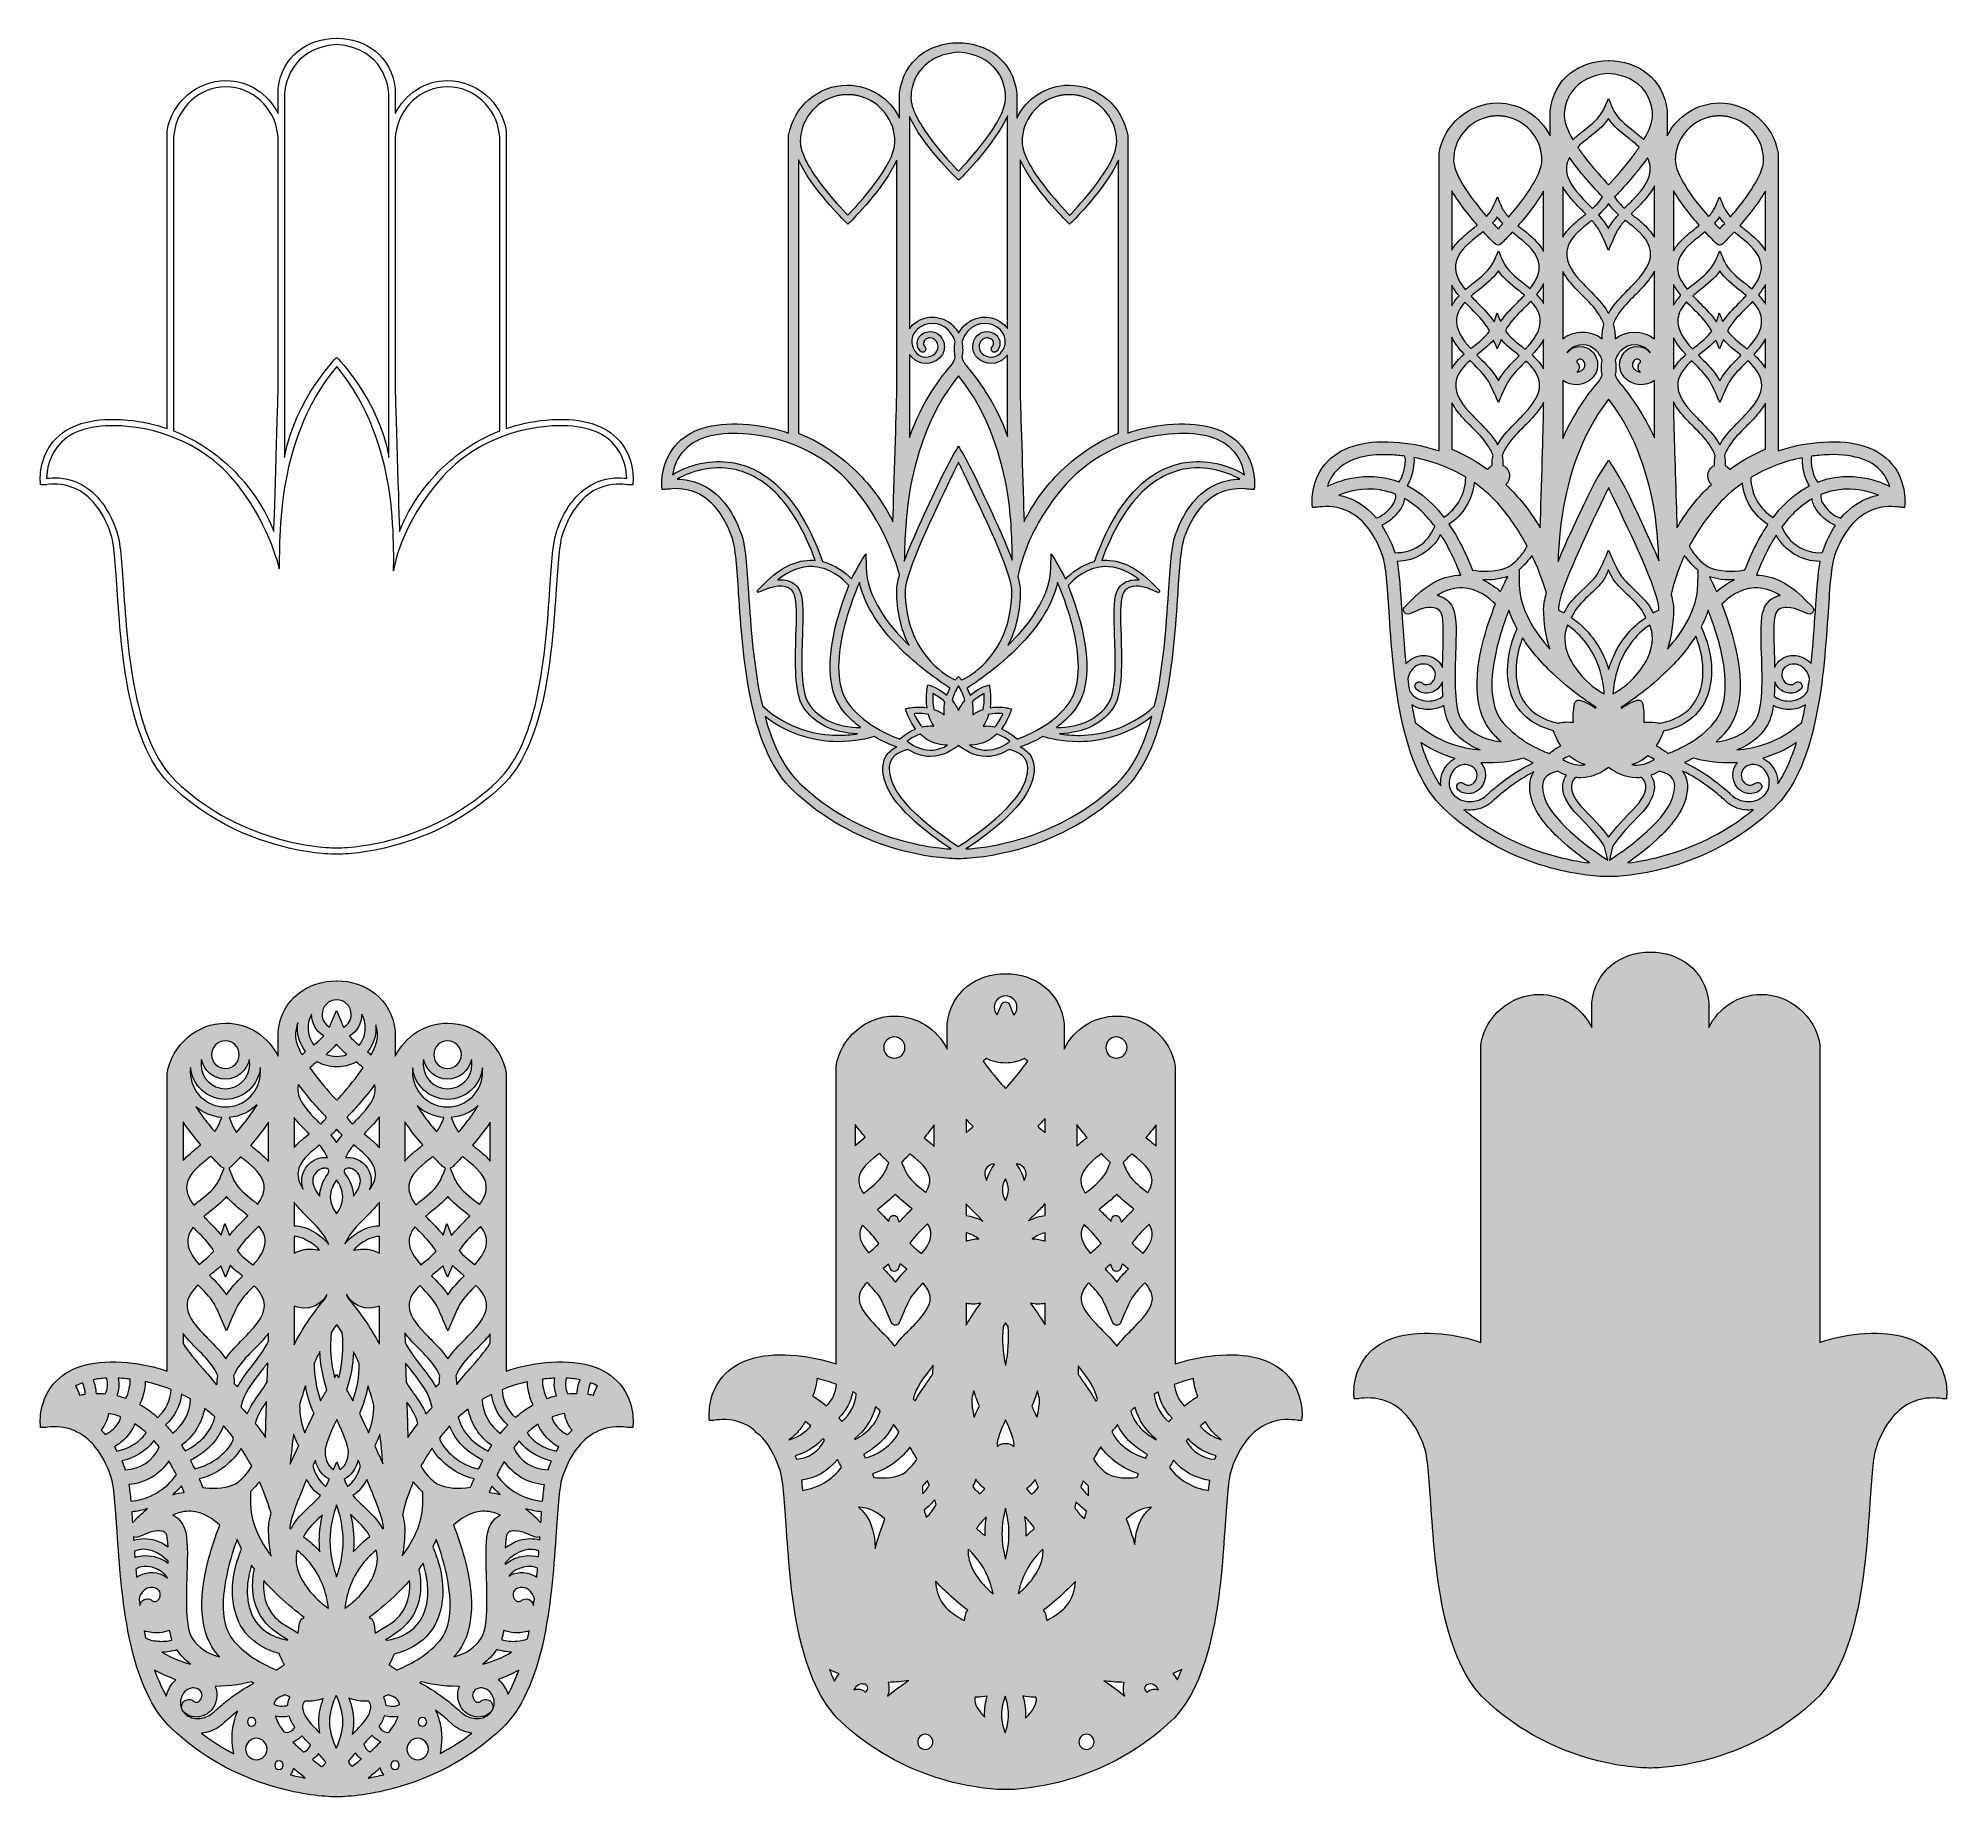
# Model space of a CAD drawing. Header units: millimetres. Extents: x 29 to 930, y -151 to 678.
import ezdxf

# ---------------------------------------------------------------- set-up
doc = ezdxf.new("R2010")
doc.units = ezdxf.units.MM
doc.header["$MEASUREMENT"] = 0
for name, color, linetype in [('Layer 2', 7, 'Continuous'), ('Layer 3', 7, 'Continuous'), ('Layer 4', 7, 'Continuous'), ('Layer 5', 7, 'Continuous'), ('Layer 6', 7, 'Continuous'), ('Layer 7', 7, 'Continuous')]:
    doc.layers.add(name, color=color, linetype=linetype)

msp = doc.modelspace()

# ---------------------------------------------------------------- hatches: boundary and pattern name
at = {"layer": 'Layer 3'}
h = msp.add_hatch(color=2, dxfattribs=at)
h.dxf.hatch_style = 2
edge = h.paths.add_edge_path()
edge.add_spline(control_points=[(594.81, 487.72), (587.75, 494.79), (576.48, 497.65), (561.32, 496.24), (554.48, 495.61), (548.25, 494.18), (542.61, 492.25), (542.61, 492.25), (542.61, 632.62), (542.61, 632.62), (540.4, 646.23), (528.51, 656.34), (514.95, 656.34), (504.28, 656.34), (494.88, 650.08), (490.28, 640.77), (490.28, 640.77), (490.28, 652.6), (490.28, 652.6), (488.48, 668.04), (476.23, 676.28), (462.7, 676.31), (462.7, 676.31), (462.7, 676.31), (462.7, 676.31), (462.69, 676.31), (462.67, 676.31), (462.66, 676.31), (462.65, 676.31), (462.63, 676.31), (462.62, 676.31), (462.62, 676.31), (462.62, 676.31), (462.62, 676.31), (449.09, 676.28), (436.84, 668.04), (435.04, 652.6), (435.04, 652.6), (435.04, 640.77), (435.04, 640.77), (430.44, 650.08), (421.04, 656.34), (410.37, 656.34), (396.81, 656.34), (384.92, 646.23), (382.71, 632.62), (382.71, 632.62), (382.71, 492.25), (382.71, 492.25), (377.07, 494.18), (370.84, 495.61), (364, 496.24), (348.84, 497.65), (337.58, 494.79), (330.51, 487.72), (321.89, 479.09), (322.87, 467.48), (322.91, 466.99), (322.91, 466.99), (323.04, 465.63), (323.04, 465.63), (323.04, 465.63), (324.41, 465.63), (324.41, 465.63), (324.67, 465.63), (324.98, 465.67), (325.47, 465.73), (327.71, 466.02), (332.98, 466.7), (338.9, 464.18), (346.39, 460.99), (352.16, 453.85), (356.04, 442.95), (357.67, 438.37), (358.35, 428.21), (359.13, 416.45), (360.11, 401.8), (361.32, 383.56), (364.85, 366.62), (369.03, 346.53), (375.55, 332.51), (384.78, 323.75), (398.29, 310.93), (414.57, 301.67), (433.16, 296.22), (445.9, 292.49), (456.92, 291.52), (462, 291.52), (462.23, 291.52), (462.45, 291.52), (462.66, 291.52), (462.87, 291.52), (463.09, 291.52), (463.32, 291.52), (468.4, 291.52), (479.42, 292.49), (492.16, 296.22), (510.75, 301.67), (527.03, 310.93), (540.54, 323.75), (549.77, 332.51), (556.29, 346.53), (560.47, 366.62), (564, 383.56), (565.21, 401.8), (566.19, 416.45), (566.97, 428.21), (567.65, 438.37), (569.28, 442.95), (573.16, 453.85), (578.93, 460.99), (586.42, 464.18), (592.34, 466.7), (597.61, 466.02), (599.86, 465.73), (600.34, 465.67), (600.65, 465.63), (600.92, 465.63), (600.92, 465.63), (602.28, 465.63), (602.28, 465.63), (602.28, 465.63), (602.41, 466.99), (602.41, 466.99), (602.45, 467.48), (603.43, 479.09), (594.81, 487.72)], knot_values=[0, 0, 0, 0, 1, 1, 1, 2, 2, 2, 3, 3, 3, 4, 4, 4, 5, 5, 5, 6, 6, 6, 7, 7, 7, 8, 8, 8, 9, 9, 9, 10, 10, 10, 11, 11, 11, 12, 12, 12, 13, 13, 13, 14, 14, 14, 15, 15, 15, 16, 16, 16, 17, 17, 17, 18, 18, 18, 19, 19, 19, 20, 20, 20, 21, 21, 21, 22, 22, 22, 23, 23, 23, 24, 24, 24, 25, 25, 25, 26, 26, 26, 27, 27, 27, 28, 28, 28, 29, 29, 29, 30, 30, 30, 31, 31, 31, 32, 32, 32, 33, 33, 33, 34, 34, 34, 35, 35, 35, 36, 36, 36, 37, 37, 37, 38, 38, 38, 39, 39, 39, 40, 40, 40, 41, 41, 41, 42, 42, 42, 42], degree=3, periodic=1)
edge = h.paths.add_edge_path()
edge.add_spline(control_points=[(434.59, 300.54), (416.69, 305.79), (401.02, 314.69), (388.03, 327.02), (380.9, 333.78), (375.51, 344.12), (371.57, 358.58), (383.83, 349.02), (396.65, 346.83), (405.37, 346.71), (413.89, 346.59), (420.45, 348.31), (423.04, 349.1), (427.11, 346.76), (430.9, 345.2), (433.67, 344.22), (431.35, 343.07), (429.69, 341.62), (428.61, 339.8), (426.74, 336.66), (426.66, 332.45), (428.35, 327.3), (432.42, 314.87), (451.47, 301.28), (459.32, 296.11), (454.71, 296.36), (445.73, 297.28), (434.59, 300.54)], knot_values=[0, 0, 0, 0, 1, 1, 1, 2, 2, 2, 3, 3, 3, 4, 4, 4, 5, 5, 5, 6, 6, 6, 7, 7, 7, 8, 8, 8, 9, 9, 9, 9], degree=3, periodic=1)
edge = h.paths.add_edge_path()
edge.add_spline(control_points=[(333.88, 484.56), (339.95, 490.62), (350, 493.04), (363.74, 491.76), (390.67, 489.26), (406.21, 474.77), (411.64, 468.66), (427.86, 450.4), (433.93, 429.38), (435.02, 425.19), (434.13, 422.13), (433.69, 419.81), (433.69, 418.11), (433.68, 408.39), (435.65, 399.65), (439.57, 392.07), (430.22, 401.07), (419.45, 414.58), (419.22, 429.22), (419.22, 429.22), (419.12, 435.3), (419.12, 435.3), (419.12, 435.3), (414.16, 427.55), (412.41, 423.43), (409.41, 426.48), (404.74, 430.16), (398.66, 431.64), (392.05, 450.38), (383.28, 463.75), (372.57, 471.38), (364.27, 477.31), (355.03, 479.72), (345.1, 478.55), (339.23, 477.86), (334.52, 476.05), (331.59, 474.65), (330.86, 474.3), (329.26, 473.51), (327.91, 472.62), (328.53, 476.17), (330.09, 480.78), (333.88, 484.56)], knot_values=[0, 0, 0, 0, 1, 1, 1, 2, 2, 2, 3, 3, 3, 4, 4, 4, 5, 5, 5, 6, 6, 6, 7, 7, 7, 8, 8, 8, 9, 9, 9, 10, 10, 10, 11, 11, 11, 12, 12, 12, 13, 13, 13, 14, 14, 14, 14], degree=3, periodic=1)
edge = h.paths.add_edge_path()
edge.add_spline(control_points=[(462.84, 615.71), (460.47, 618.15), (455.2, 623.74), (450.3, 630.19), (443.82, 638.71), (440.4, 645.66), (440.4, 650.28), (440.4, 653.58), (441.11, 656.77), (442.51, 659.73), (442.79, 660.26), (443.06, 660.75), (443.36, 661.22), (447.36, 667.65), (453.91, 671.21), (462.82, 671.81), (470.98, 671.26), (477.17, 668.21), (481.22, 662.76), (483.72, 659.06), (485.04, 654.75), (485.04, 650.28), (485.04, 639.43), (467.3, 620.34), (462.84, 615.71)], knot_values=[0, 0, 0, 0, 1, 1, 1, 2, 2, 2, 3, 3, 3, 4, 4, 4, 5, 5, 5, 6, 6, 6, 7, 7, 7, 8, 8, 8, 8], degree=3, periodic=1)
edge = h.paths.add_edge_path()
edge.add_spline(control_points=[(515.23, 594.95), (512.86, 597.38), (507.58, 602.98), (502.68, 609.43), (496.21, 617.95), (492.79, 624.9), (492.79, 629.52), (492.79, 639.67), (499.65, 648.55), (509.47, 651.12), (509.47, 651.12), (509.56, 651.14), (509.56, 651.14), (509.85, 651.22), (510.15, 651.28), (510.44, 651.34), (510.44, 651.34), (510.67, 651.39), (510.67, 651.39), (510.93, 651.45), (511.19, 651.49), (511.45, 651.53), (511.45, 651.53), (511.59, 651.56), (511.59, 651.56), (511.65, 651.57), (511.71, 651.58), (511.77, 651.59), (512.01, 651.62), (512.24, 651.65), (512.5, 651.68), (512.5, 651.68), (512.65, 651.7), (512.65, 651.7), (512.73, 651.71), (512.8, 651.72), (512.88, 651.73), (513.1, 651.75), (513.32, 651.76), (513.54, 651.78), (513.54, 651.78), (513.77, 651.79), (513.77, 651.79), (513.84, 651.8), (513.92, 651.81), (513.99, 651.81), (514.32, 651.83), (514.65, 651.83), (514.98, 651.83), (514.98, 651.83), (515.11, 651.84), (515.11, 651.84), (515.11, 651.84), (515.24, 651.83), (515.24, 651.83), (515.57, 651.83), (515.9, 651.83), (516.23, 651.81), (516.3, 651.81), (516.37, 651.8), (516.44, 651.79), (516.44, 651.79), (516.67, 651.78), (516.67, 651.78), (516.89, 651.76), (517.12, 651.75), (517.34, 651.73), (517.41, 651.72), (517.49, 651.71), (517.56, 651.7), (517.56, 651.7), (517.74, 651.68), (517.74, 651.68), (517.98, 651.65), (518.21, 651.62), (518.44, 651.59), (518.5, 651.58), (518.56, 651.57), (518.62, 651.56), (518.62, 651.56), (518.76, 651.53), (518.76, 651.53), (519.02, 651.49), (519.29, 651.45), (519.55, 651.39), (519.55, 651.39), (519.77, 651.34), (519.77, 651.34), (520.07, 651.28), (520.36, 651.22), (520.65, 651.14), (520.65, 651.14), (520.75, 651.11), (520.75, 651.11), (530.57, 648.55), (537.43, 639.67), (537.43, 629.52), (537.43, 618.67), (519.69, 599.58), (515.23, 594.95)], knot_values=[0, 0, 0, 0, 1, 1, 1, 2, 2, 2, 3, 3, 3, 4, 4, 4, 5, 5, 5, 6, 6, 6, 7, 7, 7, 8, 8, 8, 9, 9, 9, 10, 10, 10, 11, 11, 11, 12, 12, 12, 13, 13, 13, 14, 14, 14, 15, 15, 15, 16, 16, 16, 17, 17, 17, 18, 18, 18, 19, 19, 19, 20, 20, 20, 21, 21, 21, 22, 22, 22, 23, 23, 23, 24, 24, 24, 25, 25, 25, 26, 26, 26, 27, 27, 27, 28, 28, 28, 29, 29, 29, 30, 30, 30, 31, 31, 31, 32, 32, 32, 33, 33, 33, 33], degree=3, periodic=1)
edge = h.paths.add_edge_path()
edge.add_spline(control_points=[(515.24, 590.7), (515.24, 590.7), (516.29, 591.75), (516.29, 591.75), (516.99, 592.44), (532.5, 607.96), (538.27, 621.01), (538.27, 621.01), (538.27, 492.16), (538.27, 492.16), (527.6, 487.85), (517.98, 481.34), (509.65, 472.8), (503.17, 466.15), (497.69, 458.44), (493.73, 450.39), (493.27, 465.62), (492.21, 500.88), (491.98, 508.35), (491.98, 508.35), (491.94, 509.73), (491.94, 509.73), (491.94, 509.73), (491.94, 621.06), (491.94, 621.06), (497.75, 607.99), (513.48, 592.44), (514.18, 591.74), (514.18, 591.74), (515.24, 590.7), (515.24, 590.7)], knot_values=[0, 0, 0, 0, 1, 1, 1, 2, 2, 2, 3, 3, 3, 4, 4, 4, 5, 5, 5, 6, 6, 6, 7, 7, 7, 8, 8, 8, 9, 9, 9, 10, 10, 10, 10], degree=3, periodic=1)
edge = h.paths.add_edge_path()
edge.add_spline(control_points=[(490.82, 424.45), (491.25, 426.8), (492.36, 431.73), (494.98, 438.4), (497.9, 445.81), (503.56, 457.08), (513.99, 468.66), (519.51, 474.78), (535.22, 489.28), (561.89, 491.76), (575.64, 493.04), (585.68, 490.62), (591.76, 484.56), (595.55, 480.78), (597.11, 476.16), (597.73, 472.6), (596.38, 473.5), (594.78, 474.29), (594.04, 474.65), (591.12, 476.04), (586.4, 477.85), (580.53, 478.54), (570.6, 479.71), (561.36, 477.3), (553.06, 471.38), (542.36, 463.74), (533.58, 450.37), (526.98, 431.63), (520.89, 430.15), (516.22, 426.47), (513.23, 423.42), (511.49, 427.51), (506.51, 435.29), (506.51, 435.29), (506.51, 435.29), (506.42, 429.22), (506.42, 429.22), (506.18, 414.58), (495.41, 401.07), (486.06, 392.06), (489.98, 399.64), (491.96, 408.39), (491.94, 418.1), (491.94, 419.67), (491.57, 421.74), (490.82, 424.45), (490.82, 424.45), (490.82, 424.45), (490.82, 424.45)], knot_values=[0, 0, 0, 0, 1, 1, 1, 2, 2, 2, 3, 3, 3, 4, 4, 4, 5, 5, 5, 6, 6, 6, 7, 7, 7, 8, 8, 8, 9, 9, 9, 10, 10, 10, 11, 11, 11, 12, 12, 12, 13, 13, 13, 14, 14, 14, 15, 15, 15, 16, 16, 16, 16], degree=3, periodic=1)
edge = h.paths.add_edge_path()
edge.add_spline(control_points=[(462.81, 478.6), (463.36, 477.43), (464.45, 475.12), (466.55, 470.74), (474.03, 455.23), (487.93, 426.35), (487.94, 418.1), (487.96, 404.27), (483.84, 392.88), (475.7, 384.25), (471.07, 379.34), (466.43, 376.79), (464.34, 375.8), (464.01, 376.19), (463.55, 376.67), (463.31, 376.91), (463.31, 376.91), (462.83, 377.48), (462.83, 377.48), (462.83, 377.48), (462.32, 376.92), (462.32, 376.92), (461.98, 376.56), (461.58, 376.14), (461.29, 375.8), (459.2, 376.8), (454.56, 379.35), (449.93, 384.26), (441.79, 392.89), (437.67, 404.27), (437.69, 418.1), (437.7, 426.36), (451.61, 455.24), (459.08, 470.76), (461.18, 475.12), (462.27, 477.43), (462.81, 478.6)], knot_values=[0, 0, 0, 0, 1, 1, 1, 2, 2, 2, 3, 3, 3, 4, 4, 4, 5, 5, 5, 6, 6, 6, 7, 7, 7, 8, 8, 8, 9, 9, 9, 10, 10, 10, 11, 11, 11, 12, 12, 12, 12], degree=3, periodic=1)
edge = h.paths.add_edge_path()
edge.add_spline(control_points=[(388.26, 417.08), (387.33, 419.51), (385.73, 421.23), (383.5, 422.19), (382.16, 422.77), (380.62, 423.06), (378.91, 423.06), (378.48, 423.06), (378.04, 423.04), (377.58, 423), (383.11, 427.4), (388.67, 429.51), (394.15, 429.27), (402.21, 428.92), (408.19, 423.66), (411.15, 420.39), (408.82, 414.58), (406.91, 408.9), (405.47, 403.5), (400.21, 383.78), (401.4, 369.31), (409.01, 360.49), (411.23, 357.92), (413.79, 355.53), (416.65, 353.34), (405.01, 353.66), (396.74, 357.52), (392.07, 364.83), (388.36, 370.63), (388.79, 384.46), (389.17, 396.67), (389.45, 405.61), (389.69, 413.34), (388.26, 417.08)], knot_values=[0, 0, 0, 0, 1, 1, 1, 2, 2, 2, 3, 3, 3, 4, 4, 4, 5, 5, 5, 6, 6, 6, 7, 7, 7, 8, 8, 8, 9, 9, 9, 10, 10, 10, 11, 11, 11, 11], degree=3, periodic=1)
edge = h.paths.add_edge_path()
edge.add_spline(control_points=[(448.66, 359.52), (449.07, 358.14), (449.59, 356.84), (450.23, 355.67), (450.53, 355.11), (450.86, 354.57), (451.23, 354.03), (450.65, 354.09), (450.08, 354.12), (449.52, 354.12), (448.26, 354.12), (446.96, 353.97), (445.65, 353.66), (443.75, 355.89), (442.52, 358.35), (441.84, 359.92), (443.43, 360.07), (445.98, 360.14), (448.66, 359.52)], knot_values=[0, 0, 0, 0, 1, 1, 1, 2, 2, 2, 3, 3, 3, 4, 4, 4, 5, 5, 5, 6, 6, 6, 6], degree=3, periodic=1)
edge = h.paths.add_edge_path()
edge.add_spline(control_points=[(449.52, 342.71), (445.36, 342.71), (441.63, 344.73), (439.23, 346.42), (439.09, 346.53), (438.81, 346.73), (438.56, 346.92), (439.87, 347.91), (442.06, 349.36), (444.71, 350.27), (445.7, 349.31), (446.75, 348.48), (447.85, 347.81), (451.18, 345.75), (454.85, 345.14), (457.6, 345.03), (455.43, 343.83), (452.59, 342.71), (449.52, 342.71)], knot_values=[0, 0, 0, 0, 1, 1, 1, 2, 2, 2, 3, 3, 3, 4, 4, 4, 5, 5, 5, 6, 6, 6, 6], degree=3, periodic=1)
edge = h.paths.add_edge_path()
edge.add_spline(control_points=[(456.08, 359.35), (455.65, 359.67), (455.21, 359.97), (454.76, 360.25), (453.66, 360.93), (452.44, 361.49), (451.15, 361.93), (450.55, 364.86), (450.61, 367.63), (450.76, 369.36), (452.21, 368.63), (454.43, 367.32), (456.44, 365.35), (456.14, 363.93), (455.99, 362.51), (455.99, 361.14), (455.99, 360.55), (456.02, 359.95), (456.08, 359.35)], knot_values=[0, 0, 0, 0, 1, 1, 1, 2, 2, 2, 3, 3, 3, 4, 4, 4, 5, 5, 5, 6, 6, 6, 6], degree=3, periodic=1)
edge = h.paths.add_edge_path()
edge.add_spline(control_points=[(475.4, 355.66), (476.04, 356.84), (476.57, 358.13), (476.97, 359.51), (479.65, 360.13), (482.2, 360.06), (483.79, 359.91), (483.11, 358.34), (481.88, 355.89), (479.98, 353.66), (478.67, 353.96), (477.37, 354.11), (476.11, 354.11), (475.55, 354.11), (474.98, 354.08), (474.4, 354.02), (474.77, 354.56), (475.1, 355.1), (475.4, 355.66)], knot_values=[0, 0, 0, 0, 1, 1, 1, 2, 2, 2, 3, 3, 3, 4, 4, 4, 5, 5, 5, 6, 6, 6, 6], degree=3, periodic=1)
edge = h.paths.add_edge_path()
edge.add_spline(control_points=[(469.19, 365.35), (471.2, 367.32), (473.42, 368.62), (474.88, 369.36), (475.02, 367.62), (475.08, 364.85), (474.48, 361.92), (473.19, 361.49), (471.98, 360.92), (470.87, 360.24), (470.43, 359.97), (469.99, 359.67), (469.56, 359.34), (469.61, 359.94), (469.64, 360.54), (469.64, 361.13), (469.64, 362.51), (469.49, 363.92), (469.19, 365.35)], knot_values=[0, 0, 0, 0, 1, 1, 1, 2, 2, 2, 3, 3, 3, 4, 4, 4, 5, 5, 5, 6, 6, 6, 6], degree=3, periodic=1)
edge = h.paths.add_edge_path()
edge.add_spline(control_points=[(480.92, 350.26), (483.57, 349.35), (485.76, 347.9), (487.07, 346.91), (486.82, 346.73), (486.55, 346.52), (486.41, 346.42), (484.01, 344.72), (480.27, 342.7), (476.11, 342.7), (473.05, 342.7), (470.2, 343.82), (468.03, 345.03), (470.79, 345.13), (474.45, 345.74), (477.79, 347.8), (478.88, 348.47), (479.93, 349.3), (480.92, 350.26)], knot_values=[0, 0, 0, 0, 1, 1, 1, 2, 2, 2, 3, 3, 3, 4, 4, 4, 5, 5, 5, 6, 6, 6, 6], degree=3, periodic=1)
edge = h.paths.add_edge_path()
edge.add_spline(control_points=[(462.81, 373.02), (463.47, 372.04), (464.85, 369.71), (465.87, 366.2), (464.95, 365.13), (464.15, 363.98), (463.51, 362.79), (463.26, 362.34), (463.03, 361.86), (462.82, 361.37), (462.6, 361.87), (462.37, 362.35), (462.13, 362.8), (461.48, 363.99), (460.69, 365.14), (459.76, 366.21), (460.78, 369.71), (462.15, 372.03), (462.81, 373.02)], knot_values=[0, 0, 0, 0, 1, 1, 1, 2, 2, 2, 3, 3, 3, 4, 4, 4, 5, 5, 5, 6, 6, 6, 6], degree=3, periodic=1)
edge = h.paths.add_edge_path()
edge.add_spline(control_points=[(536.46, 396.66), (536.84, 384.45), (537.27, 370.62), (533.56, 364.82), (528.89, 357.52), (520.63, 353.66), (508.98, 353.34), (511.84, 355.52), (514.4, 357.92), (516.62, 360.48), (524.23, 369.3), (525.43, 383.77), (520.16, 403.49), (518.72, 408.9), (516.81, 414.57), (514.48, 420.38), (517.44, 423.65), (523.42, 428.91), (531.48, 429.26), (536.96, 429.5), (542.53, 427.39), (548.05, 423), (545.8, 423.18), (543.81, 422.91), (542.13, 422.18), (539.9, 421.22), (538.3, 419.5), (537.37, 417.07), (535.94, 413.34), (536.18, 405.61), (536.46, 396.66)], knot_values=[0, 0, 0, 0, 1, 1, 1, 2, 2, 2, 3, 3, 3, 4, 4, 4, 5, 5, 5, 6, 6, 6, 7, 7, 7, 8, 8, 8, 9, 9, 9, 10, 10, 10, 10], degree=3, periodic=1)
edge = h.paths.add_edge_path()
edge.add_spline(control_points=[(509.54, 421.86), (512.15, 415.68), (516.19, 405), (518.17, 394.09), (520.72, 379.99), (519.18, 369.57), (513.59, 363.1), (506.12, 354.44), (496.04, 349.92), (490.5, 347.96), (490.5, 347.96), (490.47, 347.99), (490.47, 347.99), (490.34, 348.11), (487.39, 350.91), (483.05, 352.67), (485.99, 356.51), (487.24, 360.51), (487.3, 360.69), (487.3, 360.69), (487.77, 362.24), (487.77, 362.24), (487.77, 362.24), (486.19, 362.59), (486.19, 362.59), (486.02, 362.63), (482.21, 363.47), (477.68, 362.71), (478.41, 367.56), (477.62, 371.65), (477.58, 371.83), (477.58, 371.83), (477.25, 373.53), (477.25, 373.53), (477.25, 373.53), (475.62, 372.96), (475.62, 372.96), (475.46, 372.9), (471.81, 371.6), (468.26, 368.57), (467.85, 369.72), (467.34, 370.86), (466.76, 371.97), (469.35, 373.57), (478.54, 379.47), (487.91, 388.3), (499.67, 399.38), (507.11, 410.94), (509.54, 421.86)], knot_values=[0, 0, 0, 0, 1, 1, 1, 2, 2, 2, 3, 3, 3, 4, 4, 4, 5, 5, 5, 6, 6, 6, 7, 7, 7, 8, 8, 8, 9, 9, 9, 10, 10, 10, 11, 11, 11, 12, 12, 12, 13, 13, 13, 14, 14, 14, 15, 15, 15, 16, 16, 16, 16], degree=3, periodic=1)
edge = h.paths.add_edge_path()
edge.add_spline(control_points=[(457.37, 368.58), (453.82, 371.61), (450.18, 372.91), (450.01, 372.97), (450.01, 372.97), (448.38, 373.54), (448.38, 373.54), (448.38, 373.54), (448.05, 371.84), (448.05, 371.84), (448.01, 371.66), (447.23, 367.57), (447.96, 362.72), (443.42, 363.47), (439.61, 362.64), (439.44, 362.6), (439.44, 362.6), (437.86, 362.25), (437.86, 362.25), (437.86, 362.25), (438.34, 360.7), (438.34, 360.7), (438.39, 360.52), (439.64, 356.52), (442.58, 352.68), (438.25, 350.92), (435.3, 348.12), (435.17, 348), (435.17, 348), (435.13, 347.96), (435.13, 347.96), (429.6, 349.93), (419.51, 354.45), (412.04, 363.11), (406.45, 369.57), (404.91, 380), (407.47, 394.1), (409.44, 405.01), (413.49, 415.69), (416.1, 421.86), (418.52, 410.95), (425.96, 399.38), (437.72, 388.31), (447.09, 379.48), (456.28, 373.58), (458.87, 371.98), (458.29, 370.86), (457.79, 369.72), (457.37, 368.58)], knot_values=[0, 0, 0, 0, 1, 1, 1, 2, 2, 2, 3, 3, 3, 4, 4, 4, 5, 5, 5, 6, 6, 6, 7, 7, 7, 8, 8, 8, 9, 9, 9, 10, 10, 10, 11, 11, 11, 12, 12, 12, 13, 13, 13, 14, 14, 14, 15, 15, 15, 16, 16, 16, 16], degree=3, periodic=1)
edge = h.paths.add_edge_path()
edge.add_spline(control_points=[(437.33, 342.49), (437.69, 342.63), (438.01, 342.75), (438.3, 342.86), (438.41, 342.89), (438.56, 342.95), (438.81, 343.09), (441.34, 341.51), (445.17, 339.71), (449.52, 339.71), (455.59, 339.71), (460.65, 343.18), (462.81, 344.92), (464.97, 343.18), (470.04, 339.7), (476.11, 339.7), (480.46, 339.7), (484.3, 341.5), (486.82, 343.08), (487.07, 342.94), (487.23, 342.88), (487.34, 342.86), (487.62, 342.74), (487.94, 342.62), (488.3, 342.49), (492.14, 341.07), (497.94, 338.92), (494.44, 328.23), (490.01, 314.72), (465.65, 299.12), (462.82, 297.34), (460.05, 299.08), (435.63, 314.71), (431.2, 328.23), (427.69, 338.93), (433.49, 341.08), (437.33, 342.49)], knot_values=[0, 0, 0, 0, 1, 1, 1, 2, 2, 2, 3, 3, 3, 4, 4, 4, 5, 5, 5, 6, 6, 6, 7, 7, 7, 8, 8, 8, 9, 9, 9, 10, 10, 10, 11, 11, 11, 12, 12, 12, 12], degree=3, periodic=1)
edge = h.paths.add_edge_path()
edge.add_spline(control_points=[(505.68, 350.83), (505.68, 350.83), (505.69, 350.83), (505.69, 350.83), (505.69, 350.83), (505.69, 350.83), (505.69, 350.83), (505.68, 350.83), (505.68, 350.83), (505.68, 350.83)], knot_values=[0, 0, 0, 0, 1, 1, 1, 2, 2, 2, 3, 3, 3, 3], degree=3, periodic=1)
edge = h.paths.add_edge_path()
edge.add_spline(control_points=[(462.85, 611.46), (462.85, 611.46), (463.91, 612.51), (463.91, 612.51), (464.61, 613.21), (480.22, 628.82), (485.94, 641.9), (485.94, 641.9), (485.94, 541.56), (485.94, 541.56), (485.52, 542.16), (485.04, 542.71), (484.51, 543.22), (479.18, 548.28), (470.67, 548.13), (465.53, 542.9), (464.46, 541.81), (463.56, 540.61), (462.85, 539.29), (462.13, 540.61), (461.24, 541.81), (460.17, 542.9), (457.54, 545.57), (454.03, 546.92), (450.51, 546.92), (447.16, 546.92), (443.79, 545.69), (441.19, 543.22), (440.63, 542.69), (440.13, 542.1), (439.69, 541.47), (439.69, 541.47), (439.69, 641.52), (439.69, 641.52), (445.61, 628.5), (461.1, 613.19), (461.8, 612.5), (461.8, 612.5), (462.85, 611.46), (462.85, 611.46)], knot_values=[0, 0, 0, 0, 1, 1, 1, 2, 2, 2, 3, 3, 3, 4, 4, 4, 5, 5, 5, 6, 6, 6, 7, 7, 7, 8, 8, 8, 9, 9, 9, 10, 10, 10, 11, 11, 11, 12, 12, 12, 13, 13, 13, 13], degree=3, periodic=1)
edge = h.paths.add_edge_path()
edge.add_spline(control_points=[(466.09, 524.47), (465.33, 525.61), (464.76, 526.83), (464.39, 528.12), (464.64, 529.19), (464.77, 530.29), (464.79, 531.38), (464.81, 532.67), (464.68, 533.95), (464.4, 535.2), (464.99, 537.29), (466.12, 539.22), (467.66, 540.79), (471.67, 544.87), (478.3, 544.98), (482.44, 541.05), (483.98, 539.58), (484.85, 537.62), (484.89, 535.52), (484.92, 533.42), (484.13, 531.43), (482.64, 529.91), (480.28, 527.52), (476.38, 527.45), (473.94, 529.77), (473.06, 530.6), (472.56, 531.72), (472.54, 532.92), (472.52, 534.12), (472.98, 535.26), (473.83, 536.12), (475.13, 537.45), (477.29, 537.48), (478.64, 536.2), (479.09, 535.77), (479.35, 535.19), (479.36, 534.56), (479.37, 533.94), (479.14, 533.35), (478.7, 532.9), (478.12, 532.31), (478.12, 531.36), (478.71, 530.78), (479.3, 530.2), (480.26, 530.21), (480.84, 530.8), (481.85, 531.83), (482.39, 533.18), (482.36, 534.62), (482.34, 536.05), (481.75, 537.38), (480.7, 538.38), (478.17, 540.78), (474.13, 540.71), (471.69, 538.22), (470.27, 536.78), (469.51, 534.88), (469.54, 532.87), (469.58, 530.86), (470.4, 528.98), (471.87, 527.59), (475.49, 524.15), (481.28, 524.25), (484.78, 527.81), (485.21, 528.25), (485.6, 528.71), (485.94, 529.21), (485.94, 529.21), (485.94, 490.54), (485.94, 490.54), (481.09, 504.82), (472.86, 516.23), (468.19, 521.97), (468.17, 522), (468.15, 522.02), (468.12, 522.05), (467.43, 522.9), (466.75, 523.71), (466.09, 524.47)], knot_values=[0, 0, 0, 0, 1, 1, 1, 2, 2, 2, 3, 3, 3, 4, 4, 4, 5, 5, 5, 6, 6, 6, 7, 7, 7, 8, 8, 8, 9, 9, 9, 10, 10, 10, 11, 11, 11, 12, 12, 12, 13, 13, 13, 14, 14, 14, 15, 15, 15, 16, 16, 16, 17, 17, 17, 18, 18, 18, 19, 19, 19, 20, 20, 20, 21, 21, 21, 22, 22, 22, 23, 23, 23, 24, 24, 24, 25, 25, 25, 26, 26, 26, 26], degree=3, periodic=1)
edge = h.paths.add_edge_path()
edge.add_spline(control_points=[(453.82, 527.59), (455.29, 528.98), (456.12, 530.86), (456.16, 532.87), (456.19, 534.88), (455.43, 536.78), (454.01, 538.22), (451.57, 540.71), (447.52, 540.78), (445, 538.38), (443.95, 537.38), (443.36, 536.05), (443.34, 534.62), (443.31, 533.18), (443.85, 531.83), (444.86, 530.8), (445.44, 530.21), (446.39, 530.2), (446.98, 530.78), (447.57, 531.36), (447.58, 532.31), (447, 532.9), (446.56, 533.35), (446.32, 533.94), (446.33, 534.56), (446.35, 535.19), (446.6, 535.77), (447.06, 536.2), (448.41, 537.48), (450.57, 537.45), (451.87, 536.12), (452.72, 535.26), (453.18, 534.12), (453.16, 532.92), (453.14, 531.72), (452.64, 530.6), (451.76, 529.77), (449.32, 527.45), (445.42, 527.52), (443.06, 529.91), (441.57, 531.43), (440.77, 533.42), (440.81, 535.52), (440.85, 537.62), (441.72, 539.58), (443.26, 541.05), (447.4, 544.98), (454.03, 544.87), (458.03, 540.79), (459.58, 539.22), (460.71, 537.29), (461.3, 535.2), (461.02, 533.95), (460.89, 532.67), (460.91, 531.38), (460.93, 530.29), (461.06, 529.19), (461.3, 528.12), (460.97, 526.93), (460.45, 525.78), (459.76, 524.7), (455.51, 519.84), (445.46, 507.16), (439.69, 490.18), (439.69, 490.18), (439.69, 529.3), (439.69, 529.3), (440.06, 528.77), (440.46, 528.27), (440.92, 527.81), (444.42, 524.25), (450.2, 524.15), (453.82, 527.59)], knot_values=[0, 0, 0, 0, 1, 1, 1, 2, 2, 2, 3, 3, 3, 4, 4, 4, 5, 5, 5, 6, 6, 6, 7, 7, 7, 8, 8, 8, 9, 9, 9, 10, 10, 10, 11, 11, 11, 12, 12, 12, 13, 13, 13, 14, 14, 14, 15, 15, 15, 16, 16, 16, 17, 17, 17, 18, 18, 18, 19, 19, 19, 20, 20, 20, 21, 21, 21, 22, 22, 22, 23, 23, 23, 24, 24, 24, 24], degree=3, periodic=1)
edge = h.paths.add_edge_path()
edge.add_spline(control_points=[(439.73, 464.23), (442.24, 479.5), (448.28, 501.36), (462.82, 519.17), (477.35, 501.37), (483.4, 479.5), (485.9, 464.23), (485.9, 464.23), (485.9, 464.23), (485.9, 464.23), (487.75, 452.97), (488.16, 440.26), (488.2, 432.27), (483.93, 443.66), (476.69, 458.91), (470.16, 472.48), (467.64, 477.71), (463.29, 485.27), (463.25, 485.35), (463.25, 485.35), (462.81, 486.1), (462.81, 486.1), (462.81, 486.1), (462.38, 485.35), (462.38, 485.35), (462.34, 485.27), (458, 477.72), (455.48, 472.49), (448.84, 458.7), (441.5, 443.24), (437.25, 431.8), (437.33, 439.05), (437.77, 452.28), (439.73, 464.23)], knot_values=[0, 0, 0, 0, 1, 1, 1, 2, 2, 2, 3, 3, 3, 4, 4, 4, 5, 5, 5, 6, 6, 6, 7, 7, 7, 8, 8, 8, 9, 9, 9, 10, 10, 10, 11, 11, 11, 11], degree=3, periodic=1)
edge = h.paths.add_edge_path()
edge.add_spline(control_points=[(355.25, 475.41), (362.93, 474.23), (370.01, 470.5), (376.3, 464.34), (383.77, 457.01), (390.15, 446.2), (395.27, 432.2), (394.93, 432.23), (394.6, 432.25), (394.28, 432.27), (386.52, 432.61), (378.77, 428.92), (371.25, 421.31), (371.25, 421.31), (367.78, 417.81), (367.78, 417.81), (367.78, 417.81), (368.33, 416.99), (368.33, 416.99), (368.33, 416.99), (372.88, 418.87), (372.88, 418.87), (372.94, 418.89), (378.46, 421.1), (382.32, 419.43), (383.79, 418.79), (384.82, 417.67), (385.46, 416.01), (386.67, 412.84), (386.43, 405.03), (386.17, 396.76), (385.78, 384.12), (385.33, 369.79), (389.54, 363.21), (394.59, 355.32), (403.18, 351.02), (415.12, 350.4), (412.35, 349.97), (409.03, 349.65), (405.33, 349.71), (396.2, 349.85), (382.72, 352.37), (370.32, 363.55), (366.13, 381.39), (364.83, 400.99), (363.78, 416.76), (362.94, 429.34), (362.28, 439.29), (360.43, 444.46), (356.12, 456.59), (349.52, 464.61), (340.82, 468.32), (337.52, 469.72), (333.94, 470.46), (330.18, 470.52), (334.05, 472.85), (343.83, 477.18), (355.25, 475.41)], knot_values=[0, 0, 0, 0, 1, 1, 1, 2, 2, 2, 3, 3, 3, 4, 4, 4, 5, 5, 5, 6, 6, 6, 7, 7, 7, 8, 8, 8, 9, 9, 9, 10, 10, 10, 11, 11, 11, 12, 12, 12, 13, 13, 13, 14, 14, 14, 15, 15, 15, 16, 16, 16, 17, 17, 17, 18, 18, 18, 19, 19, 19, 19], degree=3, periodic=1)
edge = h.paths.add_edge_path()
edge.add_spline(control_points=[(497.29, 327.29), (498.98, 332.45), (498.89, 336.65), (497.02, 339.79), (495.94, 341.61), (494.28, 343.06), (491.97, 344.21), (494.73, 345.19), (498.52, 346.75), (502.59, 349.1), (505.09, 348.32), (511.32, 346.7), (519.41, 346.7), (519.69, 346.7), (519.98, 346.7), (520.26, 346.7), (528.98, 346.83), (541.81, 349.01), (554.06, 358.58), (550.12, 344.11), (544.73, 333.78), (537.6, 327.02), (524.61, 314.69), (508.95, 305.79), (491.05, 300.54), (479.9, 297.28), (470.92, 296.36), (466.32, 296.11), (474.17, 301.28), (493.21, 314.86), (497.29, 327.29)], knot_values=[0, 0, 0, 0, 1, 1, 1, 2, 2, 2, 3, 3, 3, 4, 4, 4, 5, 5, 5, 6, 6, 6, 7, 7, 7, 8, 8, 8, 9, 9, 9, 10, 10, 10, 10], degree=3, periodic=1)
edge = h.paths.add_edge_path()
edge.add_spline(control_points=[(520.3, 349.7), (516.61, 349.65), (513.28, 349.96), (510.51, 350.39), (522.45, 351.01), (531.05, 355.32), (536.09, 363.2), (540.3, 369.79), (539.85, 384.11), (539.46, 396.76), (539.2, 405.02), (538.96, 412.83), (540.17, 416), (540.81, 417.67), (541.84, 418.79), (543.31, 419.43), (547.17, 421.09), (552.69, 418.88), (552.75, 418.86), (552.75, 418.86), (557.31, 416.98), (557.31, 416.98), (557.31, 416.98), (557.85, 417.8), (557.85, 417.8), (557.85, 417.8), (554.39, 421.3), (554.39, 421.3), (546.86, 428.91), (539.11, 432.6), (531.35, 432.26), (531.03, 432.25), (530.7, 432.22), (530.37, 432.19), (535.48, 446.19), (541.86, 457), (549.34, 464.33), (555.63, 470.49), (562.71, 474.22), (570.38, 475.41), (581.78, 477.17), (591.57, 472.84), (595.45, 470.52), (591.68, 470.46), (588.11, 469.72), (584.82, 468.32), (576.12, 464.61), (569.52, 456.59), (565.2, 444.46), (563.36, 439.29), (562.7, 429.34), (561.86, 416.75), (560.81, 400.99), (559.5, 381.38), (555.32, 363.54), (542.91, 352.36), (529.43, 349.84), (520.3, 349.7)], knot_values=[0, 0, 0, 0, 1, 1, 1, 2, 2, 2, 3, 3, 3, 4, 4, 4, 5, 5, 5, 6, 6, 6, 7, 7, 7, 8, 8, 8, 9, 9, 9, 10, 10, 10, 11, 11, 11, 12, 12, 12, 13, 13, 13, 14, 14, 14, 15, 15, 15, 16, 16, 16, 17, 17, 17, 18, 18, 18, 19, 19, 19, 19], degree=3, periodic=1)
edge = h.paths.add_edge_path()
edge.add_spline(control_points=[(410.65, 594.95), (408.28, 597.38), (403, 602.98), (398.1, 609.43), (391.63, 617.95), (388.21, 624.9), (388.21, 629.52), (388.21, 639.67), (395.07, 648.55), (404.9, 651.12), (404.9, 651.12), (404.98, 651.14), (404.98, 651.14), (405.28, 651.22), (405.57, 651.28), (405.87, 651.35), (405.87, 651.35), (406.09, 651.39), (406.09, 651.39), (406.35, 651.45), (406.62, 651.49), (406.88, 651.53), (406.88, 651.53), (407.01, 651.56), (407.01, 651.56), (407.07, 651.57), (407.13, 651.58), (407.19, 651.59), (407.43, 651.62), (407.67, 651.65), (407.93, 651.68), (407.93, 651.68), (408.08, 651.7), (408.08, 651.7), (408.15, 651.71), (408.22, 651.72), (408.3, 651.73), (408.52, 651.75), (408.75, 651.76), (408.97, 651.78), (408.97, 651.78), (409.2, 651.79), (409.2, 651.79), (409.27, 651.8), (409.34, 651.81), (409.41, 651.81), (409.74, 651.83), (410.07, 651.83), (410.4, 651.83), (410.4, 651.83), (410.53, 651.84), (410.53, 651.84), (410.53, 651.84), (410.67, 651.83), (410.67, 651.83), (410.99, 651.83), (411.32, 651.83), (411.65, 651.81), (411.72, 651.81), (411.79, 651.8), (411.87, 651.79), (411.87, 651.79), (412.1, 651.78), (412.1, 651.78), (412.32, 651.76), (412.54, 651.75), (412.76, 651.73), (412.83, 651.72), (412.91, 651.71), (412.98, 651.7), (412.98, 651.7), (413.18, 651.68), (413.18, 651.68), (413.41, 651.65), (413.64, 651.62), (413.86, 651.59), (413.93, 651.58), (413.99, 651.57), (414.06, 651.56), (414.06, 651.56), (414.19, 651.53), (414.19, 651.53), (414.45, 651.49), (414.71, 651.45), (414.97, 651.39), (414.97, 651.39), (415.2, 651.34), (415.2, 651.34), (415.49, 651.28), (415.78, 651.21), (416.07, 651.14), (416.07, 651.14), (416.17, 651.11), (416.17, 651.11), (425.99, 648.54), (432.85, 639.66), (432.85, 629.52), (432.85, 618.67), (415.11, 599.58), (410.65, 594.95)], knot_values=[0, 0, 0, 0, 1, 1, 1, 2, 2, 2, 3, 3, 3, 4, 4, 4, 5, 5, 5, 6, 6, 6, 7, 7, 7, 8, 8, 8, 9, 9, 9, 10, 10, 10, 11, 11, 11, 12, 12, 12, 13, 13, 13, 14, 14, 14, 15, 15, 15, 16, 16, 16, 17, 17, 17, 18, 18, 18, 19, 19, 19, 20, 20, 20, 21, 21, 21, 22, 22, 22, 23, 23, 23, 24, 24, 24, 25, 25, 25, 26, 26, 26, 27, 27, 27, 28, 28, 28, 29, 29, 29, 30, 30, 30, 31, 31, 31, 32, 32, 32, 33, 33, 33, 33], degree=3, periodic=1)
edge = h.paths.add_edge_path()
edge.add_spline(control_points=[(410.66, 590.7), (410.66, 590.7), (411.71, 591.75), (411.71, 591.75), (412.41, 592.44), (427.93, 607.95), (433.69, 621.01), (433.69, 621.01), (433.69, 509.77), (433.69, 509.77), (433.69, 509.77), (433.68, 509.29), (433.68, 509.29), (433.54, 504.51), (432.39, 466.39), (431.9, 450.39), (427.94, 458.44), (422.47, 466.15), (415.98, 472.8), (407.66, 481.34), (398.03, 487.85), (387.36, 492.16), (387.36, 492.16), (387.36, 621.06), (387.36, 621.06), (393.18, 607.99), (408.9, 592.44), (409.6, 591.74), (409.6, 591.74), (410.66, 590.7), (410.66, 590.7)], knot_values=[0, 0, 0, 0, 1, 1, 1, 2, 2, 2, 3, 3, 3, 4, 4, 4, 5, 5, 5, 6, 6, 6, 7, 7, 7, 8, 8, 8, 9, 9, 9, 10, 10, 10, 10], degree=3, periodic=1)
at = {"layer": 'Layer 4'}
h = msp.add_hatch(color=4, dxfattribs=at)
h.dxf.hatch_style = 2
edge = h.paths.add_edge_path()
edge.add_spline(control_points=[(901.58, 479.29), (894.51, 486.36), (883.25, 489.22), (868.09, 487.81), (861.25, 487.18), (855.02, 485.76), (849.38, 483.82), (849.38, 483.82), (849.38, 624.19), (849.38, 624.19), (847.17, 637.8), (835.28, 647.91), (821.72, 647.91), (811.05, 647.91), (801.65, 641.65), (797.05, 632.34), (797.05, 632.34), (797.05, 644.17), (797.05, 644.17), (795.25, 659.61), (783, 667.85), (769.47, 667.88), (769.47, 667.88), (769.47, 667.88), (769.47, 667.88), (769.46, 667.88), (769.44, 667.88), (769.43, 667.88), (769.42, 667.88), (769.4, 667.88), (769.39, 667.88), (769.39, 667.88), (769.39, 667.88), (769.39, 667.88), (755.86, 667.85), (743.61, 659.61), (741.81, 644.17), (741.81, 644.17), (741.81, 632.34), (741.81, 632.34), (737.21, 641.65), (727.81, 647.91), (717.14, 647.91), (703.58, 647.91), (691.69, 637.8), (689.48, 624.19), (689.48, 624.19), (689.48, 483.82), (689.48, 483.82), (683.84, 485.76), (677.61, 487.18), (670.77, 487.81), (655.61, 489.22), (644.34, 486.36), (637.28, 479.29), (628.66, 470.66), (629.64, 459.05), (629.68, 458.56), (629.68, 458.56), (629.81, 457.2), (629.81, 457.2), (629.81, 457.2), (631.17, 457.2), (631.17, 457.2), (631.44, 457.2), (631.75, 457.24), (632.23, 457.3), (634.48, 457.59), (639.75, 458.27), (645.67, 455.75), (653.16, 452.56), (658.93, 445.42), (662.81, 434.52), (664.44, 429.94), (665.12, 419.78), (665.9, 408.02), (666.88, 393.37), (668.09, 375.13), (671.62, 358.19), (675.8, 338.1), (682.32, 324.08), (691.55, 315.32), (705.06, 302.5), (721.34, 293.24), (739.93, 287.79), (752.67, 284.06), (763.69, 283.09), (768.77, 283.09), (769, 283.09), (769.22, 283.09), (769.43, 283.09), (769.64, 283.09), (769.86, 283.09), (770.09, 283.09), (775.17, 283.09), (786.19, 284.06), (798.93, 287.79), (817.52, 293.24), (833.8, 302.5), (847.31, 315.32), (856.54, 324.08), (863.06, 338.1), (867.24, 358.19), (870.77, 375.13), (871.98, 393.37), (872.96, 408.02), (873.74, 419.78), (874.42, 429.94), (876.05, 434.52), (879.93, 445.42), (885.7, 452.56), (893.19, 455.75), (899.11, 458.27), (904.38, 457.59), (906.62, 457.3), (907.11, 457.24), (907.42, 457.2), (907.68, 457.2), (907.68, 457.2), (909.05, 457.2), (909.05, 457.2), (909.05, 457.2), (909.18, 458.56), (909.18, 458.56), (909.22, 459.05), (910.2, 470.66), (901.58, 479.29)], knot_values=[0, 0, 0, 0, 1, 1, 1, 2, 2, 2, 3, 3, 3, 4, 4, 4, 5, 5, 5, 6, 6, 6, 7, 7, 7, 8, 8, 8, 9, 9, 9, 10, 10, 10, 11, 11, 11, 12, 12, 12, 13, 13, 13, 14, 14, 14, 15, 15, 15, 16, 16, 16, 17, 17, 17, 18, 18, 18, 19, 19, 19, 20, 20, 20, 21, 21, 21, 22, 22, 22, 23, 23, 23, 24, 24, 24, 25, 25, 25, 26, 26, 26, 27, 27, 27, 28, 28, 28, 29, 29, 29, 30, 30, 30, 31, 31, 31, 32, 32, 32, 33, 33, 33, 34, 34, 34, 35, 35, 35, 36, 36, 36, 37, 37, 37, 38, 38, 38, 39, 39, 39, 40, 40, 40, 41, 41, 41, 42, 42, 42, 42], degree=3, periodic=1)
edge = h.paths.add_edge_path()
edge.add_spline(control_points=[(860.92, 480.63), (860.79, 479.08), (860.9, 477.36), (861.26, 475.4), (861.67, 473.15), (862.42, 470), (864.19, 467.37), (862.35, 466.41), (860.54, 465.31), (858.8, 464.06), (854.59, 461.06), (850.63, 457.15), (847.02, 452.44), (840.52, 456.49), (836.54, 463.56), (836.49, 471.21), (843.94, 475.76), (852.15, 478.93), (860.92, 480.63)], knot_values=[0, 0, 0, 0, 1, 1, 1, 2, 2, 2, 3, 3, 3, 4, 4, 4, 5, 5, 5, 6, 6, 6, 6], degree=3, periodic=1)
edge = h.paths.add_edge_path()
edge.add_spline(control_points=[(841.57, 388.08), (841.95, 376.09), (842.37, 362.5), (838.91, 357.09), (835.16, 351.22), (828.85, 347.72), (820.14, 346.64), (821.66, 348.02), (823.07, 349.47), (824.37, 350.97), (832.32, 360.18), (833.62, 375.11), (828.22, 395.35), (826.84, 400.53), (825.03, 405.96), (822.84, 411.52), (825.67, 414.46), (831.09, 418.92), (838.16, 419.23), (842.14, 419.4), (846.21, 418.22), (850.3, 415.71), (849.54, 415.54), (848.82, 415.32), (848.15, 415.02), (845.53, 413.9), (843.66, 411.89), (842.58, 409.07), (841.04, 405.06), (841.29, 397.19), (841.57, 388.08)], knot_values=[0, 0, 0, 0, 1, 1, 1, 2, 2, 2, 3, 3, 3, 4, 4, 4, 5, 5, 5, 6, 6, 6, 7, 7, 7, 8, 8, 8, 9, 9, 9, 10, 10, 10, 10], degree=3, periodic=1)
edge = h.paths.add_edge_path()
edge.add_spline(control_points=[(813.05, 400.85), (814.43, 403.48), (815.55, 406.1), (816.41, 408.69), (818.87, 402.4), (821.74, 393.91), (823.3, 385.29), (825.77, 371.66), (824.34, 361.65), (819.07, 355.54), (812.11, 347.49), (802.75, 343.12), (797.44, 341.14), (796.48, 341.95), (794.52, 343.47), (791.94, 344.75), (794.19, 348.16), (795.22, 351.34), (795.33, 351.69), (800.56, 352.73), (811.73, 356.35), (816.03, 368.44), (820.81, 381.88), (815.73, 395.26), (813.05, 400.85)], knot_values=[0, 0, 0, 0, 1, 1, 1, 2, 2, 2, 3, 3, 3, 4, 4, 4, 5, 5, 5, 6, 6, 6, 7, 7, 7, 8, 8, 8, 8], degree=3, periodic=1)
edge = h.paths.add_edge_path()
edge.add_spline(control_points=[(816.99, 424.52), (820.45, 423.33), (824.47, 422.82), (828.74, 423.01), (825.29, 421.47), (822.46, 419.36), (820.36, 417.46), (819.04, 420.45), (818.16, 422.21), (818.15, 422.23), (818.15, 422.23), (816.99, 424.52), (816.99, 424.52)], knot_values=[0, 0, 0, 0, 1, 1, 1, 2, 2, 2, 3, 3, 3, 4, 4, 4, 4], degree=3, periodic=1)
edge = h.paths.add_edge_path()
edge.add_spline(control_points=[(833.69, 427.7), (827.52, 426.54), (821.47, 426.98), (817.02, 428.92), (814.56, 429.99), (812.53, 432.09), (810.7, 434.19), (809.3, 435.81), (808.24, 437.37), (807.48, 438.96), (811.31, 446.1), (816.1, 452.88), (821.72, 459.12), (823.87, 461.51), (827.45, 465.02), (832.54, 468.61), (833.39, 460.59), (837.8, 453.45), (844.61, 449.1), (840.53, 443.12), (836.87, 435.93), (833.69, 427.7)], knot_values=[0, 0, 0, 0, 1, 1, 1, 2, 2, 2, 3, 3, 3, 4, 4, 4, 5, 5, 5, 6, 6, 6, 7, 7, 7, 7], degree=3, periodic=1)
edge = h.paths.add_edge_path()
edge.add_spline(control_points=[(819.74, 582.14), (819.74, 582.14), (820.45, 581.44), (820.45, 581.44), (821.22, 580.68), (822.48, 580.68), (823.26, 581.45), (823.26, 581.45), (823.96, 582.15), (823.96, 582.15), (824.18, 582.36), (826.02, 584.21), (828.61, 587.06), (829.45, 586.37), (830.29, 585.7), (831.12, 585.05), (831.12, 585.05), (831.79, 584.53), (831.79, 584.53), (836.11, 581.12), (840.77, 577.03), (841.42, 571.66), (841.85, 568.13), (840.47, 564.47), (837.09, 560.21), (835.92, 561.22), (834.7, 562.18), (833.51, 563.11), (829.74, 566.09), (826.18, 568.9), (824.07, 573.08), (823.84, 573.55), (823.08, 575.36), (822.81, 576.02), (822.81, 576.02), (821.9, 578.22), (821.9, 578.22), (821.9, 578.22), (820.96, 576.04), (820.96, 576.04), (820.68, 575.37), (819.89, 573.55), (819.66, 573.08), (817.55, 568.9), (813.99, 566.09), (810.21, 563.11), (808.97, 562.13), (807.69, 561.12), (806.47, 560.06), (803, 564.38), (801.58, 568.09), (802.02, 571.66), (802.67, 577.03), (807.33, 581.12), (811.65, 584.53), (811.65, 584.53), (812.28, 585.02), (812.28, 585.02), (813.15, 585.71), (814.06, 586.42), (814.94, 587.15), (817.61, 584.25), (819.52, 582.36), (819.74, 582.14)], knot_values=[0, 0, 0, 0, 1, 1, 1, 2, 2, 2, 3, 3, 3, 4, 4, 4, 5, 5, 5, 6, 6, 6, 7, 7, 7, 8, 8, 8, 9, 9, 9, 10, 10, 10, 11, 11, 11, 12, 12, 12, 13, 13, 13, 14, 14, 14, 15, 15, 15, 16, 16, 16, 17, 17, 17, 18, 18, 18, 19, 19, 19, 20, 20, 20, 21, 21, 21, 21], degree=3, periodic=1)
edge = h.paths.add_edge_path()
edge.add_spline(control_points=[(819.36, 591.23), (820.27, 592.2), (821.05, 593.18), (821.72, 594.17), (822.41, 593.14), (823.23, 592.13), (824.18, 591.12), (823.28, 590.12), (822.48, 589.26), (821.83, 588.58), (821.16, 589.29), (820.31, 590.19), (819.36, 591.23)], knot_values=[0, 0, 0, 0, 1, 1, 1, 2, 2, 2, 3, 3, 3, 4, 4, 4, 4], degree=3, periodic=1)
edge = h.paths.add_edge_path()
edge.add_spline(control_points=[(824.03, 481.64), (824.64, 483.29), (825.5, 484.94), (826.57, 486.55), (828.67, 489.7), (831.43, 492.47), (834.1, 495.14), (835.7, 496.73), (837.35, 498.38), (838.86, 500.12), (840.79, 502.34), (842.29, 504.4), (843.38, 506.39), (843.38, 506.39), (843.38, 484.63), (843.38, 484.63), (837.45, 482.15), (831.79, 478.96), (826.52, 475.13), (825.98, 475.93), (825.25, 476.58), (824.39, 477.01), (824.43, 478.49), (824.38, 480.27), (824.03, 481.64)], knot_values=[0, 0, 0, 0, 1, 1, 1, 2, 2, 2, 3, 3, 3, 4, 4, 4, 5, 5, 5, 6, 6, 6, 7, 7, 7, 8, 8, 8, 8], degree=3, periodic=1)
edge = h.paths.add_edge_path()
edge.add_spline(control_points=[(819.97, 536.1), (820.46, 535), (820.79, 534.21), (820.8, 534.2), (820.8, 534.2), (821.72, 532.04), (821.72, 532.04), (821.72, 532.04), (822.64, 534.2), (822.64, 534.2), (822.64, 534.21), (823.03, 535.12), (823.56, 536.32), (825.83, 533.69), (828.58, 531.52), (831.26, 529.41), (831.26, 529.41), (831.88, 528.93), (831.88, 528.93), (831.59, 528.64), (831.31, 528.35), (831.03, 528.07), (827.82, 524.83), (824.5, 521.49), (822.14, 517.42), (822.04, 517.26), (821.95, 517.1), (821.86, 516.94), (821.77, 517.1), (821.68, 517.26), (821.59, 517.42), (819.22, 521.49), (815.91, 524.83), (812.7, 528.07), (812.42, 528.35), (812.13, 528.64), (811.85, 528.93), (811.85, 528.93), (812.48, 529.42), (812.48, 529.42), (815.08, 531.47), (817.75, 533.57), (819.97, 536.1)], knot_values=[0, 0, 0, 0, 1, 1, 1, 2, 2, 2, 3, 3, 3, 4, 4, 4, 5, 5, 5, 6, 6, 6, 7, 7, 7, 8, 8, 8, 9, 9, 9, 10, 10, 10, 11, 11, 11, 12, 12, 12, 13, 13, 13, 14, 14, 14, 14], degree=3, periodic=1)
edge = h.paths.add_edge_path()
edge.add_spline(control_points=[(812.56, 553.49), (811.66, 554.4), (810.73, 555.33), (809.85, 556.26), (809.63, 556.49), (809.41, 556.73), (809.19, 556.96), (810.1, 557.75), (811, 558.48), (811.8, 559.1), (811.8, 559.1), (812.49, 559.65), (812.49, 559.65), (815.89, 562.32), (819.38, 565.07), (821.86, 568.74), (824.34, 565.07), (827.84, 562.32), (831.24, 559.65), (831.24, 559.65), (831.93, 559.1), (831.93, 559.1), (832.68, 558.51), (833.52, 557.84), (834.38, 557.1), (834.14, 556.84), (833.87, 556.56), (833.59, 556.26), (832.71, 555.33), (831.78, 554.4), (830.89, 553.5), (828.21, 550.8), (825.46, 548.02), (823.24, 544.8), (822.93, 545.56), (822.65, 546.25), (822.65, 546.26), (822.65, 546.26), (821.58, 548.9), (821.58, 548.9), (821.58, 548.9), (820.76, 546.18), (820.76, 546.18), (820.63, 545.73), (820.46, 545.19), (820.29, 544.67), (818.06, 547.94), (815.27, 550.75), (812.56, 553.49)], knot_values=[0, 0, 0, 0, 1, 1, 1, 2, 2, 2, 3, 3, 3, 4, 4, 4, 5, 5, 5, 6, 6, 6, 7, 7, 7, 8, 8, 8, 9, 9, 9, 10, 10, 10, 11, 11, 11, 12, 12, 12, 13, 13, 13, 14, 14, 14, 15, 15, 15, 16, 16, 16, 16], degree=3, periodic=1)
edge = h.paths.add_edge_path()
edge.add_spline(control_points=[(825.5, 540.51), (825.99, 541.49), (826.27, 541.96), (826.42, 542.19), (828.53, 545.35), (831.29, 548.11), (833.96, 550.78), (835.09, 551.92), (836.25, 553.08), (837.36, 554.27), (839.86, 551.57), (841.24, 548.94), (841.57, 546.23), (841.57, 546.23), (841.57, 546.23), (841.57, 546.23), (842.2, 540.98), (838.76, 536.26), (834.75, 531.92), (834.34, 532.24), (833.93, 532.57), (833.52, 532.89), (830.5, 535.28), (827.63, 537.54), (825.5, 540.51)], knot_values=[0, 0, 0, 0, 1, 1, 1, 2, 2, 2, 3, 3, 3, 4, 4, 4, 5, 5, 5, 6, 6, 6, 7, 7, 7, 8, 8, 8, 8], degree=3, periodic=1)
edge = h.paths.add_edge_path()
edge.add_spline(control_points=[(838.86, 530.33), (840.79, 532.55), (842.29, 534.62), (843.38, 536.61), (843.38, 536.61), (843.38, 522.84), (843.38, 522.84), (842.1, 524.99), (840.28, 527.12), (837.91, 529.27), (838.24, 529.64), (838.56, 529.99), (838.86, 530.33)], knot_values=[0, 0, 0, 0, 1, 1, 1, 2, 2, 2, 3, 3, 3, 4, 4, 4, 4], degree=3, periodic=1)
edge = h.paths.add_edge_path()
edge.add_spline(control_points=[(840.06, 557.38), (841.43, 559.08), (842.53, 560.72), (843.38, 562.33), (843.38, 562.33), (843.38, 553.06), (843.38, 553.06), (842.52, 554.51), (841.42, 555.94), (840.06, 557.38)], knot_values=[0, 0, 0, 0, 1, 1, 1, 2, 2, 2, 3, 3, 3, 3], degree=3, periodic=1)
edge = h.paths.add_edge_path()
edge.add_spline(control_points=[(809.48, 550.78), (812.15, 548.11), (814.91, 545.35), (817.01, 542.19), (817.18, 541.94), (817.49, 541.4), (818.05, 540.27), (815.94, 537.42), (813.15, 535.21), (810.2, 532.89), (809.79, 532.56), (809.38, 532.24), (808.98, 531.92), (804.97, 536.26), (801.52, 540.98), (802.16, 546.23), (802.48, 548.89), (803.81, 551.47), (806.22, 554.11), (807.29, 552.97), (808.4, 551.86), (809.48, 550.78)], knot_values=[0, 0, 0, 0, 1, 1, 1, 2, 2, 2, 3, 3, 3, 4, 4, 4, 5, 5, 5, 6, 6, 6, 7, 7, 7, 7], degree=3, periodic=1)
edge = h.paths.add_edge_path()
edge.add_spline(control_points=[(808.68, 526.3), (808.99, 525.99), (809.31, 525.67), (809.63, 525.36), (812.3, 522.68), (815.06, 519.92), (817.16, 516.77), (818.03, 515.45), (820.19, 510.55), (820.94, 508.77), (820.94, 508.77), (821.86, 506.61), (821.86, 506.61), (821.86, 506.61), (822.78, 508.77), (822.78, 508.77), (823.54, 510.55), (825.69, 515.45), (826.57, 516.77), (828.67, 519.92), (831.43, 522.68), (834.1, 525.35), (834.42, 525.67), (834.73, 525.99), (835.05, 526.3), (837.93, 523.75), (841.04, 520.34), (841.57, 516.02), (841.97, 512.72), (841.3, 508.56), (833.73, 500.62), (832.85, 499.69), (831.92, 498.75), (831.02, 497.84), (827.82, 494.61), (824.5, 491.27), (822.14, 487.2), (822.04, 487.04), (821.95, 486.88), (821.86, 486.72), (821.77, 486.88), (821.68, 487.04), (821.59, 487.2), (819.22, 491.27), (815.91, 494.61), (812.71, 497.84), (811.81, 498.75), (810.88, 499.69), (809.99, 500.62), (805.53, 505.31), (801.48, 510.43), (802.16, 516.02), (802.69, 520.34), (805.79, 523.75), (808.68, 526.3)], knot_values=[0, 0, 0, 0, 1, 1, 1, 2, 2, 2, 3, 3, 3, 4, 4, 4, 5, 5, 5, 6, 6, 6, 7, 7, 7, 8, 8, 8, 9, 9, 9, 10, 10, 10, 11, 11, 11, 12, 12, 12, 13, 13, 13, 14, 14, 14, 15, 15, 15, 16, 16, 16, 17, 17, 17, 18, 18, 18, 18], degree=3, periodic=1)
edge = h.paths.add_edge_path()
edge.add_spline(control_points=[(843.38, 578.23), (842, 580.63), (839.95, 583), (837.22, 585.39), (835.97, 586.49), (834.65, 587.53), (833.37, 588.54), (832.7, 589.07), (832.02, 589.6), (831.35, 590.15), (835.15, 594.53), (839.87, 600.44), (843.38, 606.37), (843.38, 606.37), (843.38, 578.23), (843.38, 578.23)], knot_values=[0, 0, 0, 0, 1, 1, 1, 2, 2, 2, 3, 3, 3, 4, 4, 4, 5, 5, 5, 5], degree=3, periodic=1)
edge = h.paths.add_edge_path()
edge.add_spline(control_points=[(816.47, 641.13), (816.47, 641.13), (816.55, 641.15), (816.55, 641.15), (816.82, 641.22), (817.09, 641.28), (817.37, 641.34), (817.37, 641.34), (817.58, 641.39), (817.58, 641.39), (817.82, 641.44), (818.06, 641.48), (818.31, 641.52), (818.31, 641.52), (818.6, 641.57), (818.6, 641.57), (818.81, 641.6), (819.02, 641.63), (819.25, 641.65), (819.25, 641.65), (819.48, 641.68), (819.48, 641.68), (819.53, 641.69), (819.58, 641.69), (819.64, 641.7), (819.84, 641.72), (820.04, 641.73), (820.26, 641.75), (820.26, 641.75), (820.52, 641.77), (820.52, 641.77), (820.57, 641.77), (820.62, 641.77), (820.67, 641.78), (820.98, 641.79), (821.29, 641.8), (821.61, 641.8), (821.61, 641.8), (821.67, 641.8), (821.67, 641.8), (821.67, 641.8), (821.84, 641.8), (821.84, 641.8), (822.15, 641.8), (822.46, 641.79), (822.76, 641.78), (822.81, 641.77), (822.86, 641.77), (822.94, 641.76), (822.94, 641.76), (823.18, 641.75), (823.18, 641.75), (823.39, 641.73), (823.6, 641.72), (823.8, 641.7), (823.85, 641.69), (823.91, 641.69), (823.98, 641.68), (823.98, 641.68), (824.23, 641.65), (824.23, 641.65), (824.43, 641.62), (824.63, 641.6), (824.83, 641.57), (824.83, 641.57), (825.13, 641.52), (825.13, 641.52), (825.37, 641.48), (825.62, 641.44), (825.84, 641.39), (825.84, 641.39), (826.07, 641.34), (826.07, 641.34), (826.34, 641.28), (826.62, 641.22), (826.89, 641.15), (826.89, 641.15), (826.93, 641.14), (826.93, 641.14), (826.92, 641.14), (826.92, 641.15), (826.91, 641.15), (826.91, 641.15), (826.98, 641.13), (826.98, 641.13), (836.14, 638.74), (842.54, 630.45), (842.54, 620.98), (842.54, 617.99), (840.89, 612.23), (833.05, 601.79), (831.22, 599.36), (829.17, 596.82), (826.93, 594.22), (825.65, 595.63), (824.66, 597.04), (823.93, 598.51), (823.69, 598.97), (822.93, 600.79), (822.66, 601.45), (822.66, 601.45), (821.75, 603.65), (821.75, 603.65), (821.75, 603.65), (820.82, 601.46), (820.82, 601.46), (820.53, 600.8), (819.75, 598.98), (819.51, 598.51), (818.79, 597.08), (817.83, 595.7), (816.6, 594.32), (814.37, 596.88), (812.32, 599.39), (810.49, 601.8), (802.56, 612.23), (800.9, 617.99), (800.9, 620.98), (800.9, 630.45), (807.3, 638.74), (816.47, 641.13)], knot_values=[0, 0, 0, 0, 1, 1, 1, 2, 2, 2, 3, 3, 3, 4, 4, 4, 5, 5, 5, 6, 6, 6, 7, 7, 7, 8, 8, 8, 9, 9, 9, 10, 10, 10, 11, 11, 11, 12, 12, 12, 13, 13, 13, 14, 14, 14, 15, 15, 15, 16, 16, 16, 17, 17, 17, 18, 18, 18, 19, 19, 19, 20, 20, 20, 21, 21, 21, 22, 22, 22, 23, 23, 23, 24, 24, 24, 25, 25, 25, 26, 26, 26, 27, 27, 27, 28, 28, 28, 29, 29, 29, 30, 30, 30, 31, 31, 31, 32, 32, 32, 33, 33, 33, 34, 34, 34, 35, 35, 35, 36, 36, 36, 37, 37, 37, 38, 38, 38, 39, 39, 39, 40, 40, 40, 40], degree=3, periodic=1)
edge = h.paths.add_edge_path()
edge.add_spline(control_points=[(800.05, 606.45), (803.59, 600.53), (808.36, 594.61), (812.19, 590.23), (811.48, 589.66), (810.77, 589.1), (810.07, 588.55), (808.79, 587.53), (807.46, 586.49), (806.21, 585.39), (803.48, 583), (801.44, 580.63), (800.05, 578.23), (800.05, 578.23), (800.05, 606.45), (800.05, 606.45)], knot_values=[0, 0, 0, 0, 1, 1, 1, 2, 2, 2, 3, 3, 3, 4, 4, 4, 5, 5, 5, 5], degree=3, periodic=1)
edge = h.paths.add_edge_path()
edge.add_spline(control_points=[(800.05, 562.33), (800.93, 560.67), (802.08, 558.97), (803.51, 557.21), (802.07, 555.66), (800.92, 554.12), (800.05, 552.56), (800.05, 552.56), (800.05, 562.33), (800.05, 562.33)], knot_values=[0, 0, 0, 0, 1, 1, 1, 2, 2, 2, 3, 3, 3, 3], degree=3, periodic=1)
edge = h.paths.add_edge_path()
edge.add_spline(control_points=[(800.05, 537.16), (801.46, 534.44), (803.32, 532.11), (804.87, 530.33), (805.17, 529.99), (805.49, 529.64), (805.82, 529.27), (803.27, 526.96), (801.35, 524.66), (800.05, 522.33), (800.05, 522.33), (800.05, 537.16), (800.05, 537.16)], knot_values=[0, 0, 0, 0, 1, 1, 1, 2, 2, 2, 3, 3, 3, 4, 4, 4, 4], degree=3, periodic=1)
edge = h.paths.add_edge_path()
edge.add_spline(control_points=[(800.05, 506.95), (801.46, 504.22), (803.32, 501.89), (804.87, 500.12), (806.38, 498.38), (808.03, 496.73), (809.63, 495.14), (812.3, 492.47), (815.06, 489.7), (817.16, 486.55), (818.23, 484.94), (819.08, 483.29), (819.7, 481.64), (819.34, 480.27), (819.3, 478.49), (819.34, 477.01), (817.47, 476.07), (816.25, 474.14), (816.25, 472), (816.25, 470.47), (816.86, 469.04), (817.93, 468), (816.98, 467.1), (816.06, 466.2), (815.19, 465.31), (809.99, 459.98), (805.36, 453.88), (801.67, 447.51), (801.22, 462.24), (800.51, 485.87), (800.2, 496.18), (800.2, 496.18), (800.05, 501.2), (800.05, 501.2), (800.05, 501.2), (800.05, 506.95), (800.05, 506.95)], knot_values=[0, 0, 0, 0, 1, 1, 1, 2, 2, 2, 3, 3, 3, 4, 4, 4, 5, 5, 5, 6, 6, 6, 7, 7, 7, 8, 8, 8, 9, 9, 9, 10, 10, 10, 11, 11, 11, 12, 12, 12, 12], degree=3, periodic=1)
edge = h.paths.add_edge_path()
edge.add_spline(control_points=[(798.97, 415.98), (799.42, 418.34), (800.53, 423.04), (802.99, 429.31), (803.67, 431.05), (804.43, 432.81), (805.26, 434.56), (805.99, 433.46), (806.84, 432.36), (807.84, 431.24), (808.95, 429.99), (810.25, 428.59), (811.73, 427.4), (811.66, 427.2), (811.63, 427), (811.62, 426.78), (811.62, 426.78), (811.53, 420.71), (811.53, 420.71), (811.34, 409.21), (804.23, 398.35), (797.15, 390.34), (799.09, 396.24), (800.06, 402.68), (800.05, 409.57), (800.05, 411.21), (799.7, 413.3), (798.97, 415.98)], knot_values=[0, 0, 0, 0, 1, 1, 1, 2, 2, 2, 3, 3, 3, 4, 4, 4, 5, 5, 5, 6, 6, 6, 7, 7, 7, 8, 8, 8, 9, 9, 9, 9], degree=3, periodic=1)
edge = h.paths.add_edge_path()
edge.add_spline(control_points=[(810.55, 396.51), (812.77, 390.93), (815.93, 380.08), (812.27, 369.79), (808.28, 358.59), (797.16, 355.98), (793.55, 355.43), (793.55, 355.43), (793.13, 355.52), (793.13, 355.52), (793.02, 355.55), (791.03, 355.99), (788.19, 355.99), (787.5, 355.99), (786.77, 355.97), (786, 355.9), (786.33, 360), (785.74, 363.2), (785.67, 363.59), (785.67, 363.59), (785.44, 364.72), (785.44, 364.72), (785.33, 365.29), (784.98, 365.78), (784.48, 366.07), (783.97, 366.36), (783.37, 366.41), (782.82, 366.22), (782.82, 366.22), (781.73, 365.84), (781.73, 365.84), (781.6, 365.79), (778.7, 364.77), (775.51, 362.45), (775.45, 362.6), (775.38, 362.74), (775.31, 362.89), (779.08, 365.29), (787.22, 370.82), (795.55, 378.68), (801.74, 384.51), (806.78, 390.5), (810.55, 396.51)], knot_values=[0, 0, 0, 0, 1, 1, 1, 2, 2, 2, 3, 3, 3, 4, 4, 4, 5, 5, 5, 6, 6, 6, 7, 7, 7, 8, 8, 8, 9, 9, 9, 10, 10, 10, 11, 11, 11, 12, 12, 12, 13, 13, 13, 14, 14, 14, 14], degree=3, periodic=1)
edge = h.paths.add_edge_path()
edge.add_spline(control_points=[(791.05, 338.37), (788.86, 337.01), (785.91, 335.67), (782.72, 335.67), (781.97, 335.67), (781.2, 335.74), (780.42, 335.89), (782.14, 336.39), (783.73, 337.09), (785.19, 337.99), (786.11, 338.56), (787.02, 339.24), (787.87, 340), (789.08, 339.51), (790.16, 338.92), (791.05, 338.37)], knot_values=[0, 0, 0, 0, 1, 1, 1, 2, 2, 2, 3, 3, 3, 4, 4, 4, 5, 5, 5, 5], degree=3, periodic=1)
edge = h.paths.add_edge_path()
edge.add_spline(control_points=[(750.04, 401.69), (756.88, 396.95), (761.83, 390.38), (764.76, 382.13), (766.67, 376.75), (767.22, 371.95), (767.37, 369.22), (765.08, 370.44), (761.36, 372.8), (757.64, 376.75), (755.1, 379.43), (752.94, 382.46), (751.2, 385.73), (747.69, 393.07), (748.57, 398.08), (750.04, 401.69)], knot_values=[0, 0, 0, 0, 1, 1, 1, 2, 2, 2, 3, 3, 3, 4, 4, 4, 5, 5, 5, 5], degree=3, periodic=1)
edge = h.paths.add_edge_path()
edge.add_spline(control_points=[(748.63, 407.77), (748.56, 407.65), (748.49, 407.52), (748.42, 407.4), (747.56, 407.87), (746.68, 408.33), (745.8, 408.75), (745.8, 409.02), (745.8, 409.29), (745.8, 409.57), (745.81, 417.48), (759.62, 446.16), (767.04, 461.57), (767.99, 463.53), (768.78, 465.2), (769.43, 466.54), (770.07, 465.2), (770.86, 463.53), (771.81, 461.56), (779.23, 446.15), (793.04, 417.47), (793.05, 409.56), (793.05, 409.3), (793.05, 409.04), (793.05, 408.77), (792.17, 408.35), (791.3, 407.9), (790.44, 407.42), (790.38, 407.54), (790.31, 407.66), (790.24, 407.77), (789.91, 408.37), (789.59, 408.94), (789.34, 409.44), (787.78, 412.55), (784.18, 415.99), (780.7, 419.31), (778.58, 421.34), (776.58, 423.25), (775.54, 424.65), (773.43, 427.5), (770.39, 434.8), (770.36, 434.87), (770.36, 434.87), (769.44, 437.1), (769.44, 437.1), (769.44, 437.1), (768.51, 434.87), (768.51, 434.87), (768.48, 434.8), (765.45, 427.5), (763.34, 424.65), (762.3, 423.25), (760.29, 421.34), (758.17, 419.31), (754.69, 415.99), (751.09, 412.55), (749.54, 409.44), (749.29, 408.94), (748.97, 408.37), (748.63, 407.77)], knot_values=[0, 0, 0, 0, 1, 1, 1, 2, 2, 2, 3, 3, 3, 4, 4, 4, 5, 5, 5, 6, 6, 6, 7, 7, 7, 8, 8, 8, 9, 9, 9, 10, 10, 10, 11, 11, 11, 12, 12, 12, 13, 13, 13, 14, 14, 14, 15, 15, 15, 16, 16, 16, 17, 17, 17, 18, 18, 18, 19, 19, 19, 20, 20, 20, 20], degree=3, periodic=1)
edge = h.paths.add_edge_path()
edge.add_spline(control_points=[(751.83, 405.3), (751.92, 405.47), (752.02, 405.64), (752.11, 405.81), (752.48, 406.45), (752.82, 407.06), (753.12, 407.65), (754.36, 410.14), (757.85, 413.48), (760.94, 416.42), (763.19, 418.57), (765.31, 420.6), (766.55, 422.27), (767.7, 423.83), (768.68, 425.84), (769.44, 427.72), (770.2, 425.85), (771.17, 423.83), (772.33, 422.27), (773.57, 420.6), (775.69, 418.57), (777.94, 416.42), (781.02, 413.48), (784.52, 410.14), (785.76, 407.65), (786.05, 407.06), (786.4, 406.45), (786.76, 405.81), (786.85, 405.65), (786.94, 405.49), (787.03, 405.33), (777.29, 398.71), (772.56, 389.81), (770.3, 383.42), (769.99, 382.53), (769.69, 381.61), (769.42, 380.69), (769.16, 381.61), (768.87, 382.51), (768.55, 383.4), (766.3, 389.78), (761.57, 398.68), (751.83, 405.3)], knot_values=[0, 0, 0, 0, 1, 1, 1, 2, 2, 2, 3, 3, 3, 4, 4, 4, 5, 5, 5, 6, 6, 6, 7, 7, 7, 8, 8, 8, 9, 9, 9, 10, 10, 10, 11, 11, 11, 12, 12, 12, 13, 13, 13, 14, 14, 14, 14], degree=3, periodic=1)
edge = h.paths.add_edge_path()
edge.add_spline(control_points=[(774.07, 382.09), (777, 390.37), (781.96, 396.97), (788.83, 401.72), (790.29, 398.15), (791.18, 393.2), (787.78, 385.97), (786.03, 382.61), (783.82, 379.5), (781.22, 376.74), (777.46, 372.76), (773.58, 370.35), (771.48, 369.22), (771.63, 371.94), (772.17, 376.71), (774.07, 382.09)], knot_values=[0, 0, 0, 0, 1, 1, 1, 2, 2, 2, 3, 3, 3, 4, 4, 4, 5, 5, 5, 5], degree=3, periodic=1)
edge = h.paths.add_edge_path()
edge.add_spline(control_points=[(772.56, 526.6), (773.1, 528.31), (774.06, 529.9), (775.35, 531.21), (778.78, 534.7), (784.46, 534.8), (788.02, 531.42), (788.44, 531.03), (788.79, 530.59), (789.08, 530.11), (788.86, 530.4), (788.62, 530.67), (788.35, 530.93), (785.23, 533.89), (780.24, 533.81), (777.23, 530.74), (775.52, 529.01), (774.61, 526.72), (774.65, 524.31), (774.69, 521.89), (775.69, 519.64), (777.45, 517.97), (781.21, 514.4), (786.97, 514.11), (791.05, 517.02), (791.05, 517.02), (791.05, 489.94), (791.05, 489.94), (786.11, 501.08), (779.66, 509.84), (775.98, 514.37), (775.94, 514.41), (775.91, 514.45), (775.89, 514.47), (775.22, 515.29), (774.55, 516.09), (773.89, 516.84), (773.31, 517.73), (772.86, 518.67), (772.55, 519.65), (772.76, 520.7), (772.88, 521.76), (772.9, 522.82), (772.92, 524.09), (772.81, 525.36), (772.56, 526.6)], knot_values=[0, 0, 0, 0, 1, 1, 1, 2, 2, 2, 3, 3, 3, 4, 4, 4, 5, 5, 5, 6, 6, 6, 7, 7, 7, 8, 8, 8, 9, 9, 9, 10, 10, 10, 11, 11, 11, 12, 12, 12, 13, 13, 13, 14, 14, 14, 15, 15, 15, 15], degree=3, periodic=1)
edge = h.paths.add_edge_path()
edge.add_spline(control_points=[(784.27, 521.18), (784.32, 521.14), (784.37, 521.09), (784.41, 521.05), (783.39, 521.14), (782.38, 521.56), (781.58, 522.32), (781, 522.88), (780.67, 523.62), (780.65, 524.41), (780.64, 525.21), (780.94, 525.96), (781.51, 526.53), (781.88, 526.92), (782.38, 527.11), (782.88, 527.11), (783.36, 527.11), (783.84, 526.93), (784.22, 526.58), (784.38, 526.42), (784.47, 526.22), (784.47, 526), (784.48, 525.79), (784.4, 525.58), (784.24, 525.42), (783.68, 524.85), (783.37, 524.09), (783.38, 523.29), (783.38, 522.49), (783.7, 521.74), (784.27, 521.18)], knot_values=[0, 0, 0, 0, 1, 1, 1, 2, 2, 2, 3, 3, 3, 4, 4, 4, 5, 5, 5, 6, 6, 6, 7, 7, 7, 8, 8, 8, 9, 9, 9, 10, 10, 10, 10], degree=3, periodic=1)
edge = h.paths.add_edge_path()
edge.add_spline(control_points=[(772.47, 536.67), (772.61, 538.88), (772.32, 541.19), (771.59, 543.58), (772.21, 545.23), (773.06, 546.87), (774.13, 548.48), (776.23, 551.63), (778.99, 554.39), (781.66, 557.07), (783.26, 558.66), (784.91, 560.31), (786.42, 562.05), (788.42, 564.34), (789.95, 566.47), (791.05, 568.52), (791.05, 568.52), (791.05, 536.72), (791.05, 536.72), (785.61, 540.96), (777.86, 540.92), (772.47, 536.67)], knot_values=[0, 0, 0, 0, 1, 1, 1, 2, 2, 2, 3, 3, 3, 4, 4, 4, 5, 5, 5, 6, 6, 6, 7, 7, 7, 7], degree=3, periodic=1)
edge = h.paths.add_edge_path()
edge.add_spline(control_points=[(772.29, 603.63), (774.68, 606.08), (781.85, 613.62), (787.73, 622.07), (788.44, 620.73), (788.87, 619.39), (789.04, 618.01), (789.71, 612.43), (785.67, 607.31), (781.2, 602.61), (780.31, 601.68), (779.38, 600.74), (778.48, 599.83), (777.96, 599.3), (777.44, 598.78), (776.92, 598.25), (774.85, 600.11), (773.39, 601.81), (772.29, 603.63)], knot_values=[0, 0, 0, 0, 1, 1, 1, 2, 2, 2, 3, 3, 3, 4, 4, 4, 5, 5, 5, 6, 6, 6, 6], degree=3, periodic=1)
edge = h.paths.add_edge_path()
edge.add_spline(control_points=[(774.09, 595.24), (772.18, 593.08), (770.74, 591.14), (769.61, 589.19), (769.51, 589.04), (769.42, 588.87), (769.33, 588.71), (769.24, 588.87), (769.15, 589.04), (769.06, 589.19), (767.94, 591.12), (766.53, 593.03), (764.65, 595.15), (766.7, 596.98), (768.23, 598.68), (769.43, 600.45), (770.6, 598.71), (772.1, 597.04), (774.09, 595.24)], knot_values=[0, 0, 0, 0, 1, 1, 1, 2, 2, 2, 3, 3, 3, 4, 4, 4, 5, 5, 5, 6, 6, 6, 6], degree=3, periodic=1)
edge = h.paths.add_edge_path()
edge.add_spline(control_points=[(780.67, 622.56), (776.52, 617.04), (772.1, 612.15), (769.45, 609.34), (766.77, 612.15), (762.3, 617.04), (758.1, 622.56), (756.94, 624.09), (755.85, 625.61), (754.85, 627.09), (756.27, 628.47), (757.8, 629.72), (759.26, 630.88), (759.26, 630.88), (759.96, 631.42), (759.96, 631.42), (763.35, 634.1), (766.85, 636.85), (769.33, 640.52), (771.81, 636.85), (775.31, 634.1), (778.71, 631.42), (778.71, 631.42), (779.4, 630.88), (779.4, 630.88), (780.88, 629.71), (782.43, 628.45), (783.86, 627.05), (782.88, 625.58), (781.81, 624.07), (780.67, 622.56)], knot_values=[0, 0, 0, 0, 1, 1, 1, 2, 2, 2, 3, 3, 3, 4, 4, 4, 5, 5, 5, 6, 6, 6, 7, 7, 7, 8, 8, 8, 9, 9, 9, 10, 10, 10, 10], degree=3, periodic=1)
edge = h.paths.add_edge_path()
edge.add_spline(control_points=[(766.59, 603.67), (765.47, 601.81), (763.97, 600.07), (761.83, 598.16), (761.28, 598.72), (760.72, 599.28), (760.18, 599.83), (759.28, 600.74), (758.35, 601.68), (757.46, 602.61), (752.99, 607.31), (748.95, 612.43), (749.63, 618.01), (749.8, 619.42), (750.24, 620.78), (750.97, 622.14), (756.89, 613.7), (764.16, 606.12), (766.59, 603.67)], knot_values=[0, 0, 0, 0, 1, 1, 1, 2, 2, 2, 3, 3, 3, 4, 4, 4, 5, 5, 5, 6, 6, 6, 6], degree=3, periodic=1)
edge = h.paths.add_edge_path()
edge.add_spline(control_points=[(760.04, 591.35), (760.53, 591.74), (761.03, 592.13), (761.52, 592.52), (762.78, 591.1), (763.77, 589.82), (764.63, 588.54), (765.5, 587.23), (767.66, 582.33), (768.41, 580.55), (768.41, 580.55), (769.33, 578.39), (769.33, 578.39), (769.33, 578.39), (770.25, 580.55), (770.25, 580.55), (771.01, 582.33), (773.16, 587.23), (774.04, 588.54), (774.91, 589.85), (775.93, 591.16), (777.22, 592.61), (777.76, 592.18), (778.29, 591.76), (778.81, 591.35), (778.81, 591.35), (779.49, 590.81), (779.49, 590.81), (783.81, 587.41), (788.47, 583.32), (789.13, 577.95), (789.53, 574.64), (788.86, 570.49), (781.3, 562.55), (780.41, 561.61), (779.48, 560.68), (778.58, 559.77), (775.38, 556.54), (772.07, 553.2), (769.7, 549.13), (769.61, 548.97), (769.52, 548.81), (769.43, 548.65), (769.34, 548.81), (769.24, 548.97), (769.15, 549.13), (766.79, 553.2), (763.47, 556.54), (760.27, 559.77), (759.37, 560.68), (758.44, 561.61), (757.56, 562.55), (753.09, 567.24), (749.04, 572.36), (749.72, 577.95), (750.38, 583.32), (755.04, 587.41), (759.36, 590.81), (759.36, 590.81), (760.04, 591.35), (760.04, 591.35)], knot_values=[0, 0, 0, 0, 1, 1, 1, 2, 2, 2, 3, 3, 3, 4, 4, 4, 5, 5, 5, 6, 6, 6, 7, 7, 7, 8, 8, 8, 9, 9, 9, 10, 10, 10, 11, 11, 11, 12, 12, 12, 13, 13, 13, 14, 14, 14, 15, 15, 15, 16, 16, 16, 17, 17, 17, 18, 18, 18, 19, 19, 19, 20, 20, 20, 20], degree=3, periodic=1)
edge = h.paths.add_edge_path()
edge.add_spline(control_points=[(784.93, 591.68), (783.68, 592.77), (782.35, 593.82), (781.07, 594.83), (780.74, 595.09), (780.4, 595.36), (780.07, 595.62), (780.57, 596.13), (781.07, 596.63), (781.56, 597.12), (783.16, 598.72), (784.81, 600.38), (786.33, 602.11), (788.38, 604.46), (789.94, 606.65), (791.05, 608.76), (791.05, 608.76), (791.05, 584.58), (791.05, 584.58), (789.67, 586.96), (787.64, 589.31), (784.93, 591.68)], knot_values=[0, 0, 0, 0, 1, 1, 1, 2, 2, 2, 3, 3, 3, 4, 4, 4, 5, 5, 5, 6, 6, 6, 7, 7, 7, 7], degree=3, periodic=1)
edge = h.paths.add_edge_path()
edge.add_spline(control_points=[(750.47, 650.54), (750.72, 651.02), (750.97, 651.46), (751.24, 651.89), (754.96, 657.87), (761.08, 661.19), (769.43, 661.77), (777.06, 661.24), (782.84, 658.41), (786.61, 653.35), (788.93, 649.91), (790.15, 645.9), (790.15, 641.75), (790.15, 639.01), (788.75, 635.18), (786.08, 630.61), (785.69, 630.99), (785.27, 631.37), (784.84, 631.74), (783.59, 632.84), (782.26, 633.88), (780.98, 634.89), (777.21, 637.87), (773.65, 640.68), (771.54, 644.86), (771.31, 645.32), (770.55, 647.14), (770.27, 647.8), (770.27, 647.8), (769.37, 650), (769.37, 650), (769.37, 650), (768.43, 647.81), (768.43, 647.81), (768.15, 647.15), (767.36, 645.33), (767.13, 644.86), (765.02, 640.68), (761.46, 637.87), (757.68, 634.89), (756.4, 633.88), (755.08, 632.84), (753.83, 631.74), (753.41, 631.38), (753, 631.01), (752.61, 630.63), (749.93, 635.19), (748.51, 639.02), (748.51, 641.75), (748.51, 644.81), (749.17, 647.77), (750.47, 650.54)], knot_values=[0, 0, 0, 0, 1, 1, 1, 2, 2, 2, 3, 3, 3, 4, 4, 4, 5, 5, 5, 6, 6, 6, 7, 7, 7, 8, 8, 8, 9, 9, 9, 10, 10, 10, 11, 11, 11, 12, 12, 12, 13, 13, 13, 14, 14, 14, 15, 15, 15, 16, 16, 16, 17, 17, 17, 17], degree=3, periodic=1)
edge = h.paths.add_edge_path()
edge.add_spline(control_points=[(747.8, 608.41), (748.9, 606.41), (750.4, 604.34), (752.34, 602.11), (753.85, 600.38), (755.5, 598.73), (757.1, 597.13), (757.62, 596.61), (758.15, 596.07), (758.68, 595.54), (758.38, 595.3), (758.08, 595.06), (757.77, 594.83), (756.49, 593.82), (755.17, 592.77), (753.92, 591.68), (751.22, 589.31), (749.19, 586.96), (747.8, 584.59), (747.8, 584.59), (747.8, 608.41), (747.8, 608.41)], knot_values=[0, 0, 0, 0, 1, 1, 1, 2, 2, 2, 3, 3, 3, 4, 4, 4, 5, 5, 5, 6, 6, 6, 7, 7, 7, 7], degree=3, periodic=1)
edge = h.paths.add_edge_path()
edge.add_spline(control_points=[(747.8, 568.51), (748.91, 566.46), (750.44, 564.33), (752.43, 562.05), (753.94, 560.31), (755.59, 558.66), (757.19, 557.07), (759.86, 554.39), (762.62, 551.63), (764.72, 548.48), (765.79, 546.87), (766.64, 545.23), (767.26, 543.58), (766.54, 541.21), (766.24, 538.92), (766.38, 536.73), (763.76, 538.78), (760.54, 539.88), (757.12, 539.88), (753.7, 539.88), (750.44, 538.75), (747.8, 536.67), (747.8, 536.67), (747.8, 568.51), (747.8, 568.51)], knot_values=[0, 0, 0, 0, 1, 1, 1, 2, 2, 2, 3, 3, 3, 4, 4, 4, 5, 5, 5, 6, 6, 6, 7, 7, 7, 8, 8, 8, 8], degree=3, periodic=1)
edge = h.paths.add_edge_path()
edge.add_spline(control_points=[(747.8, 517.07), (751.89, 514.11), (757.69, 514.38), (761.47, 517.97), (763.23, 519.64), (764.22, 521.89), (764.27, 524.31), (764.31, 526.72), (763.39, 529.01), (761.69, 530.74), (758.68, 533.81), (753.69, 533.89), (750.57, 530.93), (750.3, 530.67), (750.06, 530.4), (749.83, 530.11), (750.12, 530.58), (750.48, 531.03), (750.9, 531.42), (754.45, 534.8), (760.14, 534.7), (763.57, 531.21), (764.86, 529.9), (765.82, 528.31), (766.36, 526.6), (766.11, 525.36), (766, 524.09), (766.02, 522.82), (766.04, 521.76), (766.16, 520.7), (766.37, 519.65), (766.08, 518.75), (765.68, 517.89), (765.17, 517.07), (761.71, 513.1), (753.72, 503.14), (747.8, 489.64), (747.8, 489.64), (747.8, 517.07), (747.8, 517.07)], knot_values=[0, 0, 0, 0, 1, 1, 1, 2, 2, 2, 3, 3, 3, 4, 4, 4, 5, 5, 5, 6, 6, 6, 7, 7, 7, 8, 8, 8, 9, 9, 9, 10, 10, 10, 11, 11, 11, 12, 12, 12, 13, 13, 13, 13], degree=3, periodic=1)
edge = h.paths.add_edge_path()
edge.add_spline(control_points=[(754.68, 525.42), (754.52, 525.58), (754.44, 525.79), (754.44, 526), (754.45, 526.22), (754.54, 526.42), (754.7, 526.58), (755.08, 526.93), (755.56, 527.11), (756.04, 527.11), (756.54, 527.11), (757.04, 526.92), (757.41, 526.53), (757.98, 525.96), (758.28, 525.21), (758.27, 524.41), (758.25, 523.62), (757.92, 522.88), (757.34, 522.32), (756.54, 521.56), (755.53, 521.14), (754.51, 521.05), (754.55, 521.09), (754.6, 521.13), (754.64, 521.18), (755.22, 521.74), (755.53, 522.49), (755.54, 523.29), (755.55, 524.09), (755.24, 524.85), (754.68, 525.42)], knot_values=[0, 0, 0, 0, 1, 1, 1, 2, 2, 2, 3, 3, 3, 4, 4, 4, 5, 5, 5, 6, 6, 6, 7, 7, 7, 8, 8, 8, 9, 9, 9, 10, 10, 10, 10], degree=3, periodic=1)
edge = h.paths.add_edge_path()
edge.add_spline(control_points=[(747.82, 455.45), (750.22, 470.04), (755.92, 490.93), (769.43, 508.23), (782.94, 490.93), (788.64, 470.04), (791.04, 455.45), (792.33, 447.58), (792.9, 438.98), (793.15, 431.94), (788.86, 442.17), (783.21, 454.03), (778.12, 464.6), (775.59, 469.84), (770.48, 477.77), (770.26, 478.11), (770.26, 478.11), (769.42, 479.41), (769.42, 479.41), (769.42, 479.41), (768.58, 478.11), (768.58, 478.11), (768.37, 477.77), (763.26, 469.85), (760.74, 464.61), (755.59, 453.92), (749.88, 441.94), (745.58, 431.65), (745.87, 438.72), (746.5, 447.38), (747.82, 455.45)], knot_values=[0, 0, 0, 0, 1, 1, 1, 2, 2, 2, 3, 3, 3, 4, 4, 4, 5, 5, 5, 6, 6, 6, 7, 7, 7, 8, 8, 8, 9, 9, 9, 10, 10, 10, 10], degree=3, periodic=1)
edge = h.paths.add_edge_path()
edge.add_spline(control_points=[(743.3, 378.68), (751.64, 370.83), (759.77, 365.3), (763.54, 362.9), (763.47, 362.75), (763.41, 362.61), (763.34, 362.46), (760.15, 364.77), (757.25, 365.8), (757.12, 365.85), (757.12, 365.85), (756.03, 366.23), (756.03, 366.23), (755.49, 366.42), (754.88, 366.36), (754.38, 366.08), (753.87, 365.79), (753.52, 365.3), (753.41, 364.73), (753.41, 364.73), (753.19, 363.59), (753.19, 363.59), (753.11, 363.21), (752.52, 360.01), (752.86, 355.91), (748.91, 356.24), (745.86, 355.56), (745.73, 355.53), (745.73, 355.53), (745.67, 355.52), (745.67, 355.52), (742.13, 356.15), (731.33, 358.96), (727.47, 369.79), (724.02, 379.5), (726.54, 389.58), (728.85, 395.66), (732.56, 389.94), (737.41, 384.23), (743.3, 378.68)], knot_values=[0, 0, 0, 0, 1, 1, 1, 2, 2, 2, 3, 3, 3, 4, 4, 4, 5, 5, 5, 6, 6, 6, 7, 7, 7, 8, 8, 8, 9, 9, 9, 10, 10, 10, 11, 11, 11, 12, 12, 12, 13, 13, 13, 13], degree=3, periodic=1)
edge = h.paths.add_edge_path()
edge.add_spline(control_points=[(758.44, 335.9), (757.65, 335.75), (756.88, 335.67), (756.13, 335.67), (752.93, 335.67), (749.97, 337.02), (747.81, 338.38), (748.69, 338.93), (749.77, 339.52), (750.98, 340.01), (751.84, 339.24), (752.74, 338.57), (753.67, 338), (755.12, 337.1), (756.71, 336.4), (758.44, 335.9)], knot_values=[0, 0, 0, 0, 1, 1, 1, 2, 2, 2, 3, 3, 3, 4, 4, 4, 5, 5, 5, 5], degree=3, periodic=1)
edge = h.paths.add_edge_path()
edge.add_spline(control_points=[(741.41, 341.14), (736.1, 343.13), (726.74, 347.5), (719.78, 355.55), (714.51, 361.66), (713.09, 371.67), (715.55, 385.3), (717.11, 393.92), (719.98, 402.41), (722.44, 408.69), (723.4, 405.82), (724.68, 402.9), (726.28, 399.97), (723.79, 394.48), (719.1, 381.39), (723.7, 368.44), (727.82, 356.86), (738.48, 353.06), (743.46, 351.89), (743.46, 351.89), (743.51, 351.72), (743.51, 351.72), (743.56, 351.57), (744.58, 348.29), (746.91, 344.76), (744.33, 343.47), (742.37, 341.96), (741.41, 341.14)], knot_values=[0, 0, 0, 0, 1, 1, 1, 2, 2, 2, 3, 3, 3, 4, 4, 4, 5, 5, 5, 6, 6, 6, 7, 7, 7, 8, 8, 8, 9, 9, 9, 9], degree=3, periodic=1)
edge = h.paths.add_edge_path()
edge.add_spline(control_points=[(696.27, 409.08), (695.19, 411.9), (693.32, 413.9), (690.71, 415.03), (690.03, 415.32), (689.31, 415.55), (688.56, 415.71), (692.64, 418.22), (696.71, 419.41), (700.69, 419.24), (707.76, 418.93), (713.19, 414.47), (716.02, 411.53), (713.82, 405.97), (712.01, 400.54), (710.63, 395.35), (705.23, 375.12), (706.53, 360.19), (714.49, 350.98), (715.78, 349.48), (717.2, 348.03), (718.72, 346.65), (710, 347.72), (703.7, 351.23), (699.95, 357.1), (696.49, 362.51), (696.91, 376.1), (697.28, 388.08), (697.57, 397.2), (697.81, 405.06), (696.27, 409.08)], knot_values=[0, 0, 0, 0, 1, 1, 1, 2, 2, 2, 3, 3, 3, 4, 4, 4, 5, 5, 5, 6, 6, 6, 7, 7, 7, 8, 8, 8, 9, 9, 9, 10, 10, 10, 10], degree=3, periodic=1)
edge = h.paths.add_edge_path()
edge.add_spline(control_points=[(715.16, 582.14), (715.16, 582.14), (715.87, 581.44), (715.87, 581.44), (716.64, 580.68), (717.91, 580.68), (718.68, 581.45), (718.68, 581.45), (719.38, 582.15), (719.38, 582.15), (719.59, 582.36), (721.4, 584.16), (723.95, 586.96), (724.74, 586.32), (725.54, 585.69), (726.32, 585.07), (726.32, 585.07), (727.01, 584.53), (727.01, 584.53), (731.33, 581.12), (735.99, 577.03), (736.65, 571.66), (737.07, 568.17), (735.74, 564.57), (732.45, 560.39), (731.35, 561.33), (730.21, 562.24), (729.09, 563.11), (725.32, 566.09), (721.75, 568.9), (719.65, 573.08), (719.42, 573.55), (718.66, 575.36), (718.38, 576.02), (718.38, 576.02), (717.47, 578.22), (717.47, 578.22), (717.47, 578.22), (716.54, 576.04), (716.54, 576.04), (716.26, 575.37), (715.47, 573.55), (715.23, 573.08), (713.13, 568.9), (709.56, 566.09), (705.79, 563.11), (704.51, 562.1), (703.19, 561.06), (701.94, 559.97), (701.91, 559.94), (701.87, 559.91), (701.84, 559.88), (699.42, 562.85), (696.68, 567.05), (697.24, 571.66), (697.89, 577.03), (702.56, 581.12), (706.87, 584.53), (706.87, 584.53), (707.51, 585.03), (707.51, 585.03), (708.42, 585.75), (709.36, 586.48), (710.28, 587.24), (712.99, 584.28), (714.94, 582.36), (715.16, 582.14)], knot_values=[0, 0, 0, 0, 1, 1, 1, 2, 2, 2, 3, 3, 3, 4, 4, 4, 5, 5, 5, 6, 6, 6, 7, 7, 7, 8, 8, 8, 9, 9, 9, 10, 10, 10, 11, 11, 11, 12, 12, 12, 13, 13, 13, 14, 14, 14, 15, 15, 15, 16, 16, 16, 17, 17, 17, 18, 18, 18, 19, 19, 19, 20, 20, 20, 21, 21, 21, 22, 22, 22, 22], degree=3, periodic=1)
edge = h.paths.add_edge_path()
edge.add_spline(control_points=[(714.69, 591.33), (715.55, 592.27), (716.3, 593.21), (716.94, 594.17), (717.66, 593.1), (718.51, 592.06), (719.5, 591.01), (718.64, 590.06), (717.87, 589.24), (717.26, 588.58), (716.56, 589.32), (715.68, 590.25), (714.69, 591.33)], knot_values=[0, 0, 0, 0, 1, 1, 1, 2, 2, 2, 3, 3, 3, 4, 4, 4, 4], degree=3, periodic=1)
edge = h.paths.add_edge_path()
edge.add_spline(control_points=[(719.61, 477.01), (719.66, 478.49), (719.61, 480.27), (719.25, 481.64), (719.87, 483.29), (720.72, 484.94), (721.79, 486.55), (723.9, 489.7), (726.66, 492.47), (729.33, 495.14), (730.92, 496.73), (732.57, 498.38), (734.08, 500.12), (736.13, 502.47), (737.69, 504.65), (738.8, 506.76), (738.8, 506.76), (738.8, 501.26), (738.8, 501.26), (738.8, 501.26), (738.79, 500.8), (738.79, 500.8), (738.66, 496.51), (737.73, 465.42), (737.19, 447.51), (733.49, 453.88), (728.87, 459.98), (723.67, 465.31), (722.81, 466.19), (721.91, 467.08), (720.97, 467.96), (722.06, 469), (722.7, 470.47), (722.7, 472), (722.7, 474.14), (721.49, 476.07), (719.61, 477.01)], knot_values=[0, 0, 0, 0, 1, 1, 1, 2, 2, 2, 3, 3, 3, 4, 4, 4, 5, 5, 5, 6, 6, 6, 7, 7, 7, 8, 8, 8, 9, 9, 9, 10, 10, 10, 11, 11, 11, 12, 12, 12, 12], degree=3, periodic=1)
edge = h.paths.add_edge_path()
edge.add_spline(control_points=[(730.18, 531.76), (729.7, 532.14), (729.23, 532.51), (728.75, 532.89), (725.72, 535.28), (722.85, 537.54), (720.73, 540.51), (721.21, 541.49), (721.49, 541.96), (721.65, 542.19), (723.75, 545.35), (726.51, 548.11), (729.18, 550.79), (730.37, 551.98), (731.59, 553.2), (732.76, 554.46), (735.4, 551.67), (736.8, 549.04), (737.14, 546.23), (737.14, 546.23), (737.14, 546.23), (737.14, 546.23), (737.79, 540.95), (734.26, 536.16), (730.18, 531.76)], knot_values=[0, 0, 0, 0, 1, 1, 1, 2, 2, 2, 3, 3, 3, 4, 4, 4, 5, 5, 5, 6, 6, 6, 7, 7, 7, 8, 8, 8, 8], degree=3, periodic=1)
edge = h.paths.add_edge_path()
edge.add_spline(control_points=[(738.8, 536.33), (738.8, 536.33), (738.8, 522.51), (738.8, 522.51), (737.54, 524.71), (735.72, 526.9), (733.32, 529.1), (733.72, 529.53), (734.09, 529.94), (734.44, 530.33), (736.29, 532.46), (737.73, 534.43), (738.8, 536.33)], knot_values=[0, 0, 0, 0, 1, 1, 1, 2, 2, 2, 3, 3, 3, 4, 4, 4, 4], degree=3, periodic=1)
edge = h.paths.add_edge_path()
edge.add_spline(control_points=[(715.2, 536.1), (715.68, 535), (716.02, 534.21), (716.02, 534.2), (716.02, 534.2), (716.94, 532.04), (716.94, 532.04), (716.94, 532.04), (717.86, 534.2), (717.86, 534.2), (717.87, 534.21), (718.25, 535.12), (718.79, 536.32), (721.05, 533.69), (723.81, 531.52), (726.49, 529.41), (726.49, 529.41), (727.16, 528.88), (727.16, 528.88), (727.21, 528.85), (727.25, 528.81), (727.3, 528.77), (727.07, 528.54), (726.84, 528.3), (726.6, 528.06), (723.4, 524.83), (720.08, 521.49), (717.72, 517.42), (717.62, 517.26), (717.53, 517.1), (717.44, 516.94), (717.35, 517.1), (717.26, 517.26), (717.17, 517.42), (714.8, 521.49), (711.49, 524.83), (708.28, 528.07), (707.94, 528.4), (707.61, 528.74), (707.27, 529.08), (707.27, 529.08), (707.7, 529.42), (707.7, 529.42), (710.3, 531.47), (712.98, 533.57), (715.2, 536.1)], knot_values=[0, 0, 0, 0, 1, 1, 1, 2, 2, 2, 3, 3, 3, 4, 4, 4, 5, 5, 5, 6, 6, 6, 7, 7, 7, 8, 8, 8, 9, 9, 9, 10, 10, 10, 11, 11, 11, 12, 12, 12, 13, 13, 13, 14, 14, 14, 15, 15, 15, 15], degree=3, periodic=1)
edge = h.paths.add_edge_path()
edge.add_spline(control_points=[(707.78, 553.49), (706.89, 554.4), (705.96, 555.33), (705.07, 556.26), (704.91, 556.44), (704.74, 556.61), (704.57, 556.79), (705.54, 557.64), (706.52, 558.43), (707.37, 559.1), (707.37, 559.1), (708.07, 559.65), (708.07, 559.65), (711.46, 562.32), (714.96, 565.07), (717.44, 568.74), (719.92, 565.07), (723.42, 562.32), (726.82, 559.65), (726.82, 559.65), (727.51, 559.1), (727.51, 559.1), (728.15, 558.6), (728.95, 557.96), (729.76, 557.27), (729.47, 556.95), (729.16, 556.62), (728.81, 556.26), (727.93, 555.33), (727.01, 554.4), (726.12, 553.5), (723.44, 550.8), (720.68, 548.02), (718.47, 544.8), (718.15, 545.56), (717.88, 546.25), (717.87, 546.26), (717.87, 546.26), (716.81, 548.9), (716.81, 548.9), (716.81, 548.9), (715.99, 546.18), (715.99, 546.18), (715.85, 545.73), (715.68, 545.19), (715.52, 544.67), (713.29, 547.94), (710.5, 550.75), (707.78, 553.49)], knot_values=[0, 0, 0, 0, 1, 1, 1, 2, 2, 2, 3, 3, 3, 4, 4, 4, 5, 5, 5, 6, 6, 6, 7, 7, 7, 8, 8, 8, 9, 9, 9, 10, 10, 10, 11, 11, 11, 12, 12, 12, 13, 13, 13, 14, 14, 14, 15, 15, 15, 16, 16, 16, 16], degree=3, periodic=1)
edge = h.paths.add_edge_path()
edge.add_spline(control_points=[(704.7, 550.78), (707.37, 548.11), (710.14, 545.35), (712.24, 542.19), (712.41, 541.94), (712.72, 541.4), (713.27, 540.27), (711.17, 537.42), (708.37, 535.21), (705.43, 532.89), (705.08, 532.62), (704.74, 532.35), (704.41, 532.08), (700.64, 536.18), (697.11, 541.01), (697.74, 546.23), (698.05, 548.83), (699.33, 551.35), (701.63, 553.92), (702.64, 552.85), (703.69, 551.8), (704.7, 550.78)], knot_values=[0, 0, 0, 0, 1, 1, 1, 2, 2, 2, 3, 3, 3, 4, 4, 4, 5, 5, 5, 6, 6, 6, 7, 7, 7, 7], degree=3, periodic=1)
edge = h.paths.add_edge_path()
edge.add_spline(control_points=[(704.09, 526.47), (704.46, 526.1), (704.83, 525.73), (705.2, 525.36), (707.87, 522.68), (710.63, 519.92), (712.74, 516.77), (713.61, 515.45), (715.77, 510.55), (716.52, 508.77), (716.52, 508.77), (717.44, 506.61), (717.44, 506.61), (717.44, 506.61), (718.36, 508.77), (718.36, 508.77), (719.12, 510.55), (721.27, 515.45), (722.15, 516.77), (724.25, 519.92), (727.01, 522.69), (729.68, 525.36), (729.94, 525.62), (730.2, 525.88), (730.46, 526.14), (733.26, 523.63), (736.27, 520.28), (736.79, 516.02), (737.19, 512.72), (736.52, 508.56), (728.96, 500.62), (728.07, 499.69), (727.14, 498.75), (726.25, 497.84), (723.04, 494.61), (719.73, 491.27), (717.36, 487.2), (717.36, 487.2), (717.36, 487.2), (717.36, 487.2), (717.27, 487.04), (717.18, 486.88), (717.09, 486.72), (717, 486.88), (716.91, 487.04), (716.82, 487.2), (714.45, 491.27), (711.14, 494.61), (707.93, 497.84), (707.03, 498.75), (706.11, 499.69), (705.22, 500.62), (700.75, 505.31), (696.71, 510.43), (697.39, 516.02), (697.92, 520.4), (701.12, 523.86), (704.09, 526.47)], knot_values=[0, 0, 0, 0, 1, 1, 1, 2, 2, 2, 3, 3, 3, 4, 4, 4, 5, 5, 5, 6, 6, 6, 7, 7, 7, 8, 8, 8, 9, 9, 9, 10, 10, 10, 11, 11, 11, 12, 12, 12, 13, 13, 13, 14, 14, 14, 15, 15, 15, 16, 16, 16, 17, 17, 17, 18, 18, 18, 19, 19, 19, 19], degree=3, periodic=1)
edge = h.paths.add_edge_path()
edge.add_spline(control_points=[(717.13, 459.13), (722.37, 453.22), (727.06, 446.44), (731.05, 438.97), (730.28, 437.38), (729.22, 435.81), (727.82, 434.19), (725.99, 432.09), (723.96, 429.99), (721.5, 428.92), (715.66, 426.37), (708.98, 426.96), (705.19, 427.64), (701.98, 435.96), (698.27, 443.23), (694.15, 449.25), (700.91, 453.67), (705.24, 460.86), (706.01, 468.9), (711.27, 465.23), (714.93, 461.61), (717.13, 459.13)], knot_values=[0, 0, 0, 0, 1, 1, 1, 2, 2, 2, 3, 3, 3, 4, 4, 4, 5, 5, 5, 6, 6, 6, 7, 7, 7, 7], degree=3, periodic=1)
edge = h.paths.add_edge_path()
edge.add_spline(control_points=[(721.93, 424.66), (721.93, 424.66), (720.7, 422.22), (720.7, 422.22), (720.59, 422.01), (719.73, 420.26), (718.5, 417.47), (716.41, 419.36), (713.6, 421.45), (710.17, 422.99), (713.81, 422.85), (717.96, 423.2), (721.93, 424.66)], knot_values=[0, 0, 0, 0, 1, 1, 1, 2, 2, 2, 3, 3, 3, 4, 4, 4, 4], degree=3, periodic=1)
edge = h.paths.add_edge_path()
edge.add_spline(control_points=[(741.71, 390.35), (734.62, 398.36), (727.51, 409.21), (727.33, 420.71), (727.33, 420.71), (727.23, 426.79), (727.23, 426.79), (727.23, 427.08), (727.16, 427.35), (727.04, 427.6), (728.42, 428.76), (729.64, 430.07), (730.68, 431.24), (731.68, 432.37), (732.54, 433.47), (733.27, 434.58), (737.39, 426.02), (739.44, 419.05), (740.08, 416.67), (739.22, 413.67), (738.8, 411.35), (738.8, 409.58), (738.79, 402.69), (739.77, 396.25), (741.71, 390.35)], knot_values=[0, 0, 0, 0, 1, 1, 1, 2, 2, 2, 3, 3, 3, 4, 4, 4, 5, 5, 5, 6, 6, 6, 7, 7, 7, 8, 8, 8, 8], degree=3, periodic=1)
edge = h.paths.add_edge_path()
edge.add_spline(control_points=[(738.8, 553.32), (737.92, 554.74), (736.81, 556.16), (735.45, 557.58), (736.84, 559.34), (737.96, 561.05), (738.8, 562.71), (738.8, 562.71), (738.8, 553.32), (738.8, 553.32)], knot_values=[0, 0, 0, 0, 1, 1, 1, 2, 2, 2, 3, 3, 3, 3], degree=3, periodic=1)
edge = h.paths.add_edge_path()
edge.add_spline(control_points=[(738.8, 577.9), (737.41, 580.41), (735.3, 582.89), (732.45, 585.39), (731.2, 586.49), (729.87, 587.53), (728.59, 588.54), (727.97, 589.04), (727.32, 589.54), (726.69, 590.05), (730.51, 594.46), (735.27, 600.41), (738.8, 606.37), (738.8, 606.37), (738.8, 577.9), (738.8, 577.9)], knot_values=[0, 0, 0, 0, 1, 1, 1, 2, 2, 2, 3, 3, 3, 4, 4, 4, 5, 5, 5, 5], degree=3, periodic=1)
edge = h.paths.add_edge_path()
edge.add_spline(control_points=[(711.89, 641.13), (711.89, 641.13), (711.97, 641.15), (711.97, 641.15), (712.24, 641.22), (712.52, 641.28), (712.8, 641.35), (712.8, 641.35), (713, 641.39), (713, 641.39), (713.24, 641.44), (713.49, 641.48), (713.74, 641.52), (713.74, 641.52), (714.02, 641.57), (714.02, 641.57), (714.24, 641.6), (714.45, 641.63), (714.72, 641.66), (714.72, 641.66), (714.9, 641.68), (714.9, 641.68), (714.95, 641.69), (715, 641.69), (715.06, 641.7), (715.26, 641.72), (715.47, 641.73), (715.69, 641.75), (715.69, 641.75), (715.96, 641.77), (715.96, 641.77), (716.01, 641.77), (716.05, 641.77), (716.1, 641.78), (716.4, 641.79), (716.71, 641.8), (717.04, 641.8), (717.04, 641.8), (717.14, 641.8), (717.14, 641.8), (717.14, 641.8), (717.27, 641.8), (717.27, 641.8), (717.57, 641.8), (717.88, 641.79), (718.18, 641.78), (718.24, 641.77), (718.3, 641.77), (718.36, 641.76), (718.36, 641.76), (718.65, 641.74), (718.65, 641.74), (718.84, 641.73), (719.03, 641.72), (719.23, 641.7), (719.28, 641.69), (719.34, 641.69), (719.41, 641.68), (719.41, 641.68), (719.64, 641.65), (719.64, 641.65), (719.85, 641.62), (720.05, 641.6), (720.25, 641.57), (720.25, 641.57), (720.56, 641.52), (720.56, 641.52), (720.8, 641.48), (721.04, 641.44), (721.26, 641.39), (721.26, 641.39), (721.5, 641.34), (721.5, 641.34), (721.77, 641.28), (722.04, 641.22), (722.3, 641.16), (722.3, 641.16), (722.4, 641.13), (722.4, 641.13), (731.56, 638.73), (737.96, 630.45), (737.96, 620.98), (737.96, 617.99), (736.31, 612.23), (728.47, 601.79), (726.62, 599.33), (724.53, 596.75), (722.25, 594.11), (720.93, 595.56), (719.91, 597), (719.15, 598.51), (718.92, 598.97), (718.16, 600.79), (717.88, 601.45), (717.88, 601.45), (716.98, 603.65), (716.98, 603.65), (716.98, 603.65), (716.04, 601.46), (716.04, 601.46), (715.76, 600.8), (714.97, 598.98), (714.74, 598.51), (714.03, 597.11), (713.11, 595.77), (711.92, 594.43), (709.73, 596.95), (707.71, 599.43), (705.91, 601.8), (697.98, 612.23), (696.32, 617.99), (696.32, 620.98), (696.32, 630.46), (702.72, 638.74), (711.89, 641.13)], knot_values=[0, 0, 0, 0, 1, 1, 1, 2, 2, 2, 3, 3, 3, 4, 4, 4, 5, 5, 5, 6, 6, 6, 7, 7, 7, 8, 8, 8, 9, 9, 9, 10, 10, 10, 11, 11, 11, 12, 12, 12, 13, 13, 13, 14, 14, 14, 15, 15, 15, 16, 16, 16, 17, 17, 17, 18, 18, 18, 19, 19, 19, 20, 20, 20, 21, 21, 21, 22, 22, 22, 23, 23, 23, 24, 24, 24, 25, 25, 25, 26, 26, 26, 27, 27, 27, 28, 28, 28, 29, 29, 29, 30, 30, 30, 31, 31, 31, 32, 32, 32, 33, 33, 33, 34, 34, 34, 35, 35, 35, 36, 36, 36, 37, 37, 37, 38, 38, 38, 38], degree=3, periodic=1)
edge = h.paths.add_edge_path()
edge.add_spline(control_points=[(695.47, 606.45), (698.99, 600.56), (703.72, 594.68), (707.52, 590.32), (706.79, 589.72), (706.03, 589.13), (705.3, 588.55), (704.02, 587.53), (702.69, 586.49), (701.44, 585.39), (698.83, 583.11), (696.85, 580.85), (695.47, 578.57), (695.47, 578.57), (695.47, 606.45), (695.47, 606.45)], knot_values=[0, 0, 0, 0, 1, 1, 1, 2, 2, 2, 3, 3, 3, 4, 4, 4, 5, 5, 5, 5], degree=3, periodic=1)
edge = h.paths.add_edge_path()
edge.add_spline(control_points=[(695.47, 561.96), (696.36, 560.36), (697.5, 558.72), (698.9, 557), (697.47, 555.43), (696.33, 553.86), (695.47, 552.28), (695.47, 552.28), (695.47, 561.96), (695.47, 561.96)], knot_values=[0, 0, 0, 0, 1, 1, 1, 2, 2, 2, 3, 3, 3, 3], degree=3, periodic=1)
edge = h.paths.add_edge_path()
edge.add_spline(control_points=[(695.47, 537.46), (696.87, 534.66), (698.79, 532.23), (700.45, 530.33), (700.7, 530.05), (700.96, 529.75), (701.24, 529.45), (698.71, 527.18), (696.8, 524.94), (695.47, 522.68), (695.47, 522.68), (695.47, 537.46), (695.47, 537.46)], knot_values=[0, 0, 0, 0, 1, 1, 1, 2, 2, 2, 3, 3, 3, 4, 4, 4, 4], degree=3, periodic=1)
edge = h.paths.add_edge_path()
edge.add_spline(control_points=[(695.47, 506.57), (696.58, 504.52), (698.11, 502.4), (700.1, 500.12), (701.61, 498.38), (703.26, 496.73), (704.85, 495.14), (707.52, 492.47), (710.28, 489.7), (712.38, 486.55), (713.46, 484.94), (714.31, 483.29), (714.92, 481.64), (714.57, 480.27), (714.52, 478.49), (714.57, 477.01), (713.68, 476.57), (712.94, 475.9), (712.4, 475.08), (707.12, 478.93), (701.43, 482.14), (695.47, 484.63), (695.47, 484.63), (695.47, 506.57), (695.47, 506.57)], knot_values=[0, 0, 0, 0, 1, 1, 1, 2, 2, 2, 3, 3, 3, 4, 4, 4, 5, 5, 5, 6, 6, 6, 7, 7, 7, 8, 8, 8, 8], degree=3, periodic=1)
edge = h.paths.add_edge_path()
edge.add_spline(control_points=[(677.26, 475.4), (677.63, 477.39), (677.74, 479.14), (677.59, 480.7), (686.4, 479.05), (694.61, 475.95), (702.04, 471.47), (702.07, 463.83), (698.17, 456.71), (691.73, 452.59), (688.14, 457.24), (684.22, 461.1), (680.06, 464.07), (678.23, 465.37), (676.34, 466.52), (674.42, 467.5), (676.13, 470.12), (676.86, 473.2), (677.26, 475.4)], knot_values=[0, 0, 0, 0, 1, 1, 1, 2, 2, 2, 3, 3, 3, 4, 4, 4, 5, 5, 5, 6, 6, 6, 6], degree=3, periodic=1)
edge = h.paths.add_edge_path()
edge.add_spline(control_points=[(636.81, 467.11), (637.81, 470.18), (639.4, 472.82), (641.55, 474.96), (646.28, 479.68), (653.66, 482.06), (663.54, 482.06), (665.65, 482.06), (667.87, 481.95), (670.21, 481.74), (671.2, 481.64), (672.24, 481.52), (673.38, 481.37), (673.83, 479.41), (673.44, 477.04), (673.03, 475.15), (672.47, 472.54), (671.69, 470.63), (670.58, 469.21), (664.58, 471.51), (658.18, 472.29), (651.54, 471.51), (645.46, 470.79), (640.58, 468.92), (637.56, 467.47), (637.36, 467.38), (637.11, 467.26), (636.81, 467.11)], knot_values=[0, 0, 0, 0, 1, 1, 1, 2, 2, 2, 3, 3, 3, 4, 4, 4, 5, 5, 5, 6, 6, 6, 7, 7, 7, 8, 8, 8, 9, 9, 9, 9], degree=3, periodic=1)
edge = h.paths.add_edge_path()
edge.add_spline(control_points=[(648.02, 461.16), (646.14, 461.96), (644.17, 462.56), (642.14, 462.95), (646.46, 464.7), (653.52, 466.65), (661.63, 465.4), (664.14, 465.01), (666.62, 464.33), (669, 463.36), (669.1, 461.81), (668.89, 460.65), (668.32, 459.57), (667.68, 458.35), (666.74, 457.1), (665.52, 455.87), (663.78, 454.09), (661.87, 452.86), (659.84, 452.21), (656.45, 456.25), (652.48, 459.26), (648.02, 461.16)], knot_values=[0, 0, 0, 0, 1, 1, 1, 2, 2, 2, 3, 3, 3, 4, 4, 4, 5, 5, 5, 6, 6, 6, 7, 7, 7, 7], degree=3, periodic=1)
edge = h.paths.add_edge_path()
edge.add_spline(control_points=[(668.66, 435.84), (668.59, 436.05), (668.52, 436.25), (668.46, 436.43), (666.79, 441.12), (664.76, 445.26), (662.41, 448.77), (664.79, 449.78), (667.05, 451.42), (669.01, 453.58), (670.69, 455.43), (671.8, 457.09), (672.49, 458.79), (672.81, 459.59), (673.02, 460.45), (673.11, 461.38), (676.18, 459.65), (679.11, 457.42), (681.86, 454.73), (683.77, 452.86), (685.64, 450.7), (687.45, 448.3), (684.46, 440.48), (677.03, 435.56), (668.66, 435.84)], knot_values=[0, 0, 0, 0, 1, 1, 1, 2, 2, 2, 3, 3, 3, 4, 4, 4, 5, 5, 5, 6, 6, 6, 7, 7, 7, 8, 8, 8, 8], degree=3, periodic=1)
edge = h.paths.add_edge_path()
edge.add_spline(control_points=[(673.93, 383.59), (673.91, 383.57), (673.89, 383.55), (673.87, 383.52), (672.95, 392.26), (672.39, 400.75), (671.88, 408.32), (671.26, 417.76), (670.71, 426), (669.65, 431.71), (678.27, 431.82), (686.22, 436.74), (690.19, 444.37), (693.7, 438.97), (696.88, 432.55), (699.68, 425.25), (691.91, 425.18), (684.21, 421.34), (676.79, 413.83), (676.79, 413.83), (673.32, 410.33), (673.32, 410.33), (672.66, 409.65), (672.56, 408.59), (673.08, 407.81), (673.61, 407.02), (674.63, 406.71), (675.51, 407.07), (675.51, 407.07), (680.05, 408.94), (680.05, 408.94), (680.1, 408.96), (685.09, 410.92), (688.33, 409.52), (689.45, 409.04), (690.17, 408.24), (690.67, 406.94), (691.77, 404.05), (691.51, 395.67), (691.28, 388.27), (691.22, 386.15), (691.15, 383.94), (691.1, 381.71), (690.63, 382.87), (689.9, 383.94), (688.9, 384.83), (687.04, 386.47), (684.69, 387.36), (682.19, 387.36), (681.88, 387.36), (681.56, 387.34), (681.25, 387.31), (678.44, 387.07), (675.84, 385.75), (673.93, 383.59)], knot_values=[0, 0, 0, 0, 1, 1, 1, 2, 2, 2, 3, 3, 3, 4, 4, 4, 5, 5, 5, 6, 6, 6, 7, 7, 7, 8, 8, 8, 9, 9, 9, 10, 10, 10, 11, 11, 11, 12, 12, 12, 13, 13, 13, 14, 14, 14, 15, 15, 15, 16, 16, 16, 17, 17, 17, 18, 18, 18, 18], degree=3, periodic=1)
edge = h.paths.add_edge_path()
edge.add_spline(control_points=[(674.69, 376.47), (675.01, 378.11), (675.78, 379.65), (676.92, 380.94), (678.15, 382.32), (679.81, 383.17), (681.59, 383.33), (683.34, 383.48), (684.99, 382.95), (686.25, 381.83), (688.19, 380.11), (688.25, 377.01), (686.39, 374.91), (685.73, 374.17), (684.85, 373.71), (683.89, 373.62), (682.97, 373.53), (682.1, 373.81), (681.44, 374.4), (681.04, 374.75), (680.52, 374.93), (679.99, 374.9), (679.46, 374.86), (678.97, 374.63), (678.61, 374.23), (678.26, 373.83), (678.08, 373.31), (678.11, 372.78), (678.14, 372.25), (678.38, 371.76), (678.78, 371.4), (680.26, 370.09), (682.18, 369.46), (684.19, 369.63), (686.19, 369.8), (688.03, 370.73), (689.38, 372.25), (690.11, 373.07), (690.66, 373.98), (691.05, 374.94), (691.08, 372.6), (691.16, 370.31), (691.31, 368.14), (689.54, 366.87), (687.49, 366.1), (685.35, 365.91), (682.32, 365.64), (679.44, 366.57), (677.24, 368.53), (676.52, 369.17), (675.93, 369.92), (675.48, 370.77), (675.2, 372.59), (674.94, 374.5), (674.69, 376.47)], knot_values=[0, 0, 0, 0, 1, 1, 1, 2, 2, 2, 3, 3, 3, 4, 4, 4, 5, 5, 5, 6, 6, 6, 7, 7, 7, 8, 8, 8, 9, 9, 9, 10, 10, 10, 11, 11, 11, 12, 12, 12, 13, 13, 13, 14, 14, 14, 15, 15, 15, 16, 16, 16, 17, 17, 17, 18, 18, 18, 18], degree=3, periodic=1)
edge = h.paths.add_edge_path()
edge.add_spline(control_points=[(676.59, 364.04), (678.89, 362.63), (681.56, 361.87), (684.33, 361.87), (684.79, 361.87), (685.25, 361.89), (685.7, 361.93), (687.81, 362.11), (689.89, 362.73), (691.78, 363.73), (692.39, 359.41), (693.41, 356.17), (694.89, 353.87), (698.17, 348.74), (702.86, 345.04), (708.9, 342.81), (700.34, 343.44), (688.93, 346.38), (678.28, 355.82), (677.68, 358.42), (677.11, 361.18), (676.59, 364.04)], knot_values=[0, 0, 0, 0, 1, 1, 1, 2, 2, 2, 3, 3, 3, 4, 4, 4, 5, 5, 5, 6, 6, 6, 7, 7, 7, 7], degree=3, periodic=1)
edge = h.paths.add_edge_path()
edge.add_spline(control_points=[(693.61, 336.17), (691.31, 333.58), (690.1, 330.28), (690.21, 326.89), (690.22, 326.55), (690.24, 326.22), (690.28, 325.89), (686.54, 331.22), (683.42, 337.96), (680.84, 346.28), (685.86, 342.93), (691.3, 340.43), (697.07, 338.82), (695.78, 338.18), (694.6, 337.29), (693.61, 336.17)], knot_values=[0, 0, 0, 0, 1, 1, 1, 2, 2, 2, 3, 3, 3, 4, 4, 4, 5, 5, 5, 5], degree=3, periodic=1)
edge = h.paths.add_edge_path()
edge.add_spline(control_points=[(694.2, 327.02), (694.13, 329.38), (694.98, 331.69), (696.6, 333.52), (697.83, 334.91), (699.49, 335.75), (701.27, 335.91), (701.47, 335.93), (701.66, 335.94), (701.85, 335.94), (703.38, 335.94), (704.81, 335.41), (705.93, 334.42), (707.87, 332.69), (707.93, 329.59), (706.07, 327.49), (705.41, 326.75), (704.53, 326.29), (703.57, 326.2), (702.65, 326.12), (701.78, 326.39), (701.12, 326.98), (700.72, 327.33), (700.21, 327.51), (699.67, 327.48), (699.14, 327.44), (698.65, 327.21), (698.29, 326.81), (697.56, 325.98), (697.64, 324.72), (698.46, 323.98), (699.94, 322.67), (701.86, 322.05), (703.87, 322.21), (705.87, 322.38), (707.71, 323.31), (709.06, 324.83), (712.18, 328.35), (712.18, 333.52), (709.22, 336.78), (710.13, 336.72), (711.05, 336.69), (711.96, 336.68), (719.93, 336.56), (726.21, 338), (729.47, 338.95), (730.88, 338.16), (732.34, 337.41), (733.84, 336.71), (728.21, 334.17), (722.99, 330.57), (719.45, 327.85), (717.43, 326.3), (715.45, 324.67), (713.56, 322.99), (713.35, 322.84), (713.09, 322.61), (712.78, 322.28), (712.3, 321.85), (711.9, 321.48), (711.58, 321.17), (709.68, 319.63), (707.41, 318.7), (705.03, 318.49), (702, 318.22), (699.12, 319.16), (696.92, 321.11), (695.24, 322.6), (694.28, 324.7), (694.2, 327.02)], knot_values=[0, 0, 0, 0, 1, 1, 1, 2, 2, 2, 3, 3, 3, 4, 4, 4, 5, 5, 5, 6, 6, 6, 7, 7, 7, 8, 8, 8, 9, 9, 9, 10, 10, 10, 11, 11, 11, 12, 12, 12, 13, 13, 13, 14, 14, 14, 15, 15, 15, 16, 16, 16, 17, 17, 17, 18, 18, 18, 19, 19, 19, 20, 20, 20, 21, 21, 21, 22, 22, 22, 23, 23, 23, 23], degree=3, periodic=1)
edge = h.paths.add_edge_path()
edge.add_spline(control_points=[(741.62, 293.45), (726.4, 297.9), (712.82, 305.05), (701.15, 314.72), (702.52, 314.46), (703.96, 314.38), (705.38, 314.51), (708.17, 314.75), (710.87, 315.74), (713.19, 317.38), (713.34, 317.47), (713.76, 317.73), (714.25, 318.19), (714.7, 318.57), (715.13, 318.97), (715.53, 319.37), (718.72, 322.26), (726.12, 328.53), (734.2, 332.46), (731.84, 328.91), (731.61, 324.17), (733.53, 318.3), (735.27, 312.98), (739.75, 306.96), (746.84, 300.42), (751.41, 296.19), (756.34, 292.43), (760.36, 289.57), (755.51, 290.15), (749.05, 291.27), (741.62, 293.45)], knot_values=[0, 0, 0, 0, 1, 1, 1, 2, 2, 2, 3, 3, 3, 4, 4, 4, 5, 5, 5, 6, 6, 6, 7, 7, 7, 8, 8, 8, 9, 9, 9, 10, 10, 10, 10], degree=3, periodic=1)
edge = h.paths.add_edge_path()
edge.add_spline(control_points=[(739.23, 320.17), (736.18, 329.49), (740.58, 331.12), (744.46, 332.55), (744.77, 332.67), (745.05, 332.77), (745.3, 332.87), (746.69, 332.06), (748.11, 331.39), (749.54, 330.88), (748.81, 329.82), (748.14, 328.4), (747.92, 326.6), (747.37, 322.15), (749.77, 317.19), (755.03, 311.87), (765.81, 300.97), (767.42, 297.42), (767.53, 297.15), (767.53, 297.15), (769.05, 290.83), (769.05, 290.83), (763.88, 294.19), (743.13, 308.28), (739.23, 320.17)], knot_values=[0, 0, 0, 0, 1, 1, 1, 2, 2, 2, 3, 3, 3, 4, 4, 4, 5, 5, 5, 6, 6, 6, 7, 7, 7, 8, 8, 8, 8], degree=3, periodic=1)
edge = h.paths.add_edge_path()
edge.add_spline(control_points=[(769.43, 301.64), (767.65, 304.13), (764.27, 308.22), (757.88, 314.68), (753.59, 319.01), (751.52, 322.96), (751.89, 326.08), (751.89, 326.08), (751.89, 326.08), (751.89, 326.08), (752.12, 328.1), (753.34, 329.34), (753.92, 329.81), (754.67, 329.72), (755.41, 329.67), (756.13, 329.67), (761.87, 329.67), (766.72, 332.5), (769.42, 334.49), (772.12, 332.5), (776.98, 329.67), (782.72, 329.67), (783.45, 329.67), (784.19, 329.71), (784.94, 329.81), (785.54, 329.31), (786.73, 328.1), (786.97, 326.08), (787.34, 322.96), (785.26, 319.01), (780.98, 314.68), (774.58, 308.22), (771.21, 304.13), (769.43, 301.64)], knot_values=[0, 0, 0, 0, 1, 1, 1, 2, 2, 2, 3, 3, 3, 4, 4, 4, 5, 5, 5, 6, 6, 6, 7, 7, 7, 8, 8, 8, 9, 9, 9, 10, 10, 10, 11, 11, 11, 11], degree=3, periodic=1)
edge = h.paths.add_edge_path()
edge.add_spline(control_points=[(769.81, 290.83), (769.81, 290.83), (771.31, 297.13), (771.31, 297.13), (771.43, 297.41), (773.02, 300.95), (783.82, 311.87), (789.09, 317.19), (791.48, 322.15), (790.94, 326.6), (790.71, 328.39), (790.04, 329.81), (789.32, 330.87), (790.75, 331.38), (792.17, 332.05), (793.56, 332.86), (793.81, 332.76), (794.08, 332.66), (794.39, 332.55), (798.28, 331.11), (802.68, 329.48), (799.62, 320.16), (795.72, 308.27), (774.96, 294.18), (769.81, 290.83)], knot_values=[0, 0, 0, 0, 1, 1, 1, 2, 2, 2, 3, 3, 3, 4, 4, 4, 5, 5, 5, 6, 6, 6, 7, 7, 7, 8, 8, 8, 8], degree=3, periodic=1)
edge = h.paths.add_edge_path()
edge.add_spline(control_points=[(797.24, 293.45), (789.8, 291.27), (783.35, 290.15), (778.5, 289.57), (782.52, 292.43), (787.45, 296.19), (792.02, 300.42), (799.1, 306.96), (803.58, 312.97), (805.32, 318.29), (807.33, 324.4), (807, 329.28), (804.36, 332.88), (812.77, 328.99), (820.57, 322.39), (823.91, 319.37), (824.31, 318.97), (824.74, 318.57), (825.19, 318.19), (825.68, 317.73), (826.1, 317.47), (826.25, 317.38), (828.57, 315.74), (831.27, 314.75), (834.06, 314.51), (835.23, 314.41), (836.41, 314.44), (837.56, 314.6), (825.93, 304.99), (812.39, 297.88), (797.24, 293.45)], knot_values=[0, 0, 0, 0, 1, 1, 1, 2, 2, 2, 3, 3, 3, 4, 4, 4, 5, 5, 5, 6, 6, 6, 7, 7, 7, 8, 8, 8, 9, 9, 9, 10, 10, 10, 10], degree=3, periodic=1)
edge = h.paths.add_edge_path()
edge.add_spline(control_points=[(845.24, 327.02), (845.16, 324.7), (844.2, 322.6), (842.52, 321.11), (840.32, 319.16), (837.44, 318.23), (834.41, 318.49), (832.02, 318.7), (829.76, 319.63), (827.86, 321.17), (827.54, 321.48), (827.14, 321.85), (826.66, 322.28), (826.35, 322.61), (826.09, 322.84), (825.88, 322.99), (823.99, 324.67), (822.01, 326.3), (819.99, 327.85), (816.36, 330.63), (811.04, 334.3), (805.31, 336.84), (806.7, 337.5), (808.07, 338.2), (809.39, 338.94), (812.49, 338.04), (818.44, 336.66), (826.02, 336.66), (826.31, 336.66), (826.6, 336.66), (826.89, 336.67), (828.01, 336.68), (829.13, 336.73), (830.25, 336.81), (827.26, 333.56), (827.25, 328.36), (830.38, 324.83), (831.73, 323.31), (833.57, 322.38), (835.57, 322.21), (837.58, 322.05), (839.5, 322.67), (840.98, 323.98), (841.38, 324.34), (841.61, 324.83), (841.65, 325.36), (841.68, 325.89), (841.5, 326.41), (841.15, 326.81), (840.79, 327.21), (840.3, 327.44), (839.77, 327.48), (839.24, 327.51), (838.72, 327.33), (838.32, 326.98), (837.66, 326.39), (836.79, 326.12), (835.86, 326.2), (834.91, 326.29), (834.03, 326.75), (833.37, 327.49), (831.51, 329.59), (831.57, 332.69), (833.51, 334.42), (834.77, 335.53), (836.42, 336.06), (838.16, 335.91), (839.95, 335.75), (841.61, 334.91), (842.84, 333.52), (844.46, 331.69), (845.31, 329.38), (845.24, 327.02)], knot_values=[0, 0, 0, 0, 1, 1, 1, 2, 2, 2, 3, 3, 3, 4, 4, 4, 5, 5, 5, 6, 6, 6, 7, 7, 7, 8, 8, 8, 9, 9, 9, 10, 10, 10, 11, 11, 11, 12, 12, 12, 13, 13, 13, 14, 14, 14, 15, 15, 15, 16, 16, 16, 17, 17, 17, 18, 18, 18, 19, 19, 19, 20, 20, 20, 21, 21, 21, 22, 22, 22, 23, 23, 23, 24, 24, 24, 24], degree=3, periodic=1)
edge = h.paths.add_edge_path()
edge.add_spline(control_points=[(849.23, 326.84), (849.23, 326.86), (849.23, 326.87), (849.23, 326.89), (849.34, 330.28), (848.13, 333.58), (845.83, 336.17), (844.78, 337.35), (843.54, 338.28), (842.16, 338.92), (847.79, 340.53), (853.1, 343), (858.01, 346.27), (855.58, 338.43), (852.69, 332.01), (849.23, 326.84)], knot_values=[0, 0, 0, 0, 1, 1, 1, 2, 2, 2, 3, 3, 3, 4, 4, 4, 5, 5, 5, 5], degree=3, periodic=1)
edge = h.paths.add_edge_path()
edge.add_spline(control_points=[(860.58, 355.81), (849.93, 346.38), (838.52, 343.44), (829.95, 342.81), (835.99, 345.04), (840.69, 348.74), (843.96, 353.86), (845.44, 356.17), (846.46, 359.41), (847.08, 363.74), (848.97, 362.73), (851.05, 362.11), (853.16, 361.93), (853.61, 361.89), (854.07, 361.87), (854.53, 361.87), (857.29, 361.87), (859.97, 362.63), (862.27, 364.04), (861.74, 361.17), (861.18, 358.41), (860.58, 355.81)], knot_values=[0, 0, 0, 0, 1, 1, 1, 2, 2, 2, 3, 3, 3, 4, 4, 4, 5, 5, 5, 6, 6, 6, 7, 7, 7, 7], degree=3, periodic=1)
edge = h.paths.add_edge_path()
edge.add_spline(control_points=[(863.38, 370.77), (862.93, 369.92), (862.34, 369.16), (861.62, 368.53), (859.42, 366.57), (856.54, 365.65), (853.51, 365.91), (851.37, 366.1), (849.31, 366.87), (847.54, 368.14), (847.7, 370.32), (847.78, 372.61), (847.8, 374.95), (848.19, 373.99), (848.75, 373.08), (849.48, 372.25), (850.83, 370.73), (852.67, 369.8), (854.67, 369.63), (856.68, 369.46), (858.6, 370.09), (860.08, 371.4), (860.48, 371.76), (860.71, 372.25), (860.75, 372.78), (860.78, 373.31), (860.6, 373.83), (860.25, 374.23), (859.89, 374.63), (859.4, 374.86), (858.87, 374.9), (858.34, 374.93), (857.82, 374.75), (857.42, 374.39), (856.76, 373.81), (855.89, 373.53), (854.96, 373.62), (854.01, 373.71), (853.13, 374.17), (852.47, 374.91), (850.61, 377.01), (850.67, 380.11), (852.61, 381.83), (853.87, 382.95), (855.52, 383.48), (857.26, 383.33), (859.05, 383.17), (860.71, 382.32), (861.94, 380.94), (863.08, 379.65), (863.85, 378.11), (864.17, 376.47), (863.92, 374.5), (863.65, 372.59), (863.38, 370.77)], knot_values=[0, 0, 0, 0, 1, 1, 1, 2, 2, 2, 3, 3, 3, 4, 4, 4, 5, 5, 5, 6, 6, 6, 7, 7, 7, 8, 8, 8, 9, 9, 9, 10, 10, 10, 11, 11, 11, 12, 12, 12, 13, 13, 13, 14, 14, 14, 15, 15, 15, 16, 16, 16, 17, 17, 17, 18, 18, 18, 18], degree=3, periodic=1)
edge = h.paths.add_edge_path()
edge.add_spline(control_points=[(866.97, 408.31), (866.47, 400.75), (865.9, 392.26), (864.99, 383.53), (864.97, 383.55), (864.95, 383.57), (864.93, 383.59), (863.02, 385.75), (860.42, 387.07), (857.61, 387.31), (854.76, 387.56), (852.05, 386.68), (849.96, 384.83), (848.96, 383.94), (848.22, 382.87), (847.75, 381.69), (847.7, 383.93), (847.64, 386.15), (847.57, 388.27), (847.34, 395.66), (847.08, 404.04), (848.18, 406.93), (848.68, 408.23), (849.4, 409.03), (850.52, 409.51), (851.38, 409.88), (852.35, 410.02), (853.32, 410.02), (856.05, 410.02), (858.76, 408.95), (858.79, 408.94), (858.79, 408.94), (863.35, 407.06), (863.35, 407.06), (864.22, 406.7), (865.24, 407.01), (865.77, 407.8), (866.3, 408.58), (866.2, 409.64), (865.53, 410.32), (865.53, 410.32), (862.06, 413.82), (862.06, 413.82), (854.63, 421.34), (846.94, 425.18), (839.17, 425.25), (841.93, 432.42), (845.05, 438.75), (848.48, 444.09), (852.55, 436.51), (860.56, 431.71), (869.17, 431.71), (869.17, 431.71), (869.2, 431.71), (869.2, 431.71), (868.15, 426), (867.6, 417.76), (866.97, 408.31)], knot_values=[0, 0, 0, 0, 1, 1, 1, 2, 2, 2, 3, 3, 3, 4, 4, 4, 5, 5, 5, 6, 6, 6, 7, 7, 7, 8, 8, 8, 9, 9, 9, 10, 10, 10, 11, 11, 11, 12, 12, 12, 13, 13, 13, 14, 14, 14, 15, 15, 15, 16, 16, 16, 17, 17, 17, 18, 18, 18, 19, 19, 19, 19], degree=3, periodic=1)
edge = h.paths.add_edge_path()
edge.add_spline(control_points=[(870.4, 436.43), (870.33, 436.25), (870.27, 436.06), (870.2, 435.85), (861.83, 435.43), (854.3, 440.23), (851.19, 448), (853.05, 450.51), (855.01, 452.77), (857, 454.72), (859.65, 457.33), (862.48, 459.5), (865.43, 461.2), (865.53, 460.34), (865.73, 459.54), (866.03, 458.79), (866.72, 457.09), (867.83, 455.43), (869.51, 453.58), (871.55, 451.34), (873.9, 449.66), (876.38, 448.66), (874.06, 445.18), (872.05, 441.07), (870.4, 436.43)], knot_values=[0, 0, 0, 0, 1, 1, 1, 2, 2, 2, 3, 3, 3, 4, 4, 4, 5, 5, 5, 6, 6, 6, 7, 7, 7, 8, 8, 8, 8], degree=3, periodic=1)
edge = h.paths.add_edge_path()
edge.add_spline(control_points=[(890.84, 461.16), (886.35, 459.25), (882.35, 456.21), (878.95, 452.13), (876.82, 452.76), (874.81, 454.01), (873, 455.87), (871.78, 457.1), (870.84, 458.35), (870.2, 459.57), (869.65, 460.6), (869.43, 461.74), (869.51, 463.21), (872.01, 464.25), (874.6, 464.98), (877.22, 465.39), (885.32, 466.64), (892.38, 464.69), (896.7, 462.94), (894.67, 462.55), (892.71, 461.96), (890.84, 461.16)], knot_values=[0, 0, 0, 0, 1, 1, 1, 2, 2, 2, 3, 3, 3, 4, 4, 4, 5, 5, 5, 6, 6, 6, 7, 7, 7, 7], degree=3, periodic=1)
edge = h.paths.add_edge_path()
edge.add_spline(control_points=[(901.3, 467.46), (901.3, 467.46), (901.3, 467.46), (901.3, 467.46), (898.27, 468.91), (893.39, 470.78), (887.32, 471.5), (880.58, 472.29), (874.1, 471.48), (868.03, 469.1), (866.87, 470.54), (866.06, 472.48), (865.49, 475.15), (865.08, 477.03), (864.7, 479.37), (865.13, 481.32), (866.36, 481.5), (867.52, 481.63), (868.64, 481.74), (881.92, 482.97), (891.57, 480.69), (897.31, 474.96), (899.46, 472.82), (901.05, 470.18), (902.05, 467.1), (901.75, 467.25), (901.49, 467.37), (901.3, 467.46)], knot_values=[0, 0, 0, 0, 1, 1, 1, 2, 2, 2, 3, 3, 3, 4, 4, 4, 5, 5, 5, 6, 6, 6, 7, 7, 7, 8, 8, 8, 9, 9, 9, 9], degree=3, periodic=1)
at = {"layer": 'Layer 5'}
h = msp.add_hatch(color=3, dxfattribs=at)
h.dxf.hatch_style = 2
edge = h.paths.add_edge_path()
edge.add_spline(control_points=[(301.69, 45.35), (294.62, 52.41), (283.36, 55.28), (268.2, 53.87), (261.36, 53.24), (255.13, 51.81), (249.49, 49.88), (249.49, 49.88), (249.49, 190.25), (249.49, 190.25), (247.28, 203.86), (235.39, 213.97), (221.83, 213.97), (211.16, 213.97), (201.76, 207.7), (197.16, 198.4), (197.16, 198.4), (197.16, 210.22), (197.16, 210.22), (195.36, 225.67), (183.11, 233.91), (169.58, 233.94), (169.58, 233.94), (169.58, 233.94), (169.58, 233.94), (169.57, 233.94), (169.55, 233.94), (169.54, 233.94), (169.53, 233.94), (169.51, 233.94), (169.5, 233.94), (169.5, 233.94), (169.5, 233.94), (169.5, 233.94), (155.97, 233.91), (143.72, 225.67), (141.91, 210.22), (141.91, 210.22), (141.91, 198.4), (141.91, 198.4), (137.32, 207.7), (127.92, 213.97), (117.25, 213.97), (103.69, 213.97), (91.8, 203.86), (89.58, 190.25), (89.58, 190.25), (89.58, 49.88), (89.58, 49.88), (83.95, 51.81), (77.72, 53.24), (70.88, 53.87), (55.72, 55.28), (44.45, 52.41), (37.39, 45.35), (28.77, 36.71), (29.74, 25.11), (29.79, 24.62), (29.79, 24.62), (29.92, 23.26), (29.92, 23.26), (29.92, 23.26), (31.28, 23.26), (31.28, 23.26), (31.54, 23.26), (31.86, 23.3), (32.34, 23.36), (34.59, 23.65), (39.86, 24.32), (45.78, 21.8), (53.27, 18.61), (59.04, 11.48), (62.92, 0.58), (64.55, -4.01), (65.23, -14.16), (66.01, -25.92), (66.98, -40.57), (68.2, -58.81), (71.73, -75.75), (75.91, -95.84), (82.43, -109.86), (91.66, -118.62), (105.17, -131.44), (121.45, -140.7), (140.04, -146.15), (152.78, -149.88), (163.8, -150.85), (168.88, -150.85), (169.11, -150.85), (169.33, -150.85), (169.54, -150.85), (169.75, -150.85), (169.97, -150.85), (170.2, -150.85), (175.28, -150.85), (186.3, -149.88), (199.04, -146.15), (217.63, -140.7), (233.91, -131.44), (247.42, -118.62), (256.65, -109.86), (263.17, -95.84), (267.35, -75.75), (270.88, -58.81), (272.09, -40.57), (273.07, -25.92), (273.85, -14.16), (274.53, -4.01), (276.16, 0.58), (280.04, 11.48), (285.8, 18.61), (293.3, 21.8), (299.22, 24.32), (304.49, 23.65), (306.73, 23.36), (307.22, 23.3), (307.53, 23.26), (307.79, 23.26), (307.79, 23.26), (309.16, 23.26), (309.16, 23.26), (309.16, 23.26), (309.29, 24.62), (309.29, 24.62), (309.33, 25.11), (310.31, 36.71), (301.69, 45.35)], knot_values=[0, 0, 0, 0, 1, 1, 1, 2, 2, 2, 3, 3, 3, 4, 4, 4, 5, 5, 5, 6, 6, 6, 7, 7, 7, 8, 8, 8, 9, 9, 9, 10, 10, 10, 11, 11, 11, 12, 12, 12, 13, 13, 13, 14, 14, 14, 15, 15, 15, 16, 16, 16, 17, 17, 17, 18, 18, 18, 19, 19, 19, 20, 20, 20, 21, 21, 21, 22, 22, 22, 23, 23, 23, 24, 24, 24, 25, 25, 25, 26, 26, 26, 27, 27, 27, 28, 28, 28, 29, 29, 29, 30, 30, 30, 31, 31, 31, 32, 32, 32, 33, 33, 33, 34, 34, 34, 35, 35, 35, 36, 36, 36, 37, 37, 37, 38, 38, 38, 39, 39, 39, 40, 40, 40, 41, 41, 41, 42, 42, 42, 42], degree=3, periodic=1)
edge = h.paths.add_edge_path()
edge.add_spline(control_points=[(218.13, -115.62), (217.67, -113.74), (217.02, -111.87), (216.22, -110.07), (219.16, -112.29), (221.54, -114.35), (222.98, -115.65), (223.39, -116.07), (223.84, -116.48), (224.31, -116.88), (224.83, -117.36), (225.29, -117.67), (225.54, -117.82), (227.87, -119.46), (230.56, -120.5), (233.35, -120.85), (228.63, -124.44), (223.58, -127.65), (218.28, -130.45), (219.36, -125.54), (219.32, -120.47), (218.13, -115.62)], knot_values=[0, 0, 0, 0, 1, 1, 1, 2, 2, 2, 3, 3, 3, 4, 4, 4, 5, 5, 5, 6, 6, 6, 7, 7, 7, 7], degree=3, periodic=1)
edge = h.paths.add_edge_path()
edge.add_spline(control_points=[(121.01, -130.56), (115.65, -127.75), (110.56, -124.52), (105.8, -120.91), (108.77, -120.62), (111.64, -119.55), (114.12, -117.82), (114.37, -117.67), (114.82, -117.36), (115.35, -116.88), (115.82, -116.48), (116.27, -116.07), (116.68, -115.65), (118, -114.46), (120.16, -112.58), (122.85, -110.52), (122.13, -112.18), (121.55, -113.89), (121.13, -115.62), (119.94, -120.51), (119.9, -125.61), (121.01, -130.56)], knot_values=[0, 0, 0, 0, 1, 1, 1, 2, 2, 2, 3, 3, 3, 4, 4, 4, 5, 5, 5, 6, 6, 6, 7, 7, 7, 7], degree=3, periodic=1)
edge = h.paths.add_edge_path()
edge.add_spline(control_points=[(93.74, -95.63), (93.34, -95.98), (92.96, -96.36), (92.6, -96.77), (90.9, -98.69), (89.73, -100.95), (89.18, -103.37), (87.13, -99.82), (85.3, -95.76), (83.66, -91.1), (86.88, -92.93), (90.25, -94.44), (93.74, -95.63)], knot_values=[0, 0, 0, 0, 1, 1, 1, 2, 2, 2, 3, 3, 3, 4, 4, 4, 4], degree=3, periodic=1)
edge = h.paths.add_edge_path()
edge.add_spline(control_points=[(66.47, 46.55), (67.69, 46.5), (68.93, 46.42), (70.18, 46.3), (70.82, 46.24), (71.47, 46.17), (72.17, 46.09), (72.27, 44.6), (71.97, 42.91), (71.67, 41.53), (71.27, 39.66), (70.76, 38.21), (70.1, 37.08), (68.69, 37.57), (67.25, 37.99), (65.79, 38.32), (66.8, 40.95), (67.03, 43.8), (66.47, 46.55)], knot_values=[0, 0, 0, 0, 1, 1, 1, 2, 2, 2, 3, 3, 3, 4, 4, 4, 5, 5, 5, 6, 6, 6, 6], degree=3, periodic=1)
edge = h.paths.add_edge_path()
edge.add_spline(control_points=[(117.05, 192.6), (113.47, 192.6), (110.55, 195.52), (110.55, 199.1), (110.55, 202.69), (113.47, 205.6), (117.05, 205.6), (120.64, 205.6), (123.55, 202.69), (123.55, 199.1), (123.55, 195.52), (120.64, 192.6), (117.05, 192.6)], knot_values=[0, 0, 0, 0, 1, 1, 1, 2, 2, 2, 3, 3, 3, 4, 4, 4, 4], degree=3, periodic=1)
edge = h.paths.add_edge_path()
edge.add_spline(control_points=[(117.05, 187.6), (122.61, 187.6), (127.25, 191.56), (128.32, 196.8), (128.47, 196.06), (128.55, 195.29), (128.55, 194.52), (128.55, 188.18), (123.39, 183.02), (117.05, 183.02), (110.71, 183.02), (105.55, 188.18), (105.55, 194.52), (105.55, 195.29), (105.63, 196.06), (105.78, 196.8), (106.85, 191.56), (111.5, 187.6), (117.05, 187.6)], knot_values=[0, 0, 0, 0, 1, 1, 1, 2, 2, 2, 3, 3, 3, 4, 4, 4, 5, 5, 5, 6, 6, 6, 6], degree=3, periodic=1)
edge = h.paths.add_edge_path()
edge.add_spline(control_points=[(117.05, 178.02), (125.64, 178.02), (132.71, 184.6), (133.48, 192.99), (133.56, 192.33), (133.6, 191.66), (133.6, 190.99), (133.6, 181.86), (126.18, 174.44), (117.05, 174.44), (107.93, 174.44), (100.5, 181.86), (100.5, 190.99), (100.5, 191.66), (100.54, 192.33), (100.62, 192.99), (101.39, 184.61), (108.47, 178.02), (117.05, 178.02)], knot_values=[0, 0, 0, 0, 1, 1, 1, 2, 2, 2, 3, 3, 3, 4, 4, 4, 5, 5, 5, 6, 6, 6, 6], degree=3, periodic=1)
edge = h.paths.add_edge_path()
edge.add_spline(control_points=[(154.87, 200.54), (154.28, 200.07), (153.69, 199.57), (153.1, 199.06), (150.67, 203.55), (150.12, 206.27), (150.12, 207.8), (150.12, 209.98), (150.48, 212.1), (151.19, 214.13), (151.09, 213.36), (151.04, 212.58), (151.04, 211.8), (151.04, 207.71), (152.39, 203.77), (154.87, 200.54)], knot_values=[0, 0, 0, 0, 1, 1, 1, 2, 2, 2, 3, 3, 3, 4, 4, 4, 5, 5, 5, 5], degree=3, periodic=1)
edge = h.paths.add_edge_path()
edge.add_spline(control_points=[(163.41, 207.96), (162.06, 206.41), (160.47, 205.02), (158.79, 203.66), (157.01, 206), (156.04, 208.84), (156.04, 211.8), (156.04, 214.08), (156.62, 216.28), (157.67, 218.23), (157.67, 218.19), (157.67, 218.16), (157.67, 218.12), (157.67, 213.89), (159.87, 210.08), (163.41, 207.96)], knot_values=[0, 0, 0, 0, 1, 1, 1, 2, 2, 2, 3, 3, 3, 4, 4, 4, 5, 5, 5, 5], degree=3, periodic=1)
edge = h.paths.add_edge_path()
edge.add_spline(control_points=[(181.41, 218.23), (182.47, 216.28), (183.04, 214.08), (183.04, 211.8), (183.04, 208.8), (182.05, 205.92), (180.22, 203.56), (178.47, 204.97), (176.89, 206.34), (175.53, 207.88), (179.12, 209.99), (181.41, 213.89), (181.41, 218.12), (181.41, 218.16), (181.41, 218.19), (181.41, 218.23)], knot_values=[0, 0, 0, 0, 1, 1, 1, 2, 2, 2, 3, 3, 3, 4, 4, 4, 5, 5, 5, 5], degree=3, periodic=1)
edge = h.paths.add_edge_path()
edge.add_spline(control_points=[(187.99, 213.22), (188.5, 211.48), (188.76, 209.66), (188.76, 207.8), (188.76, 206.27), (188.22, 203.54), (185.81, 199.04), (185.25, 199.53), (184.68, 200), (184.13, 200.45), (186.66, 203.69), (188.04, 207.66), (188.04, 211.8), (188.04, 212.28), (188.02, 212.75), (187.99, 213.22)], knot_values=[0, 0, 0, 0, 1, 1, 1, 2, 2, 2, 3, 3, 3, 4, 4, 4, 5, 5, 5, 5], degree=3, periodic=1)
edge = h.paths.add_edge_path()
edge.add_spline(control_points=[(221.83, 192.6), (218.24, 192.6), (215.33, 195.52), (215.33, 199.1), (215.33, 202.69), (218.24, 205.6), (221.83, 205.6), (225.41, 205.6), (228.33, 202.69), (228.33, 199.1), (228.33, 195.52), (225.41, 192.6), (221.83, 192.6)], knot_values=[0, 0, 0, 0, 1, 1, 1, 2, 2, 2, 3, 3, 3, 4, 4, 4, 4], degree=3, periodic=1)
edge = h.paths.add_edge_path()
edge.add_spline(control_points=[(221.83, 187.6), (227.38, 187.6), (232.03, 191.56), (233.1, 196.8), (233.25, 196.06), (233.33, 195.29), (233.33, 194.52), (233.33, 188.18), (228.17, 183.02), (221.83, 183.02), (215.49, 183.02), (210.33, 188.18), (210.33, 194.52), (210.33, 195.29), (210.41, 196.06), (210.56, 196.8), (211.63, 191.56), (216.27, 187.6), (221.83, 187.6)], knot_values=[0, 0, 0, 0, 1, 1, 1, 2, 2, 2, 3, 3, 3, 4, 4, 4, 5, 5, 5, 6, 6, 6, 6], degree=3, periodic=1)
edge = h.paths.add_edge_path()
edge.add_spline(control_points=[(221.83, 178.02), (230.41, 178.02), (237.48, 184.6), (238.26, 192.98), (238.34, 192.32), (238.38, 191.66), (238.38, 190.99), (238.38, 181.86), (230.95, 174.44), (221.83, 174.44), (212.7, 174.44), (205.28, 181.86), (205.28, 190.99), (205.28, 191.66), (205.32, 192.32), (205.4, 192.98), (206.18, 184.6), (213.25, 178.02), (221.83, 178.02)], knot_values=[0, 0, 0, 0, 1, 1, 1, 2, 2, 2, 3, 3, 3, 4, 4, 4, 5, 5, 5, 6, 6, 6, 6], degree=3, periodic=1)
edge = h.paths.add_edge_path()
edge.add_spline(control_points=[(273.17, 38.29), (271.65, 37.94), (270.16, 37.5), (268.7, 36.98), (268, 38.13), (267.48, 39.6), (267.06, 41.53), (266.77, 42.89), (266.47, 44.56), (266.57, 46.05), (267.36, 46.15), (268.13, 46.23), (268.89, 46.3), (270.11, 46.41), (271.31, 46.5), (272.48, 46.55), (271.91, 43.79), (272.15, 40.92), (273.17, 38.29)], knot_values=[0, 0, 0, 0, 1, 1, 1, 2, 2, 2, 3, 3, 3, 4, 4, 4, 5, 5, 5, 6, 6, 6, 6], degree=3, periodic=1)
edge = h.paths.add_edge_path()
edge.add_spline(control_points=[(128.95, 156.31), (131.51, 159.32), (134.61, 163.19), (137.41, 167.3), (137.41, 167.3), (137.41, 148.7), (137.41, 148.7), (136.31, 149.99), (135.03, 151.28), (133.54, 152.58), (132.27, 153.7), (130.94, 154.75), (129.62, 155.78), (129.4, 155.96), (129.18, 156.14), (128.95, 156.31)], knot_values=[0, 0, 0, 0, 1, 1, 1, 2, 2, 2, 3, 3, 3, 4, 4, 4, 5, 5, 5, 5], degree=3, periodic=1)
edge = h.paths.add_edge_path()
edge.add_spline(control_points=[(138.63, -37.31), (130.89, -26.93), (129.02, -18.62), (128.94, -13.2), (128.94, -13.2), (128.84, -7.13), (128.84, -7.13), (128.84, -7.04), (128.83, -6.96), (128.82, -6.87), (130, -5.81), (131.03, -4.69), (131.91, -3.7), (132.33, -3.23), (132.73, -2.76), (133.1, -2.3), (136.23, -9.21), (137.94, -14.75), (138.63, -17.26), (137.81, -20.21), (137.41, -22.53), (137.41, -24.36), (137.4, -28.86), (137.81, -33.19), (138.63, -37.31)], knot_values=[0, 0, 0, 0, 1, 1, 1, 2, 2, 2, 3, 3, 3, 4, 4, 4, 5, 5, 5, 6, 6, 6, 7, 7, 7, 8, 8, 8, 8], degree=3, periodic=1)
edge = h.paths.add_edge_path()
edge.add_spline(control_points=[(200.62, -17.91), (201.08, -15.59), (202.17, -11.1), (204.5, -5.18), (204.87, -4.24), (205.26, -3.29), (205.67, -2.34), (206.03, -2.79), (206.42, -3.24), (206.83, -3.7), (207.79, -4.78), (208.93, -6.02), (210.23, -7.15), (210.23, -7.15), (210.14, -13.21), (210.14, -13.21), (209.99, -22.08), (205.42, -30.61), (200.45, -37.3), (201.26, -33.19), (201.67, -28.86), (201.66, -24.37), (201.66, -22.67), (201.32, -20.55), (200.62, -17.91)], knot_values=[0, 0, 0, 0, 1, 1, 1, 2, 2, 2, 3, 3, 3, 4, 4, 4, 5, 5, 5, 6, 6, 6, 7, 7, 7, 8, 8, 8, 8], degree=3, periodic=1)
edge = h.paths.add_edge_path()
edge.add_spline(control_points=[(153.08, 139.14), (153.13, 137.94), (153.37, 136.8), (153.73, 135.72), (152.02, 138.35), (150.98, 141.06), (151.32, 143.82), (151.9, 148.63), (156.31, 152.47), (160.39, 155.69), (160.39, 155.69), (161.13, 156.28), (161.13, 156.28), (161.23, 156.36), (161.33, 156.43), (161.43, 156.51), (162.22, 155.56), (162.89, 154.67), (163.49, 153.77), (163.79, 153.31), (164.38, 152.15), (165.13, 150.55), (163.31, 150.81), (161.4, 150.53), (159.89, 149.88), (155.68, 148.08), (152.88, 143.66), (153.08, 139.14)], knot_values=[0, 0, 0, 0, 1, 1, 1, 2, 2, 2, 3, 3, 3, 4, 4, 4, 5, 5, 5, 6, 6, 6, 7, 7, 7, 8, 8, 8, 9, 9, 9, 9], degree=3, periodic=1)
edge = h.paths.add_edge_path()
edge.add_spline(control_points=[(133.59, -65.48), (136.65, -70.64), (141.5, -73.87), (146.46, -76.77), (146.16, -76.82), (145.92, -76.86), (145.75, -76.89), (142.36, -76.24), (132.5, -73.51), (128.99, -63.65), (126.21, -55.83), (127.46, -47.74), (129.39, -41.6), (129.83, -42.22), (130.29, -42.85), (130.76, -43.47), (129.49, -49.42), (129.06, -57.85), (133.59, -65.48)], knot_values=[0, 0, 0, 0, 1, 1, 1, 2, 2, 2, 3, 3, 3, 4, 4, 4, 5, 5, 5, 6, 6, 6, 6], degree=3, periodic=1)
edge = h.paths.add_edge_path()
edge.add_spline(control_points=[(208.29, -43.51), (208.98, -42.59), (209.64, -41.67), (210.27, -40.75), (212.18, -46.5), (213.93, -55.3), (210.96, -63.65), (207.33, -73.86), (197.17, -76.41), (193.7, -76.99), (193.7, -76.99), (193.58, -76.96), (193.58, -76.96), (193.49, -76.94), (193.14, -76.86), (192.58, -76.77), (197.55, -73.88), (202.39, -70.64), (205.45, -65.48), (209.98, -57.86), (209.55, -49.45), (208.29, -43.51)], knot_values=[0, 0, 0, 0, 1, 1, 1, 2, 2, 2, 3, 3, 3, 4, 4, 4, 5, 5, 5, 6, 6, 6, 7, 7, 7, 7], degree=3, periodic=1)
edge = h.paths.add_edge_path()
edge.add_spline(control_points=[(211.64, 29.65), (210.19, 33.18), (207.98, 36.3), (205.83, 39.34), (204.64, 41.03), (203.41, 42.77), (202.35, 44.53), (202.35, 44.53), (202.07, 53.65), (202.07, 53.65), (203.05, 52.34), (204.06, 51.05), (205.06, 49.79), (209.32, 44.38), (213.35, 39.25), (214.58, 32.78), (214.46, 32.66), (214.34, 32.54), (214.23, 32.42), (213.36, 31.53), (212.49, 30.6), (211.64, 29.65)], knot_values=[0, 0, 0, 0, 1, 1, 1, 2, 2, 2, 3, 3, 3, 4, 4, 4, 5, 5, 5, 6, 6, 6, 7, 7, 7, 7], degree=3, periodic=1)
edge = h.paths.add_edge_path()
edge.add_spline(control_points=[(208.74, 90.29), (211.34, 87.69), (214.02, 85), (216.02, 81.99), (216.7, 80.97), (218.56, 76.85), (219.67, 74.24), (219.67, 74.24), (221.97, 68.83), (221.97, 68.83), (221.97, 68.83), (224.27, 74.24), (224.27, 74.24), (225.38, 76.85), (227.24, 80.97), (227.93, 81.99), (229.93, 85), (232.6, 87.68), (235.2, 90.29), (237.36, 88.22), (239.77, 85.35), (240.19, 81.89), (240.54, 78.96), (239.89, 75.21), (232.76, 67.71), (231.88, 66.79), (230.96, 65.86), (230.07, 64.96), (227.23, 62.1), (224.31, 59.15), (221.97, 55.65), (219.64, 59.15), (216.72, 62.1), (213.87, 64.96), (212.98, 65.86), (212.06, 66.79), (211.19, 67.71), (206.97, 72.14), (203.16, 76.93), (203.76, 81.89), (203.76, 81.89), (203.76, 81.89), (203.76, 81.89), (204.18, 85.35), (206.58, 88.22), (208.74, 90.29)], knot_values=[0, 0, 0, 0, 1, 1, 1, 2, 2, 2, 3, 3, 3, 4, 4, 4, 5, 5, 5, 6, 6, 6, 7, 7, 7, 8, 8, 8, 9, 9, 9, 10, 10, 10, 11, 11, 11, 12, 12, 12, 13, 13, 13, 14, 14, 14, 15, 15, 15, 15], degree=3, periodic=1)
edge = h.paths.add_edge_path()
edge.add_spline(control_points=[(240.04, 137.54), (240.04, 137.54), (240.04, 137.54), (240.04, 137.54), (240.38, 134.75), (239.39, 131.83), (236.95, 128.43), (236.15, 129.09), (235.35, 129.72), (234.55, 130.35), (230.91, 133.22), (227.48, 135.93), (225.52, 139.82), (225.34, 140.17), (224.7, 141.69), (224.3, 142.66), (224.3, 142.66), (223.08, 145.61), (223.08, 145.61), (223.57, 145.78), (224.03, 146.06), (224.43, 146.45), (224.43, 146.45), (225.13, 147.14), (225.13, 147.14), (225.42, 147.44), (226.84, 148.86), (228.87, 151.06), (229.36, 150.68), (229.84, 150.3), (230.32, 149.92), (230.32, 149.92), (230.97, 149.41), (230.97, 149.41), (235.05, 146.19), (239.46, 142.35), (240.04, 137.54)], knot_values=[0, 0, 0, 0, 1, 1, 1, 2, 2, 2, 3, 3, 3, 4, 4, 4, 5, 5, 5, 6, 6, 6, 7, 7, 7, 8, 8, 8, 9, 9, 9, 10, 10, 10, 11, 11, 11, 12, 12, 12, 12], degree=3, periodic=1)
edge = h.paths.add_edge_path()
edge.add_spline(control_points=[(246.8, 20.52), (241.6, 24.23), (238.42, 30.05), (238.12, 36.43), (239.57, 37.3), (241.07, 38.12), (242.59, 38.88), (243.31, 33.35), (246.04, 28.15), (250.19, 24.43), (249.03, 23.2), (247.9, 21.89), (246.8, 20.52)], knot_values=[0, 0, 0, 0, 1, 1, 1, 2, 2, 2, 3, 3, 3, 4, 4, 4, 4], degree=3, periodic=1)
edge = h.paths.add_edge_path()
edge.add_spline(control_points=[(209.95, -117.52), (208.83, -117.52), (207.92, -116.61), (207.92, -115.49), (207.92, -114.37), (208.83, -113.47), (209.95, -113.47), (211.07, -113.47), (211.98, -114.37), (211.98, -115.49), (211.98, -116.61), (211.07, -117.52), (209.95, -117.52)], knot_values=[0, 0, 0, 0, 1, 1, 1, 2, 2, 2, 3, 3, 3, 4, 4, 4, 4], degree=3, periodic=1)
edge = h.paths.add_edge_path()
edge.add_spline(control_points=[(191.95, -112.71), (194.07, -113.26), (196.35, -113.35), (198.41, -112.98), (198.38, -113.09), (198.34, -113.2), (198.31, -113.31), (197.6, -115.45), (196.24, -117.84), (194.24, -120.42), (192.36, -120.75), (190.5, -119.43), (189.48, -117.7), (190.6, -116), (191.43, -114.33), (191.95, -112.71)], knot_values=[0, 0, 0, 0, 1, 1, 1, 2, 2, 2, 3, 3, 3, 4, 4, 4, 5, 5, 5, 5], degree=3, periodic=1)
edge = h.paths.add_edge_path()
edge.add_spline(control_points=[(192.57, -107.56), (192.56, -107.43), (192.55, -107.29), (192.53, -107.16), (192.39, -105.99), (192.07, -104.88), (191.58, -103.83), (192.32, -103.5), (193.06, -103.13), (193.79, -102.73), (193.85, -102.75), (193.92, -102.78), (193.98, -102.8), (196.92, -103.89), (198.82, -104.73), (199.19, -107.4), (197.35, -108.34), (194.63, -108.26), (192.57, -107.56)], knot_values=[0, 0, 0, 0, 1, 1, 1, 2, 2, 2, 3, 3, 3, 4, 4, 4, 5, 5, 5, 6, 6, 6, 6], degree=3, periodic=1)
edge = h.paths.add_edge_path()
edge.add_spline(control_points=[(212.83, 123.98), (212.83, 123.98), (213.53, 124.53), (213.53, 124.53), (216.48, 126.85), (219.52, 129.25), (221.97, 132.28), (224.42, 129.25), (227.46, 126.85), (230.42, 124.53), (230.42, 124.53), (231.11, 123.98), (231.11, 123.98), (231.48, 123.69), (231.88, 123.37), (232.3, 123.03), (231.51, 122.21), (230.68, 121.37), (229.93, 120.62), (227.83, 118.49), (225.67, 116.31), (223.74, 113.89), (223.74, 113.89), (221.49, 119.47), (221.49, 119.47), (221.49, 119.47), (219.83, 114), (219.83, 114), (217.93, 116.37), (215.8, 118.52), (213.73, 120.61), (212.99, 121.36), (212.22, 122.12), (211.48, 122.9), (211.96, 123.29), (212.42, 123.65), (212.83, 123.98)], knot_values=[0, 0, 0, 0, 1, 1, 1, 2, 2, 2, 3, 3, 3, 4, 4, 4, 5, 5, 5, 6, 6, 6, 7, 7, 7, 8, 8, 8, 9, 9, 9, 10, 10, 10, 11, 11, 11, 12, 12, 12, 12], degree=3, periodic=1)
edge = h.paths.add_edge_path()
edge.add_spline(control_points=[(221.83, 94.26), (221.83, 94.26), (224.13, 99.67), (224.13, 99.67), (224.13, 99.68), (224.13, 99.68), (224.13, 99.68), (225.9, 97.92), (227.83, 96.35), (229.74, 94.85), (227, 92.09), (224.22, 89.24), (221.97, 85.87), (219.73, 89.23), (216.94, 92.09), (214.21, 94.85), (216.04, 96.3), (217.9, 97.79), (219.61, 99.48), (219.61, 99.48), (221.83, 94.26), (221.83, 94.26)], knot_values=[0, 0, 0, 0, 1, 1, 1, 2, 2, 2, 3, 3, 3, 4, 4, 4, 5, 5, 5, 6, 6, 6, 7, 7, 7, 7], degree=3, periodic=1)
edge = h.paths.add_edge_path()
edge.add_spline(control_points=[(234.69, 100.02), (234.65, 100.06), (234.6, 100.09), (234.56, 100.13), (231.87, 102.25), (229.32, 104.26), (227.38, 106.72), (227.6, 107.14), (227.73, 107.34), (227.78, 107.42), (229.8, 110.45), (232.51, 113.16), (235.14, 115.79), (235.89, 116.54), (236.65, 117.31), (237.42, 118.1), (239.03, 116.07), (239.94, 114.1), (240.19, 112.11), (240.19, 112.11), (240.19, 112.11), (240.19, 112.11), (240.72, 107.75), (237.85, 103.6), (234.69, 100.02)], knot_values=[0, 0, 0, 0, 1, 1, 1, 2, 2, 2, 3, 3, 3, 4, 4, 4, 5, 5, 5, 6, 6, 6, 7, 7, 7, 8, 8, 8, 8], degree=3, periodic=1)
edge = h.paths.add_edge_path()
edge.add_spline(control_points=[(224.87, 9.36), (221.13, 12.38), (218.83, 15.38), (218.02, 18.29), (219.55, 20.26), (221.16, 22.19), (222.81, 24.03), (223.97, 20.99), (225.68, 18.17), (227.82, 15.76), (230.51, 12.74), (234.01, 10.11), (238.5, 7.74), (237.82, 6.45), (237.14, 5.12), (236.48, 3.76), (232.2, 4.73), (228.21, 6.65), (224.87, 9.36)], knot_values=[0, 0, 0, 0, 1, 1, 1, 2, 2, 2, 3, 3, 3, 4, 4, 4, 5, 5, 5, 6, 6, 6, 6], degree=3, periodic=1)
edge = h.paths.add_edge_path()
edge.add_spline(control_points=[(226.01, 43.91), (226.01, 45.34), (225.91, 46.58), (225.7, 47.58), (226.26, 48.99), (227.01, 50.4), (227.93, 51.78), (229.95, 54.81), (232.65, 57.52), (235.27, 60.14), (236.88, 61.75), (238.55, 63.42), (240.1, 65.19), (240.78, 65.98), (241.41, 66.74), (241.99, 67.49), (241.99, 67.49), (241.99, 63.15), (241.99, 63.15), (239.3, 58.84), (235.86, 54.92), (232.53, 51.12), (230.44, 48.73), (228.28, 46.28), (226.29, 43.7), (226.2, 43.77), (226.1, 43.84), (226.01, 43.91)], knot_values=[0, 0, 0, 0, 1, 1, 1, 2, 2, 2, 3, 3, 3, 4, 4, 4, 5, 5, 5, 6, 6, 6, 7, 7, 7, 8, 8, 8, 9, 9, 9, 9], degree=3, periodic=1)
edge = h.paths.add_edge_path()
edge.add_spline(control_points=[(231.98, 18.77), (229.55, 21.37), (227.79, 24.59), (226.87, 28.11), (228.34, 29.46), (229.91, 30.76), (231.54, 32), (232.91, 25.03), (236.85, 18.9), (242.64, 14.75), (242.1, 13.92), (241.56, 13.07), (241.03, 12.19), (237.18, 14.2), (234.28, 16.31), (231.98, 18.77)], knot_values=[0, 0, 0, 0, 1, 1, 1, 2, 2, 2, 3, 3, 3, 4, 4, 4, 5, 5, 5, 5], degree=3, periodic=1)
edge = h.paths.add_edge_path()
edge.add_spline(control_points=[(220.73, 6.15), (224.62, 2.77), (229.29, 0.32), (234.32, -0.98), (233.77, -2.27), (233.23, -3.58), (232.71, -4.91), (227.12, -5.83), (221.7, -5.38), (217.73, -3.65), (215.54, -2.7), (213.66, -0.74), (211.94, 1.23), (210.83, 2.52), (209.95, 3.76), (209.28, 5), (210.86, 7.89), (212.62, 10.74), (214.52, 13.51), (215.89, 11.02), (217.96, 8.56), (220.73, 6.15)], knot_values=[0, 0, 0, 0, 1, 1, 1, 2, 2, 2, 3, 3, 3, 4, 4, 4, 5, 5, 5, 6, 6, 6, 7, 7, 7, 7], degree=3, periodic=1)
edge = h.paths.add_edge_path()
edge.add_spline(control_points=[(225.61, -83.95), (233.91, -74.34), (235.32, -58.95), (229.78, -38.21), (228.46, -33.26), (226.75, -28.08), (224.7, -22.79), (227.38, -20.18), (232.23, -16.48), (238.33, -16.21), (241.08, -16.09), (243.9, -16.68), (246.75, -17.98), (244.22, -19.32), (242.39, -21.46), (241.29, -24.33), (239.64, -28.63), (239.89, -36.64), (240.18, -45.91), (240.53, -57.1), (240.96, -71.02), (237.75, -76.04), (234.96, -80.41), (230.6, -83.39), (224.75, -84.93), (225.04, -84.6), (225.33, -84.28), (225.61, -83.95)], knot_values=[0, 0, 0, 0, 1, 1, 1, 2, 2, 2, 3, 3, 3, 4, 4, 4, 5, 5, 5, 6, 6, 6, 7, 7, 7, 8, 8, 8, 9, 9, 9, 9], degree=3, periodic=1)
edge = h.paths.add_edge_path()
edge.add_spline(control_points=[(216.02, 51.78), (216.94, 50.4), (217.68, 48.99), (218.24, 47.58), (218.03, 46.58), (217.93, 45.35), (217.94, 43.91), (217.31, 43.48), (216.76, 42.95), (216.31, 42.36), (214.35, 45.86), (211.86, 49.05), (209.44, 52.16), (206.62, 55.77), (203.71, 59.5), (201.77, 63.6), (201.77, 63.6), (201.66, 67.28), (201.66, 67.28), (201.66, 67.28), (201.66, 67.87), (201.66, 67.87), (202.45, 66.82), (203.21, 65.92), (203.85, 65.19), (205.39, 63.42), (207.06, 61.75), (208.68, 60.13), (211.29, 57.51), (214, 54.81), (216.02, 51.78)], knot_values=[0, 0, 0, 0, 1, 1, 1, 2, 2, 2, 3, 3, 3, 4, 4, 4, 5, 5, 5, 6, 6, 6, 7, 7, 7, 8, 8, 8, 9, 9, 9, 10, 10, 10, 10], degree=3, periodic=1)
edge = h.paths.add_edge_path()
edge.add_spline(control_points=[(218.04, -77.42), (211.59, -84.89), (202.91, -89.11), (197.82, -91.09), (196.96, -90.41), (195.7, -89.51), (194.17, -88.62), (195.41, -86.5), (196.19, -84.6), (196.58, -83.54), (202.01, -82.3), (213.18, -78.31), (217.56, -66), (222.37, -52.46), (217.51, -38.95), (214.83, -33.12), (215.44, -31.92), (216.01, -30.71), (216.52, -29.5), (218.48, -34.92), (220.66, -41.88), (221.93, -48.92), (224.32, -62.08), (223.01, -71.67), (218.04, -77.42)], knot_values=[0, 0, 0, 0, 1, 1, 1, 2, 2, 2, 3, 3, 3, 4, 4, 4, 5, 5, 5, 6, 6, 6, 7, 7, 7, 8, 8, 8, 8], degree=3, periodic=1)
edge = h.paths.add_edge_path()
edge.add_spline(control_points=[(175.33, -104.34), (177.84, -105.29), (180.35, -105.78), (182.83, -105.78), (183.39, -105.78), (183.95, -105.75), (184.53, -105.7), (184.97, -106.18), (185.46, -106.95), (185.59, -108.04), (185.89, -110.65), (183.92, -114.26), (180.02, -118.2), (178.9, -119.34), (177.83, -120.44), (176.83, -121.49), (177.24, -119.47), (177.45, -117.47), (177.45, -115.49), (177.45, -111.29), (176.49, -107.45), (175.33, -104.34)], knot_values=[0, 0, 0, 0, 1, 1, 1, 2, 2, 2, 3, 3, 3, 4, 4, 4, 5, 5, 5, 6, 6, 6, 7, 7, 7, 7], degree=3, periodic=1)
edge = h.paths.add_edge_path()
edge.add_spline(control_points=[(169.3, -103.03), (170.73, -105.95), (172.45, -110.5), (172.45, -115.49), (172.45, -120.49), (170.73, -125.04), (169.3, -127.96), (167.87, -125.04), (166.15, -120.49), (166.15, -115.49), (166.15, -110.5), (167.87, -105.95), (169.3, -103.03)], knot_values=[0, 0, 0, 0, 1, 1, 1, 2, 2, 2, 3, 3, 3, 4, 4, 4, 4], degree=3, periodic=1)
edge = h.paths.add_edge_path()
edge.add_spline(control_points=[(161.66, -120.88), (160.83, -120.01), (159.96, -119.12), (159.05, -118.2), (155.15, -114.26), (153.18, -110.65), (153.48, -108.04), (153.61, -106.94), (154.11, -106.18), (154.55, -105.69), (155.12, -105.74), (155.69, -105.77), (156.24, -105.77), (158.54, -105.77), (160.87, -105.35), (163.2, -104.53), (162.09, -107.58), (161.15, -111.36), (161.15, -115.49), (161.15, -117.26), (161.32, -119.06), (161.66, -120.88)], knot_values=[0, 0, 0, 0, 1, 1, 1, 2, 2, 2, 3, 3, 3, 4, 4, 4, 5, 5, 5, 6, 6, 6, 7, 7, 7, 7], degree=3, periodic=1)
edge = h.paths.add_edge_path()
edge.add_spline(control_points=[(114.08, 9.36), (110.77, 6.68), (106.81, 4.77), (102.58, 3.79), (101.92, 5.16), (101.24, 6.5), (100.54, 7.79), (104.98, 10.15), (108.46, 12.76), (111.13, 15.76), (113.29, 18.19), (115.01, 21.05), (116.17, 24.13), (117.8, 22.3), (119.39, 20.34), (120.93, 18.31), (120.12, 15.39), (117.82, 12.38), (114.08, 9.36)], knot_values=[0, 0, 0, 0, 1, 1, 1, 2, 2, 2, 3, 3, 3, 4, 4, 4, 5, 5, 5, 6, 6, 6, 6], degree=3, periodic=1)
edge = h.paths.add_edge_path()
edge.add_spline(control_points=[(97.78, -24.32), (96.68, -21.45), (94.85, -19.32), (92.32, -17.97), (95.17, -16.68), (97.98, -16.09), (100.74, -16.2), (106.84, -16.47), (111.69, -20.17), (114.37, -22.78), (112.32, -28.07), (110.61, -33.25), (109.29, -38.2), (103.76, -58.94), (105.16, -74.33), (113.46, -83.95), (113.74, -84.27), (114.03, -84.6), (114.33, -84.92), (108.48, -83.38), (104.11, -80.4), (101.32, -76.03), (98.11, -71.01), (98.54, -57.09), (98.89, -45.9), (99.18, -36.63), (99.43, -28.62), (97.78, -24.32)], knot_values=[0, 0, 0, 0, 1, 1, 1, 2, 2, 2, 3, 3, 3, 4, 4, 4, 5, 5, 5, 6, 6, 6, 7, 7, 7, 8, 8, 8, 9, 9, 9, 9], degree=3, periodic=1)
edge = h.paths.add_edge_path()
edge.add_spline(control_points=[(139.07, -98.36), (139.07, -98.36), (139.07, -98.36), (139.07, -98.36), (139.07, -98.36), (139.07, -98.36), (139.07, -98.36), (139.07, -98.36), (139.07, -98.36), (139.07, -98.36)], knot_values=[0, 0, 0, 0, 1, 1, 1, 2, 2, 2, 3, 3, 3, 3], degree=3, periodic=1)
edge = h.paths.add_edge_path()
edge.add_spline(control_points=[(145.28, -102.72), (146.01, -103.13), (146.75, -103.49), (147.49, -103.82), (147, -104.87), (146.68, -105.99), (146.54, -107.16), (146.52, -107.35), (146.5, -107.53), (146.49, -107.72), (144.3, -108.31), (141.57, -108.23), (139.93, -107.12), (140.39, -104.71), (142.23, -103.85), (145.09, -102.79), (145.16, -102.77), (145.22, -102.75), (145.28, -102.72)], knot_values=[0, 0, 0, 0, 1, 1, 1, 2, 2, 2, 3, 3, 3, 4, 4, 4, 5, 5, 5, 6, 6, 6, 6], degree=3, periodic=1)
edge = h.paths.add_edge_path()
edge.add_spline(control_points=[(147.17, -112.83), (147.73, -114.54), (148.63, -116.31), (149.85, -118.1), (148.68, -119.82), (146.67, -121.01), (144.69, -120.24), (142.77, -117.73), (141.45, -115.4), (140.77, -113.31), (140.72, -113.16), (140.67, -113.01), (140.62, -112.86), (142.67, -113.32), (144.97, -113.32), (147.17, -112.83)], knot_values=[0, 0, 0, 0, 1, 1, 1, 2, 2, 2, 3, 3, 3, 4, 4, 4, 5, 5, 5, 5], degree=3, periodic=1)
edge = h.paths.add_edge_path()
edge.add_spline(control_points=[(131.46, -115.49), (131.46, -116.61), (130.55, -117.52), (129.43, -117.52), (128.31, -117.52), (127.4, -116.61), (127.4, -115.49), (127.4, -114.37), (128.31, -113.47), (129.43, -113.47), (130.55, -113.47), (131.46, -114.37), (131.46, -115.49)], knot_values=[0, 0, 0, 0, 1, 1, 1, 2, 2, 2, 3, 3, 3, 4, 4, 4, 4], degree=3, periodic=1)
edge = h.paths.add_edge_path()
edge.add_spline(control_points=[(122.4, -66), (126.59, -77.77), (137.22, -81.94), (142.4, -83.3), (142.76, -84.31), (143.56, -86.32), (144.9, -88.62), (143.37, -89.5), (142.11, -90.4), (141.25, -91.09), (136.16, -89.1), (127.49, -84.88), (121.03, -77.41), (116.06, -71.66), (114.75, -62.07), (117.14, -48.91), (118.41, -41.87), (120.59, -34.91), (122.55, -29.49), (123.19, -31), (123.92, -32.52), (124.72, -34.03), (122.23, -39.75), (117.76, -52.96), (122.4, -66)], knot_values=[0, 0, 0, 0, 1, 1, 1, 2, 2, 2, 3, 3, 3, 4, 4, 4, 5, 5, 5, 6, 6, 6, 7, 7, 7, 8, 8, 8, 8], degree=3, periodic=1)
edge = h.paths.add_edge_path()
edge.add_spline(control_points=[(126.79, 1.23), (126.79, 1.23), (126.79, 1.23), (126.79, 1.23), (125.08, -0.74), (123.2, -2.7), (121.01, -3.65), (115.87, -5.89), (109.93, -5.51), (106.39, -4.96), (105.86, -3.61), (105.3, -2.27), (104.74, -0.95), (109.73, 0.36), (114.36, 2.8), (118.22, 6.15), (120.95, 8.53), (123.02, 10.97), (124.39, 13.44), (126.18, 10.74), (127.89, 7.91), (129.46, 5.01), (128.79, 3.76), (127.91, 2.52), (126.79, 1.23)], knot_values=[0, 0, 0, 0, 1, 1, 1, 2, 2, 2, 3, 3, 3, 4, 4, 4, 5, 5, 5, 6, 6, 6, 7, 7, 7, 8, 8, 8, 8], degree=3, periodic=1)
edge = h.paths.add_edge_path()
edge.add_spline(control_points=[(121.23, 43.91), (121.24, 45.35), (121.14, 46.58), (120.93, 47.58), (121.49, 48.99), (122.23, 50.4), (123.15, 51.78), (125.17, 54.81), (127.88, 57.52), (130.5, 60.14), (132.11, 61.75), (133.77, 63.42), (135.32, 65.19), (136.09, 66.07), (136.78, 66.92), (137.41, 67.75), (137.41, 67.75), (137.31, 63.93), (137.31, 63.93), (135.37, 59.7), (132.39, 55.87), (129.49, 52.16), (127.11, 49.11), (124.66, 45.97), (122.72, 42.54), (122.3, 43.06), (121.8, 43.52), (121.23, 43.91)], knot_values=[0, 0, 0, 0, 1, 1, 1, 2, 2, 2, 3, 3, 3, 4, 4, 4, 5, 5, 5, 6, 6, 6, 7, 7, 7, 8, 8, 8, 9, 9, 9, 9], degree=3, periodic=1)
edge = h.paths.add_edge_path()
edge.add_spline(control_points=[(106.96, 18.77), (104.68, 16.33), (101.81, 14.23), (98.01, 12.24), (97.46, 13.16), (96.89, 14.06), (96.32, 14.92), (102.07, 19.13), (105.95, 25.3), (107.25, 32.28), (108.95, 31), (110.58, 29.65), (112.11, 28.25), (111.2, 24.67), (109.43, 21.4), (106.96, 18.77)], knot_values=[0, 0, 0, 0, 1, 1, 1, 2, 2, 2, 3, 3, 3, 4, 4, 4, 5, 5, 5, 5], degree=3, periodic=1)
edge = h.paths.add_edge_path()
edge.add_spline(control_points=[(212.69, 149.41), (212.69, 149.41), (213.32, 149.91), (213.32, 149.91), (213.84, 150.32), (214.37, 150.74), (214.9, 151.16), (217.1, 148.8), (218.61, 147.31), (218.8, 147.13), (218.8, 147.13), (219.5, 146.43), (219.5, 146.43), (219.92, 146.03), (220.41, 145.74), (220.93, 145.58), (220.93, 145.58), (219.69, 142.68), (219.69, 142.68), (219.3, 141.78), (218.62, 140.2), (218.43, 139.82), (216.47, 135.93), (213.03, 133.22), (209.39, 130.35), (208.54, 129.68), (207.67, 128.99), (206.81, 128.28), (204.29, 131.74), (203.27, 134.71), (203.61, 137.54), (204.2, 142.35), (208.6, 146.19), (212.69, 149.41)], knot_values=[0, 0, 0, 0, 1, 1, 1, 2, 2, 2, 3, 3, 3, 4, 4, 4, 5, 5, 5, 6, 6, 6, 7, 7, 7, 8, 8, 8, 9, 9, 9, 10, 10, 10, 11, 11, 11, 11], degree=3, periodic=1)
edge = h.paths.add_edge_path()
edge.add_spline(control_points=[(203.76, 112.11), (204, 114.05), (204.86, 115.97), (206.4, 117.93), (207.1, 117.21), (207.81, 116.5), (208.5, 115.8), (208.5, 115.8), (208.53, 115.77), (208.53, 115.77), (211.15, 113.16), (213.86, 110.45), (215.87, 107.42), (215.94, 107.32), (216.1, 107.07), (216.39, 106.5), (214.47, 104.14), (211.99, 102.18), (209.38, 100.12), (209.34, 100.09), (209.3, 100.06), (209.26, 100.02), (206.09, 103.6), (203.23, 107.75), (203.76, 112.11)], knot_values=[0, 0, 0, 0, 1, 1, 1, 2, 2, 2, 3, 3, 3, 4, 4, 4, 5, 5, 5, 6, 6, 6, 7, 7, 7, 8, 8, 8, 8], degree=3, periodic=1)
edge = h.paths.add_edge_path()
edge.add_spline(control_points=[(158.9, 53.52), (159.75, 55.42), (160.65, 57.28), (161.6, 59.1), (161.89, 52.95), (162.99, 46.87), (164.91, 40.95), (164.02, 39.5), (162.96, 37.72), (161.94, 35.92), (159.93, 41.55), (158.88, 47.57), (158.9, 53.52)], knot_values=[0, 0, 0, 0, 1, 1, 1, 2, 2, 2, 3, 3, 3, 4, 4, 4, 4], degree=3, periodic=1)
edge = h.paths.add_edge_path()
edge.add_spline(control_points=[(164.62, 199.23), (166.32, 200.68), (167.98, 202.26), (169.44, 204.06), (170.91, 202.24), (172.6, 200.65), (174.33, 199.18), (171.23, 198.01), (167.69, 198.03), (164.62, 199.23)], knot_values=[0, 0, 0, 0, 1, 1, 1, 2, 2, 2, 3, 3, 3, 3], degree=3, periodic=1)
edge = h.paths.add_edge_path()
edge.add_spline(control_points=[(160.3, 195.76), (160.3, 195.76), (160.32, 195.77), (160.32, 195.77), (163.12, 194.15), (166.29, 193.3), (169.54, 193.3), (172.75, 193.3), (175.87, 194.13), (178.65, 195.71), (179.75, 194.84), (180.9, 193.9), (182.01, 192.89), (181.24, 191.78), (180.43, 190.65), (179.58, 189.52), (176.05, 184.83), (172.34, 180.6), (169.55, 177.59), (166.73, 180.6), (162.97, 184.83), (159.41, 189.53), (158.54, 190.67), (157.7, 191.82), (156.92, 192.94), (158.04, 193.95), (159.2, 194.89), (160.3, 195.76)], knot_values=[0, 0, 0, 0, 1, 1, 1, 2, 2, 2, 3, 3, 3, 4, 4, 4, 5, 5, 5, 6, 6, 6, 7, 7, 7, 8, 8, 8, 9, 9, 9, 9], degree=3, periodic=1)
edge = h.paths.add_edge_path()
edge.add_spline(control_points=[(179.04, 149.88), (177.9, 150.37), (176.54, 150.65), (175.17, 150.65), (174.7, 150.65), (174.22, 150.62), (173.76, 150.55), (174.5, 152.15), (175.09, 153.31), (175.39, 153.77), (176.01, 154.7), (176.7, 155.62), (177.53, 156.6), (177.67, 156.48), (177.82, 156.37), (177.97, 156.25), (177.97, 156.25), (178.67, 155.69), (178.67, 155.69), (182.76, 152.47), (187.16, 148.63), (187.75, 143.82), (188, 141.75), (187.75, 139.27), (185.07, 135.36), (185.51, 136.55), (185.79, 137.8), (185.85, 139.14), (186.05, 143.66), (183.25, 148.08), (179.04, 149.88)], knot_values=[0, 0, 0, 0, 1, 1, 1, 2, 2, 2, 3, 3, 3, 4, 4, 4, 5, 5, 5, 6, 6, 6, 7, 7, 7, 8, 8, 8, 9, 9, 9, 10, 10, 10, 10], degree=3, periodic=1)
edge = h.paths.add_edge_path()
edge.add_spline(control_points=[(174.18, 40.91), (176.1, 46.83), (177.21, 52.9), (177.5, 59.04), (178.45, 57.22), (179.36, 55.35), (180.21, 53.45), (180.22, 47.5), (179.17, 41.5), (177.15, 35.88), (176.13, 37.68), (175.07, 39.46), (174.18, 40.91)], knot_values=[0, 0, 0, 0, 1, 1, 1, 2, 2, 2, 3, 3, 3, 4, 4, 4, 4], degree=3, periodic=1)
edge = h.paths.add_edge_path()
edge.add_spline(control_points=[(176.09, -17.72), (176.39, -18.02), (176.7, -18.31), (177.01, -18.6), (179.86, -21.32), (183.4, -24.71), (184.53, -26.96), (184.72, -27.36), (184.94, -27.76), (185.17, -28.17), (182.27, -30.26), (179.66, -32.68), (177.36, -35.39), (177.55, -33.62), (177.64, -31.88), (177.64, -30.16), (177.64, -25.58), (176.97, -21.32), (176.09, -17.72)], knot_values=[0, 0, 0, 0, 1, 1, 1, 2, 2, 2, 3, 3, 3, 4, 4, 4, 5, 5, 5, 6, 6, 6, 6], degree=3, periodic=1)
edge = h.paths.add_edge_path()
edge.add_spline(control_points=[(171.04, 3.46), (171.04, 3.46), (169.54, 7.07), (169.54, 7.07), (169.54, 7.07), (168.05, 3.45), (168.05, 3.45), (165.76, 4.53), (164.04, 7.99), (164.04, 11.86), (164.04, 14.54), (166.07, 20.12), (169.54, 27.06), (173.01, 20.12), (175.04, 14.54), (175.04, 11.86), (175.04, 8), (173.32, 4.54), (171.04, 3.46)], knot_values=[0, 0, 0, 0, 1, 1, 1, 2, 2, 2, 3, 3, 3, 4, 4, 4, 5, 5, 5, 6, 6, 6, 6], degree=3, periodic=1)
edge = h.paths.add_edge_path()
edge.add_spline(control_points=[(161.61, -35.3), (159.34, -32.64), (156.76, -30.26), (153.91, -28.2), (154.14, -27.78), (154.36, -27.37), (154.57, -26.96), (155.69, -24.71), (159.24, -21.32), (162.08, -18.6), (162.34, -18.35), (162.6, -18.11), (162.86, -17.86), (162, -21.42), (161.34, -25.63), (161.34, -30.16), (161.34, -31.85), (161.43, -33.56), (161.61, -35.3)], knot_values=[0, 0, 0, 0, 1, 1, 1, 2, 2, 2, 3, 3, 3, 4, 4, 4, 5, 5, 5, 6, 6, 6, 6], degree=3, periodic=1)
edge = h.paths.add_edge_path()
edge.add_spline(control_points=[(169.49, -13.21), (170.98, -17.31), (172.64, -23.41), (172.64, -30.16), (172.64, -36.93), (170.94, -43.09), (169.49, -47.1), (168.05, -43.09), (166.34, -36.93), (166.34, -30.16), (166.34, -23.41), (168, -17.31), (169.49, -13.21)], knot_values=[0, 0, 0, 0, 1, 1, 1, 2, 2, 2, 3, 3, 3, 4, 4, 4, 4], degree=3, periodic=1)
edge = h.paths.add_edge_path()
edge.add_spline(control_points=[(174.63, -4.55), (174.03, -3.36), (173.47, -2.15), (173.01, -1.13), (176.21, 0.32), (178.65, 3.7), (179.6, 7.9), (180.02, 6.98), (180.43, 6.09), (180.83, 5.21), (179.68, 0.93), (177.43, -2.59), (174.63, -4.55)], knot_values=[0, 0, 0, 0, 1, 1, 1, 2, 2, 2, 3, 3, 3, 4, 4, 4, 4], degree=3, periodic=1)
edge = h.paths.add_edge_path()
edge.add_spline(control_points=[(166.08, -1.14), (165.62, -2.15), (165.06, -3.37), (164.46, -4.56), (161.65, -2.6), (159.39, 0.93), (158.24, 5.22), (158.64, 6.1), (159.05, 7), (159.47, 7.91), (160.42, 3.7), (162.87, 0.31), (166.08, -1.14)], knot_values=[0, 0, 0, 0, 1, 1, 1, 2, 2, 2, 3, 3, 3, 4, 4, 4, 4], degree=3, periodic=1)
edge = h.paths.add_edge_path()
edge.add_spline(control_points=[(175.6, -52.35), (178.18, -45.04), (182.41, -39.09), (188.18, -34.63), (188.99, -37.49), (189.23, -41.58), (186.55, -47.31), (184.86, -50.54), (182.74, -53.52), (180.24, -56.17), (177.8, -58.75), (175.31, -60.64), (173.35, -61.93), (173.66, -59.4), (174.3, -56.02), (175.6, -52.35)], knot_values=[0, 0, 0, 0, 1, 1, 1, 2, 2, 2, 3, 3, 3, 4, 4, 4, 5, 5, 5, 5], degree=3, periodic=1)
edge = h.paths.add_edge_path()
edge.add_spline(control_points=[(169.44, 157.65), (168.69, 158.77), (167.84, 159.9), (166.84, 161.09), (167.87, 162.07), (168.76, 163.03), (169.53, 163.99), (170.28, 163.06), (171.14, 162.14), (172.12, 161.19), (171.09, 159.96), (170.21, 158.8), (169.44, 157.65)], knot_values=[0, 0, 0, 0, 1, 1, 1, 2, 2, 2, 3, 3, 3, 4, 4, 4, 4], degree=3, periodic=1)
edge = h.paths.add_edge_path()
edge.add_spline(control_points=[(178.52, 133.9), (178.17, 133.38), (177.79, 132.87), (177.41, 132.36), (177.31, 137.17), (174.86, 141.26), (173.03, 143.64), (173.08, 143.84), (173.1, 144.06), (173.09, 144.27), (173.07, 144.83), (173.27, 145.05), (173.47, 145.19), (174.14, 145.67), (175.65, 145.71), (176.78, 145.29), (178.04, 144.82), (179.19, 143.82), (179.93, 142.56), (181.33, 140.2), (180.85, 137.29), (178.52, 133.9)], knot_values=[0, 0, 0, 0, 1, 1, 1, 2, 2, 2, 3, 3, 3, 4, 4, 4, 5, 5, 5, 6, 6, 6, 7, 7, 7, 7], degree=3, periodic=1)
edge = h.paths.add_edge_path()
edge.add_spline(control_points=[(169.46, 140.04), (170.79, 138.17), (172.41, 135.24), (172.41, 132.06), (172.41, 128.89), (170.79, 125.96), (169.46, 124.09), (168.14, 125.96), (166.52, 128.89), (166.52, 132.06), (166.52, 135.24), (168.14, 138.17), (169.46, 140.04)], knot_values=[0, 0, 0, 0, 1, 1, 1, 2, 2, 2, 3, 3, 3, 4, 4, 4, 4], degree=3, periodic=1)
edge = h.paths.add_edge_path()
edge.add_spline(control_points=[(159, 142.56), (159.74, 143.82), (160.89, 144.82), (162.15, 145.29), (162.67, 145.48), (163.27, 145.58), (163.83, 145.58), (164.49, 145.58), (165.1, 145.45), (165.46, 145.19), (165.66, 145.05), (165.86, 144.83), (165.84, 144.27), (165.83, 144.06), (165.85, 143.84), (165.9, 143.64), (164.07, 141.26), (161.62, 137.17), (161.52, 132.36), (161.14, 132.87), (160.77, 133.38), (160.41, 133.9), (158.08, 137.29), (157.6, 140.2), (159, 142.56)], knot_values=[0, 0, 0, 0, 1, 1, 1, 2, 2, 2, 3, 3, 3, 4, 4, 4, 5, 5, 5, 6, 6, 6, 7, 7, 7, 8, 8, 8, 8], degree=3, periodic=1)
edge = h.paths.add_edge_path()
edge.add_spline(control_points=[(189.66, 118.46), (189.64, 118.46), (189.62, 118.46), (189.61, 118.46), (186.39, 118.46), (182.93, 117.29), (179.11, 114.9), (176.81, 113.47), (174.92, 111.81), (173.44, 109.94), (173.98, 111.2), (174.66, 112.47), (175.49, 113.7), (177.51, 116.73), (180.21, 119.44), (182.84, 122.07), (184.45, 123.68), (186.11, 125.35), (187.66, 127.12), (188.39, 127.95), (189.05, 128.77), (189.66, 129.56), (189.66, 129.56), (189.66, 118.46), (189.66, 118.46)], knot_values=[0, 0, 0, 0, 1, 1, 1, 2, 2, 2, 3, 3, 3, 4, 4, 4, 5, 5, 5, 6, 6, 6, 7, 7, 7, 8, 8, 8, 8], degree=3, periodic=1)
edge = h.paths.add_edge_path()
edge.add_spline(control_points=[(170.54, 46.67), (170.54, 46.67), (169.53, 48.23), (169.53, 48.23), (169.53, 48.23), (168.56, 46.72), (168.56, 46.72), (166.81, 53.67), (166.26, 60.84), (166.91, 68.08), (167.77, 69.37), (168.65, 70.61), (169.54, 71.81), (170.44, 70.6), (171.33, 69.33), (172.2, 68.03), (172.85, 60.79), (172.29, 53.62), (170.54, 46.67)], knot_values=[0, 0, 0, 0, 1, 1, 1, 2, 2, 2, 3, 3, 3, 4, 4, 4, 5, 5, 5, 6, 6, 6, 6], degree=3, periodic=1)
edge = h.paths.add_edge_path()
edge.add_spline(control_points=[(150.9, -34.66), (156.65, -39.11), (160.87, -45.04), (163.45, -52.31), (164.76, -55.99), (165.4, -59.4), (165.72, -61.94), (163.69, -60.62), (161.27, -58.74), (158.84, -56.16), (156.4, -53.58), (154.32, -50.68), (152.65, -47.53), (149.87, -41.71), (150.09, -37.55), (150.9, -34.66)], knot_values=[0, 0, 0, 0, 1, 1, 1, 2, 2, 2, 3, 3, 3, 4, 4, 4, 5, 5, 5, 5], degree=3, periodic=1)
edge = h.paths.add_edge_path()
edge.add_spline(control_points=[(191.14, -24.5), (191.01, -24.26), (190.89, -24.04), (190.79, -23.83), (189.12, -20.49), (185.42, -16.96), (181.84, -13.54), (180, -11.77), (178.24, -10.1), (177.2, -8.83), (179.82, -7.08), (182.05, -4.46), (183.7, -1.22), (188.9, -13.14), (191.58, -20.87), (191.66, -24.23), (191.49, -24.32), (191.31, -24.41), (191.14, -24.5)], knot_values=[0, 0, 0, 0, 1, 1, 1, 2, 2, 2, 3, 3, 3, 4, 4, 4, 5, 5, 5, 6, 6, 6, 6], degree=3, periodic=1)
edge = h.paths.add_edge_path()
edge.add_spline(control_points=[(180.25, 29.91), (182.13, 34.07), (183.5, 38.41), (184.33, 42.88), (185.33, 39.91), (186.24, 36.85), (187.04, 33.74), (187.06, 29.32), (186.23, 24.89), (184.62, 20.76), (183.04, 24.11), (181.51, 27.29), (180.25, 29.91)], knot_values=[0, 0, 0, 0, 1, 1, 1, 2, 2, 2, 3, 3, 3, 4, 4, 4, 4], degree=3, periodic=1)
edge = h.paths.add_edge_path()
edge.add_spline(control_points=[(175.2, 83.81), (174.79, 84.45), (174.46, 85.12), (174.21, 85.81), (174.22, 85.9), (174.24, 85.98), (174.25, 86.07), (174.8, 84.91), (175.57, 83.85), (176.53, 82.94), (180.09, 79.56), (185.27, 78.7), (189.66, 80.54), (189.66, 80.54), (189.66, 62.54), (189.66, 62.54), (185.16, 71.12), (180.16, 77.8), (177.26, 81.36), (177.22, 81.41), (177.18, 81.46), (177.15, 81.49), (176.49, 82.3), (175.84, 83.07), (175.2, 83.81)], knot_values=[0, 0, 0, 0, 1, 1, 1, 2, 2, 2, 3, 3, 3, 4, 4, 4, 5, 5, 5, 6, 6, 6, 7, 7, 7, 8, 8, 8, 8], degree=3, periodic=1)
edge = h.paths.add_edge_path()
edge.add_spline(control_points=[(177.51, 106.85), (178.54, 108.13), (179.84, 109.29), (181.4, 110.3), (183.52, 111.67), (186.54, 113.38), (189.58, 113.38), (189.61, 113.38), (189.63, 113.38), (189.66, 113.38), (189.66, 113.38), (189.66, 105.53), (189.66, 105.53), (187.25, 106.8), (184.58, 107.44), (181.9, 107.44), (180.42, 107.44), (178.95, 107.24), (177.51, 106.85)], knot_values=[0, 0, 0, 0, 1, 1, 1, 2, 2, 2, 3, 3, 3, 4, 4, 4, 5, 5, 5, 6, 6, 6, 6], degree=3, periodic=1)
edge = h.paths.add_edge_path()
edge.add_spline(control_points=[(189.66, 155.25), (188.62, 156.45), (187.41, 157.65), (186.03, 158.86), (184.85, 159.89), (183.63, 160.87), (182.43, 161.82), (182.53, 161.92), (182.63, 162.02), (182.74, 162.12), (184.35, 163.74), (186.02, 165.41), (187.57, 167.18), (188.33, 168.06), (189.03, 168.92), (189.66, 169.75), (189.66, 169.75), (189.66, 155.25), (189.66, 155.25)], knot_values=[0, 0, 0, 0, 1, 1, 1, 2, 2, 2, 3, 3, 3, 4, 4, 4, 5, 5, 5, 6, 6, 6, 6], degree=3, periodic=1)
edge = h.paths.add_edge_path()
edge.add_spline(control_points=[(180.23, 169.7), (179.34, 168.78), (178.42, 167.85), (177.53, 166.95), (177.35, 166.77), (177.17, 166.58), (176.99, 166.4), (175.91, 167.46), (175.03, 168.47), (174.31, 169.5), (177.15, 172.46), (182.52, 178.29), (187.45, 185.01), (187.54, 184.64), (187.61, 184.27), (187.65, 183.89), (188.26, 178.92), (184.44, 174.13), (180.22, 169.7), (180.22, 169.7), (180.23, 169.7), (180.23, 169.7)], knot_values=[0, 0, 0, 0, 1, 1, 1, 2, 2, 2, 3, 3, 3, 4, 4, 4, 5, 5, 5, 6, 6, 6, 7, 7, 7, 7], degree=3, periodic=1)
edge = h.paths.add_edge_path()
edge.add_spline(control_points=[(161.99, 166.31), (161.79, 166.51), (161.6, 166.7), (161.4, 166.9), (161.4, 166.9), (161.34, 166.96), (161.34, 166.96), (160.45, 167.86), (159.53, 168.79), (158.66, 169.7), (154.44, 174.13), (150.62, 178.92), (151.23, 183.89), (151.28, 184.3), (151.35, 184.71), (151.46, 185.11), (156.44, 178.38), (161.9, 172.5), (164.78, 169.54), (164.04, 168.47), (163.12, 167.41), (161.99, 166.31)], knot_values=[0, 0, 0, 0, 1, 1, 1, 2, 2, 2, 3, 3, 3, 4, 4, 4, 5, 5, 5, 6, 6, 6, 7, 7, 7, 7], degree=3, periodic=1)
edge = h.paths.add_edge_path()
edge.add_spline(control_points=[(152.07, 33.87), (152.87, 36.96), (153.77, 39.99), (154.77, 42.94), (155.59, 38.46), (156.96, 34.12), (158.84, 29.96), (157.58, 27.33), (156.05, 24.15), (154.47, 20.81), (152.86, 24.96), (152.03, 29.41), (152.07, 33.87)], knot_values=[0, 0, 0, 0, 1, 1, 1, 2, 2, 2, 3, 3, 3, 4, 4, 4, 4], degree=3, periodic=1)
edge = h.paths.add_edge_path()
edge.add_spline(control_points=[(161.89, -8.84), (160.85, -10.1), (159.09, -11.78), (157.24, -13.54), (153.67, -16.96), (149.98, -20.49), (148.31, -23.83), (148.2, -24.05), (148.07, -24.28), (147.94, -24.53), (147.76, -24.44), (147.59, -24.35), (147.41, -24.26), (147.48, -20.92), (150.16, -13.17), (155.38, -1.21), (157.02, -4.46), (159.26, -7.08), (161.89, -8.84)], knot_values=[0, 0, 0, 0, 1, 1, 1, 2, 2, 2, 3, 3, 3, 4, 4, 4, 5, 5, 5, 6, 6, 6, 6], degree=3, periodic=1)
edge = h.paths.add_edge_path()
edge.add_spline(control_points=[(124.38, 32.9), (125.64, 39.31), (129.65, 44.41), (133.88, 49.79), (134.92, 51.12), (135.98, 52.47), (137.01, 53.85), (137.01, 53.85), (136.74, 44.77), (136.74, 44.77), (135.64, 42.92), (134.35, 41.1), (133.1, 39.34), (130.98, 36.33), (128.79, 33.24), (127.34, 29.76), (126.52, 30.67), (125.68, 31.56), (124.85, 32.42), (124.69, 32.58), (124.54, 32.74), (124.38, 32.9)], knot_values=[0, 0, 0, 0, 1, 1, 1, 2, 2, 2, 3, 3, 3, 4, 4, 4, 5, 5, 5, 6, 6, 6, 7, 7, 7, 7], degree=3, periodic=1)
edge = h.paths.add_edge_path()
edge.add_spline(control_points=[(108.41, 123.98), (108.41, 123.98), (109.1, 124.53), (109.1, 124.53), (112.06, 126.85), (115.1, 129.25), (117.55, 132.28), (120, 129.25), (123.04, 126.85), (126, 124.53), (126, 124.53), (126.69, 123.98), (126.69, 123.98), (126.98, 123.75), (127.32, 123.49), (127.68, 123.19), (126.84, 122.32), (125.95, 121.42), (125.16, 120.62), (125.16, 120.62), (125.16, 120.62), (125.16, 120.62), (123.05, 118.49), (120.89, 116.31), (118.96, 113.89), (118.96, 113.89), (116.71, 119.47), (116.71, 119.47), (116.71, 119.47), (115.06, 114), (115.06, 114), (113.15, 116.37), (111.03, 118.52), (108.95, 120.61), (108.26, 121.3), (107.56, 122.02), (106.86, 122.74), (107.41, 123.19), (107.94, 123.61), (108.41, 123.98)], knot_values=[0, 0, 0, 0, 1, 1, 1, 2, 2, 2, 3, 3, 3, 4, 4, 4, 5, 5, 5, 6, 6, 6, 7, 7, 7, 8, 8, 8, 9, 9, 9, 10, 10, 10, 11, 11, 11, 12, 12, 12, 13, 13, 13, 13], degree=3, periodic=1)
edge = h.paths.add_edge_path()
edge.add_spline(control_points=[(117.05, 94.26), (117.05, 94.26), (119.35, 99.67), (119.35, 99.67), (119.35, 99.68), (119.36, 99.68), (119.36, 99.68), (121.18, 97.85), (123.19, 96.25), (125.16, 94.69), (122.48, 91.98), (119.75, 89.17), (117.55, 85.87), (115.26, 89.3), (112.41, 92.2), (109.63, 95), (111.4, 96.4), (113.19, 97.86), (114.83, 99.48), (114.83, 99.48), (117.05, 94.26), (117.05, 94.26)], knot_values=[0, 0, 0, 0, 1, 1, 1, 2, 2, 2, 3, 3, 3, 4, 4, 4, 5, 5, 5, 6, 6, 6, 7, 7, 7, 7], degree=3, periodic=1)
edge = h.paths.add_edge_path()
edge.add_spline(control_points=[(129.78, 100.13), (127.1, 102.25), (124.55, 104.26), (122.6, 106.72), (122.83, 107.14), (122.95, 107.34), (123, 107.42), (125.02, 110.45), (127.73, 113.16), (130.36, 115.79), (131.18, 116.61), (132.01, 117.45), (132.84, 118.3), (134.57, 116.2), (135.51, 114.2), (135.76, 112.11), (136.3, 107.71), (133.36, 103.5), (130.12, 99.86), (130.01, 99.95), (129.9, 100.04), (129.78, 100.13)], knot_values=[0, 0, 0, 0, 1, 1, 1, 2, 2, 2, 3, 3, 3, 4, 4, 4, 5, 5, 5, 6, 6, 6, 7, 7, 7, 7], degree=3, periodic=1)
edge = h.paths.add_edge_path()
edge.add_spline(control_points=[(132.31, 128.61), (131.58, 129.21), (130.85, 129.78), (130.13, 130.35), (126.49, 133.22), (123.05, 135.93), (121.1, 139.82), (120.92, 140.17), (120.28, 141.69), (119.88, 142.66), (119.88, 142.66), (118.64, 145.66), (118.64, 145.66), (119.08, 145.83), (119.49, 146.09), (119.85, 146.45), (119.85, 146.45), (120.55, 147.14), (120.55, 147.14), (120.84, 147.43), (122.22, 148.82), (124.21, 150.97), (124.65, 150.62), (125.08, 150.28), (125.52, 149.94), (125.52, 149.94), (126.19, 149.41), (126.19, 149.41), (130.27, 146.19), (134.68, 142.35), (135.26, 137.54), (135.26, 137.54), (135.26, 137.54), (135.26, 137.54), (135.6, 134.79), (134.66, 131.93), (132.31, 128.61)], knot_values=[0, 0, 0, 0, 1, 1, 1, 2, 2, 2, 3, 3, 3, 4, 4, 4, 5, 5, 5, 6, 6, 6, 7, 7, 7, 8, 8, 8, 9, 9, 9, 10, 10, 10, 11, 11, 11, 12, 12, 12, 12], degree=3, periodic=1)
edge = h.paths.add_edge_path()
edge.add_spline(control_points=[(107.91, 149.41), (107.91, 149.41), (108.56, 149.92), (108.56, 149.92), (109.11, 150.35), (109.67, 150.8), (110.24, 151.25), (112.47, 148.85), (114.03, 147.31), (114.22, 147.13), (114.22, 147.13), (114.92, 146.43), (114.92, 146.43), (115.37, 145.99), (115.92, 145.69), (116.49, 145.55), (116.49, 145.55), (115.27, 142.68), (115.27, 142.68), (114.88, 141.78), (114.2, 140.2), (114, 139.82), (112.05, 135.93), (108.61, 133.22), (104.97, 130.35), (104.05, 129.62), (103.1, 128.88), (102.17, 128.1), (99.58, 131.59), (98.49, 134.69), (98.84, 137.54), (99.42, 142.35), (103.83, 146.19), (107.91, 149.41)], knot_values=[0, 0, 0, 0, 1, 1, 1, 2, 2, 2, 3, 3, 3, 4, 4, 4, 5, 5, 5, 6, 6, 6, 7, 7, 7, 8, 8, 8, 9, 9, 9, 10, 10, 10, 11, 11, 11, 11], degree=3, periodic=1)
edge = h.paths.add_edge_path()
edge.add_spline(control_points=[(103.75, 115.78), (106.37, 113.16), (109.08, 110.45), (111.1, 107.42), (111.16, 107.32), (111.32, 107.07), (111.62, 106.5), (109.71, 104.16), (107.27, 102.23), (104.69, 100.19), (101.74, 103.56), (98.81, 107.79), (99.34, 112.11), (99.57, 113.99), (100.38, 115.84), (101.82, 117.73), (102.47, 117.07), (103.12, 116.42), (103.75, 115.78)], knot_values=[0, 0, 0, 0, 1, 1, 1, 2, 2, 2, 3, 3, 3, 4, 4, 4, 5, 5, 5, 6, 6, 6, 6], degree=3, periodic=1)
edge = h.paths.add_edge_path()
edge.add_spline(control_points=[(104.15, 90.46), (104.15, 90.46), (104.25, 90.36), (104.25, 90.36), (106.87, 87.74), (109.58, 85.03), (111.6, 81.99), (112.28, 80.97), (114.14, 76.85), (115.25, 74.24), (115.25, 74.24), (117.55, 68.83), (117.55, 68.83), (117.55, 68.83), (119.85, 74.24), (119.85, 74.24), (120.96, 76.85), (122.82, 80.97), (123.5, 81.99), (125.46, 84.93), (128.06, 87.57), (130.61, 90.11), (132.69, 88.09), (135, 85.29), (135.41, 81.89), (135.41, 81.89), (135.41, 81.89), (135.41, 81.89), (135.77, 78.96), (135.11, 75.21), (127.98, 67.71), (127.1, 66.79), (126.18, 65.86), (125.29, 64.96), (122.45, 62.1), (119.53, 59.15), (117.2, 55.65), (114.87, 59.15), (111.94, 62.1), (109.1, 64.96), (108.21, 65.86), (107.29, 66.79), (106.41, 67.71), (102.2, 72.14), (98.38, 76.93), (98.98, 81.89), (99.41, 85.41), (101.91, 88.35), (104.15, 90.46)], knot_values=[0, 0, 0, 0, 1, 1, 1, 2, 2, 2, 3, 3, 3, 4, 4, 4, 5, 5, 5, 6, 6, 6, 7, 7, 7, 8, 8, 8, 9, 9, 9, 10, 10, 10, 11, 11, 11, 12, 12, 12, 13, 13, 13, 14, 14, 14, 15, 15, 15, 16, 16, 16, 16], degree=3, periodic=1)
edge = h.paths.add_edge_path()
edge.add_spline(control_points=[(90.34, 7.54), (91.57, 5.5), (92.76, 3.33), (93.91, 1.03), (88.94, -6.12), (81.03, -10.69), (72.44, -11.4), (72.16, -8.3), (71.86, -5.77), (71.53, -3.65), (79.2, -3.02), (86.13, 1.12), (90.34, 7.54)], knot_values=[0, 0, 0, 0, 1, 1, 1, 2, 2, 2, 3, 3, 3, 4, 4, 4, 4], degree=3, periodic=1)
edge = h.paths.add_edge_path()
edge.add_spline(control_points=[(96.34, -4.21), (96.78, -5.22), (97.21, -6.25), (97.63, -7.3), (95.81, -7.47), (94, -7.83), (92.2, -8.39), (93.69, -7.12), (95.08, -5.73), (96.34, -4.21)], knot_values=[0, 0, 0, 0, 1, 1, 1, 2, 2, 2, 3, 3, 3, 3], degree=3, periodic=1)
edge = h.paths.add_edge_path()
edge.add_spline(control_points=[(75.83, -19.06), (75.83, -19.06), (73.23, -21.68), (73.23, -21.68), (73.11, -19.92), (72.99, -18.16), (72.86, -16.47), (75.41, -16.25), (77.92, -15.74), (80.33, -14.97), (78.82, -16.19), (77.32, -17.55), (75.83, -19.06)], knot_values=[0, 0, 0, 0, 1, 1, 1, 2, 2, 2, 3, 3, 3, 4, 4, 4, 4], degree=3, periodic=1)
edge = h.paths.add_edge_path()
edge.add_spline(control_points=[(76.19, -28.26), (76.19, -28.26), (80.71, -26.39), (80.71, -26.39), (81.95, -25.91), (85.65, -24.85), (87.85, -25.8), (88.47, -26.07), (88.97, -26.46), (89.38, -27.54), (89.73, -28.46), (89.95, -30.27), (90.05, -32.94), (88.11, -31.56), (86.09, -30.54), (83.99, -29.91), (82.24, -29.38), (80.46, -29.11), (78.7, -29.11), (77.02, -29.11), (75.36, -29.36), (73.78, -29.84), (73.75, -29.33), (73.71, -28.82), (73.68, -28.32), (74.47, -28.6), (75.36, -28.6), (76.19, -28.26)], knot_values=[0, 0, 0, 0, 1, 1, 1, 2, 2, 2, 3, 3, 3, 4, 4, 4, 5, 5, 5, 6, 6, 6, 7, 7, 7, 8, 8, 8, 9, 9, 9, 9], degree=3, periodic=1)
edge = h.paths.add_edge_path()
edge.add_spline(control_points=[(94.18, -81.55), (95.93, -84.14), (98.06, -86.38), (100.53, -88.24), (96.37, -87.19), (91.76, -85.47), (87.1, -82.67), (89.46, -82.65), (91.86, -82.27), (94.18, -81.55)], knot_values=[0, 0, 0, 0, 1, 1, 1, 2, 2, 2, 3, 3, 3, 3], degree=3, periodic=1)
edge = h.paths.add_edge_path()
edge.add_spline(control_points=[(142.32, -133.9), (143.44, -133.9), (144.35, -134.8), (144.35, -135.92), (144.35, -137.04), (143.44, -137.95), (142.32, -137.95), (141.2, -137.95), (140.29, -137.04), (140.29, -135.92), (140.29, -134.8), (141.2, -133.9), (142.32, -133.9)], knot_values=[0, 0, 0, 0, 1, 1, 1, 2, 2, 2, 3, 3, 3, 4, 4, 4, 4], degree=3, periodic=1)
edge = h.paths.add_edge_path()
edge.add_spline(control_points=[(153.14, -122.15), (153.45, -122.48), (153.76, -122.81), (154.08, -123.13), (155.16, -124.23), (156.21, -125.3), (157.19, -126.34), (156.78, -127.53), (155.95, -128.69), (155.04, -129.25), (154.58, -129.53), (154.14, -129.65), (153.71, -129.6), (151.95, -128.05), (150.35, -126.53), (148.91, -125.05), (150.48, -124.48), (151.94, -123.48), (153.14, -122.15)], knot_values=[0, 0, 0, 0, 1, 1, 1, 2, 2, 2, 3, 3, 3, 4, 4, 4, 5, 5, 5, 6, 6, 6, 6], degree=3, periodic=1)
edge = h.paths.add_edge_path()
edge.add_spline(control_points=[(158.93, -132.68), (159.74, -132.05), (160.43, -131.31), (160.98, -130.46), (162.31, -131.97), (163.44, -133.33), (164.35, -134.52), (164.02, -135.47), (163.34, -136.23), (162.47, -136.63), (160.95, -135.51), (159.49, -134.38), (158.08, -133.26), (158.38, -133.08), (158.66, -132.89), (158.93, -132.68)], knot_values=[0, 0, 0, 0, 1, 1, 1, 2, 2, 2, 3, 3, 3, 4, 4, 4, 5, 5, 5, 5], degree=3, periodic=1)
edge = h.paths.add_edge_path()
edge.add_spline(control_points=[(178.4, -130.12), (178.98, -131.1), (179.74, -131.97), (180.66, -132.68), (180.84, -132.82), (181.03, -132.95), (181.22, -133.08), (179.82, -134.21), (178.34, -135.34), (176.82, -136.47), (175.95, -135.96), (175.31, -135.07), (175.1, -134.03), (176.01, -132.87), (177.12, -131.56), (178.4, -130.12)], knot_values=[0, 0, 0, 0, 1, 1, 1, 2, 2, 2, 3, 3, 3, 4, 4, 4, 5, 5, 5, 5], degree=3, periodic=1)
edge = h.paths.add_edge_path()
edge.add_spline(control_points=[(185.39, -129.58), (184.05, -129.34), (182.7, -127.59), (182.28, -125.92), (183.15, -125.01), (184.06, -124.07), (185, -123.13), (185.41, -122.71), (185.81, -122.29), (186.2, -121.86), (187.34, -123.22), (188.77, -124.27), (190.31, -124.91), (188.84, -126.42), (187.19, -127.99), (185.39, -129.58)], knot_values=[0, 0, 0, 0, 1, 1, 1, 2, 2, 2, 3, 3, 3, 4, 4, 4, 5, 5, 5, 5], degree=3, periodic=1)
edge = h.paths.add_edge_path()
edge.add_spline(control_points=[(197.06, -133.9), (198.18, -133.9), (199.08, -134.8), (199.08, -135.92), (199.08, -137.04), (198.18, -137.95), (197.06, -137.95), (195.94, -137.95), (195.03, -137.04), (195.03, -135.92), (195.03, -134.8), (195.94, -133.9), (197.06, -133.9)], knot_values=[0, 0, 0, 0, 1, 1, 1, 2, 2, 2, 3, 3, 3, 4, 4, 4, 4], degree=3, periodic=1)
edge = h.paths.add_edge_path()
edge.add_spline(control_points=[(245.02, -81.37), (247.32, -82.14), (249.68, -82.57), (252.03, -82.66), (247.79, -85.22), (243.26, -87.1), (238.49, -88.29), (241.04, -86.37), (243.23, -84.06), (245.02, -81.37)], knot_values=[0, 0, 0, 0, 1, 1, 1, 2, 2, 2, 3, 3, 3, 3], degree=3, periodic=1)
edge = h.paths.add_edge_path()
edge.add_spline(control_points=[(255.78, -29.91), (253.42, -30.62), (251.15, -31.82), (249.01, -33.47), (249.09, -30.51), (249.32, -28.52), (249.69, -27.55), (250.11, -26.47), (250.6, -26.07), (251.22, -25.8), (251.81, -25.55), (252.55, -25.42), (253.43, -25.42), (255.84, -25.42), (258.32, -26.39), (258.33, -26.39), (258.33, -26.39), (262.89, -28.27), (262.89, -28.27), (263.71, -28.6), (264.6, -28.61), (265.4, -28.32), (265.37, -28.76), (265.34, -29.2), (265.31, -29.65), (262.26, -28.86), (258.94, -28.95), (255.78, -29.91)], knot_values=[0, 0, 0, 0, 1, 1, 1, 2, 2, 2, 3, 3, 3, 4, 4, 4, 5, 5, 5, 6, 6, 6, 7, 7, 7, 8, 8, 8, 9, 9, 9, 9], degree=3, periodic=1)
edge = h.paths.add_edge_path()
edge.add_spline(control_points=[(265.84, -21.69), (265.84, -21.69), (263.24, -19.06), (263.24, -19.06), (261.77, -17.58), (260.3, -16.24), (258.81, -15.03), (261.2, -15.78), (263.68, -16.27), (266.21, -16.49), (266.08, -18.18), (265.96, -19.93), (265.84, -21.69)], knot_values=[0, 0, 0, 0, 1, 1, 1, 2, 2, 2, 3, 3, 3, 4, 4, 4, 4], degree=3, periodic=1)
edge = h.paths.add_edge_path()
edge.add_spline(control_points=[(241.44, -7.3), (241.85, -6.29), (242.26, -5.29), (242.69, -4.31), (243.91, -5.77), (245.25, -7.11), (246.68, -8.34), (244.94, -7.81), (243.19, -7.47), (241.44, -7.3)], knot_values=[0, 0, 0, 0, 1, 1, 1, 2, 2, 2, 3, 3, 3, 3], degree=3, periodic=1)
edge = h.paths.add_edge_path()
edge.add_spline(control_points=[(241.99, 148.93), (240.94, 150.14), (239.72, 151.35), (238.32, 152.58), (237.04, 153.7), (235.7, 154.76), (234.39, 155.79), (234.13, 156), (233.87, 156.2), (233.61, 156.41), (236.14, 159.39), (239.21, 163.23), (241.99, 167.3), (241.99, 167.3), (241.99, 148.93), (241.99, 148.93)], knot_values=[0, 0, 0, 0, 1, 1, 1, 2, 2, 2, 3, 3, 3, 4, 4, 4, 5, 5, 5, 5], degree=3, periodic=1)
edge = h.paths.add_edge_path()
edge.add_spline(control_points=[(227.05, 162.6), (226.38, 163.47), (225.83, 164.35), (225.37, 165.24), (225.19, 165.6), (224.55, 167.12), (224.15, 168.08), (224.15, 168.08), (223.57, 169.51), (223.57, 169.51), (228.46, 169.9), (232.89, 171.93), (236.32, 175.05), (235.16, 173.19), (233.73, 171.1), (231.96, 168.75), (230.47, 166.77), (228.82, 164.71), (227.05, 162.6)], knot_values=[0, 0, 0, 0, 1, 1, 1, 2, 2, 2, 3, 3, 3, 4, 4, 4, 5, 5, 5, 6, 6, 6, 6], degree=3, periodic=1)
edge = h.paths.add_edge_path()
edge.add_spline(control_points=[(219.55, 168.11), (219.16, 167.21), (218.47, 165.62), (218.28, 165.24), (217.84, 164.38), (217.32, 163.54), (216.68, 162.7), (214.92, 164.77), (213.28, 166.81), (211.79, 168.76), (210.05, 171.06), (208.63, 173.11), (207.47, 174.94), (210.89, 171.87), (215.29, 169.88), (220.14, 169.5), (220.14, 169.5), (219.55, 168.11), (219.55, 168.11)], knot_values=[0, 0, 0, 0, 1, 1, 1, 2, 2, 2, 3, 3, 3, 4, 4, 4, 5, 5, 5, 6, 6, 6, 6], degree=3, periodic=1)
edge = h.paths.add_edge_path()
edge.add_spline(control_points=[(209.25, 155.78), (207.95, 154.76), (206.62, 153.7), (205.33, 152.58), (203.93, 151.35), (202.71, 150.14), (201.66, 148.93), (201.66, 148.93), (201.66, 167.41), (201.66, 167.41), (204.47, 163.33), (207.58, 159.48), (210.14, 156.49), (209.84, 156.25), (209.55, 156.01), (209.25, 155.78)], knot_values=[0, 0, 0, 0, 1, 1, 1, 2, 2, 2, 3, 3, 3, 4, 4, 4, 5, 5, 5, 5], degree=3, periodic=1)
edge = h.paths.add_edge_path()
edge.add_spline(control_points=[(207.79, 25.07), (206.14, 22.97), (204.58, 20.81), (203.13, 18.6), (202.97, 23.75), (202.8, 29.55), (202.62, 35.31), (204.93, 32.02), (206.96, 28.79), (207.79, 25.07)], knot_values=[0, 0, 0, 0, 1, 1, 1, 2, 2, 2, 3, 3, 3, 3], degree=3, periodic=1)
edge = h.paths.add_edge_path()
edge.add_spline(control_points=[(203.94, -48.86), (204.3, -53.28), (203.78, -58.68), (200.64, -63.56), (199.09, -65.97), (196.9, -68.01), (193.75, -69.97), (191.74, -71.22), (189.67, -72.45), (187.66, -73.65), (187.55, -71.71), (187.31, -70.39), (187.25, -70.06), (187.25, -70.06), (187.03, -68.93), (187.03, -68.93), (186.83, -67.94), (186.21, -67.08), (185.33, -66.57), (185.16, -66.48), (185, -66.4), (184.82, -66.33), (188.4, -63.64), (192.51, -60.29), (196.69, -56.36), (199.3, -53.9), (201.73, -51.39), (203.94, -48.86)], knot_values=[0, 0, 0, 0, 1, 1, 1, 2, 2, 2, 3, 3, 3, 4, 4, 4, 5, 5, 5, 6, 6, 6, 7, 7, 7, 8, 8, 8, 9, 9, 9, 9], degree=3, periodic=1)
edge = h.paths.add_edge_path()
edge.add_spline(control_points=[(156.54, 161.73), (155.37, 160.81), (154.18, 159.86), (153.04, 158.86), (151.66, 157.66), (150.46, 156.46), (149.41, 155.26), (149.41, 155.26), (149.41, 169.5), (149.41, 169.5), (149.99, 168.74), (150.63, 167.97), (151.32, 167.18), (152.87, 165.41), (154.54, 163.74), (156.15, 162.12), (156.28, 161.99), (156.41, 161.86), (156.54, 161.73)], knot_values=[0, 0, 0, 0, 1, 1, 1, 2, 2, 2, 3, 3, 3, 4, 4, 4, 5, 5, 5, 6, 6, 6, 6], degree=3, periodic=1)
edge = h.paths.add_edge_path()
edge.add_spline(control_points=[(163.58, 113.7), (164.47, 112.37), (165.19, 111.01), (165.75, 109.65), (164.24, 111.64), (162.27, 113.4), (159.86, 114.9), (156.06, 117.27), (152.62, 118.45), (149.41, 118.46), (149.41, 118.46), (149.41, 129.55), (149.41, 129.55), (150.02, 128.76), (150.68, 127.95), (151.41, 127.12), (152.96, 125.35), (154.62, 123.68), (156.24, 122.06), (158.85, 119.44), (161.56, 116.74), (163.58, 113.7)], knot_values=[0, 0, 0, 0, 1, 1, 1, 2, 2, 2, 3, 3, 3, 4, 4, 4, 5, 5, 5, 6, 6, 6, 7, 7, 7, 7], degree=3, periodic=1)
edge = h.paths.add_edge_path()
edge.add_spline(control_points=[(149.41, 113.38), (152.44, 113.37), (155.46, 111.66), (157.57, 110.3), (159.11, 109.3), (160.39, 108.17), (161.41, 106.92), (160.05, 107.26), (158.65, 107.44), (157.23, 107.44), (154.45, 107.44), (151.79, 106.78), (149.41, 105.5), (149.41, 105.5), (149.41, 113.38), (149.41, 113.38)], knot_values=[0, 0, 0, 0, 1, 1, 1, 2, 2, 2, 3, 3, 3, 4, 4, 4, 5, 5, 5, 5], degree=3, periodic=1)
edge = h.paths.add_edge_path()
edge.add_spline(control_points=[(162.61, 82.94), (163.57, 83.85), (164.34, 84.91), (164.88, 86.07), (164.9, 85.99), (164.91, 85.9), (164.93, 85.81), (164.7, 85.2), (164.41, 84.59), (164.06, 84.02), (161.24, 80.77), (154.93, 72.96), (149.41, 62.31), (149.41, 62.31), (149.41, 80.56), (149.41, 80.56), (153.81, 78.69), (159.02, 79.53), (162.61, 82.94)], knot_values=[0, 0, 0, 0, 1, 1, 1, 2, 2, 2, 3, 3, 3, 4, 4, 4, 5, 5, 5, 6, 6, 6, 6], degree=3, periodic=1)
edge = h.paths.add_edge_path()
edge.add_spline(control_points=[(153.74, -66.56), (152.86, -67.07), (152.24, -67.93), (152.05, -68.93), (152.05, -68.93), (151.82, -70.06), (151.82, -70.06), (151.76, -70.39), (151.52, -71.72), (151.41, -73.67), (149.39, -72.46), (147.31, -71.23), (145.3, -69.97), (142.15, -68.01), (139.96, -65.97), (138.41, -63.56), (135.26, -58.67), (134.74, -53.25), (135.11, -48.83), (137.33, -51.36), (139.77, -53.89), (142.38, -56.35), (146.56, -60.28), (150.67, -63.63), (154.25, -66.33), (154.07, -66.39), (153.9, -66.47), (153.74, -66.56)], knot_values=[0, 0, 0, 0, 1, 1, 1, 2, 2, 2, 3, 3, 3, 4, 4, 4, 5, 5, 5, 6, 6, 6, 7, 7, 7, 8, 8, 8, 9, 9, 9, 9], degree=3, periodic=1)
edge = h.paths.add_edge_path()
edge.add_spline(control_points=[(136.46, 35.52), (136.28, 29.69), (136.1, 23.82), (135.95, 18.6), (134.46, 20.86), (132.87, 23.07), (131.17, 25.21), (132.04, 28.95), (134.12, 32.2), (136.46, 35.52)], knot_values=[0, 0, 0, 0, 1, 1, 1, 2, 2, 2, 3, 3, 3, 3], degree=3, periodic=1)
edge = h.paths.add_edge_path()
edge.add_spline(control_points=[(122.36, 162.48), (121.65, 163.39), (121.07, 164.3), (120.6, 165.24), (120.42, 165.6), (119.78, 167.12), (119.38, 168.08), (119.38, 168.08), (118.79, 169.51), (118.79, 169.51), (123.91, 169.92), (128.53, 172.12), (132.02, 175.49), (130.81, 173.53), (129.29, 171.29), (127.38, 168.75), (125.86, 166.73), (124.18, 164.63), (122.36, 162.48)], knot_values=[0, 0, 0, 0, 1, 1, 1, 2, 2, 2, 3, 3, 3, 4, 4, 4, 5, 5, 5, 6, 6, 6, 6], degree=3, periodic=1)
edge = h.paths.add_edge_path()
edge.add_spline(control_points=[(115.37, 169.5), (115.37, 169.5), (114.77, 168.11), (114.77, 168.11), (114.38, 167.21), (113.7, 165.62), (113.5, 165.24), (113.09, 164.42), (112.59, 163.62), (112, 162.83), (110.28, 164.86), (108.67, 166.85), (107.21, 168.76), (105.59, 170.9), (104.25, 172.82), (103.13, 174.55), (106.49, 171.7), (110.72, 169.87), (115.37, 169.5)], knot_values=[0, 0, 0, 0, 1, 1, 1, 2, 2, 2, 3, 3, 3, 4, 4, 4, 5, 5, 5, 6, 6, 6, 6], degree=3, periodic=1)
edge = h.paths.add_edge_path()
edge.add_spline(control_points=[(104.47, 155.78), (103.18, 154.76), (101.84, 153.7), (100.56, 152.58), (99.24, 151.43), (98.09, 150.29), (97.08, 149.15), (97.08, 149.15), (97.08, 167.41), (97.08, 167.41), (99.86, 163.36), (102.94, 159.55), (105.48, 156.58), (105.13, 156.3), (104.79, 156.03), (104.47, 155.78)], knot_values=[0, 0, 0, 0, 1, 1, 1, 2, 2, 2, 3, 3, 3, 4, 4, 4, 5, 5, 5, 5], degree=3, periodic=1)
edge = h.paths.add_edge_path()
edge.add_spline(control_points=[(111.24, 51.78), (112.16, 50.4), (112.91, 48.99), (113.47, 47.58), (113.26, 46.58), (113.16, 45.35), (113.16, 43.91), (113.02, 43.81), (112.88, 43.7), (112.74, 43.59), (110.73, 46.21), (108.54, 48.7), (106.41, 51.12), (103.14, 54.86), (99.75, 58.72), (97.08, 62.95), (97.08, 62.95), (97.08, 67.62), (97.08, 67.62), (97.69, 66.83), (98.35, 66.02), (99.07, 65.19), (100.62, 63.42), (102.28, 61.75), (103.9, 60.13), (106.52, 57.51), (109.23, 54.81), (111.24, 51.78)], knot_values=[0, 0, 0, 0, 1, 1, 1, 2, 2, 2, 3, 3, 3, 4, 4, 4, 5, 5, 5, 6, 6, 6, 7, 7, 7, 8, 8, 8, 9, 9, 9, 9], degree=3, periodic=1)
edge = h.paths.add_edge_path()
edge.add_spline(control_points=[(92.15, 20.68), (91.07, 22.01), (89.96, 23.29), (88.83, 24.49), (92.97, 28.24), (95.68, 33.45), (96.37, 38.99), (97.82, 38.27), (99.25, 37.5), (100.63, 36.69), (100.41, 30.3), (97.3, 24.45), (92.15, 20.68)], knot_values=[0, 0, 0, 0, 1, 1, 1, 2, 2, 2, 3, 3, 3, 4, 4, 4, 4], degree=3, periodic=1)
edge = h.paths.add_edge_path()
edge.add_spline(control_points=[(90.05, -39.82), (90.05, -40.09), (90.04, -40.37), (90.04, -40.64), (88.44, -39.45), (86.62, -38.53), (84.66, -37.94), (83.03, -37.46), (81.13, -37.13), (79.2, -37.13), (77.55, -37.13), (75.88, -37.37), (74.37, -37.95), (74.29, -37.03), (74.22, -36.07), (74.15, -35.07), (79.73, -32.51), (85.88, -35.7), (90.05, -39.82)], knot_values=[0, 0, 0, 0, 1, 1, 1, 2, 2, 2, 3, 3, 3, 4, 4, 4, 5, 5, 5, 6, 6, 6, 6], degree=3, periodic=1)
edge = h.paths.add_edge_path()
edge.add_spline(control_points=[(83.6, -42.98), (86.24, -43.87), (88.42, -45.57), (89.78, -47.8), (87.7, -46.05), (85.05, -45.09), (82.3, -45.09), (81.94, -45.09), (81.58, -45.1), (81.22, -45.13), (79.04, -45.32), (76.96, -46.09), (75.18, -47.34), (75.06, -46.13), (74.95, -44.9), (74.83, -43.62), (76.73, -41.79), (80.62, -41.97), (83.6, -42.98)], knot_values=[0, 0, 0, 0, 1, 1, 1, 2, 2, 2, 3, 3, 3, 4, 4, 4, 5, 5, 5, 6, 6, 6, 6], degree=3, periodic=1)
edge = h.paths.add_edge_path()
edge.add_spline(control_points=[(78.15, -54), (79.13, -52.9), (80.43, -52.23), (81.83, -52.11), (83.16, -51.99), (84.41, -52.39), (85.36, -53.23), (85.98, -53.78), (86.33, -54.57), (86.35, -55.46), (86.37, -56.39), (86.02, -57.31), (85.37, -58.04), (84.97, -58.49), (84.43, -58.77), (83.86, -58.83), (83.35, -58.88), (82.89, -58.74), (82.54, -58.42), (81.84, -57.81), (80.94, -57.5), (80.01, -57.55), (79.08, -57.6), (78.22, -58.02), (77.6, -58.72), (77.11, -59.27), (76.81, -59.94), (76.74, -60.66), (76.59, -59.64), (76.45, -58.6), (76.32, -57.54), (76.61, -56.24), (77.24, -55.02), (78.15, -54)], knot_values=[0, 0, 0, 0, 1, 1, 1, 2, 2, 2, 3, 3, 3, 4, 4, 4, 5, 5, 5, 6, 6, 6, 7, 7, 7, 8, 8, 8, 9, 9, 9, 10, 10, 10, 11, 11, 11, 11], degree=3, periodic=1)
edge = h.paths.add_edge_path()
edge.add_spline(control_points=[(202.64, -128.35), (202.64, -125.55), (204.92, -123.27), (207.71, -123.27), (210.51, -123.27), (212.79, -125.55), (212.79, -128.35), (212.79, -131.15), (210.51, -133.42), (207.71, -133.42), (204.92, -133.42), (202.64, -131.15), (202.64, -128.35)], knot_values=[0, 0, 0, 0, 1, 1, 1, 2, 2, 2, 3, 3, 3, 4, 4, 4, 4], degree=3, periodic=1)
edge = h.paths.add_edge_path()
edge.add_spline(control_points=[(247.26, -76.72), (247.7, -75.43), (248.06, -73.99), (248.35, -72.39), (249.89, -72.98), (251.52, -73.37), (253.14, -73.51), (255.61, -73.73), (258.08, -73.4), (260.34, -72.55), (260.09, -73.85), (259.82, -75.13), (259.54, -76.39), (258.24, -76.93), (256.56, -77.3), (254.52, -77.48), (252.07, -77.7), (249.64, -77.45), (247.26, -76.72)], knot_values=[0, 0, 0, 0, 1, 1, 1, 2, 2, 2, 3, 3, 3, 4, 4, 4, 5, 5, 5, 6, 6, 6, 6], degree=3, periodic=1)
edge = h.paths.add_edge_path()
edge.add_spline(control_points=[(261.48, -58.72), (260.86, -58.02), (260, -57.6), (259.07, -57.55), (259, -57.54), (258.93, -57.54), (258.86, -57.54), (258, -57.54), (257.18, -57.85), (256.53, -58.42), (256.19, -58.73), (255.72, -58.87), (255.21, -58.83), (254.64, -58.77), (254.11, -58.49), (253.7, -58.04), (253.05, -57.31), (252.71, -56.39), (252.72, -55.46), (252.74, -54.57), (253.1, -53.78), (253.72, -53.23), (254.66, -52.39), (255.91, -51.99), (257.24, -52.11), (258.64, -52.23), (259.95, -52.9), (260.92, -54), (261.83, -55.02), (262.46, -56.24), (262.76, -57.53), (262.62, -58.59), (262.48, -59.64), (262.34, -60.66), (262.26, -59.96), (261.98, -59.28), (261.48, -58.72)], knot_values=[0, 0, 0, 0, 1, 1, 1, 2, 2, 2, 3, 3, 3, 4, 4, 4, 5, 5, 5, 6, 6, 6, 7, 7, 7, 8, 8, 8, 9, 9, 9, 10, 10, 10, 11, 11, 11, 12, 12, 12, 12], degree=3, periodic=1)
edge = h.paths.add_edge_path()
edge.add_spline(control_points=[(250.68, -46.79), (252.04, -45.07), (253.93, -43.73), (256.17, -42.98), (258.84, -42.07), (262.25, -41.82), (264.29, -43.11), (264.16, -44.57), (264.03, -45.97), (263.9, -47.34), (262.11, -46.09), (260.04, -45.32), (257.85, -45.13), (257.49, -45.1), (257.13, -45.09), (256.78, -45.09), (254.59, -45.09), (252.5, -45.67), (250.68, -46.79)], knot_values=[0, 0, 0, 0, 1, 1, 1, 2, 2, 2, 3, 3, 3, 4, 4, 4, 5, 5, 5, 6, 6, 6, 6], degree=3, periodic=1)
edge = h.paths.add_edge_path()
edge.add_spline(control_points=[(264.73, -37.71), (260.77, -36.47), (256.49, -37.53), (255.11, -37.94), (252.88, -38.61), (250.8, -39.73), (249.05, -41.19), (249.04, -40.97), (249.04, -40.74), (249.03, -40.51), (254.96, -34.15), (260.94, -33.33), (264.95, -34.8), (264.87, -35.81), (264.8, -36.78), (264.73, -37.71)], knot_values=[0, 0, 0, 0, 1, 1, 1, 2, 2, 2, 3, 3, 3, 4, 4, 4, 5, 5, 5, 5], degree=3, periodic=1)
edge = h.paths.add_edge_path()
edge.add_spline(control_points=[(266.63, -11.41), (258.04, -10.74), (250.11, -6.21), (245.11, 0.92), (246.23, 3.16), (247.38, 5.29), (248.57, 7.27), (252.87, 0.91), (259.85, -3.13), (267.55, -3.67), (267.22, -5.79), (266.92, -8.31), (266.63, -11.41)], knot_values=[0, 0, 0, 0, 1, 1, 1, 2, 2, 2, 3, 3, 3, 4, 4, 4, 4], degree=3, periodic=1)
edge = h.paths.add_edge_path()
edge.add_spline(control_points=[(290.65, 38.58), (289.78, 38.74), (288.9, 38.88), (288.03, 38.99), (288.04, 39.7), (288.12, 40.42), (288.25, 41.14), (288.46, 42.26), (288.81, 43.36), (289.3, 44.41), (290.49, 43.96), (291.59, 43.42), (292.62, 42.82), (291.7, 41.55), (291.04, 40.12), (290.65, 38.58)], knot_values=[0, 0, 0, 0, 1, 1, 1, 2, 2, 2, 3, 3, 3, 4, 4, 4, 5, 5, 5, 5], degree=3, periodic=1)
edge = h.paths.add_edge_path()
edge.add_spline(control_points=[(283.08, 41.16), (283.02, 40.74), (282.94, 40.09), (282.88, 39.34), (281.42, 39.36), (279.96, 39.3), (278.53, 39.16), (277.34, 41.47), (277.12, 44.13), (277.9, 46.57), (280.2, 46.46), (282.36, 46.21), (284.35, 45.82), (283.71, 44.3), (283.29, 42.74), (283.08, 41.16)], knot_values=[0, 0, 0, 0, 1, 1, 1, 2, 2, 2, 3, 3, 3, 4, 4, 4, 5, 5, 5, 5], degree=3, periodic=1)
edge = h.paths.add_edge_path()
edge.add_spline(control_points=[(258.04, 31.34), (256.63, 30.34), (255.24, 29.22), (253.87, 28.01), (250.03, 31.34), (247.76, 36.02), (247.54, 41.12), (251.38, 42.69), (255.38, 43.93), (259.48, 44.83), (259.52, 43.7), (259.65, 42.49), (259.89, 41.18), (260.25, 39.25), (260.86, 36.54), (262.21, 34), (260.79, 33.2), (259.39, 32.31), (258.04, 31.34)], knot_values=[0, 0, 0, 0, 1, 1, 1, 2, 2, 2, 3, 3, 3, 4, 4, 4, 5, 5, 5, 6, 6, 6, 6], degree=3, periodic=1)
edge = h.paths.add_edge_path()
edge.add_spline(control_points=[(187.46, 14.7), (188.39, 16.44), (189.19, 18.25), (189.85, 20.1), (190.49, 15.93), (190.99, 11.28), (191.34, 6.2), (190.17, 8.83), (188.88, 11.65), (187.46, 14.7)], knot_values=[0, 0, 0, 0, 1, 1, 1, 2, 2, 2, 3, 3, 3, 3], degree=3, periodic=1)
edge = h.paths.add_edge_path()
edge.add_spline(control_points=[(172.77, 212.06), (172.5, 212.69), (172.06, 213.73), (171.77, 214.43), (171.77, 214.43), (169.5, 219.93), (169.5, 219.93), (169.5, 219.93), (167.16, 214.46), (167.16, 214.46), (166.88, 213.81), (166.44, 212.8), (166.15, 212.15), (164.03, 213.36), (162.67, 215.62), (162.67, 218.12), (162.67, 221.91), (165.75, 225), (169.54, 225), (173.33, 225), (176.41, 221.91), (176.41, 218.12), (176.41, 215.54), (174.99, 213.24), (172.77, 212.06)], knot_values=[0, 0, 0, 0, 1, 1, 1, 2, 2, 2, 3, 3, 3, 4, 4, 4, 5, 5, 5, 6, 6, 6, 7, 7, 7, 8, 8, 8, 8], degree=3, periodic=1)
edge = h.paths.add_edge_path()
edge.add_spline(control_points=[(149.23, 20.17), (149.89, 18.3), (150.69, 16.49), (151.62, 14.74), (150.17, 11.62), (148.86, 8.74), (147.67, 6.06), (148.05, 11.18), (148.57, 15.9), (149.23, 20.17)], knot_values=[0, 0, 0, 0, 1, 1, 1, 2, 2, 2, 3, 3, 3, 3], degree=3, periodic=1)
edge = h.paths.add_edge_path()
edge.add_spline(control_points=[(85.14, 28.07), (83.79, 29.26), (82.42, 30.36), (81.04, 31.35), (79.6, 32.37), (78.11, 33.31), (76.6, 34.15), (77.9, 36.65), (78.5, 39.29), (78.84, 41.18), (79.09, 42.53), (79.23, 43.76), (79.26, 44.91), (83.44, 44.02), (87.52, 42.78), (91.41, 41.21), (91.21, 36.11), (88.97, 31.42), (85.14, 28.07)], knot_values=[0, 0, 0, 0, 1, 1, 1, 2, 2, 2, 3, 3, 3, 4, 4, 4, 5, 5, 5, 6, 6, 6, 6], degree=3, periodic=1)
edge = h.paths.add_edge_path()
edge.add_spline(control_points=[(60.42, 39.18), (59.17, 39.3), (57.9, 39.35), (56.62, 39.35), (56.43, 39.35), (56.25, 39.35), (56.07, 39.35), (56.01, 40.09), (55.92, 40.74), (55.87, 41.16), (55.66, 42.73), (55.24, 44.29), (54.61, 45.8), (56.59, 46.19), (58.75, 46.45), (61.05, 46.56), (61.82, 44.13), (61.6, 41.48), (60.42, 39.18)], knot_values=[0, 0, 0, 0, 1, 1, 1, 2, 2, 2, 3, 3, 3, 4, 4, 4, 5, 5, 5, 6, 6, 6, 6], degree=3, periodic=1)
edge = h.paths.add_edge_path()
edge.add_spline(control_points=[(50.92, 38.99), (50.05, 38.87), (49.17, 38.73), (48.3, 38.56), (47.92, 40.08), (47.27, 41.5), (46.37, 42.76), (47.39, 43.37), (48.49, 43.9), (49.67, 44.37), (50.14, 43.33), (50.49, 42.25), (50.69, 41.14), (50.69, 41.14), (50.69, 41.14), (50.69, 41.14), (50.83, 40.42), (50.9, 39.7), (50.92, 38.99)], knot_values=[0, 0, 0, 0, 1, 1, 1, 2, 2, 2, 3, 3, 3, 4, 4, 4, 5, 5, 5, 6, 6, 6, 6], degree=3, periodic=1)
edge = h.paths.add_edge_path()
edge.add_spline(control_points=[(61.93, 29.91), (63.86, 29.58), (65.77, 29.07), (67.63, 28.39), (67.6, 27.58), (67.43, 26.94), (67.1, 26.32), (66.53, 25.24), (65.68, 24.11), (64.56, 22.98), (63.26, 21.65), (61.86, 20.67), (60.4, 20.04), (59.77, 20.75), (59.12, 21.43), (58.44, 22.08), (60.27, 24.36), (61.47, 27.06), (61.93, 29.91)], knot_values=[0, 0, 0, 0, 1, 1, 1, 2, 2, 2, 3, 3, 3, 4, 4, 4, 5, 5, 5, 6, 6, 6, 6], degree=3, periodic=1)
edge = h.paths.add_edge_path()
edge.add_spline(control_points=[(70.23, 18.63), (72.04, 20.62), (73.23, 22.42), (73.99, 24.29), (74.09, 24.54), (74.18, 24.8), (74.27, 25.06), (76.11, 23.87), (77.91, 22.49), (79.64, 20.92), (78.51, 18.98), (76.6, 17.11), (74.04, 15.48), (71.59, 13.91), (68.79, 12.78), (65.88, 12.18), (65.49, 12.88), (65.1, 13.56), (64.69, 14.22), (66.68, 15.31), (68.57, 16.81), (70.23, 18.63)], knot_values=[0, 0, 0, 0, 1, 1, 1, 2, 2, 2, 3, 3, 3, 4, 4, 4, 5, 5, 5, 6, 6, 6, 7, 7, 7, 7], degree=3, periodic=1)
edge = h.paths.add_edge_path()
edge.add_spline(control_points=[(83.37, 17.13), (84.21, 16.18), (85.04, 15.18), (85.84, 14.13), (83.04, 7.65), (76.9, 3.54), (69.84, 3.39), (69.33, 4.8), (68.77, 6.18), (68.18, 7.52), (73.7, 8.91), (79.92, 12.02), (83.37, 17.13)], knot_values=[0, 0, 0, 0, 1, 1, 1, 2, 2, 2, 3, 3, 3, 4, 4, 4, 4], degree=3, periodic=1)
edge = h.paths.add_edge_path()
edge.add_spline(control_points=[(85.94, -73.51), (87.56, -73.37), (89.18, -72.98), (90.72, -72.39), (91.03, -74.06), (91.41, -75.56), (91.87, -76.9), (89.7, -77.49), (87.48, -77.68), (85.25, -77.48), (82.77, -77.26), (80.82, -76.77), (79.45, -76.01), (79.2, -74.88), (78.96, -73.72), (78.73, -72.55), (81, -73.4), (83.47, -73.73), (85.94, -73.51)], knot_values=[0, 0, 0, 0, 1, 1, 1, 2, 2, 2, 3, 3, 3, 4, 4, 4, 5, 5, 5, 6, 6, 6, 6], degree=3, periodic=1)
edge = h.paths.add_edge_path()
edge.add_spline(control_points=[(97.83, -101.42), (98.81, -100.32), (100.11, -99.65), (101.51, -99.53), (101.66, -99.51), (101.81, -99.51), (101.96, -99.51), (103.13, -99.51), (104.2, -99.9), (105.04, -100.65), (106.36, -101.82), (106.37, -103.98), (105.05, -105.46), (104.65, -105.91), (104.11, -106.19), (103.54, -106.25), (103.03, -106.3), (102.57, -106.16), (102.22, -105.84), (101.52, -105.22), (100.62, -104.91), (99.69, -104.97), (98.76, -105.02), (97.9, -105.44), (97.28, -106.14), (96.66, -106.84), (96.35, -107.74), (96.4, -108.67), (96.46, -109.6), (96.88, -110.46), (97.57, -111.08), (99.36, -112.66), (101.68, -113.42), (104.1, -113.22), (106.48, -113.02), (108.68, -111.92), (110.29, -110.1), (113.17, -106.86), (113.79, -102.41), (112.15, -98.77), (119.87, -98.87), (126.06, -97.53), (129.39, -96.61), (129.77, -96.81), (130.15, -97.02), (130.54, -97.22), (125.81, -99.68), (121.56, -102.67), (118.64, -104.9), (116.62, -106.45), (114.63, -108.09), (112.73, -109.78), (112.47, -109.97), (112.18, -110.24), (111.84, -110.58), (111.39, -110.99), (111.01, -111.34), (110.7, -111.64), (109.04, -112.97), (107.08, -113.77), (105.01, -113.95), (102.39, -114.18), (99.91, -113.39), (98.02, -111.71), (96.66, -110.5), (95.87, -108.78), (95.81, -106.88), (95.75, -104.9), (96.47, -102.96), (97.83, -101.42)], knot_values=[0, 0, 0, 0, 1, 1, 1, 2, 2, 2, 3, 3, 3, 4, 4, 4, 5, 5, 5, 6, 6, 6, 7, 7, 7, 8, 8, 8, 9, 9, 9, 10, 10, 10, 11, 11, 11, 12, 12, 12, 13, 13, 13, 14, 14, 14, 15, 15, 15, 16, 16, 16, 17, 17, 17, 18, 18, 18, 19, 19, 19, 20, 20, 20, 21, 21, 21, 22, 22, 22, 23, 23, 23, 23], degree=3, periodic=1)
edge = h.paths.add_edge_path()
edge.add_spline(control_points=[(131.66, -123.27), (134.46, -123.27), (136.74, -125.55), (136.74, -128.35), (136.74, -131.15), (134.46, -133.42), (131.66, -133.42), (128.87, -133.42), (126.59, -131.15), (126.59, -128.35), (126.59, -125.55), (128.87, -123.27), (131.66, -123.27)], knot_values=[0, 0, 0, 0, 1, 1, 1, 2, 2, 2, 3, 3, 3, 4, 4, 4, 4], degree=3, periodic=1)
edge = h.paths.add_edge_path()
edge.add_spline(control_points=[(149.17, -137.5), (150.92, -139), (152.79, -140.5), (154.75, -142.01), (152.39, -141.59), (150.02, -141.1), (147.63, -140.52), (148.38, -139.66), (148.91, -138.63), (149.17, -137.5)], knot_values=[0, 0, 0, 0, 1, 1, 1, 2, 2, 2, 3, 3, 3, 3], degree=3, periodic=1)
edge = h.paths.add_edge_path()
edge.add_spline(control_points=[(190.16, -137.28), (190.4, -138.46), (190.93, -139.55), (191.7, -140.46), (189.23, -141.06), (186.77, -141.58), (184.34, -142.01), (186.39, -140.43), (188.34, -138.85), (190.16, -137.28)], knot_values=[0, 0, 0, 0, 1, 1, 1, 2, 2, 2, 3, 3, 3, 3], degree=3, periodic=1)
edge = h.paths.add_edge_path()
edge.add_spline(control_points=[(241.63, -111.71), (241.63, -111.71), (241.63, -111.71), (241.63, -111.71), (239.74, -113.39), (237.26, -114.18), (234.65, -113.95), (232.58, -113.77), (230.62, -112.97), (228.96, -111.64), (228.65, -111.34), (228.26, -110.99), (227.82, -110.58), (227.48, -110.24), (227.19, -109.97), (226.92, -109.78), (225.02, -108.09), (223.04, -106.45), (221.01, -104.9), (218.02, -102.61), (213.66, -99.55), (208.83, -97.07), (209.12, -96.92), (209.4, -96.77), (209.68, -96.61), (213.03, -97.54), (219.28, -98.89), (227.02, -98.77), (227.18, -98.77), (227.34, -98.77), (227.5, -98.76), (225.86, -102.4), (226.48, -106.86), (229.37, -110.1), (230.97, -111.92), (233.17, -113.02), (235.55, -113.22), (237.98, -113.42), (240.3, -112.66), (242.08, -111.08), (242.78, -110.46), (243.2, -109.6), (243.25, -108.67), (243.31, -107.74), (243, -106.84), (242.38, -106.14), (241.76, -105.44), (240.9, -105.02), (239.97, -104.97), (239.04, -104.91), (238.13, -105.22), (237.43, -105.84), (237.08, -106.15), (236.63, -106.3), (236.11, -106.25), (235.54, -106.19), (235.01, -105.91), (234.6, -105.46), (233.29, -103.98), (233.3, -101.82), (234.62, -100.65), (235.56, -99.81), (236.81, -99.41), (238.14, -99.53), (239.54, -99.65), (240.85, -100.32), (241.82, -101.42), (243.19, -102.96), (243.91, -104.9), (243.84, -106.88), (243.78, -108.78), (243, -110.5), (241.63, -111.71)], knot_values=[0, 0, 0, 0, 1, 1, 1, 2, 2, 2, 3, 3, 3, 4, 4, 4, 5, 5, 5, 6, 6, 6, 7, 7, 7, 8, 8, 8, 9, 9, 9, 10, 10, 10, 11, 11, 11, 12, 12, 12, 13, 13, 13, 14, 14, 14, 15, 15, 15, 16, 16, 16, 17, 17, 17, 18, 18, 18, 19, 19, 19, 20, 20, 20, 21, 21, 21, 22, 22, 22, 23, 23, 23, 24, 24, 24, 24], degree=3, periodic=1)
edge = h.paths.add_edge_path()
edge.add_spline(control_points=[(247.06, -96.77), (246.65, -96.31), (246.21, -95.88), (245.75, -95.49), (249.09, -94.33), (252.32, -92.86), (255.41, -91.1), (253.88, -95.46), (252.18, -99.28), (250.3, -102.66), (249.69, -100.51), (248.59, -98.5), (247.06, -96.77)], knot_values=[0, 0, 0, 0, 1, 1, 1, 2, 2, 2, 3, 3, 3, 4, 4, 4, 4], degree=3, periodic=1)
edge = h.paths.add_edge_path()
edge.add_spline(control_points=[(269.24, 3.39), (262.15, 3.41), (255.94, 7.41), (253.02, 13.85), (253.87, 14.97), (254.74, 16.03), (255.63, 17.04), (259.11, 11.94), (265.35, 8.86), (270.88, 7.49), (270.29, 6.16), (269.74, 4.78), (269.24, 3.39)], knot_values=[0, 0, 0, 0, 1, 1, 1, 2, 2, 2, 3, 3, 3, 4, 4, 4, 4], degree=3, periodic=1)
edge = h.paths.add_edge_path()
edge.add_spline(control_points=[(264.9, 15.48), (262.38, 17.09), (260.48, 18.93), (259.35, 20.84), (261.02, 22.36), (262.76, 23.71), (264.53, 24.88), (264.6, 24.68), (264.67, 24.48), (264.75, 24.29), (265.51, 22.42), (266.7, 20.62), (268.51, 18.63), (270.24, 16.73), (272.21, 15.18), (274.3, 14.08), (273.92, 13.46), (273.54, 12.82), (273.18, 12.16), (270.23, 12.75), (267.39, 13.88), (264.9, 15.48)], knot_values=[0, 0, 0, 0, 1, 1, 1, 2, 2, 2, 3, 3, 3, 4, 4, 4, 5, 5, 5, 6, 6, 6, 7, 7, 7, 7], degree=3, periodic=1)
edge = h.paths.add_edge_path()
edge.add_spline(control_points=[(274.18, 22.98), (273.06, 24.11), (272.21, 25.24), (271.63, 26.32), (271.33, 26.89), (271.16, 27.51), (271.12, 28.26), (273.04, 28.99), (275.02, 29.53), (277.02, 29.88), (277.49, 27.02), (278.71, 24.3), (280.56, 22.01), (279.88, 21.35), (279.22, 20.66), (278.59, 19.94), (277.03, 20.56), (275.55, 21.58), (274.18, 22.98)], knot_values=[0, 0, 0, 0, 1, 1, 1, 2, 2, 2, 3, 3, 3, 4, 4, 4, 5, 5, 5, 6, 6, 6, 6], degree=3, periodic=1)
at = {"layer": 'Layer 6'}
h = msp.add_hatch(color=1, dxfattribs=at)
h.dxf.hatch_style = 2
edge = h.paths.add_edge_path()
edge.add_spline(control_points=[(617.19, 48.72), (610.13, 55.79), (598.86, 58.65), (583.7, 57.24), (576.86, 56.61), (570.63, 55.18), (565, 53.25), (565, 53.25), (565, 193.62), (565, 193.62), (562.78, 207.23), (550.89, 217.34), (537.33, 217.34), (526.66, 217.34), (517.26, 211.08), (512.67, 201.77), (512.67, 201.77), (512.67, 213.6), (512.67, 213.6), (510.86, 229.04), (498.61, 237.28), (485.08, 237.31), (485.08, 237.31), (485.08, 237.31), (485.08, 237.31), (485.07, 237.31), (485.05, 237.31), (485.04, 237.31), (485.03, 237.31), (485.01, 237.31), (485, 237.31), (485, 237.31), (485, 237.31), (485, 237.31), (471.47, 237.28), (459.22, 229.04), (457.42, 213.6), (457.42, 213.6), (457.42, 201.77), (457.42, 201.77), (452.82, 211.08), (443.42, 217.34), (432.75, 217.34), (419.19, 217.34), (407.3, 207.23), (405.09, 193.62), (405.09, 193.62), (405.09, 53.25), (405.09, 53.25), (399.45, 55.18), (393.22, 56.61), (386.38, 57.24), (371.22, 58.65), (359.96, 55.79), (352.89, 48.72), (344.27, 40.09), (345.25, 28.48), (345.29, 27.99), (345.29, 27.99), (345.42, 26.63), (345.42, 26.63), (345.42, 26.63), (346.79, 26.63), (346.79, 26.63), (347.05, 26.63), (347.36, 26.67), (347.85, 26.73), (350.09, 27.02), (355.36, 27.7), (361.28, 25.18), (363.06, 24.42), (364.73, 23.44), (366.31, 22.24), (367.05, 21.19), (368.07, 20.3), (369.18, 19.72), (372.95, 15.91), (376.04, 10.64), (378.42, 3.95), (380.05, -0.63), (380.73, -10.79), (381.51, -22.55), (382.49, -37.2), (383.7, -55.44), (387.23, -72.38), (391.41, -92.47), (397.93, -106.49), (407.16, -115.25), (420.67, -128.07), (436.95, -137.33), (455.54, -142.78), (468.28, -146.51), (479.3, -147.48), (484.38, -147.48), (484.61, -147.48), (484.83, -147.48), (485.04, -147.48), (485.25, -147.48), (485.47, -147.48), (485.7, -147.48), (490.78, -147.48), (501.8, -146.51), (514.54, -142.78), (533.13, -137.33), (549.41, -128.07), (562.92, -115.25), (572.15, -106.49), (578.67, -92.47), (582.85, -72.38), (586.38, -55.44), (587.6, -37.2), (588.57, -22.55), (589.35, -10.79), (590.03, -0.63), (591.66, 3.95), (595.54, 14.85), (601.31, 21.99), (608.8, 25.18), (614.72, 27.7), (619.99, 27.02), (622.24, 26.73), (622.72, 26.67), (623.04, 26.63), (623.3, 26.63), (623.3, 26.63), (624.66, 26.63), (624.66, 26.63), (624.66, 26.63), (624.79, 27.99), (624.79, 27.99), (624.84, 28.48), (625.81, 40.09), (617.19, 48.72)], knot_values=[0, 0, 0, 0, 1, 1, 1, 2, 2, 2, 3, 3, 3, 4, 4, 4, 5, 5, 5, 6, 6, 6, 7, 7, 7, 8, 8, 8, 9, 9, 9, 10, 10, 10, 11, 11, 11, 12, 12, 12, 13, 13, 13, 14, 14, 14, 15, 15, 15, 16, 16, 16, 17, 17, 17, 18, 18, 18, 19, 19, 19, 20, 20, 20, 21, 21, 21, 22, 22, 22, 23, 23, 23, 24, 24, 24, 25, 25, 25, 26, 26, 26, 27, 27, 27, 28, 28, 28, 29, 29, 29, 30, 30, 30, 31, 31, 31, 32, 32, 32, 33, 33, 33, 34, 34, 34, 35, 35, 35, 36, 36, 36, 37, 37, 37, 38, 38, 38, 39, 39, 39, 40, 40, 40, 41, 41, 41, 42, 42, 42, 43, 43, 43, 44, 44, 44, 44], degree=3, periodic=1)
edge = h.paths.add_edge_path()
edge.add_spline(control_points=[(573.6, 46.35), (573.67, 45.69), (573.77, 45), (573.9, 44.28), (574.21, 42.62), (574.72, 40.3), (575.74, 37.97), (574.69, 37.33), (573.65, 36.65), (572.65, 35.93), (571.55, 35.16), (570.47, 34.31), (569.39, 33.4), (566.66, 36.14), (565, 39.64), (564.6, 43.5), (567.51, 44.64), (570.52, 45.59), (573.6, 46.35)], knot_values=[0, 0, 0, 0, 1, 1, 1, 2, 2, 2, 3, 3, 3, 4, 4, 4, 5, 5, 5, 6, 6, 6, 6], degree=3, periodic=1)
edge = h.paths.add_edge_path()
edge.add_spline(control_points=[(555.97, 166), (555.97, 166), (555.97, 156.01), (555.97, 156.01), (555.59, 156.36), (555.2, 156.72), (554.79, 157.08), (553.62, 158.1), (552.42, 159.06), (551.24, 160), (552.67, 161.72), (554.31, 163.77), (555.97, 166)], knot_values=[0, 0, 0, 0, 1, 1, 1, 2, 2, 2, 3, 3, 3, 4, 4, 4, 4], degree=3, periodic=1)
edge = h.paths.add_edge_path()
edge.add_spline(control_points=[(544.35, 125.04), (542.79, 123.47), (541.2, 121.86), (539.68, 120.14), (539.68, 120.14), (538.89, 122.08), (538.89, 122.08), (538.58, 122.84), (537.85, 123.34), (537.04, 123.34), (537.01, 123.34), (536.98, 123.34), (536.95, 123.33), (536.1, 123.3), (535.37, 122.73), (535.12, 121.91), (535.12, 121.91), (534.68, 120.44), (534.68, 120.44), (533.24, 122.05), (531.74, 123.55), (530.28, 125.03), (529.93, 125.38), (529.56, 125.75), (529.19, 126.13), (529.21, 126.15), (529.23, 126.16), (529.24, 126.17), (529.24, 126.17), (529.94, 126.72), (529.94, 126.72), (532.51, 128.74), (535.15, 130.82), (537.46, 133.35), (539.76, 130.82), (542.4, 128.74), (544.98, 126.72), (544.98, 126.72), (545.56, 126.26), (545.56, 126.26), (545.14, 125.84), (544.73, 125.43), (544.35, 125.04)], knot_values=[0, 0, 0, 0, 1, 1, 1, 2, 2, 2, 3, 3, 3, 4, 4, 4, 5, 5, 5, 6, 6, 6, 7, 7, 7, 8, 8, 8, 9, 9, 9, 10, 10, 10, 11, 11, 11, 12, 12, 12, 13, 13, 13, 14, 14, 14, 14], degree=3, periodic=1)
edge = h.paths.add_edge_path()
edge.add_spline(control_points=[(551.67, 118.1), (552.02, 118.44), (552.37, 118.79), (552.72, 119.15), (553.54, 117.84), (554.03, 116.57), (554.18, 115.3), (554.6, 111.83), (552.37, 108.34), (549.97, 105.46), (548.02, 107.01), (546.19, 108.53), (544.7, 110.23), (546.62, 113.03), (549.18, 115.61), (551.67, 118.1)], knot_values=[0, 0, 0, 0, 1, 1, 1, 2, 2, 2, 3, 3, 3, 4, 4, 4, 5, 5, 5, 5], degree=3, periodic=1)
edge = h.paths.add_edge_path()
edge.add_spline(control_points=[(542.98, 98.08), (541.07, 96.13), (539.16, 94.1), (537.46, 91.83), (535.75, 94.1), (533.84, 96.13), (531.93, 98.08), (532.78, 98.77), (533.67, 99.51), (534.55, 100.29), (534.55, 100.29), (535.47, 98.13), (535.47, 98.13), (535.78, 97.39), (536.51, 96.91), (537.31, 96.91), (538.11, 96.91), (538.84, 97.39), (539.15, 98.13), (539.15, 98.13), (540.15, 100.48), (540.15, 100.48), (541.1, 99.63), (542.06, 98.82), (542.98, 98.08)], knot_values=[0, 0, 0, 0, 1, 1, 1, 2, 2, 2, 3, 3, 3, 4, 4, 4, 5, 5, 5, 6, 6, 6, 7, 7, 7, 8, 8, 8, 8], degree=3, periodic=1)
edge = h.paths.add_edge_path()
edge.add_spline(control_points=[(530.05, 110.05), (528.58, 108.42), (526.81, 106.96), (524.94, 105.46), (522.54, 108.34), (520.31, 111.83), (520.73, 115.3), (520.88, 116.51), (521.32, 117.72), (522.08, 118.97), (522.36, 118.68), (522.64, 118.4), (522.92, 118.12), (522.92, 118.12), (522.95, 118.09), (522.95, 118.09), (525.49, 115.55), (528.12, 112.92), (530.05, 110.05)], knot_values=[0, 0, 0, 0, 1, 1, 1, 2, 2, 2, 3, 3, 3, 4, 4, 4, 5, 5, 5, 6, 6, 6, 6], degree=3, periodic=1)
edge = h.paths.add_edge_path()
edge.add_spline(control_points=[(520.73, 85.09), (520.98, 87.16), (522.13, 89.28), (524.23, 91.53), (526.43, 89.31), (528.6, 87.01), (530.25, 84.53), (530.8, 83.72), (532.51, 79.99), (533.77, 77.03), (533.77, 77.03), (535.61, 72.7), (535.61, 72.7), (535.93, 71.96), (536.65, 71.48), (537.46, 71.48), (538.26, 71.48), (538.98, 71.96), (539.3, 72.7), (539.3, 72.7), (541.14, 77.03), (541.14, 77.03), (542.4, 79.99), (544.11, 83.72), (544.66, 84.53), (546.31, 87.01), (548.49, 89.31), (550.68, 91.53), (552.78, 89.28), (553.93, 87.16), (554.18, 85.09), (554.49, 82.51), (553.86, 79.16), (547.15, 72.11), (546.27, 71.19), (545.32, 70.23), (544.48, 69.39), (542.08, 66.96), (539.61, 64.47), (537.46, 61.61), (535.3, 64.47), (532.82, 66.97), (530.41, 69.4), (529.53, 70.29), (528.62, 71.21), (527.76, 72.11), (523.8, 76.28), (520.2, 80.73), (520.73, 85.09)], knot_values=[0, 0, 0, 0, 1, 1, 1, 2, 2, 2, 3, 3, 3, 4, 4, 4, 5, 5, 5, 6, 6, 6, 7, 7, 7, 8, 8, 8, 9, 9, 9, 10, 10, 10, 11, 11, 11, 12, 12, 12, 13, 13, 13, 14, 14, 14, 15, 15, 15, 16, 16, 16, 16], degree=3, periodic=1)
edge = h.paths.add_edge_path()
edge.add_spline(control_points=[(528.43, 36.63), (528.13, 36.32), (527.84, 36.01), (527.54, 35.7), (526.11, 38.52), (524.3, 41.08), (522.53, 43.59), (521.43, 45.14), (520.3, 46.74), (519.32, 48.34), (519.32, 48.34), (519.19, 52.45), (519.19, 52.45), (519.25, 52.38), (519.3, 52.3), (519.36, 52.23), (523.33, 47.19), (527.1, 42.4), (528.43, 36.63)], knot_values=[0, 0, 0, 0, 1, 1, 1, 2, 2, 2, 3, 3, 3, 4, 4, 4, 5, 5, 5, 6, 6, 6, 6], degree=3, periodic=1)
edge = h.paths.add_edge_path()
edge.add_spline(control_points=[(521.38, -2.35), (521.45, -2.16), (521.52, -1.98), (521.6, -1.79), (522.36, -2.63), (523.23, -3.55), (524.2, -4.44), (524.2, -4.44), (524.13, -8.98), (524.13, -8.98), (522.78, -7.69), (521.56, -6.25), (520.5, -4.68), (520.78, -3.9), (521.07, -3.12), (521.38, -2.35)], knot_values=[0, 0, 0, 0, 1, 1, 1, 2, 2, 2, 3, 3, 3, 4, 4, 4, 5, 5, 5, 5], degree=3, periodic=1)
edge = h.paths.add_edge_path()
edge.add_spline(control_points=[(533.81, 1.1), (531.9, 1.93), (530.16, 3.75), (528.56, 5.59), (527.73, 6.55), (527.04, 7.47), (526.48, 8.38), (527.56, 10.32), (528.73, 12.24), (529.96, 14.12), (531.32, 12.18), (533.08, 10.26), (535.22, 8.39), (538.85, 5.24), (543.14, 2.86), (547.76, 1.41), (547.54, 0.88), (547.33, 0.35), (547.11, -0.18), (542.11, -0.88), (537.31, -0.43), (533.81, 1.1)], knot_values=[0, 0, 0, 0, 1, 1, 1, 2, 2, 2, 3, 3, 3, 4, 4, 4, 5, 5, 5, 6, 6, 6, 7, 7, 7, 7], degree=3, periodic=1)
edge = h.paths.add_edge_path()
edge.add_spline(control_points=[(541.3, 13.89), (538.12, 16.46), (536.07, 18.97), (535.18, 21.37), (536.05, 22.47), (536.95, 23.56), (537.86, 24.63), (539, 22.27), (540.47, 20.06), (542.18, 18.13), (544.73, 15.28), (547.94, 12.77), (551.97, 10.5), (551.7, 9.97), (551.42, 9.43), (551.15, 8.88), (547.53, 9.87), (544.15, 11.59), (541.3, 13.89)], knot_values=[0, 0, 0, 0, 1, 1, 1, 2, 2, 2, 3, 3, 3, 4, 4, 4, 5, 5, 5, 6, 6, 6, 6], degree=3, periodic=1)
edge = h.paths.add_edge_path()
edge.add_spline(control_points=[(548.56, 23.16), (546.5, 25.36), (544.96, 28.05), (544.05, 31), (544.72, 31.59), (545.41, 32.17), (546.11, 32.74), (547.78, 26.81), (551.25, 21.61), (556.11, 17.76), (556.07, 17.69), (556.02, 17.62), (555.98, 17.55), (552.89, 19.28), (550.5, 21.09), (548.56, 23.16)], knot_values=[0, 0, 0, 0, 1, 1, 1, 2, 2, 2, 3, 3, 3, 4, 4, 4, 5, 5, 5, 5], degree=3, periodic=1)
edge = h.paths.add_edge_path()
edge.add_spline(control_points=[(544.87, 152.11), (544.87, 152.11), (545.52, 151.6), (545.52, 151.6), (549.37, 148.57), (553.52, 144.97), (554.03, 140.73), (554.28, 138.67), (553.67, 136.5), (552.1, 134), (551.72, 134.3), (551.34, 134.6), (550.96, 134.9), (547.46, 137.66), (544.15, 140.27), (542.34, 143.86), (542.22, 144.11), (541.67, 145.39), (541.17, 146.6), (541.17, 146.6), (540.46, 148.31), (540.46, 148.31), (540.64, 148.45), (540.81, 148.59), (540.97, 148.75), (540.97, 148.75), (541.67, 149.45), (541.67, 149.45), (541.91, 149.69), (542.96, 150.75), (544.51, 152.4), (544.63, 152.3), (544.75, 152.21), (544.87, 152.11)], knot_values=[0, 0, 0, 0, 1, 1, 1, 2, 2, 2, 3, 3, 3, 4, 4, 4, 5, 5, 5, 6, 6, 6, 7, 7, 7, 8, 8, 8, 9, 9, 9, 10, 10, 10, 11, 11, 11, 11], degree=3, periodic=1)
edge = h.paths.add_edge_path()
edge.add_spline(control_points=[(537.31, 207.47), (540.07, 207.47), (542.31, 205.23), (542.31, 202.47), (542.31, 199.72), (540.07, 197.47), (537.31, 197.47), (534.55, 197.47), (532.31, 199.72), (532.31, 202.47), (532.31, 205.23), (534.55, 207.47), (537.31, 207.47)], knot_values=[0, 0, 0, 0, 1, 1, 1, 2, 2, 2, 3, 3, 3, 4, 4, 4, 4], degree=3, periodic=1)
edge = h.paths.add_edge_path()
edge.add_spline(control_points=[(529.1, 151.6), (529.1, 151.6), (529.73, 152.1), (529.73, 152.1), (529.9, 152.23), (530.07, 152.36), (530.24, 152.5), (531.95, 150.69), (533.08, 149.57), (533.23, 149.43), (533.23, 149.43), (533.93, 148.74), (533.93, 148.74), (534.11, 148.57), (534.29, 148.41), (534.49, 148.26), (534.49, 148.26), (533.79, 146.64), (533.79, 146.64), (533.32, 145.54), (532.72, 144.16), (532.57, 143.86), (530.76, 140.27), (527.45, 137.66), (523.93, 134.88), (523.49, 134.54), (523.05, 134.2), (522.61, 133.84), (520.98, 136.41), (520.33, 138.63), (520.59, 140.73), (521.1, 144.97), (525.25, 148.57), (529.1, 151.6)], knot_values=[0, 0, 0, 0, 1, 1, 1, 2, 2, 2, 3, 3, 3, 4, 4, 4, 5, 5, 5, 6, 6, 6, 7, 7, 7, 8, 8, 8, 9, 9, 9, 10, 10, 10, 11, 11, 11, 11], degree=3, periodic=1)
edge = h.paths.add_edge_path()
edge.add_spline(control_points=[(518.64, 166.13), (520.34, 163.88), (522.01, 161.81), (523.47, 160.07), (522.27, 159.12), (521.03, 158.13), (519.83, 157.08), (519.42, 156.72), (519.02, 156.36), (518.64, 156.01), (518.64, 156.01), (518.64, 166.13), (518.64, 166.13)], knot_values=[0, 0, 0, 0, 1, 1, 1, 2, 2, 2, 3, 3, 3, 4, 4, 4, 4], degree=3, periodic=1)
edge = h.paths.add_edge_path()
edge.add_spline(control_points=[(518.29, -11.75), (519.78, -13.39), (521.44, -14.88), (523.25, -16.21), (522.96, -17.34), (522.61, -18.49), (522.18, -19.66), (521.93, -19.46), (521.68, -19.25), (521.43, -19.03), (519.98, -17.77), (518.71, -16.24), (517.64, -14.5), (517.64, -14.5), (517.64, -14.5), (517.64, -14.5), (517.79, -13.77), (518, -12.84), (518.29, -11.75)], knot_values=[0, 0, 0, 0, 1, 1, 1, 2, 2, 2, 3, 3, 3, 4, 4, 4, 5, 5, 5, 6, 6, 6, 6], degree=3, periodic=1)
edge = h.paths.add_edge_path()
edge.add_spline(control_points=[(513.2, -54.08), (514.87, -52.5), (516.47, -50.91), (517.99, -49.3), (517.79, -53.08), (516.74, -56.45), (514.86, -59.38), (513.43, -61.6), (511.39, -63.49), (508.44, -65.33), (507.11, -66.15), (505.76, -66.97), (504.42, -67.77), (504.32, -67.04), (504.23, -66.56), (504.2, -66.4), (504.2, -66.4), (503.98, -65.28), (503.98, -65.28), (503.81, -64.39), (503.4, -63.59), (502.82, -62.93), (506.48, -60.1), (509.96, -57.13), (513.2, -54.08)], knot_values=[0, 0, 0, 0, 1, 1, 1, 2, 2, 2, 3, 3, 3, 4, 4, 4, 5, 5, 5, 6, 6, 6, 7, 7, 7, 8, 8, 8, 8], degree=3, periodic=1)
edge = h.paths.add_edge_path()
edge.add_spline(control_points=[(493.99, -18.76), (496.03, -20.78), (497.95, -22.83), (498.67, -24.26), (498.68, -24.3), (498.7, -24.33), (498.72, -24.37), (497.28, -25.47), (495.91, -26.66), (494.61, -27.93), (494.62, -27.55), (494.63, -27.17), (494.63, -26.79), (494.63, -24.16), (494.41, -21.48), (493.99, -18.76)], knot_values=[0, 0, 0, 0, 1, 1, 1, 2, 2, 2, 3, 3, 3, 4, 4, 4, 5, 5, 5, 5], degree=3, periodic=1)
edge = h.paths.add_edge_path()
edge.add_spline(control_points=[(497.34, -8.11), (496.46, -7.26), (495.61, -6.43), (494.9, -5.68), (496.42, -4.44), (497.79, -2.92), (498.97, -1.16), (499.51, -2.42), (500.02, -3.62), (500.49, -4.78), (499.66, -6.08), (498.6, -7.2), (497.34, -8.11)], knot_values=[0, 0, 0, 0, 1, 1, 1, 2, 2, 2, 3, 3, 3, 4, 4, 4, 4], degree=3, periodic=1)
edge = h.paths.add_edge_path()
edge.add_spline(control_points=[(499.85, 28.17), (498.95, 30.04), (498.12, 31.79), (497.38, 33.31), (498.42, 35.68), (499.3, 38.11), (500.01, 40.59), (500.37, 39.37), (500.7, 38.15), (501.02, 36.92), (501.02, 33.99), (500.62, 31.02), (499.85, 28.17)], knot_values=[0, 0, 0, 0, 1, 1, 1, 2, 2, 2, 3, 3, 3, 4, 4, 4, 4], degree=3, periodic=1)
edge = h.paths.add_edge_path()
edge.add_spline(control_points=[(496.8, 81.95), (499.02, 81.35), (501.38, 81.3), (503.64, 81.85), (503.64, 81.85), (503.64, 71.67), (503.64, 71.67), (501.22, 75.76), (498.8, 79.26), (496.8, 81.95)], knot_values=[0, 0, 0, 0, 1, 1, 1, 2, 2, 2, 3, 3, 3, 3], degree=3, periodic=1)
edge = h.paths.add_edge_path()
edge.add_spline(control_points=[(497.54, 112.31), (497.59, 112.34), (497.65, 112.38), (497.7, 112.41), (499.27, 113.43), (501.44, 114.69), (503.64, 115.11), (503.64, 115.11), (503.64, 111.2), (503.64, 111.2), (501.7, 111.91), (499.64, 112.29), (497.54, 112.31)], knot_values=[0, 0, 0, 0, 1, 1, 1, 2, 2, 2, 3, 3, 3, 4, 4, 4, 4], degree=3, periodic=1)
edge = h.paths.add_edge_path()
edge.add_spline(control_points=[(503.64, 168.97), (503.64, 168.97), (503.64, 162.33), (503.64, 162.33), (503.28, 162.67), (502.89, 163.02), (502.5, 163.36), (501.73, 164.04), (500.94, 164.69), (500.16, 165.32), (501.33, 166.49), (502.51, 167.7), (503.64, 168.97)], knot_values=[0, 0, 0, 0, 1, 1, 1, 2, 2, 2, 3, 3, 3, 4, 4, 4, 4], degree=3, periodic=1)
edge = h.paths.add_edge_path()
edge.add_spline(control_points=[(499.38, 124.38), (500.8, 125.8), (502.25, 127.26), (503.64, 128.8), (503.64, 128.8), (503.64, 123.26), (503.64, 123.26), (501.16, 123.03), (498.57, 122.18), (495.82, 120.72), (496.97, 121.97), (498.19, 123.18), (499.38, 124.38)], knot_values=[0, 0, 0, 0, 1, 1, 1, 2, 2, 2, 3, 3, 3, 4, 4, 4, 4], degree=3, periodic=1)
edge = h.paths.add_edge_path()
edge.add_spline(control_points=[(485.02, 226.87), (487.99, 226.87), (490.4, 224.46), (490.4, 221.5), (490.4, 220.08), (489.84, 218.75), (488.89, 217.77), (488.81, 217.97), (488.72, 218.18), (488.64, 218.38), (488.64, 218.38), (486.82, 222.78), (486.82, 222.78), (486.51, 223.52), (485.79, 224.01), (484.98, 224.01), (484.98, 224.01), (484.97, 224.01), (484.97, 224.01), (484.17, 224.01), (483.45, 223.53), (483.13, 222.8), (483.13, 222.8), (481.26, 218.42), (481.26, 218.42), (481.19, 218.26), (481.12, 218.08), (481.04, 217.9), (480.17, 218.87), (479.65, 220.15), (479.65, 221.5), (479.65, 224.46), (482.06, 226.87), (485.02, 226.87)], knot_values=[0, 0, 0, 0, 1, 1, 1, 2, 2, 2, 3, 3, 3, 4, 4, 4, 5, 5, 5, 6, 6, 6, 7, 7, 7, 8, 8, 8, 9, 9, 9, 10, 10, 10, 11, 11, 11, 11], degree=3, periodic=1)
edge = h.paths.add_edge_path()
edge.add_spline(control_points=[(475.96, 197.35), (478.76, 195.92), (481.86, 195.17), (485.02, 195.17), (488.13, 195.17), (491.2, 195.9), (493.97, 197.29), (494.47, 196.88), (494.98, 196.46), (495.49, 196.03), (494.97, 195.29), (494.42, 194.54), (493.86, 193.79), (490.78, 189.69), (487.55, 185.95), (485.03, 183.17), (482.48, 185.95), (479.21, 189.7), (476.08, 193.8), (475.51, 194.56), (474.95, 195.32), (474.41, 196.07), (474.93, 196.52), (475.45, 196.94), (475.96, 197.35)], knot_values=[0, 0, 0, 0, 1, 1, 1, 2, 2, 2, 3, 3, 3, 4, 4, 4, 5, 5, 5, 6, 6, 6, 7, 7, 7, 8, 8, 8, 8], degree=3, periodic=1)
edge = h.paths.add_edge_path()
edge.add_spline(control_points=[(483.85, 70.94), (484.24, 71.51), (484.63, 72.07), (485.02, 72.63), (485.42, 72.06), (485.83, 71.47), (486.22, 70.88), (486.73, 64.73), (486.35, 58.63), (485.09, 52.68), (485.07, 52.68), (485.04, 52.68), (485.02, 52.68), (485, 52.68), (484.99, 52.68), (484.98, 52.68), (483.71, 58.65), (483.33, 64.77), (483.85, 70.94)], knot_values=[0, 0, 0, 0, 1, 1, 1, 2, 2, 2, 3, 3, 3, 4, 4, 4, 5, 5, 5, 6, 6, 6, 6], degree=3, periodic=1)
edge = h.paths.add_edge_path()
edge.add_spline(control_points=[(483.5, 135.44), (483.5, 137.29), (484.17, 139.09), (484.95, 140.56), (485.73, 139.09), (486.4, 137.29), (486.4, 135.44), (486.4, 133.58), (485.73, 131.78), (484.95, 130.31), (484.17, 131.78), (483.5, 133.58), (483.5, 135.44)], knot_values=[0, 0, 0, 0, 1, 1, 1, 2, 2, 2, 3, 3, 3, 4, 4, 4, 4], degree=3, periodic=1)
edge = h.paths.add_edge_path()
edge.add_spline(control_points=[(475.33, -27.86), (474.07, -26.63), (472.73, -25.47), (471.32, -24.4), (471.35, -24.35), (471.37, -24.31), (471.39, -24.26), (472.09, -22.86), (473.95, -20.86), (475.94, -18.89), (475.53, -21.56), (475.32, -24.2), (475.32, -26.79), (475.32, -27.15), (475.33, -27.5), (475.33, -27.86)], knot_values=[0, 0, 0, 0, 1, 1, 1, 2, 2, 2, 3, 3, 3, 4, 4, 4, 5, 5, 5, 5], degree=3, periodic=1)
edge = h.paths.add_edge_path()
edge.add_spline(control_points=[(472.79, -8.04), (472.75, -8.01), (472.72, -7.98), (472.68, -7.95), (472.22, -7.26), (471.63, -6.71), (470.91, -6.32), (470.91, -6.31), (470.9, -6.31), (470.89, -6.3), (470.42, -5.77), (469.99, -5.2), (469.62, -4.59), (470.07, -3.49), (470.56, -2.34), (471.06, -1.15), (472.25, -2.92), (473.63, -4.44), (475.16, -5.69), (474.48, -6.4), (473.66, -7.2), (472.79, -8.04)], knot_values=[0, 0, 0, 0, 1, 1, 1, 2, 2, 2, 3, 3, 3, 4, 4, 4, 5, 5, 5, 6, 6, 6, 7, 7, 7, 7], degree=3, periodic=1)
edge = h.paths.add_edge_path()
edge.add_spline(control_points=[(469.05, 37.04), (469.36, 38.25), (469.7, 39.45), (470.04, 40.64), (470.75, 38.16), (471.63, 35.72), (472.67, 33.35), (471.97, 31.9), (471.13, 30.14), (470.21, 28.22), (469.44, 31.1), (469.04, 34.09), (469.05, 37.04)], knot_values=[0, 0, 0, 0, 1, 1, 1, 2, 2, 2, 3, 3, 3, 4, 4, 4, 4], degree=3, periodic=1)
edge = h.paths.add_edge_path()
edge.add_spline(control_points=[(466.4, 168.75), (467.5, 167.53), (468.64, 166.37), (469.77, 165.23), (469.03, 164.63), (468.28, 164.01), (467.54, 163.36), (467.14, 163.02), (466.76, 162.68), (466.4, 162.33), (466.4, 162.33), (466.4, 168.75), (466.4, 168.75)], knot_values=[0, 0, 0, 0, 1, 1, 1, 2, 2, 2, 3, 3, 3, 4, 4, 4, 4], degree=3, periodic=1)
edge = h.paths.add_edge_path()
edge.add_spline(control_points=[(466.4, 128.79), (467.79, 127.24), (469.25, 125.79), (470.66, 124.37), (471.89, 123.15), (473.13, 121.9), (474.31, 120.61), (471.52, 122.12), (468.91, 123), (466.4, 123.25), (466.4, 123.25), (466.4, 128.79), (466.4, 128.79)], knot_values=[0, 0, 0, 0, 1, 1, 1, 2, 2, 2, 3, 3, 3, 4, 4, 4, 4], degree=3, periodic=1)
edge = h.paths.add_edge_path()
edge.add_spline(control_points=[(466.4, 115.09), (468.56, 114.66), (470.69, 113.41), (472.23, 112.41), (472.29, 112.38), (472.34, 112.34), (472.39, 112.31), (470.32, 112.27), (468.3, 111.89), (466.4, 111.19), (466.4, 111.19), (466.4, 115.09), (466.4, 115.09)], knot_values=[0, 0, 0, 0, 1, 1, 1, 2, 2, 2, 3, 3, 3, 4, 4, 4, 4], degree=3, periodic=1)
edge = h.paths.add_edge_path()
edge.add_spline(control_points=[(466.4, 81.86), (468.68, 81.3), (471.05, 81.34), (473.29, 81.94), (471.2, 79.1), (468.79, 75.58), (466.4, 71.5), (466.4, 71.5), (466.4, 81.86), (466.4, 81.86)], knot_values=[0, 0, 0, 0, 1, 1, 1, 2, 2, 2, 3, 3, 3, 3], degree=3, periodic=1)
edge = h.paths.add_edge_path()
edge.add_spline(control_points=[(452.3, -13.02), (452.22, -13.13), (452.14, -13.25), (452.08, -13.38), (450.89, -15.6), (449.39, -17.5), (447.64, -19.03), (447.24, -17.87), (446.91, -16.71), (446.65, -15.58), (448.48, -14.16), (450.13, -12.56), (451.61, -10.8), (451.88, -11.63), (452.11, -12.37), (452.3, -13.02)], knot_values=[0, 0, 0, 0, 1, 1, 1, 2, 2, 2, 3, 3, 3, 4, 4, 4, 5, 5, 5, 5], degree=3, periodic=1)
edge = h.paths.add_edge_path()
edge.add_spline(control_points=[(427.73, 18.13), (429.46, 20.08), (430.94, 22.31), (432.09, 24.7), (432.99, 23.63), (433.87, 22.53), (434.74, 21.39), (433.86, 18.99), (431.8, 16.47), (428.62, 13.89), (425.79, 11.61), (422.45, 9.9), (418.87, 8.91), (418.6, 9.46), (418.32, 10.01), (418.04, 10.56), (422.02, 12.81), (425.2, 15.3), (427.73, 18.13)], knot_values=[0, 0, 0, 0, 1, 1, 1, 2, 2, 2, 3, 3, 3, 4, 4, 4, 5, 5, 5, 6, 6, 6, 6], degree=3, periodic=1)
edge = h.paths.add_edge_path()
edge.add_spline(control_points=[(414.03, 17.61), (413.96, 17.72), (413.89, 17.83), (413.82, 17.94), (418.64, 21.84), (422.05, 27.07), (423.67, 33.02), (424.43, 32.4), (425.18, 31.77), (425.9, 31.13), (425, 28.13), (423.44, 25.4), (421.35, 23.16), (419.43, 21.11), (417.07, 19.32), (414.03, 17.61)], knot_values=[0, 0, 0, 0, 1, 1, 1, 2, 2, 2, 3, 3, 3, 4, 4, 4, 5, 5, 5, 5], degree=3, periodic=1)
edge = h.paths.add_edge_path()
edge.add_spline(control_points=[(432.68, 61.61), (430.52, 64.47), (428.05, 66.97), (425.63, 69.4), (424.75, 70.29), (423.84, 71.21), (422.98, 72.11), (419.02, 76.28), (415.43, 80.73), (415.96, 85.09), (416.21, 87.21), (417.42, 89.39), (419.63, 91.71), (421.89, 89.44), (424.13, 87.08), (425.83, 84.53), (426.37, 83.72), (428.09, 79.99), (429.35, 77.03), (429.35, 77.03), (431.19, 72.7), (431.19, 72.7), (431.51, 71.96), (432.23, 71.48), (433.03, 71.48), (433.84, 71.48), (434.56, 71.96), (434.87, 72.7), (434.87, 72.7), (436.71, 77.03), (436.71, 77.03), (437.98, 79.99), (439.69, 83.72), (440.23, 84.53), (441.84, 86.94), (443.94, 89.18), (446.08, 91.34), (448.07, 89.17), (449.16, 87.11), (449.4, 85.09), (449.72, 82.51), (449.08, 79.16), (442.38, 72.11), (441.5, 71.19), (440.55, 70.23), (439.71, 69.39), (437.3, 66.96), (434.83, 64.47), (432.68, 61.61)], knot_values=[0, 0, 0, 0, 1, 1, 1, 2, 2, 2, 3, 3, 3, 4, 4, 4, 5, 5, 5, 6, 6, 6, 7, 7, 7, 8, 8, 8, 9, 9, 9, 10, 10, 10, 11, 11, 11, 12, 12, 12, 13, 13, 13, 14, 14, 14, 15, 15, 15, 16, 16, 16, 16], degree=3, periodic=1)
edge = h.paths.add_edge_path()
edge.add_spline(control_points=[(439.58, 125.04), (438.02, 123.47), (436.42, 121.86), (434.9, 120.14), (434.9, 120.14), (434.12, 122.08), (434.12, 122.08), (433.81, 122.84), (433.07, 123.34), (432.26, 123.34), (432.23, 123.34), (432.2, 123.34), (432.17, 123.33), (431.32, 123.3), (430.59, 122.73), (430.35, 121.91), (430.35, 121.91), (429.9, 120.44), (429.9, 120.44), (428.47, 122.05), (426.97, 123.55), (425.5, 125.03), (425.5, 125.03), (425.45, 125.08), (425.45, 125.08), (425.16, 125.38), (424.87, 125.68), (424.57, 125.98), (424.66, 126.04), (424.74, 126.11), (424.82, 126.17), (424.82, 126.17), (425.52, 126.72), (425.52, 126.72), (428.09, 128.74), (430.73, 130.82), (433.03, 133.35), (435.34, 130.82), (437.98, 128.74), (440.55, 126.72), (440.55, 126.72), (440.94, 126.42), (440.94, 126.42), (440.47, 125.95), (440.01, 125.48), (439.58, 125.04)], knot_values=[0, 0, 0, 0, 1, 1, 1, 2, 2, 2, 3, 3, 3, 4, 4, 4, 5, 5, 5, 6, 6, 6, 7, 7, 7, 8, 8, 8, 9, 9, 9, 10, 10, 10, 11, 11, 11, 12, 12, 12, 13, 13, 13, 14, 14, 14, 15, 15, 15, 15], degree=3, periodic=1)
edge = h.paths.add_edge_path()
edge.add_spline(control_points=[(446.91, 118.11), (447.31, 118.51), (447.73, 118.93), (448.17, 119.37), (449.08, 118), (449.59, 116.67), (449.76, 115.3), (450.18, 111.79), (447.88, 108.23), (445.41, 105.3), (443.38, 106.9), (441.47, 108.47), (439.92, 110.23), (441.84, 113.04), (444.42, 115.61), (446.91, 118.11)], knot_values=[0, 0, 0, 0, 1, 1, 1, 2, 2, 2, 3, 3, 3, 4, 4, 4, 5, 5, 5, 5], degree=3, periodic=1)
edge = h.paths.add_edge_path()
edge.add_spline(control_points=[(438.4, 97.93), (436.59, 96.07), (434.72, 94.06), (433.03, 91.83), (431.28, 94.16), (429.32, 96.24), (427.35, 98.24), (428.18, 98.91), (428.99, 99.59), (429.77, 100.29), (429.77, 100.29), (430.69, 98.13), (430.69, 98.13), (431.01, 97.39), (431.73, 96.91), (432.53, 96.91), (433.34, 96.91), (434.06, 97.39), (434.37, 98.13), (434.37, 98.13), (435.38, 100.48), (435.38, 100.48), (436.38, 99.58), (437.4, 98.73), (438.4, 97.93)], knot_values=[0, 0, 0, 0, 1, 1, 1, 2, 2, 2, 3, 3, 3, 4, 4, 4, 5, 5, 5, 6, 6, 6, 7, 7, 7, 8, 8, 8, 8], degree=3, periodic=1)
edge = h.paths.add_edge_path()
edge.add_spline(control_points=[(425.27, 110.05), (423.87, 108.49), (422.18, 107.07), (420.38, 105.64), (418.15, 108.35), (415.89, 111.88), (416.31, 115.3), (416.45, 116.44), (416.85, 117.58), (417.52, 118.75), (417.74, 118.53), (417.96, 118.31), (418.18, 118.09), (420.72, 115.55), (423.34, 112.92), (425.27, 110.05)], knot_values=[0, 0, 0, 0, 1, 1, 1, 2, 2, 2, 3, 3, 3, 4, 4, 4, 5, 5, 5, 5], degree=3, periodic=1)
edge = h.paths.add_edge_path()
edge.add_spline(control_points=[(450.55, 52.25), (450.65, 52.38), (450.75, 52.5), (450.85, 52.63), (450.85, 52.63), (450.73, 48.58), (450.73, 48.58), (449.71, 46.89), (448.52, 45.21), (447.36, 43.57), (445.62, 41.11), (443.83, 38.58), (442.41, 35.79), (442.1, 36.11), (441.8, 36.43), (441.5, 36.74), (442.85, 42.46), (446.6, 47.22), (450.55, 52.25)], knot_values=[0, 0, 0, 0, 1, 1, 1, 2, 2, 2, 3, 3, 3, 4, 4, 4, 5, 5, 5, 6, 6, 6, 6], degree=3, periodic=1)
edge = h.paths.add_edge_path()
edge.add_spline(control_points=[(448.17, -1.71), (448.48, -2.44), (448.79, -3.17), (449.08, -3.9), (448.14, -5.38), (447.08, -6.76), (445.89, -8.02), (445.89, -8.02), (445.83, -4.14), (445.83, -4.14), (446.7, -3.31), (447.49, -2.47), (448.17, -1.71)], knot_values=[0, 0, 0, 0, 1, 1, 1, 2, 2, 2, 3, 3, 3, 4, 4, 4, 4], degree=3, periodic=1)
edge = h.paths.add_edge_path()
edge.add_spline(control_points=[(451.4, 165.99), (451.4, 165.99), (451.4, 155.82), (451.4, 155.82), (450.96, 156.24), (450.5, 156.66), (450.02, 157.08), (448.89, 158.06), (447.73, 158.99), (446.58, 159.9), (448.03, 161.65), (449.71, 163.73), (451.4, 165.99)], knot_values=[0, 0, 0, 0, 1, 1, 1, 2, 2, 2, 3, 3, 3, 4, 4, 4, 4], degree=3, periodic=1)
edge = h.paths.add_edge_path()
edge.add_spline(control_points=[(440.07, 152.13), (440.07, 152.13), (440.74, 151.6), (440.74, 151.6), (444.59, 148.57), (448.74, 144.97), (449.26, 140.73), (449.5, 138.72), (448.92, 136.61), (447.45, 134.18), (447.14, 134.43), (446.84, 134.67), (446.54, 134.9), (443.03, 137.66), (439.73, 140.27), (437.92, 143.86), (437.8, 144.11), (437.25, 145.39), (436.75, 146.6), (436.75, 146.6), (436, 148.41), (436, 148.41), (436.14, 148.51), (436.26, 148.63), (436.39, 148.75), (436.39, 148.75), (437.09, 149.45), (437.09, 149.45), (437.32, 149.68), (438.35, 150.71), (439.85, 152.31), (439.92, 152.25), (440, 152.19), (440.07, 152.13)], knot_values=[0, 0, 0, 0, 1, 1, 1, 2, 2, 2, 3, 3, 3, 4, 4, 4, 5, 5, 5, 6, 6, 6, 7, 7, 7, 8, 8, 8, 9, 9, 9, 10, 10, 10, 11, 11, 11, 11], degree=3, periodic=1)
edge = h.paths.add_edge_path()
edge.add_spline(control_points=[(432.54, 207.47), (435.29, 207.47), (437.54, 205.23), (437.54, 202.47), (437.54, 199.72), (435.29, 197.47), (432.54, 197.47), (429.78, 197.47), (427.54, 199.72), (427.54, 202.47), (427.54, 205.23), (429.78, 207.47), (432.54, 207.47)], knot_values=[0, 0, 0, 0, 1, 1, 1, 2, 2, 2, 3, 3, 3, 4, 4, 4, 4], degree=3, periodic=1)
edge = h.paths.add_edge_path()
edge.add_spline(control_points=[(424.32, 151.6), (424.32, 151.6), (424.97, 152.11), (424.97, 152.11), (425.17, 152.27), (425.37, 152.43), (425.57, 152.59), (427.26, 150.81), (428.4, 149.67), (428.65, 149.43), (428.65, 149.43), (429.35, 148.74), (429.35, 148.74), (429.56, 148.53), (429.79, 148.34), (430.03, 148.18), (430.03, 148.18), (429.37, 146.64), (429.37, 146.64), (428.9, 145.54), (428.29, 144.16), (428.15, 143.86), (426.34, 140.27), (423.03, 137.66), (419.52, 134.9), (419.52, 134.9), (419.49, 134.87), (419.49, 134.87), (418.99, 134.48), (418.47, 134.07), (417.96, 133.66), (416.26, 136.29), (415.55, 138.61), (415.81, 140.73), (416.33, 144.97), (420.48, 148.57), (424.32, 151.6)], knot_values=[0, 0, 0, 0, 1, 1, 1, 2, 2, 2, 3, 3, 3, 4, 4, 4, 5, 5, 5, 6, 6, 6, 7, 7, 7, 8, 8, 8, 9, 9, 9, 10, 10, 10, 11, 11, 11, 12, 12, 12, 12], degree=3, periodic=1)
edge = h.paths.add_edge_path()
edge.add_spline(control_points=[(414.07, 166.13), (415.73, 163.92), (417.38, 161.88), (418.82, 160.16), (417.57, 159.18), (416.29, 158.17), (415.05, 157.08), (414.71, 156.78), (414.38, 156.49), (414.07, 156.19), (414.07, 156.19), (414.07, 166.13), (414.07, 166.13)], knot_values=[0, 0, 0, 0, 1, 1, 1, 2, 2, 2, 3, 3, 3, 4, 4, 4, 4], degree=3, periodic=1)
edge = h.paths.add_edge_path()
edge.add_spline(control_points=[(395.8, 44.28), (395.94, 45.03), (396.04, 45.75), (396.12, 46.44), (399.27, 45.69), (402.35, 44.73), (405.32, 43.59), (404.94, 39.72), (403.3, 36.21), (400.58, 33.46), (399.53, 34.35), (398.46, 35.18), (397.39, 35.94), (396.3, 36.72), (395.17, 37.45), (394.03, 38.13), (395.01, 40.41), (395.5, 42.66), (395.8, 44.28)], knot_values=[0, 0, 0, 0, 1, 1, 1, 2, 2, 2, 3, 3, 3, 4, 4, 4, 5, 5, 5, 6, 6, 6, 6], degree=3, periodic=1)
edge = h.paths.add_edge_path()
edge.add_spline(control_points=[(386.82, 20.99), (388.45, 22.78), (389.62, 24.44), (390.44, 26.15), (391.36, 25.49), (392.27, 24.78), (393.15, 24.02), (392.12, 22.65), (390.64, 21.34), (388.72, 20.11), (386.91, 18.96), (384.89, 18.05), (382.79, 17.45), (384.23, 18.44), (385.59, 19.64), (386.82, 20.99)], knot_values=[0, 0, 0, 0, 1, 1, 1, 2, 2, 2, 3, 3, 3, 4, 4, 4, 5, 5, 5, 5], degree=3, periodic=1)
edge = h.paths.add_edge_path()
edge.add_spline(control_points=[(386.34, 8.32), (386.14, 8.85), (385.93, 9.38), (385.72, 9.9), (392.67, 11.99), (396.73, 15.53), (398.92, 18.11), (399.14, 17.85), (399.36, 17.57), (399.58, 17.3), (397.01, 12.11), (392.1, 8.79), (386.34, 8.32)], knot_values=[0, 0, 0, 0, 1, 1, 1, 2, 2, 2, 3, 3, 3, 4, 4, 4, 4], degree=3, periodic=1)
edge = h.paths.add_edge_path()
edge.add_spline(control_points=[(404.37, -96.3), (403.52, -94.61), (402.71, -92.81), (401.94, -90.89), (403.45, -91.62), (404.99, -92.28), (406.55, -92.89), (405.68, -93.94), (404.95, -95.09), (404.37, -96.3)], knot_values=[0, 0, 0, 0, 1, 1, 1, 2, 2, 2, 3, 3, 3, 3], degree=3, periodic=1)
edge = h.paths.add_edge_path()
edge.add_spline(control_points=[(389.27, -6.37), (389.09, -4.59), (388.91, -3.01), (388.72, -1.6), (395.42, -0.63), (401.49, 2.88), (405.69, 8.17), (406.35, 7), (407, 5.79), (407.64, 4.54), (403.23, -1.39), (396.53, -5.36), (389.27, -6.37)], knot_values=[0, 0, 0, 0, 1, 1, 1, 2, 2, 2, 3, 3, 3, 4, 4, 4, 4], degree=3, periodic=1)
edge = h.paths.add_edge_path()
edge.add_spline(control_points=[(407.86, 26.13), (407.38, 26.7), (406.89, 27.26), (406.4, 27.8), (409.7, 31.17), (412, 35.48), (412.99, 40.09), (413.52, 39.81), (414.04, 39.52), (414.57, 39.22), (414.16, 34.09), (411.77, 29.45), (407.86, 26.13)], knot_values=[0, 0, 0, 0, 1, 1, 1, 2, 2, 2, 3, 3, 3, 4, 4, 4, 4], degree=3, periodic=1)
edge = h.paths.add_edge_path()
edge.add_spline(control_points=[(419.42, -101.09), (419.26, -101.26), (419.08, -101.36), (418.89, -101.38), (418.8, -101.39), (418.73, -101.38), (418.7, -101.35), (417.78, -100.53), (416.61, -100.09), (415.38, -100.09), (415.28, -100.09), (415.18, -100.09), (415.08, -100.1), (414.52, -100.13), (413.97, -100.26), (413.47, -100.47), (413.72, -99.96), (414.05, -99.48), (414.44, -99.04), (415.16, -98.23), (416.11, -97.74), (417.12, -97.65), (417.23, -97.64), (417.34, -97.63), (417.45, -97.63), (418.26, -97.63), (418.96, -97.89), (419.53, -98.4), (420.22, -99.01), (420.17, -100.24), (419.42, -101.09)], knot_values=[0, 0, 0, 0, 1, 1, 1, 2, 2, 2, 3, 3, 3, 4, 4, 4, 5, 5, 5, 6, 6, 6, 7, 7, 7, 8, 8, 8, 9, 9, 9, 10, 10, 10, 10], degree=3, periodic=1)
edge = h.paths.add_edge_path()
edge.add_spline(control_points=[(423.51, -33.77), (423.51, -33.69), (423.5, -33.62), (423.5, -33.55), (423.38, -26.96), (421.94, -21.84), (419.08, -17.9), (418.1, -16.54), (416.93, -15.34), (415.6, -14.32), (415.78, -14.32), (415.97, -14.32), (416.16, -14.33), (421.33, -14.56), (425.59, -17.55), (428.09, -19.81), (426.27, -24.58), (424.73, -29.27), (423.51, -33.77)], knot_values=[0, 0, 0, 0, 1, 1, 1, 2, 2, 2, 3, 3, 3, 4, 4, 4, 5, 5, 5, 6, 6, 6, 6], degree=3, periodic=1)
edge = h.paths.add_edge_path()
edge.add_spline(control_points=[(433.21, -100.34), (431.92, -101.33), (430.65, -102.36), (429.4, -103.41), (430.1, -101.29), (430.22, -99.04), (429.72, -96.89), (433.39, -96.82), (436.68, -96.44), (439.41, -95.97), (436.98, -97.54), (434.85, -99.09), (433.21, -100.34)], knot_values=[0, 0, 0, 0, 1, 1, 1, 2, 2, 2, 3, 3, 3, 4, 4, 4, 4], degree=3, periodic=1)
edge = h.paths.add_edge_path()
edge.add_spline(control_points=[(441.14, 5.59), (439.55, 3.75), (437.81, 1.93), (435.89, 1.1), (431.43, -0.85), (426.22, -0.65), (422.94, -0.23), (422.72, 0.33), (422.49, 0.89), (422.26, 1.45), (426.84, 2.9), (431.1, 5.27), (434.69, 8.39), (436.8, 10.23), (438.54, 12.11), (439.89, 14.03), (441.05, 12.2), (442.17, 10.31), (443.23, 8.4), (442.67, 7.48), (441.98, 6.55), (441.14, 5.59)], knot_values=[0, 0, 0, 0, 1, 1, 1, 2, 2, 2, 3, 3, 3, 4, 4, 4, 5, 5, 5, 6, 6, 6, 7, 7, 7, 7], degree=3, periodic=1)
edge = h.paths.add_edge_path()
edge.add_spline(control_points=[(447.15, -128.55), (445.18, -128.55), (443.57, -126.95), (443.57, -124.98), (443.57, -123.01), (445.18, -121.4), (447.15, -121.4), (449.12, -121.4), (450.72, -123.01), (450.72, -124.98), (450.72, -126.95), (449.12, -128.55), (447.15, -128.55)], knot_values=[0, 0, 0, 0, 1, 1, 1, 2, 2, 2, 3, 3, 3, 4, 4, 4, 4], degree=3, periodic=1)
edge = h.paths.add_edge_path()
edge.add_spline(control_points=[(466.06, -65.26), (466.06, -65.26), (465.83, -66.4), (465.83, -66.4), (465.8, -66.56), (465.71, -67.05), (465.62, -67.79), (464.27, -66.98), (462.91, -66.16), (461.57, -65.33), (458.62, -63.49), (456.58, -61.6), (455.15, -59.38), (453.26, -56.44), (452.22, -53.05), (452.02, -49.26), (453.55, -50.88), (455.16, -52.49), (456.84, -54.07), (460.08, -57.12), (463.56, -60.09), (467.21, -62.92), (466.63, -63.58), (466.23, -64.38), (466.06, -65.26)], knot_values=[0, 0, 0, 0, 1, 1, 1, 2, 2, 2, 3, 3, 3, 4, 4, 4, 5, 5, 5, 6, 6, 6, 7, 7, 7, 8, 8, 8, 8], degree=3, periodic=1)
edge = h.paths.add_edge_path()
edge.add_spline(control_points=[(475.16, -113.32), (471.97, -109.99), (470.22, -106.84), (470.46, -104.84), (470.5, -104.49), (470.6, -104.17), (470.75, -103.87), (471.08, -103.89), (471.4, -103.9), (471.72, -103.9), (473.27, -103.9), (474.83, -103.72), (476.39, -103.38), (475.55, -106.33), (475.13, -109.26), (475.13, -112.12), (475.13, -112.52), (475.14, -112.92), (475.16, -113.32)], knot_values=[0, 0, 0, 0, 1, 1, 1, 2, 2, 2, 3, 3, 3, 4, 4, 4, 5, 5, 5, 6, 6, 6, 6], degree=3, periodic=1)
edge = h.paths.add_edge_path()
edge.add_spline(control_points=[(475.41, -51.76), (473.08, -49.29), (471.08, -46.5), (469.47, -43.49), (467.51, -39.37), (467.21, -36.23), (467.39, -34.07), (471.93, -38.13), (475.33, -43.29), (477.52, -49.44), (478.19, -51.33), (478.73, -53.26), (479.14, -55.21), (477.84, -54.16), (476.59, -53.01), (475.41, -51.76)], knot_values=[0, 0, 0, 0, 1, 1, 1, 2, 2, 2, 3, 3, 3, 4, 4, 4, 5, 5, 5, 5], degree=3, periodic=1)
edge = h.paths.add_edge_path()
edge.add_spline(control_points=[(476.08, 139.83), (475.32, 141.31), (474.7, 143.36), (475.77, 145.17), (476.34, 146.13), (477.23, 146.91), (478.17, 147.26), (478.49, 147.38), (478.93, 147.45), (479.33, 147.45), (479.53, 147.45), (479.69, 147.44), (479.81, 147.41), (478.38, 145.46), (476.88, 142.86), (476.08, 139.83)], knot_values=[0, 0, 0, 0, 1, 1, 1, 2, 2, 2, 3, 3, 3, 4, 4, 4, 5, 5, 5, 5], degree=3, periodic=1)
edge = h.paths.add_edge_path()
edge.add_spline(control_points=[(484.78, -120.76), (483.9, -118.33), (483.13, -115.3), (483.13, -112.12), (483.13, -108.94), (483.9, -105.92), (484.78, -103.48), (485.67, -105.92), (486.44, -108.94), (486.44, -112.12), (486.44, -115.31), (485.67, -118.33), (484.78, -120.76)], knot_values=[0, 0, 0, 0, 1, 1, 1, 2, 2, 2, 3, 3, 3, 4, 4, 4, 4], degree=3, periodic=1)
edge = h.paths.add_edge_path()
edge.add_spline(control_points=[(484.97, -38.73), (484.04, -35.26), (483.32, -31.15), (483.32, -26.79), (483.32, -22.4), (484.04, -18.29), (484.97, -14.82), (485.9, -18.29), (486.63, -22.4), (486.63, -26.79), (486.63, -31.15), (485.9, -35.26), (484.97, -38.73)], knot_values=[0, 0, 0, 0, 1, 1, 1, 2, 2, 2, 3, 3, 3, 4, 4, 4, 4], degree=3, periodic=1)
edge = h.paths.add_edge_path()
edge.add_spline(control_points=[(488.98, 14.28), (487.91, 15.22), (486.51, 15.79), (484.97, 15.79), (483.48, 15.79), (482.11, 15.25), (481.05, 14.36), (481.03, 14.65), (481.02, 14.94), (481.02, 15.23), (481.02, 17.28), (482.49, 21.54), (485.02, 26.97), (487.56, 21.54), (489.02, 17.28), (489.02, 15.23), (489.02, 14.91), (489.01, 14.59), (488.98, 14.28)], knot_values=[0, 0, 0, 0, 1, 1, 1, 2, 2, 2, 3, 3, 3, 4, 4, 4, 5, 5, 5, 6, 6, 6, 6], degree=3, periodic=1)
edge = h.paths.add_edge_path()
edge.add_spline(control_points=[(491.73, 147.26), (492.66, 146.91), (493.56, 146.13), (494.12, 145.17), (495.2, 143.36), (494.57, 141.31), (493.81, 139.83), (493.02, 142.87), (491.52, 145.46), (490.09, 147.42), (490.48, 147.48), (491.17, 147.47), (491.73, 147.26)], knot_values=[0, 0, 0, 0, 1, 1, 1, 2, 2, 2, 3, 3, 3, 4, 4, 4, 4], degree=3, periodic=1)
edge = h.paths.add_edge_path()
edge.add_spline(control_points=[(492.49, -49.48), (494.68, -43.3), (498.09, -38.12), (502.65, -34.05), (502.9, -36.88), (502.25, -39.93), (500.69, -43.27), (499.06, -46.37), (497.03, -49.23), (494.63, -51.77), (493.37, -53.1), (492.09, -54.24), (490.9, -55.2), (491.3, -53.27), (491.83, -51.35), (492.49, -49.48)], knot_values=[0, 0, 0, 0, 1, 1, 1, 2, 2, 2, 3, 3, 3, 4, 4, 4, 5, 5, 5, 5], degree=3, periodic=1)
edge = h.paths.add_edge_path()
edge.add_spline(control_points=[(494.44, -113.78), (494.42, -113.79), (494.4, -113.81), (494.39, -113.83), (494.42, -113.26), (494.44, -112.69), (494.44, -112.12), (494.44, -109.22), (494.01, -106.25), (493.15, -103.27), (494.88, -103.69), (496.6, -103.9), (498.31, -103.9), (498.63, -103.9), (498.96, -103.9), (499.29, -103.88), (499.44, -104.17), (499.54, -104.49), (499.58, -104.84), (499.83, -106.93), (497.9, -110.27), (494.44, -113.78)], knot_values=[0, 0, 0, 0, 1, 1, 1, 2, 2, 2, 3, 3, 3, 4, 4, 4, 5, 5, 5, 6, 6, 6, 7, 7, 7, 7], degree=3, periodic=1)
edge = h.paths.add_edge_path()
edge.add_spline(control_points=[(523.2, -128.55), (521.23, -128.55), (519.62, -126.95), (519.62, -124.98), (519.62, -123.01), (521.23, -121.4), (523.2, -121.4), (525.17, -121.4), (526.77, -123.01), (526.77, -124.98), (526.77, -126.95), (525.17, -128.55), (523.2, -128.55)], knot_values=[0, 0, 0, 0, 1, 1, 1, 2, 2, 2, 3, 3, 3, 4, 4, 4, 4], degree=3, periodic=1)
edge = h.paths.add_edge_path()
edge.add_spline(control_points=[(537.41, -100.34), (537.41, -100.34), (537.41, -100.34), (537.41, -100.34), (535.81, -99.12), (533.76, -97.63), (531.42, -96.11), (534.13, -96.54), (537.34, -96.87), (540.9, -96.9), (540.4, -99.04), (540.52, -101.3), (541.22, -103.4), (539.97, -102.36), (538.7, -101.33), (537.41, -100.34)], knot_values=[0, 0, 0, 0, 1, 1, 1, 2, 2, 2, 3, 3, 3, 4, 4, 4, 5, 5, 5, 5], degree=3, periodic=1)
edge = h.paths.add_edge_path()
edge.add_spline(control_points=[(546.01, -31.93), (544.88, -28), (543.52, -23.94), (541.94, -19.82), (544.45, -17.56), (548.69, -14.58), (553.85, -14.34), (552.52, -15.36), (551.35, -16.56), (550.38, -17.9), (547.76, -21.51), (546.33, -26.11), (546.01, -31.93)], knot_values=[0, 0, 0, 0, 1, 1, 1, 2, 2, 2, 3, 3, 3, 4, 4, 4, 4], degree=3, periodic=1)
edge = h.paths.add_edge_path()
edge.add_spline(control_points=[(555.54, -100.1), (554.22, -100.02), (552.92, -100.46), (551.92, -101.35), (551.89, -101.38), (551.82, -101.39), (551.74, -101.38), (551.55, -101.36), (551.36, -101.26), (551.21, -101.09), (550.46, -100.24), (550.4, -99.01), (551.1, -98.4), (551.66, -97.9), (552.38, -97.63), (553.17, -97.63), (553.28, -97.63), (553.39, -97.64), (553.49, -97.65), (554.51, -97.74), (555.46, -98.23), (556.18, -99.04), (556.57, -99.48), (556.9, -99.96), (557.16, -100.47), (556.65, -100.26), (556.11, -100.13), (555.54, -100.1)], knot_values=[0, 0, 0, 0, 1, 1, 1, 2, 2, 2, 3, 3, 3, 4, 4, 4, 5, 5, 5, 6, 6, 6, 7, 7, 7, 8, 8, 8, 9, 9, 9, 9], degree=3, periodic=1)
edge = h.paths.add_edge_path()
edge.add_spline(control_points=[(555.16, 38.98), (555.75, 39.32), (556.35, 39.65), (556.95, 39.98), (557.96, 35.38), (560.27, 31.09), (563.58, 27.73), (563.06, 27.16), (562.55, 26.57), (562.04, 25.97), (558.08, 29.23), (555.63, 33.85), (555.16, 38.98)], knot_values=[0, 0, 0, 0, 1, 1, 1, 2, 2, 2, 3, 3, 3, 4, 4, 4, 4], degree=3, periodic=1)
edge = h.paths.add_edge_path()
edge.add_spline(control_points=[(565.96, -95.72), (565.4, -94.66), (564.72, -93.65), (563.93, -92.72), (565.34, -92.16), (566.73, -91.56), (568.1, -90.89), (567.42, -92.59), (566.7, -94.2), (565.96, -95.72)], knot_values=[0, 0, 0, 0, 1, 1, 1, 2, 2, 2, 3, 3, 3, 3], degree=3, periodic=1)
edge = h.paths.add_edge_path()
edge.add_spline(control_points=[(580.77, -6.39), (573.5, -5.41), (566.79, -1.48), (562.35, 4.44), (562.95, 5.63), (563.58, 6.8), (564.21, 7.92), (568.47, 2.68), (574.6, -0.75), (581.32, -1.64), (581.13, -3.05), (580.94, -4.62), (580.77, -6.39)], knot_values=[0, 0, 0, 0, 1, 1, 1, 2, 2, 2, 3, 3, 3, 4, 4, 4, 4], degree=3, periodic=1)
edge = h.paths.add_edge_path()
edge.add_spline(control_points=[(583.69, 8.29), (577.91, 8.64), (572.92, 11.89), (570.26, 17.04), (570.52, 17.38), (570.79, 17.71), (571.06, 18.03), (573.25, 15.45), (577.34, 11.93), (584.31, 9.86), (584.1, 9.34), (583.89, 8.82), (583.69, 8.29)], knot_values=[0, 0, 0, 0, 1, 1, 1, 2, 2, 2, 3, 3, 3, 4, 4, 4, 4], degree=3, periodic=1)
edge = h.paths.add_edge_path()
edge.add_spline(control_points=[(581.19, 20.11), (579.31, 21.32), (577.84, 22.61), (576.81, 23.95), (577.64, 24.67), (578.49, 25.34), (579.35, 25.97), (580.17, 24.32), (581.31, 22.72), (582.89, 20.99), (584.07, 19.69), (585.38, 18.53), (586.77, 17.55), (584.79, 18.15), (582.9, 19.02), (581.19, 20.11)], knot_values=[0, 0, 0, 0, 1, 1, 1, 2, 2, 2, 3, 3, 3, 4, 4, 4, 5, 5, 5, 5], degree=3, periodic=1)
at = {"layer": 'Layer 7'}
h = msp.add_hatch(color=2, dxfattribs=at)
h.dxf.hatch_style = 2
edge = h.paths.add_edge_path()
edge.add_spline(control_points=[(921.26, 58.91), (914.2, 65.98), (902.93, 68.85), (887.77, 67.44), (880.93, 66.81), (874.7, 65.38), (869.06, 63.45), (869.06, 63.45), (869.06, 203.82), (869.06, 203.82), (866.85, 217.43), (854.96, 227.54), (841.4, 227.54), (830.73, 227.54), (821.33, 221.27), (816.73, 211.97), (816.73, 211.97), (816.73, 223.79), (816.73, 223.79), (814.93, 239.24), (802.68, 247.48), (789.15, 247.51), (789.15, 247.51), (789.15, 247.51), (789.15, 247.51), (789.14, 247.51), (789.12, 247.51), (789.11, 247.51), (789.1, 247.51), (789.08, 247.51), (789.07, 247.51), (789.07, 247.51), (789.07, 247.51), (789.07, 247.51), (775.54, 247.48), (763.29, 239.24), (761.49, 223.79), (761.49, 223.79), (761.49, 211.97), (761.49, 211.97), (756.89, 221.27), (747.49, 227.54), (736.82, 227.54), (723.26, 227.54), (711.37, 217.43), (709.16, 203.82), (709.16, 203.82), (709.16, 63.45), (709.16, 63.45), (703.52, 65.38), (697.29, 66.81), (690.45, 67.44), (675.29, 68.85), (664.02, 65.98), (656.96, 58.91), (648.34, 50.28), (649.32, 38.68), (649.36, 38.19), (649.36, 38.19), (649.49, 36.83), (649.49, 36.83), (649.49, 36.83), (650.85, 36.83), (650.85, 36.83), (651.12, 36.83), (651.43, 36.87), (651.92, 36.93), (654.16, 37.22), (659.43, 37.89), (665.35, 35.37), (672.84, 32.18), (678.61, 25.04), (682.49, 14.15), (684.12, 9.56), (684.8, -0.59), (685.58, -12.35), (686.56, -27), (687.77, -45.24), (691.3, -62.18), (695.48, -82.27), (702, -96.29), (711.23, -105.05), (724.74, -117.87), (741.02, -127.13), (759.61, -132.58), (772.35, -136.31), (783.37, -137.29), (788.45, -137.29), (788.68, -137.29), (788.9, -137.28), (789.11, -137.28), (789.32, -137.28), (789.54, -137.29), (789.77, -137.29), (794.85, -137.29), (805.87, -136.31), (818.61, -132.58), (837.2, -127.13), (853.48, -117.87), (866.99, -105.05), (876.22, -96.29), (882.74, -82.27), (886.92, -62.18), (890.45, -45.24), (891.66, -27), (892.64, -12.35), (893.42, -0.59), (894.1, 9.56), (895.73, 14.15), (899.61, 25.04), (905.38, 32.18), (912.87, 35.37), (918.79, 37.89), (924.06, 37.22), (926.3, 36.93), (926.79, 36.87), (927.1, 36.83), (927.36, 36.83), (927.36, 36.83), (928.73, 36.83), (928.73, 36.83), (928.73, 36.83), (928.86, 38.19), (928.86, 38.19), (928.9, 38.68), (929.88, 50.28), (921.26, 58.91)], knot_values=[0, 0, 0, 0, 1, 1, 1, 2, 2, 2, 3, 3, 3, 4, 4, 4, 5, 5, 5, 6, 6, 6, 7, 7, 7, 8, 8, 8, 9, 9, 9, 10, 10, 10, 11, 11, 11, 12, 12, 12, 13, 13, 13, 14, 14, 14, 15, 15, 15, 16, 16, 16, 17, 17, 17, 18, 18, 18, 19, 19, 19, 20, 20, 20, 21, 21, 21, 22, 22, 22, 23, 23, 23, 24, 24, 24, 25, 25, 25, 26, 26, 26, 27, 27, 27, 28, 28, 28, 29, 29, 29, 30, 30, 30, 31, 31, 31, 32, 32, 32, 33, 33, 33, 34, 34, 34, 35, 35, 35, 36, 36, 36, 37, 37, 37, 38, 38, 38, 39, 39, 39, 40, 40, 40, 41, 41, 41, 42, 42, 42, 42], degree=3, periodic=1)

# ---------------------------------------------------------------- linework, layer by layer
at = {"layer": 'Layer 2', "lineweight": 0}
for points, knots in [([(301.69, 489.86), (294.62, 496.92), (283.36, 499.79), (268.2, 498.38), (261.36, 497.75), (255.13, 496.32), (249.49, 494.39), (249.49, 494.39), (249.49, 634.76), (249.49, 634.76), (247.28, 648.37), (235.39, 658.48), (221.83, 658.48), (211.16, 658.48), (201.76, 652.21), (197.16, 642.91), (197.16, 642.91), (197.16, 654.73), (197.16, 654.73), (195.36, 670.18), (183.11, 678.42), (169.58, 678.45), (169.58, 678.45), (169.58, 678.45), (169.58, 678.45), (169.57, 678.45), (169.55, 678.45), (169.54, 678.45), (169.53, 678.45), (169.51, 678.45), (169.5, 678.45), (169.5, 678.45), (169.5, 678.45), (169.5, 678.45), (155.97, 678.42), (143.72, 670.18), (141.91, 654.73), (141.91, 654.73), (141.91, 642.91), (141.91, 642.91), (137.32, 652.21), (127.92, 658.48), (117.25, 658.48), (103.69, 658.48), (91.8, 648.37), (89.58, 634.76), (89.58, 634.76), (89.58, 494.39), (89.58, 494.39), (83.95, 496.32), (77.72, 497.75), (70.88, 498.38), (55.72, 499.79), (44.45, 496.92), (37.39, 489.86), (28.77, 481.22), (29.74, 469.62), (29.79, 469.13), (29.79, 469.13), (29.92, 467.77), (29.92, 467.77), (29.92, 467.77), (31.28, 467.77), (31.28, 467.77), (31.54, 467.77), (31.86, 467.81), (32.34, 467.87), (34.59, 468.16), (39.86, 468.83), (45.78, 466.31), (53.27, 463.12), (59.04, 455.99), (62.92, 445.09), (64.55, 440.5), (65.23, 430.35), (66.01, 418.59), (66.98, 403.94), (68.2, 385.7), (71.73, 368.76), (75.91, 348.67), (82.43, 334.65), (91.66, 325.89), (105.17, 313.07), (121.45, 303.81), (140.04, 298.36), (152.78, 294.63), (163.8, 293.66), (168.88, 293.66), (169.11, 293.66), (169.33, 293.66), (169.54, 293.66), (169.75, 293.66), (169.97, 293.66), (170.2, 293.66), (175.28, 293.66), (186.3, 294.63), (199.04, 298.36), (217.63, 303.81), (233.91, 313.07), (247.42, 325.89), (256.65, 334.65), (263.17, 348.67), (267.35, 368.76), (270.88, 385.7), (272.09, 403.94), (273.07, 418.59), (273.85, 430.35), (274.53, 440.5), (276.16, 445.09), (280.04, 455.99), (285.8, 463.12), (293.3, 466.31), (299.22, 468.83), (304.49, 468.16), (306.73, 467.87), (307.22, 467.81), (307.53, 467.77), (307.79, 467.77), (307.79, 467.77), (309.16, 467.77), (309.16, 467.77), (309.16, 467.77), (309.29, 469.13), (309.29, 469.13), (309.33, 469.62), (310.31, 481.22), (301.69, 489.86)], [0, 0, 0, 0, 1, 1, 1, 2, 2, 2, 3, 3, 3, 4, 4, 4, 5, 5, 5, 6, 6, 6, 7, 7, 7, 8, 8, 8, 9, 9, 9, 10, 10, 10, 11, 11, 11, 12, 12, 12, 13, 13, 13, 14, 14, 14, 15, 15, 15, 16, 16, 16, 17, 17, 17, 18, 18, 18, 19, 19, 19, 20, 20, 20, 21, 21, 21, 22, 22, 22, 23, 23, 23, 24, 24, 24, 25, 25, 25, 26, 26, 26, 27, 27, 27, 28, 28, 28, 29, 29, 29, 30, 30, 30, 31, 31, 31, 32, 32, 32, 33, 33, 33, 34, 34, 34, 35, 35, 35, 36, 36, 36, 37, 37, 37, 38, 38, 38, 39, 39, 39, 40, 40, 40, 41, 41, 41, 42, 42, 42, 42]), ([(144.91, 511.87), (144.91, 511.87), (144.91, 634.76), (144.91, 634.76), (144.91, 634.76), (144.91, 648.8), (144.91, 651.73), (144.91, 654.67), (147.09, 674.01), (169.54, 675.45), (191.99, 674.01), (194.16, 654.67), (194.16, 651.73), (194.16, 648.8), (194.16, 634.76), (194.16, 634.76), (194.16, 634.76), (194.16, 511.87), (194.16, 511.87), (194.16, 511.87), (194.16, 480.78), (194.16, 480.78), (189.52, 507.95), (169.54, 527.96), (169.54, 527.96), (169.54, 527.96), (150.15, 508.52), (144.91, 480.78), (144.91, 480.78), (144.91, 511.87), (144.91, 511.87)], [0, 0, 0, 0, 1, 1, 1, 2, 2, 2, 3, 3, 3, 4, 4, 4, 5, 5, 5, 6, 6, 6, 7, 7, 7, 8, 8, 8, 9, 9, 9, 10, 10, 10, 10]), ([(92.58, 631.76), (92.58, 631.76), (92.61, 631.76), (92.61, 631.76), (92.61, 631.76), (92.77, 633.09), (92.77, 633.09), (94.25, 645.85), (104.78, 655.48), (117.25, 655.48), (129.72, 655.48), (140.25, 645.85), (141.73, 633.09), (141.73, 633.09), (141.88, 631.76), (141.88, 631.76), (141.88, 631.76), (141.91, 631.76), (141.91, 631.76), (141.91, 631.76), (141.91, 511.87), (141.91, 511.87), (141.91, 511.87), (140.1, 451.44), (139.92, 445.86), (136.15, 455.65), (129.72, 465.59), (121.63, 473.89), (115.16, 480.53), (105.55, 488.23), (92.58, 493.28), (92.58, 493.28), (92.58, 631.76), (92.58, 631.76)], [0, 0, 0, 0, 1, 1, 1, 2, 2, 2, 3, 3, 3, 4, 4, 4, 5, 5, 5, 6, 6, 6, 7, 7, 7, 8, 8, 8, 9, 9, 9, 10, 10, 10, 11, 11, 11, 11]), ([(197.16, 511.87), (197.16, 511.87), (197.16, 631.76), (197.16, 631.76), (197.16, 631.76), (197.19, 631.76), (197.19, 631.76), (197.19, 631.76), (197.35, 633.09), (197.35, 633.09), (198.83, 645.85), (209.35, 655.48), (221.83, 655.48), (234.3, 655.48), (244.83, 645.85), (246.31, 633.09), (246.31, 633.09), (246.46, 631.76), (246.46, 631.76), (246.46, 631.76), (246.49, 631.76), (246.49, 631.76), (246.49, 631.76), (246.49, 493.28), (246.49, 493.28), (233.53, 488.23), (223.92, 480.53), (217.45, 473.89), (209.36, 465.59), (202.93, 455.65), (199.16, 445.86), (198.98, 451.44), (197.16, 511.87), (197.16, 511.87)], [0, 0, 0, 0, 1, 1, 1, 2, 2, 2, 3, 3, 3, 4, 4, 4, 5, 5, 5, 6, 6, 6, 7, 7, 7, 8, 8, 8, 9, 9, 9, 10, 10, 10, 11, 11, 11, 11]), ([(292.12, 469.07), (283.83, 465.54), (277.51, 457.81), (273.34, 446.1), (271.56, 441.12), (270.91, 431.26), (270.08, 418.79), (268.17, 390.19), (265.29, 346.98), (245.36, 328.07), (232.19, 315.58), (216.32, 306.55), (198.19, 301.24), (181.97, 296.49), (170.18, 296.65), (169.55, 296.66), (169.55, 296.66), (169.55, 296.66), (169.55, 296.66), (169.55, 296.66), (169.54, 296.66), (169.54, 296.66), (169.54, 296.66), (169.53, 296.66), (169.53, 296.66), (169.53, 296.66), (169.53, 296.66), (169.53, 296.66), (168.89, 296.65), (157.11, 296.49), (140.89, 301.24), (122.75, 306.55), (106.89, 315.58), (93.72, 328.07), (73.79, 346.98), (70.91, 390.19), (69, 418.79), (68.17, 431.26), (67.51, 441.12), (65.74, 446.1), (61.57, 457.81), (55.25, 465.54), (46.95, 469.07), (40.94, 471.63), (35.44, 471.26), (32.75, 470.94), (32.81, 474.18), (33.63, 481.87), (39.54, 487.76), (45.94, 494.15), (56.39, 496.72), (70.6, 495.4), (94.12, 493.21), (110.62, 481.78), (119.48, 471.8), (137.39, 451.63), (142.48, 428.29), (142.48, 428.29), (142.48, 428.29), (142.03, 448.7), (144.97, 466.61), (147.61, 482.67), (154.02, 505.43), (169.54, 523.65), (185.06, 505.43), (191.47, 482.67), (194.11, 466.61), (197.05, 448.7), (196.36, 427.31), (196.36, 427.31), (196.36, 427.31), (199.06, 449.01), (219.6, 471.8), (228.53, 481.71), (244.96, 493.21), (268.48, 495.4), (282.68, 496.72), (293.13, 494.15), (299.54, 487.76), (305.44, 481.87), (306.26, 474.18), (306.33, 470.94), (303.63, 471.26), (298.13, 471.63), (292.12, 469.07)], [0, 0, 0, 0, 1, 1, 1, 2, 2, 2, 3, 3, 3, 4, 4, 4, 5, 5, 5, 6, 6, 6, 7, 7, 7, 8, 8, 8, 9, 9, 9, 10, 10, 10, 11, 11, 11, 12, 12, 12, 13, 13, 13, 14, 14, 14, 15, 15, 15, 16, 16, 16, 17, 17, 17, 18, 18, 18, 19, 19, 19, 20, 20, 20, 21, 21, 21, 22, 22, 22, 23, 23, 23, 24, 24, 24, 25, 25, 25, 26, 26, 26, 27, 27, 27, 28, 28, 28, 28])]:
    msp.add_open_spline(points, degree=3, knots=knots, dxfattribs=at)
at = {"layer": 'Layer 3', "lineweight": 0}
for points, knots in [([(594.81, 487.72), (587.75, 494.79), (576.48, 497.65), (561.32, 496.24), (554.48, 495.61), (548.25, 494.18), (542.61, 492.25), (542.61, 492.25), (542.61, 632.62), (542.61, 632.62), (540.4, 646.23), (528.51, 656.34), (514.95, 656.34), (504.28, 656.34), (494.88, 650.08), (490.28, 640.77), (490.28, 640.77), (490.28, 652.6), (490.28, 652.6), (488.48, 668.04), (476.23, 676.28), (462.7, 676.31), (462.7, 676.31), (462.7, 676.31), (462.7, 676.31), (462.69, 676.31), (462.67, 676.31), (462.66, 676.31), (462.65, 676.31), (462.63, 676.31), (462.62, 676.31), (462.62, 676.31), (462.62, 676.31), (462.62, 676.31), (449.09, 676.28), (436.84, 668.04), (435.04, 652.6), (435.04, 652.6), (435.04, 640.77), (435.04, 640.77), (430.44, 650.08), (421.04, 656.34), (410.37, 656.34), (396.81, 656.34), (384.92, 646.23), (382.71, 632.62), (382.71, 632.62), (382.71, 492.25), (382.71, 492.25), (377.07, 494.18), (370.84, 495.61), (364, 496.24), (348.84, 497.65), (337.58, 494.79), (330.51, 487.72), (321.89, 479.09), (322.87, 467.48), (322.91, 466.99), (322.91, 466.99), (323.04, 465.63), (323.04, 465.63), (323.04, 465.63), (324.41, 465.63), (324.41, 465.63), (324.67, 465.63), (324.98, 465.67), (325.47, 465.73), (327.71, 466.02), (332.98, 466.7), (338.9, 464.18), (346.39, 460.99), (352.16, 453.85), (356.04, 442.95), (357.67, 438.37), (358.35, 428.21), (359.13, 416.45), (360.11, 401.8), (361.32, 383.56), (364.85, 366.62), (369.03, 346.53), (375.55, 332.51), (384.78, 323.75), (398.29, 310.93), (414.57, 301.67), (433.16, 296.22), (445.9, 292.49), (456.92, 291.52), (462, 291.52), (462.23, 291.52), (462.45, 291.52), (462.66, 291.52), (462.87, 291.52), (463.09, 291.52), (463.32, 291.52), (468.4, 291.52), (479.42, 292.49), (492.16, 296.22), (510.75, 301.67), (527.03, 310.93), (540.54, 323.75), (549.77, 332.51), (556.29, 346.53), (560.47, 366.62), (564, 383.56), (565.21, 401.8), (566.19, 416.45), (566.97, 428.21), (567.65, 438.37), (569.28, 442.95), (573.16, 453.85), (578.93, 460.99), (586.42, 464.18), (592.34, 466.7), (597.61, 466.02), (599.86, 465.73), (600.34, 465.67), (600.65, 465.63), (600.92, 465.63), (600.92, 465.63), (602.28, 465.63), (602.28, 465.63), (602.28, 465.63), (602.41, 466.99), (602.41, 466.99), (602.45, 467.48), (603.43, 479.09), (594.81, 487.72)], [0, 0, 0, 0, 1, 1, 1, 2, 2, 2, 3, 3, 3, 4, 4, 4, 5, 5, 5, 6, 6, 6, 7, 7, 7, 8, 8, 8, 9, 9, 9, 10, 10, 10, 11, 11, 11, 12, 12, 12, 13, 13, 13, 14, 14, 14, 15, 15, 15, 16, 16, 16, 17, 17, 17, 18, 18, 18, 19, 19, 19, 20, 20, 20, 21, 21, 21, 22, 22, 22, 23, 23, 23, 24, 24, 24, 25, 25, 25, 26, 26, 26, 27, 27, 27, 28, 28, 28, 29, 29, 29, 30, 30, 30, 31, 31, 31, 32, 32, 32, 33, 33, 33, 34, 34, 34, 35, 35, 35, 36, 36, 36, 37, 37, 37, 38, 38, 38, 39, 39, 39, 40, 40, 40, 41, 41, 41, 42, 42, 42, 42]), ([(462.84, 615.71), (460.47, 618.15), (455.2, 623.74), (450.3, 630.19), (443.82, 638.71), (440.4, 645.66), (440.4, 650.28), (440.4, 653.58), (441.11, 656.77), (442.51, 659.73), (442.79, 660.26), (443.06, 660.75), (443.36, 661.22), (447.36, 667.65), (453.91, 671.21), (462.82, 671.81), (470.98, 671.26), (477.17, 668.21), (481.22, 662.76), (483.72, 659.06), (485.04, 654.75), (485.04, 650.28), (485.04, 639.43), (467.3, 620.34), (462.84, 615.71)], [0, 0, 0, 0, 1, 1, 1, 2, 2, 2, 3, 3, 3, 4, 4, 4, 5, 5, 5, 6, 6, 6, 7, 7, 7, 8, 8, 8, 8]), ([(410.65, 594.95), (408.28, 597.38), (403, 602.98), (398.1, 609.43), (391.63, 617.95), (388.21, 624.9), (388.21, 629.52), (388.21, 639.67), (395.07, 648.55), (404.9, 651.12), (404.9, 651.12), (404.98, 651.14), (404.98, 651.14), (405.28, 651.22), (405.57, 651.28), (405.87, 651.35), (405.87, 651.35), (406.09, 651.39), (406.09, 651.39), (406.35, 651.45), (406.62, 651.49), (406.88, 651.53), (406.88, 651.53), (407.01, 651.56), (407.01, 651.56), (407.07, 651.57), (407.13, 651.58), (407.19, 651.59), (407.43, 651.62), (407.67, 651.65), (407.93, 651.68), (407.93, 651.68), (408.08, 651.7), (408.08, 651.7), (408.15, 651.71), (408.22, 651.72), (408.3, 651.73), (408.52, 651.75), (408.75, 651.76), (408.97, 651.78), (408.97, 651.78), (409.2, 651.79), (409.2, 651.79), (409.27, 651.8), (409.34, 651.81), (409.41, 651.81), (409.74, 651.83), (410.07, 651.83), (410.4, 651.83), (410.4, 651.83), (410.53, 651.84), (410.53, 651.84), (410.53, 651.84), (410.67, 651.83), (410.67, 651.83), (410.99, 651.83), (411.32, 651.83), (411.65, 651.81), (411.72, 651.81), (411.79, 651.8), (411.87, 651.79), (411.87, 651.79), (412.1, 651.78), (412.1, 651.78), (412.32, 651.76), (412.54, 651.75), (412.76, 651.73), (412.83, 651.72), (412.91, 651.71), (412.98, 651.7), (412.98, 651.7), (413.18, 651.68), (413.18, 651.68), (413.41, 651.65), (413.64, 651.62), (413.86, 651.59), (413.93, 651.58), (413.99, 651.57), (414.06, 651.56), (414.06, 651.56), (414.19, 651.53), (414.19, 651.53), (414.45, 651.49), (414.71, 651.45), (414.97, 651.39), (414.97, 651.39), (415.2, 651.34), (415.2, 651.34), (415.49, 651.28), (415.78, 651.21), (416.07, 651.14), (416.07, 651.14), (416.17, 651.11), (416.17, 651.11), (425.99, 648.54), (432.85, 639.66), (432.85, 629.52), (432.85, 618.67), (415.11, 599.58), (410.65, 594.95)], [0, 0, 0, 0, 1, 1, 1, 2, 2, 2, 3, 3, 3, 4, 4, 4, 5, 5, 5, 6, 6, 6, 7, 7, 7, 8, 8, 8, 9, 9, 9, 10, 10, 10, 11, 11, 11, 12, 12, 12, 13, 13, 13, 14, 14, 14, 15, 15, 15, 16, 16, 16, 17, 17, 17, 18, 18, 18, 19, 19, 19, 20, 20, 20, 21, 21, 21, 22, 22, 22, 23, 23, 23, 24, 24, 24, 25, 25, 25, 26, 26, 26, 27, 27, 27, 28, 28, 28, 29, 29, 29, 30, 30, 30, 31, 31, 31, 32, 32, 32, 33, 33, 33, 33]), ([(515.23, 594.95), (512.86, 597.38), (507.58, 602.98), (502.68, 609.43), (496.21, 617.95), (492.79, 624.9), (492.79, 629.52), (492.79, 639.67), (499.65, 648.55), (509.47, 651.12), (509.47, 651.12), (509.56, 651.14), (509.56, 651.14), (509.85, 651.22), (510.15, 651.28), (510.44, 651.34), (510.44, 651.34), (510.67, 651.39), (510.67, 651.39), (510.93, 651.45), (511.19, 651.49), (511.45, 651.53), (511.45, 651.53), (511.59, 651.56), (511.59, 651.56), (511.65, 651.57), (511.71, 651.58), (511.77, 651.59), (512.01, 651.62), (512.24, 651.65), (512.5, 651.68), (512.5, 651.68), (512.65, 651.7), (512.65, 651.7), (512.73, 651.71), (512.8, 651.72), (512.88, 651.73), (513.1, 651.75), (513.32, 651.76), (513.54, 651.78), (513.54, 651.78), (513.77, 651.79), (513.77, 651.79), (513.84, 651.8), (513.92, 651.81), (513.99, 651.81), (514.32, 651.83), (514.65, 651.83), (514.98, 651.83), (514.98, 651.83), (515.11, 651.84), (515.11, 651.84), (515.11, 651.84), (515.24, 651.83), (515.24, 651.83), (515.57, 651.83), (515.9, 651.83), (516.23, 651.81), (516.3, 651.81), (516.37, 651.8), (516.44, 651.79), (516.44, 651.79), (516.67, 651.78), (516.67, 651.78), (516.89, 651.76), (517.12, 651.75), (517.34, 651.73), (517.41, 651.72), (517.49, 651.71), (517.56, 651.7), (517.56, 651.7), (517.74, 651.68), (517.74, 651.68), (517.98, 651.65), (518.21, 651.62), (518.44, 651.59), (518.5, 651.58), (518.56, 651.57), (518.62, 651.56), (518.62, 651.56), (518.76, 651.53), (518.76, 651.53), (519.02, 651.49), (519.29, 651.45), (519.55, 651.39), (519.55, 651.39), (519.77, 651.34), (519.77, 651.34), (520.07, 651.28), (520.36, 651.22), (520.65, 651.14), (520.65, 651.14), (520.75, 651.11), (520.75, 651.11), (530.57, 648.55), (537.43, 639.67), (537.43, 629.52), (537.43, 618.67), (519.69, 599.58), (515.23, 594.95)], [0, 0, 0, 0, 1, 1, 1, 2, 2, 2, 3, 3, 3, 4, 4, 4, 5, 5, 5, 6, 6, 6, 7, 7, 7, 8, 8, 8, 9, 9, 9, 10, 10, 10, 11, 11, 11, 12, 12, 12, 13, 13, 13, 14, 14, 14, 15, 15, 15, 16, 16, 16, 17, 17, 17, 18, 18, 18, 19, 19, 19, 20, 20, 20, 21, 21, 21, 22, 22, 22, 23, 23, 23, 24, 24, 24, 25, 25, 25, 26, 26, 26, 27, 27, 27, 28, 28, 28, 29, 29, 29, 30, 30, 30, 31, 31, 31, 32, 32, 32, 33, 33, 33, 33]), ([(462.85, 611.46), (462.85, 611.46), (463.91, 612.51), (463.91, 612.51), (464.61, 613.21), (480.22, 628.82), (485.94, 641.9), (485.94, 641.9), (485.94, 541.56), (485.94, 541.56), (485.52, 542.16), (485.04, 542.71), (484.51, 543.22), (479.18, 548.28), (470.67, 548.13), (465.53, 542.9), (464.46, 541.81), (463.56, 540.61), (462.85, 539.29), (462.13, 540.61), (461.24, 541.81), (460.17, 542.9), (457.54, 545.57), (454.03, 546.92), (450.51, 546.92), (447.16, 546.92), (443.79, 545.69), (441.19, 543.22), (440.63, 542.69), (440.13, 542.1), (439.69, 541.47), (439.69, 541.47), (439.69, 641.52), (439.69, 641.52), (445.61, 628.5), (461.1, 613.19), (461.8, 612.5), (461.8, 612.5), (462.85, 611.46), (462.85, 611.46)], [0, 0, 0, 0, 1, 1, 1, 2, 2, 2, 3, 3, 3, 4, 4, 4, 5, 5, 5, 6, 6, 6, 7, 7, 7, 8, 8, 8, 9, 9, 9, 10, 10, 10, 11, 11, 11, 12, 12, 12, 13, 13, 13, 13]), ([(410.66, 590.7), (410.66, 590.7), (411.71, 591.75), (411.71, 591.75), (412.41, 592.44), (427.93, 607.95), (433.69, 621.01), (433.69, 621.01), (433.69, 509.77), (433.69, 509.77), (433.69, 509.77), (433.68, 509.29), (433.68, 509.29), (433.54, 504.51), (432.39, 466.39), (431.9, 450.39), (427.94, 458.44), (422.47, 466.15), (415.98, 472.8), (407.66, 481.34), (398.03, 487.85), (387.36, 492.16), (387.36, 492.16), (387.36, 621.06), (387.36, 621.06), (393.18, 607.99), (408.9, 592.44), (409.6, 591.74), (409.6, 591.74), (410.66, 590.7), (410.66, 590.7)], [0, 0, 0, 0, 1, 1, 1, 2, 2, 2, 3, 3, 3, 4, 4, 4, 5, 5, 5, 6, 6, 6, 7, 7, 7, 8, 8, 8, 9, 9, 9, 10, 10, 10, 10]), ([(515.24, 590.7), (515.24, 590.7), (516.29, 591.75), (516.29, 591.75), (516.99, 592.44), (532.5, 607.96), (538.27, 621.01), (538.27, 621.01), (538.27, 492.16), (538.27, 492.16), (527.6, 487.85), (517.98, 481.34), (509.65, 472.8), (503.17, 466.15), (497.69, 458.44), (493.73, 450.39), (493.27, 465.62), (492.21, 500.88), (491.98, 508.35), (491.98, 508.35), (491.94, 509.73), (491.94, 509.73), (491.94, 509.73), (491.94, 621.06), (491.94, 621.06), (497.75, 607.99), (513.48, 592.44), (514.18, 591.74), (514.18, 591.74), (515.24, 590.7), (515.24, 590.7)], [0, 0, 0, 0, 1, 1, 1, 2, 2, 2, 3, 3, 3, 4, 4, 4, 5, 5, 5, 6, 6, 6, 7, 7, 7, 8, 8, 8, 9, 9, 9, 10, 10, 10, 10]), ([(453.82, 527.59), (455.29, 528.98), (456.12, 530.86), (456.16, 532.87), (456.19, 534.88), (455.43, 536.78), (454.01, 538.22), (451.57, 540.71), (447.52, 540.78), (445, 538.38), (443.95, 537.38), (443.36, 536.05), (443.34, 534.62), (443.31, 533.18), (443.85, 531.83), (444.86, 530.8), (445.44, 530.21), (446.39, 530.2), (446.98, 530.78), (447.57, 531.36), (447.58, 532.31), (447, 532.9), (446.56, 533.35), (446.32, 533.94), (446.33, 534.56), (446.35, 535.19), (446.6, 535.77), (447.06, 536.2), (448.41, 537.48), (450.57, 537.45), (451.87, 536.12), (452.72, 535.26), (453.18, 534.12), (453.16, 532.92), (453.14, 531.72), (452.64, 530.6), (451.76, 529.77), (449.32, 527.45), (445.42, 527.52), (443.06, 529.91), (441.57, 531.43), (440.77, 533.42), (440.81, 535.52), (440.85, 537.62), (441.72, 539.58), (443.26, 541.05), (447.4, 544.98), (454.03, 544.87), (458.03, 540.79), (459.58, 539.22), (460.71, 537.29), (461.3, 535.2), (461.02, 533.95), (460.89, 532.67), (460.91, 531.38), (460.93, 530.29), (461.06, 529.19), (461.3, 528.12), (460.97, 526.93), (460.45, 525.78), (459.76, 524.7), (455.51, 519.84), (445.46, 507.16), (439.69, 490.18), (439.69, 490.18), (439.69, 529.3), (439.69, 529.3), (440.06, 528.77), (440.46, 528.27), (440.92, 527.81), (444.42, 524.25), (450.2, 524.15), (453.82, 527.59)], [0, 0, 0, 0, 1, 1, 1, 2, 2, 2, 3, 3, 3, 4, 4, 4, 5, 5, 5, 6, 6, 6, 7, 7, 7, 8, 8, 8, 9, 9, 9, 10, 10, 10, 11, 11, 11, 12, 12, 12, 13, 13, 13, 14, 14, 14, 15, 15, 15, 16, 16, 16, 17, 17, 17, 18, 18, 18, 19, 19, 19, 20, 20, 20, 21, 21, 21, 22, 22, 22, 23, 23, 23, 24, 24, 24, 24]), ([(466.09, 524.47), (465.33, 525.61), (464.76, 526.83), (464.39, 528.12), (464.64, 529.19), (464.77, 530.29), (464.79, 531.38), (464.81, 532.67), (464.68, 533.95), (464.4, 535.2), (464.99, 537.29), (466.12, 539.22), (467.66, 540.79), (471.67, 544.87), (478.3, 544.98), (482.44, 541.05), (483.98, 539.58), (484.85, 537.62), (484.89, 535.52), (484.92, 533.42), (484.13, 531.43), (482.64, 529.91), (480.28, 527.52), (476.38, 527.45), (473.94, 529.77), (473.06, 530.6), (472.56, 531.72), (472.54, 532.92), (472.52, 534.12), (472.98, 535.26), (473.83, 536.12), (475.13, 537.45), (477.29, 537.48), (478.64, 536.2), (479.09, 535.77), (479.35, 535.19), (479.36, 534.56), (479.37, 533.94), (479.14, 533.35), (478.7, 532.9), (478.12, 532.31), (478.12, 531.36), (478.71, 530.78), (479.3, 530.2), (480.26, 530.21), (480.84, 530.8), (481.85, 531.83), (482.39, 533.18), (482.36, 534.62), (482.34, 536.05), (481.75, 537.38), (480.7, 538.38), (478.17, 540.78), (474.13, 540.71), (471.69, 538.22), (470.27, 536.78), (469.51, 534.88), (469.54, 532.87), (469.58, 530.86), (470.4, 528.98), (471.87, 527.59), (475.49, 524.15), (481.28, 524.25), (484.78, 527.81), (485.21, 528.25), (485.6, 528.71), (485.94, 529.21), (485.94, 529.21), (485.94, 490.54), (485.94, 490.54), (481.09, 504.82), (472.86, 516.23), (468.19, 521.97), (468.17, 522), (468.15, 522.02), (468.12, 522.05), (467.43, 522.9), (466.75, 523.71), (466.09, 524.47)], [0, 0, 0, 0, 1, 1, 1, 2, 2, 2, 3, 3, 3, 4, 4, 4, 5, 5, 5, 6, 6, 6, 7, 7, 7, 8, 8, 8, 9, 9, 9, 10, 10, 10, 11, 11, 11, 12, 12, 12, 13, 13, 13, 14, 14, 14, 15, 15, 15, 16, 16, 16, 17, 17, 17, 18, 18, 18, 19, 19, 19, 20, 20, 20, 21, 21, 21, 22, 22, 22, 23, 23, 23, 24, 24, 24, 25, 25, 25, 26, 26, 26, 26]), ([(439.73, 464.23), (442.24, 479.5), (448.28, 501.36), (462.82, 519.17), (477.35, 501.37), (483.4, 479.5), (485.9, 464.23), (485.9, 464.23), (485.9, 464.23), (485.9, 464.23), (487.75, 452.97), (488.16, 440.26), (488.2, 432.27), (483.93, 443.66), (476.69, 458.91), (470.16, 472.48), (467.64, 477.71), (463.29, 485.27), (463.25, 485.35), (463.25, 485.35), (462.81, 486.1), (462.81, 486.1), (462.81, 486.1), (462.38, 485.35), (462.38, 485.35), (462.34, 485.27), (458, 477.72), (455.48, 472.49), (448.84, 458.7), (441.5, 443.24), (437.25, 431.8), (437.33, 439.05), (437.77, 452.28), (439.73, 464.23)], [0, 0, 0, 0, 1, 1, 1, 2, 2, 2, 3, 3, 3, 4, 4, 4, 5, 5, 5, 6, 6, 6, 7, 7, 7, 8, 8, 8, 9, 9, 9, 10, 10, 10, 11, 11, 11, 11]), ([(333.88, 484.56), (339.95, 490.62), (350, 493.04), (363.74, 491.76), (390.67, 489.26), (406.21, 474.77), (411.64, 468.66), (427.86, 450.4), (433.93, 429.38), (435.02, 425.19), (434.13, 422.13), (433.69, 419.81), (433.69, 418.11), (433.68, 408.39), (435.65, 399.65), (439.57, 392.07), (430.22, 401.07), (419.45, 414.58), (419.22, 429.22), (419.22, 429.22), (419.12, 435.3), (419.12, 435.3), (419.12, 435.3), (414.16, 427.55), (412.41, 423.43), (409.41, 426.48), (404.74, 430.16), (398.66, 431.64), (392.05, 450.38), (383.28, 463.75), (372.57, 471.38), (364.27, 477.31), (355.03, 479.72), (345.1, 478.55), (339.23, 477.86), (334.52, 476.05), (331.59, 474.65), (330.86, 474.3), (329.26, 473.51), (327.91, 472.62), (328.53, 476.17), (330.09, 480.78), (333.88, 484.56)], [0, 0, 0, 0, 1, 1, 1, 2, 2, 2, 3, 3, 3, 4, 4, 4, 5, 5, 5, 6, 6, 6, 7, 7, 7, 8, 8, 8, 9, 9, 9, 10, 10, 10, 11, 11, 11, 12, 12, 12, 13, 13, 13, 14, 14, 14, 14]), ([(490.82, 424.45), (491.25, 426.8), (492.36, 431.73), (494.98, 438.4), (497.9, 445.81), (503.56, 457.08), (513.99, 468.66), (519.51, 474.78), (535.22, 489.28), (561.89, 491.76), (575.64, 493.04), (585.68, 490.62), (591.76, 484.56), (595.55, 480.78), (597.11, 476.16), (597.73, 472.6), (596.38, 473.5), (594.78, 474.29), (594.04, 474.65), (591.12, 476.04), (586.4, 477.85), (580.53, 478.54), (570.6, 479.71), (561.36, 477.3), (553.06, 471.38), (542.36, 463.74), (533.58, 450.37), (526.98, 431.63), (520.89, 430.15), (516.22, 426.47), (513.23, 423.42), (511.49, 427.51), (506.51, 435.29), (506.51, 435.29), (506.51, 435.29), (506.42, 429.22), (506.42, 429.22), (506.18, 414.58), (495.41, 401.07), (486.06, 392.06), (489.98, 399.64), (491.96, 408.39), (491.94, 418.1), (491.94, 419.67), (491.57, 421.74), (490.82, 424.45), (490.82, 424.45), (490.82, 424.45), (490.82, 424.45)], [0, 0, 0, 0, 1, 1, 1, 2, 2, 2, 3, 3, 3, 4, 4, 4, 5, 5, 5, 6, 6, 6, 7, 7, 7, 8, 8, 8, 9, 9, 9, 10, 10, 10, 11, 11, 11, 12, 12, 12, 13, 13, 13, 14, 14, 14, 15, 15, 15, 16, 16, 16, 16]), ([(462.81, 478.6), (463.36, 477.43), (464.45, 475.12), (466.55, 470.74), (474.03, 455.23), (487.93, 426.35), (487.94, 418.1), (487.96, 404.27), (483.84, 392.88), (475.7, 384.25), (471.07, 379.34), (466.43, 376.79), (464.34, 375.8), (464.01, 376.19), (463.55, 376.67), (463.31, 376.91), (463.31, 376.91), (462.83, 377.48), (462.83, 377.48), (462.83, 377.48), (462.32, 376.92), (462.32, 376.92), (461.98, 376.56), (461.58, 376.14), (461.29, 375.8), (459.2, 376.8), (454.56, 379.35), (449.93, 384.26), (441.79, 392.89), (437.67, 404.27), (437.69, 418.1), (437.7, 426.36), (451.61, 455.24), (459.08, 470.76), (461.18, 475.12), (462.27, 477.43), (462.81, 478.6)], [0, 0, 0, 0, 1, 1, 1, 2, 2, 2, 3, 3, 3, 4, 4, 4, 5, 5, 5, 6, 6, 6, 7, 7, 7, 8, 8, 8, 9, 9, 9, 10, 10, 10, 11, 11, 11, 12, 12, 12, 12]), ([(355.25, 475.41), (362.93, 474.23), (370.01, 470.5), (376.3, 464.34), (383.77, 457.01), (390.15, 446.2), (395.27, 432.2), (394.93, 432.23), (394.6, 432.25), (394.28, 432.27), (386.52, 432.61), (378.77, 428.92), (371.25, 421.31), (371.25, 421.31), (367.78, 417.81), (367.78, 417.81), (367.78, 417.81), (368.33, 416.99), (368.33, 416.99), (368.33, 416.99), (372.88, 418.87), (372.88, 418.87), (372.94, 418.89), (378.46, 421.1), (382.32, 419.43), (383.79, 418.79), (384.82, 417.67), (385.46, 416.01), (386.67, 412.84), (386.43, 405.03), (386.17, 396.76), (385.78, 384.12), (385.33, 369.79), (389.54, 363.21), (394.59, 355.32), (403.18, 351.02), (415.12, 350.4), (412.35, 349.97), (409.03, 349.65), (405.33, 349.71), (396.2, 349.85), (382.72, 352.37), (370.32, 363.55), (366.13, 381.39), (364.83, 400.99), (363.78, 416.76), (362.94, 429.34), (362.28, 439.29), (360.43, 444.46), (356.12, 456.59), (349.52, 464.61), (340.82, 468.32), (337.52, 469.72), (333.94, 470.46), (330.18, 470.52), (334.05, 472.85), (343.83, 477.18), (355.25, 475.41)], [0, 0, 0, 0, 1, 1, 1, 2, 2, 2, 3, 3, 3, 4, 4, 4, 5, 5, 5, 6, 6, 6, 7, 7, 7, 8, 8, 8, 9, 9, 9, 10, 10, 10, 11, 11, 11, 12, 12, 12, 13, 13, 13, 14, 14, 14, 15, 15, 15, 16, 16, 16, 17, 17, 17, 18, 18, 18, 19, 19, 19, 19]), ([(520.3, 349.7), (516.61, 349.65), (513.28, 349.96), (510.51, 350.39), (522.45, 351.01), (531.05, 355.32), (536.09, 363.2), (540.3, 369.79), (539.85, 384.11), (539.46, 396.76), (539.2, 405.02), (538.96, 412.83), (540.17, 416), (540.81, 417.67), (541.84, 418.79), (543.31, 419.43), (547.17, 421.09), (552.69, 418.88), (552.75, 418.86), (552.75, 418.86), (557.31, 416.98), (557.31, 416.98), (557.31, 416.98), (557.85, 417.8), (557.85, 417.8), (557.85, 417.8), (554.39, 421.3), (554.39, 421.3), (546.86, 428.91), (539.11, 432.6), (531.35, 432.26), (531.03, 432.25), (530.7, 432.22), (530.37, 432.19), (535.48, 446.19), (541.86, 457), (549.34, 464.33), (555.63, 470.49), (562.71, 474.22), (570.38, 475.41), (581.78, 477.17), (591.57, 472.84), (595.45, 470.52), (591.68, 470.46), (588.11, 469.72), (584.82, 468.32), (576.12, 464.61), (569.52, 456.59), (565.2, 444.46), (563.36, 439.29), (562.7, 429.34), (561.86, 416.75), (560.81, 400.99), (559.5, 381.38), (555.32, 363.54), (542.91, 352.36), (529.43, 349.84), (520.3, 349.7)], [0, 0, 0, 0, 1, 1, 1, 2, 2, 2, 3, 3, 3, 4, 4, 4, 5, 5, 5, 6, 6, 6, 7, 7, 7, 8, 8, 8, 9, 9, 9, 10, 10, 10, 11, 11, 11, 12, 12, 12, 13, 13, 13, 14, 14, 14, 15, 15, 15, 16, 16, 16, 17, 17, 17, 18, 18, 18, 19, 19, 19, 19]), ([(388.26, 417.08), (387.33, 419.51), (385.73, 421.23), (383.5, 422.19), (382.16, 422.77), (380.62, 423.06), (378.91, 423.06), (378.48, 423.06), (378.04, 423.04), (377.58, 423), (383.11, 427.4), (388.67, 429.51), (394.15, 429.27), (402.21, 428.92), (408.19, 423.66), (411.15, 420.39), (408.82, 414.58), (406.91, 408.9), (405.47, 403.5), (400.21, 383.78), (401.4, 369.31), (409.01, 360.49), (411.23, 357.92), (413.79, 355.53), (416.65, 353.34), (405.01, 353.66), (396.74, 357.52), (392.07, 364.83), (388.36, 370.63), (388.79, 384.46), (389.17, 396.67), (389.45, 405.61), (389.69, 413.34), (388.26, 417.08)], [0, 0, 0, 0, 1, 1, 1, 2, 2, 2, 3, 3, 3, 4, 4, 4, 5, 5, 5, 6, 6, 6, 7, 7, 7, 8, 8, 8, 9, 9, 9, 10, 10, 10, 11, 11, 11, 11]), ([(536.46, 396.66), (536.84, 384.45), (537.27, 370.62), (533.56, 364.82), (528.89, 357.52), (520.63, 353.66), (508.98, 353.34), (511.84, 355.52), (514.4, 357.92), (516.62, 360.48), (524.23, 369.3), (525.43, 383.77), (520.16, 403.49), (518.72, 408.9), (516.81, 414.57), (514.48, 420.38), (517.44, 423.65), (523.42, 428.91), (531.48, 429.26), (536.96, 429.5), (542.53, 427.39), (548.05, 423), (545.8, 423.18), (543.81, 422.91), (542.13, 422.18), (539.9, 421.22), (538.3, 419.5), (537.37, 417.07), (535.94, 413.34), (536.18, 405.61), (536.46, 396.66)], [0, 0, 0, 0, 1, 1, 1, 2, 2, 2, 3, 3, 3, 4, 4, 4, 5, 5, 5, 6, 6, 6, 7, 7, 7, 8, 8, 8, 9, 9, 9, 10, 10, 10, 10]), ([(457.37, 368.58), (453.82, 371.61), (450.18, 372.91), (450.01, 372.97), (450.01, 372.97), (448.38, 373.54), (448.38, 373.54), (448.38, 373.54), (448.05, 371.84), (448.05, 371.84), (448.01, 371.66), (447.23, 367.57), (447.96, 362.72), (443.42, 363.47), (439.61, 362.64), (439.44, 362.6), (439.44, 362.6), (437.86, 362.25), (437.86, 362.25), (437.86, 362.25), (438.34, 360.7), (438.34, 360.7), (438.39, 360.52), (439.64, 356.52), (442.58, 352.68), (438.25, 350.92), (435.3, 348.12), (435.17, 348), (435.17, 348), (435.13, 347.96), (435.13, 347.96), (429.6, 349.93), (419.51, 354.45), (412.04, 363.11), (406.45, 369.57), (404.91, 380), (407.47, 394.1), (409.44, 405.01), (413.49, 415.69), (416.1, 421.86), (418.52, 410.95), (425.96, 399.38), (437.72, 388.31), (447.09, 379.48), (456.28, 373.58), (458.87, 371.98), (458.29, 370.86), (457.79, 369.72), (457.37, 368.58)], [0, 0, 0, 0, 1, 1, 1, 2, 2, 2, 3, 3, 3, 4, 4, 4, 5, 5, 5, 6, 6, 6, 7, 7, 7, 8, 8, 8, 9, 9, 9, 10, 10, 10, 11, 11, 11, 12, 12, 12, 13, 13, 13, 14, 14, 14, 15, 15, 15, 16, 16, 16, 16]), ([(509.54, 421.86), (512.15, 415.68), (516.19, 405), (518.17, 394.09), (520.72, 379.99), (519.18, 369.57), (513.59, 363.1), (506.12, 354.44), (496.04, 349.92), (490.5, 347.96), (490.5, 347.96), (490.47, 347.99), (490.47, 347.99), (490.34, 348.11), (487.39, 350.91), (483.05, 352.67), (485.99, 356.51), (487.24, 360.51), (487.3, 360.69), (487.3, 360.69), (487.77, 362.24), (487.77, 362.24), (487.77, 362.24), (486.19, 362.59), (486.19, 362.59), (486.02, 362.63), (482.21, 363.47), (477.68, 362.71), (478.41, 367.56), (477.62, 371.65), (477.58, 371.83), (477.58, 371.83), (477.25, 373.53), (477.25, 373.53), (477.25, 373.53), (475.62, 372.96), (475.62, 372.96), (475.46, 372.9), (471.81, 371.6), (468.26, 368.57), (467.85, 369.72), (467.34, 370.86), (466.76, 371.97), (469.35, 373.57), (478.54, 379.47), (487.91, 388.3), (499.67, 399.38), (507.11, 410.94), (509.54, 421.86)], [0, 0, 0, 0, 1, 1, 1, 2, 2, 2, 3, 3, 3, 4, 4, 4, 5, 5, 5, 6, 6, 6, 7, 7, 7, 8, 8, 8, 9, 9, 9, 10, 10, 10, 11, 11, 11, 12, 12, 12, 13, 13, 13, 14, 14, 14, 15, 15, 15, 16, 16, 16, 16]), ([(462.81, 373.02), (463.47, 372.04), (464.85, 369.71), (465.87, 366.2), (464.95, 365.13), (464.15, 363.98), (463.51, 362.79), (463.26, 362.34), (463.03, 361.86), (462.82, 361.37), (462.6, 361.87), (462.37, 362.35), (462.13, 362.8), (461.48, 363.99), (460.69, 365.14), (459.76, 366.21), (460.78, 369.71), (462.15, 372.03), (462.81, 373.02)], [0, 0, 0, 0, 1, 1, 1, 2, 2, 2, 3, 3, 3, 4, 4, 4, 5, 5, 5, 6, 6, 6, 6]), ([(456.08, 359.35), (455.65, 359.67), (455.21, 359.97), (454.76, 360.25), (453.66, 360.93), (452.44, 361.49), (451.15, 361.93), (450.55, 364.86), (450.61, 367.63), (450.76, 369.36), (452.21, 368.63), (454.43, 367.32), (456.44, 365.35), (456.14, 363.93), (455.99, 362.51), (455.99, 361.14), (455.99, 360.55), (456.02, 359.95), (456.08, 359.35)], [0, 0, 0, 0, 1, 1, 1, 2, 2, 2, 3, 3, 3, 4, 4, 4, 5, 5, 5, 6, 6, 6, 6]), ([(469.19, 365.35), (471.2, 367.32), (473.42, 368.62), (474.88, 369.36), (475.02, 367.62), (475.08, 364.85), (474.48, 361.92), (473.19, 361.49), (471.98, 360.92), (470.87, 360.24), (470.43, 359.97), (469.99, 359.67), (469.56, 359.34), (469.61, 359.94), (469.64, 360.54), (469.64, 361.13), (469.64, 362.51), (469.49, 363.92), (469.19, 365.35)], [0, 0, 0, 0, 1, 1, 1, 2, 2, 2, 3, 3, 3, 4, 4, 4, 5, 5, 5, 6, 6, 6, 6]), ([(434.59, 300.54), (416.69, 305.79), (401.02, 314.69), (388.03, 327.02), (380.9, 333.78), (375.51, 344.12), (371.57, 358.58), (383.83, 349.02), (396.65, 346.83), (405.37, 346.71), (413.89, 346.59), (420.45, 348.31), (423.04, 349.1), (427.11, 346.76), (430.9, 345.2), (433.67, 344.22), (431.35, 343.07), (429.69, 341.62), (428.61, 339.8), (426.74, 336.66), (426.66, 332.45), (428.35, 327.3), (432.42, 314.87), (451.47, 301.28), (459.32, 296.11), (454.71, 296.36), (445.73, 297.28), (434.59, 300.54)], [0, 0, 0, 0, 1, 1, 1, 2, 2, 2, 3, 3, 3, 4, 4, 4, 5, 5, 5, 6, 6, 6, 7, 7, 7, 8, 8, 8, 9, 9, 9, 9]), ([(448.66, 359.52), (449.07, 358.14), (449.59, 356.84), (450.23, 355.67), (450.53, 355.11), (450.86, 354.57), (451.23, 354.03), (450.65, 354.09), (450.08, 354.12), (449.52, 354.12), (448.26, 354.12), (446.96, 353.97), (445.65, 353.66), (443.75, 355.89), (442.52, 358.35), (441.84, 359.92), (443.43, 360.07), (445.98, 360.14), (448.66, 359.52)], [0, 0, 0, 0, 1, 1, 1, 2, 2, 2, 3, 3, 3, 4, 4, 4, 5, 5, 5, 6, 6, 6, 6]), ([(497.29, 327.29), (498.98, 332.45), (498.89, 336.65), (497.02, 339.79), (495.94, 341.61), (494.28, 343.06), (491.97, 344.21), (494.73, 345.19), (498.52, 346.75), (502.59, 349.1), (505.09, 348.32), (511.32, 346.7), (519.41, 346.7), (519.69, 346.7), (519.98, 346.7), (520.26, 346.7), (528.98, 346.83), (541.81, 349.01), (554.06, 358.58), (550.12, 344.11), (544.73, 333.78), (537.6, 327.02), (524.61, 314.69), (508.95, 305.79), (491.05, 300.54), (479.9, 297.28), (470.92, 296.36), (466.32, 296.11), (474.17, 301.28), (493.21, 314.86), (497.29, 327.29)], [0, 0, 0, 0, 1, 1, 1, 2, 2, 2, 3, 3, 3, 4, 4, 4, 5, 5, 5, 6, 6, 6, 7, 7, 7, 8, 8, 8, 9, 9, 9, 10, 10, 10, 10]), ([(475.4, 355.66), (476.04, 356.84), (476.57, 358.13), (476.97, 359.51), (479.65, 360.13), (482.2, 360.06), (483.79, 359.91), (483.11, 358.34), (481.88, 355.89), (479.98, 353.66), (478.67, 353.96), (477.37, 354.11), (476.11, 354.11), (475.55, 354.11), (474.98, 354.08), (474.4, 354.02), (474.77, 354.56), (475.1, 355.1), (475.4, 355.66)], [0, 0, 0, 0, 1, 1, 1, 2, 2, 2, 3, 3, 3, 4, 4, 4, 5, 5, 5, 6, 6, 6, 6]), ([(437.33, 342.49), (437.69, 342.63), (438.01, 342.75), (438.3, 342.86), (438.41, 342.89), (438.56, 342.95), (438.81, 343.09), (441.34, 341.51), (445.17, 339.71), (449.52, 339.71), (455.59, 339.71), (460.65, 343.18), (462.81, 344.92), (464.97, 343.18), (470.04, 339.7), (476.11, 339.7), (480.46, 339.7), (484.3, 341.5), (486.82, 343.08), (487.07, 342.94), (487.23, 342.88), (487.34, 342.86), (487.62, 342.74), (487.94, 342.62), (488.3, 342.49), (492.14, 341.07), (497.94, 338.92), (494.44, 328.23), (490.01, 314.72), (465.65, 299.12), (462.82, 297.34), (460.05, 299.08), (435.63, 314.71), (431.2, 328.23), (427.69, 338.93), (433.49, 341.08), (437.33, 342.49)], [0, 0, 0, 0, 1, 1, 1, 2, 2, 2, 3, 3, 3, 4, 4, 4, 5, 5, 5, 6, 6, 6, 7, 7, 7, 8, 8, 8, 9, 9, 9, 10, 10, 10, 11, 11, 11, 12, 12, 12, 12]), ([(449.52, 342.71), (445.36, 342.71), (441.63, 344.73), (439.23, 346.42), (439.09, 346.53), (438.81, 346.73), (438.56, 346.92), (439.87, 347.91), (442.06, 349.36), (444.71, 350.27), (445.7, 349.31), (446.75, 348.48), (447.85, 347.81), (451.18, 345.75), (454.85, 345.14), (457.6, 345.03), (455.43, 343.83), (452.59, 342.71), (449.52, 342.71)], [0, 0, 0, 0, 1, 1, 1, 2, 2, 2, 3, 3, 3, 4, 4, 4, 5, 5, 5, 6, 6, 6, 6]), ([(480.92, 350.26), (483.57, 349.35), (485.76, 347.9), (487.07, 346.91), (486.82, 346.73), (486.55, 346.52), (486.41, 346.42), (484.01, 344.72), (480.27, 342.7), (476.11, 342.7), (473.05, 342.7), (470.2, 343.82), (468.03, 345.03), (470.79, 345.13), (474.45, 345.74), (477.79, 347.8), (478.88, 348.47), (479.93, 349.3), (480.92, 350.26)], [0, 0, 0, 0, 1, 1, 1, 2, 2, 2, 3, 3, 3, 4, 4, 4, 5, 5, 5, 6, 6, 6, 6]), ([(505.68, 350.83), (505.68, 350.83), (505.69, 350.83), (505.69, 350.83), (505.69, 350.83), (505.69, 350.83), (505.69, 350.83), (505.68, 350.83), (505.68, 350.83), (505.68, 350.83)], [0, 0, 0, 0, 1, 1, 1, 2, 2, 2, 3, 3, 3, 3])]:
    msp.add_open_spline(points, degree=3, knots=knots, dxfattribs=at)
at = {"layer": 'Layer 4', "lineweight": 0}
for points, knots in [([(901.58, 479.29), (894.51, 486.36), (883.25, 489.22), (868.09, 487.81), (861.25, 487.18), (855.02, 485.76), (849.38, 483.82), (849.38, 483.82), (849.38, 624.19), (849.38, 624.19), (847.17, 637.8), (835.28, 647.91), (821.72, 647.91), (811.05, 647.91), (801.65, 641.65), (797.05, 632.34), (797.05, 632.34), (797.05, 644.17), (797.05, 644.17), (795.25, 659.61), (783, 667.85), (769.47, 667.88), (769.47, 667.88), (769.47, 667.88), (769.47, 667.88), (769.46, 667.88), (769.44, 667.88), (769.43, 667.88), (769.42, 667.88), (769.4, 667.88), (769.39, 667.88), (769.39, 667.88), (769.39, 667.88), (769.39, 667.88), (755.86, 667.85), (743.61, 659.61), (741.81, 644.17), (741.81, 644.17), (741.81, 632.34), (741.81, 632.34), (737.21, 641.65), (727.81, 647.91), (717.14, 647.91), (703.58, 647.91), (691.69, 637.8), (689.48, 624.19), (689.48, 624.19), (689.48, 483.82), (689.48, 483.82), (683.84, 485.76), (677.61, 487.18), (670.77, 487.81), (655.61, 489.22), (644.34, 486.36), (637.28, 479.29), (628.66, 470.66), (629.64, 459.05), (629.68, 458.56), (629.68, 458.56), (629.81, 457.2), (629.81, 457.2), (629.81, 457.2), (631.17, 457.2), (631.17, 457.2), (631.44, 457.2), (631.75, 457.24), (632.23, 457.3), (634.48, 457.59), (639.75, 458.27), (645.67, 455.75), (653.16, 452.56), (658.93, 445.42), (662.81, 434.52), (664.44, 429.94), (665.12, 419.78), (665.9, 408.02), (666.88, 393.37), (668.09, 375.13), (671.62, 358.19), (675.8, 338.1), (682.32, 324.08), (691.55, 315.32), (705.06, 302.5), (721.34, 293.24), (739.93, 287.79), (752.67, 284.06), (763.69, 283.09), (768.77, 283.09), (769, 283.09), (769.22, 283.09), (769.43, 283.09), (769.64, 283.09), (769.86, 283.09), (770.09, 283.09), (775.17, 283.09), (786.19, 284.06), (798.93, 287.79), (817.52, 293.24), (833.8, 302.5), (847.31, 315.32), (856.54, 324.08), (863.06, 338.1), (867.24, 358.19), (870.77, 375.13), (871.98, 393.37), (872.96, 408.02), (873.74, 419.78), (874.42, 429.94), (876.05, 434.52), (879.93, 445.42), (885.7, 452.56), (893.19, 455.75), (899.11, 458.27), (904.38, 457.59), (906.62, 457.3), (907.11, 457.24), (907.42, 457.2), (907.68, 457.2), (907.68, 457.2), (909.05, 457.2), (909.05, 457.2), (909.05, 457.2), (909.18, 458.56), (909.18, 458.56), (909.22, 459.05), (910.2, 470.66), (901.58, 479.29)], [0, 0, 0, 0, 1, 1, 1, 2, 2, 2, 3, 3, 3, 4, 4, 4, 5, 5, 5, 6, 6, 6, 7, 7, 7, 8, 8, 8, 9, 9, 9, 10, 10, 10, 11, 11, 11, 12, 12, 12, 13, 13, 13, 14, 14, 14, 15, 15, 15, 16, 16, 16, 17, 17, 17, 18, 18, 18, 19, 19, 19, 20, 20, 20, 21, 21, 21, 22, 22, 22, 23, 23, 23, 24, 24, 24, 25, 25, 25, 26, 26, 26, 27, 27, 27, 28, 28, 28, 29, 29, 29, 30, 30, 30, 31, 31, 31, 32, 32, 32, 33, 33, 33, 34, 34, 34, 35, 35, 35, 36, 36, 36, 37, 37, 37, 38, 38, 38, 39, 39, 39, 40, 40, 40, 41, 41, 41, 42, 42, 42, 42]), ([(750.47, 650.54), (750.72, 651.02), (750.97, 651.46), (751.24, 651.89), (754.96, 657.87), (761.08, 661.19), (769.43, 661.77), (777.06, 661.24), (782.84, 658.41), (786.61, 653.35), (788.93, 649.91), (790.15, 645.9), (790.15, 641.75), (790.15, 639.01), (788.75, 635.18), (786.08, 630.61), (785.69, 630.99), (785.27, 631.37), (784.84, 631.74), (783.59, 632.84), (782.26, 633.88), (780.98, 634.89), (777.21, 637.87), (773.65, 640.68), (771.54, 644.86), (771.31, 645.32), (770.55, 647.14), (770.27, 647.8), (770.27, 647.8), (769.37, 650), (769.37, 650), (769.37, 650), (768.43, 647.81), (768.43, 647.81), (768.15, 647.15), (767.36, 645.33), (767.13, 644.86), (765.02, 640.68), (761.46, 637.87), (757.68, 634.89), (756.4, 633.88), (755.08, 632.84), (753.83, 631.74), (753.41, 631.38), (753, 631.01), (752.61, 630.63), (749.93, 635.19), (748.51, 639.02), (748.51, 641.75), (748.51, 644.81), (749.17, 647.77), (750.47, 650.54)], [0, 0, 0, 0, 1, 1, 1, 2, 2, 2, 3, 3, 3, 4, 4, 4, 5, 5, 5, 6, 6, 6, 7, 7, 7, 8, 8, 8, 9, 9, 9, 10, 10, 10, 11, 11, 11, 12, 12, 12, 13, 13, 13, 14, 14, 14, 15, 15, 15, 16, 16, 16, 17, 17, 17, 17]), ([(711.89, 641.13), (711.89, 641.13), (711.97, 641.15), (711.97, 641.15), (712.24, 641.22), (712.52, 641.28), (712.8, 641.35), (712.8, 641.35), (713, 641.39), (713, 641.39), (713.24, 641.44), (713.49, 641.48), (713.74, 641.52), (713.74, 641.52), (714.02, 641.57), (714.02, 641.57), (714.24, 641.6), (714.45, 641.63), (714.72, 641.66), (714.72, 641.66), (714.9, 641.68), (714.9, 641.68), (714.95, 641.69), (715, 641.69), (715.06, 641.7), (715.26, 641.72), (715.47, 641.73), (715.69, 641.75), (715.69, 641.75), (715.96, 641.77), (715.96, 641.77), (716.01, 641.77), (716.05, 641.77), (716.1, 641.78), (716.4, 641.79), (716.71, 641.8), (717.04, 641.8), (717.04, 641.8), (717.14, 641.8), (717.14, 641.8), (717.14, 641.8), (717.27, 641.8), (717.27, 641.8), (717.57, 641.8), (717.88, 641.79), (718.18, 641.78), (718.24, 641.77), (718.3, 641.77), (718.36, 641.76), (718.36, 641.76), (718.65, 641.74), (718.65, 641.74), (718.84, 641.73), (719.03, 641.72), (719.23, 641.7), (719.28, 641.69), (719.34, 641.69), (719.41, 641.68), (719.41, 641.68), (719.64, 641.65), (719.64, 641.65), (719.85, 641.62), (720.05, 641.6), (720.25, 641.57), (720.25, 641.57), (720.56, 641.52), (720.56, 641.52), (720.8, 641.48), (721.04, 641.44), (721.26, 641.39), (721.26, 641.39), (721.5, 641.34), (721.5, 641.34), (721.77, 641.28), (722.04, 641.22), (722.3, 641.16), (722.3, 641.16), (722.4, 641.13), (722.4, 641.13), (731.56, 638.73), (737.96, 630.45), (737.96, 620.98), (737.96, 617.99), (736.31, 612.23), (728.47, 601.79), (726.62, 599.33), (724.53, 596.75), (722.25, 594.11), (720.93, 595.56), (719.91, 597), (719.15, 598.51), (718.92, 598.97), (718.16, 600.79), (717.88, 601.45), (717.88, 601.45), (716.98, 603.65), (716.98, 603.65), (716.98, 603.65), (716.04, 601.46), (716.04, 601.46), (715.76, 600.8), (714.97, 598.98), (714.74, 598.51), (714.03, 597.11), (713.11, 595.77), (711.92, 594.43), (709.73, 596.95), (707.71, 599.43), (705.91, 601.8), (697.98, 612.23), (696.32, 617.99), (696.32, 620.98), (696.32, 630.46), (702.72, 638.74), (711.89, 641.13)], [0, 0, 0, 0, 1, 1, 1, 2, 2, 2, 3, 3, 3, 4, 4, 4, 5, 5, 5, 6, 6, 6, 7, 7, 7, 8, 8, 8, 9, 9, 9, 10, 10, 10, 11, 11, 11, 12, 12, 12, 13, 13, 13, 14, 14, 14, 15, 15, 15, 16, 16, 16, 17, 17, 17, 18, 18, 18, 19, 19, 19, 20, 20, 20, 21, 21, 21, 22, 22, 22, 23, 23, 23, 24, 24, 24, 25, 25, 25, 26, 26, 26, 27, 27, 27, 28, 28, 28, 29, 29, 29, 30, 30, 30, 31, 31, 31, 32, 32, 32, 33, 33, 33, 34, 34, 34, 35, 35, 35, 36, 36, 36, 37, 37, 37, 38, 38, 38, 38]), ([(780.67, 622.56), (776.52, 617.04), (772.1, 612.15), (769.45, 609.34), (766.77, 612.15), (762.3, 617.04), (758.1, 622.56), (756.94, 624.09), (755.85, 625.61), (754.85, 627.09), (756.27, 628.47), (757.8, 629.72), (759.26, 630.88), (759.26, 630.88), (759.96, 631.42), (759.96, 631.42), (763.35, 634.1), (766.85, 636.85), (769.33, 640.52), (771.81, 636.85), (775.31, 634.1), (778.71, 631.42), (778.71, 631.42), (779.4, 630.88), (779.4, 630.88), (780.88, 629.71), (782.43, 628.45), (783.86, 627.05), (782.88, 625.58), (781.81, 624.07), (780.67, 622.56)], [0, 0, 0, 0, 1, 1, 1, 2, 2, 2, 3, 3, 3, 4, 4, 4, 5, 5, 5, 6, 6, 6, 7, 7, 7, 8, 8, 8, 9, 9, 9, 10, 10, 10, 10]), ([(816.47, 641.13), (816.47, 641.13), (816.55, 641.15), (816.55, 641.15), (816.82, 641.22), (817.09, 641.28), (817.37, 641.34), (817.37, 641.34), (817.58, 641.39), (817.58, 641.39), (817.82, 641.44), (818.06, 641.48), (818.31, 641.52), (818.31, 641.52), (818.6, 641.57), (818.6, 641.57), (818.81, 641.6), (819.02, 641.63), (819.25, 641.65), (819.25, 641.65), (819.48, 641.68), (819.48, 641.68), (819.53, 641.69), (819.58, 641.69), (819.64, 641.7), (819.84, 641.72), (820.04, 641.73), (820.26, 641.75), (820.26, 641.75), (820.52, 641.77), (820.52, 641.77), (820.57, 641.77), (820.62, 641.77), (820.67, 641.78), (820.98, 641.79), (821.29, 641.8), (821.61, 641.8), (821.61, 641.8), (821.67, 641.8), (821.67, 641.8), (821.67, 641.8), (821.84, 641.8), (821.84, 641.8), (822.15, 641.8), (822.46, 641.79), (822.76, 641.78), (822.81, 641.77), (822.86, 641.77), (822.94, 641.76), (822.94, 641.76), (823.18, 641.75), (823.18, 641.75), (823.39, 641.73), (823.6, 641.72), (823.8, 641.7), (823.85, 641.69), (823.91, 641.69), (823.98, 641.68), (823.98, 641.68), (824.23, 641.65), (824.23, 641.65), (824.43, 641.62), (824.63, 641.6), (824.83, 641.57), (824.83, 641.57), (825.13, 641.52), (825.13, 641.52), (825.37, 641.48), (825.62, 641.44), (825.84, 641.39), (825.84, 641.39), (826.07, 641.34), (826.07, 641.34), (826.34, 641.28), (826.62, 641.22), (826.89, 641.15), (826.89, 641.15), (826.93, 641.14), (826.93, 641.14), (826.92, 641.14), (826.92, 641.15), (826.91, 641.15), (826.91, 641.15), (826.98, 641.13), (826.98, 641.13), (836.14, 638.74), (842.54, 630.45), (842.54, 620.98), (842.54, 617.99), (840.89, 612.23), (833.05, 601.79), (831.22, 599.36), (829.17, 596.82), (826.93, 594.22), (825.65, 595.63), (824.66, 597.04), (823.93, 598.51), (823.69, 598.97), (822.93, 600.79), (822.66, 601.45), (822.66, 601.45), (821.75, 603.65), (821.75, 603.65), (821.75, 603.65), (820.82, 601.46), (820.82, 601.46), (820.53, 600.8), (819.75, 598.98), (819.51, 598.51), (818.79, 597.08), (817.83, 595.7), (816.6, 594.32), (814.37, 596.88), (812.32, 599.39), (810.49, 601.8), (802.56, 612.23), (800.9, 617.99), (800.9, 620.98), (800.9, 630.45), (807.3, 638.74), (816.47, 641.13)], [0, 0, 0, 0, 1, 1, 1, 2, 2, 2, 3, 3, 3, 4, 4, 4, 5, 5, 5, 6, 6, 6, 7, 7, 7, 8, 8, 8, 9, 9, 9, 10, 10, 10, 11, 11, 11, 12, 12, 12, 13, 13, 13, 14, 14, 14, 15, 15, 15, 16, 16, 16, 17, 17, 17, 18, 18, 18, 19, 19, 19, 20, 20, 20, 21, 21, 21, 22, 22, 22, 23, 23, 23, 24, 24, 24, 25, 25, 25, 26, 26, 26, 27, 27, 27, 28, 28, 28, 29, 29, 29, 30, 30, 30, 31, 31, 31, 32, 32, 32, 33, 33, 33, 34, 34, 34, 35, 35, 35, 36, 36, 36, 37, 37, 37, 38, 38, 38, 39, 39, 39, 40, 40, 40, 40]), ([(766.59, 603.67), (765.47, 601.81), (763.97, 600.07), (761.83, 598.16), (761.28, 598.72), (760.72, 599.28), (760.18, 599.83), (759.28, 600.74), (758.35, 601.68), (757.46, 602.61), (752.99, 607.31), (748.95, 612.43), (749.63, 618.01), (749.8, 619.42), (750.24, 620.78), (750.97, 622.14), (756.89, 613.7), (764.16, 606.12), (766.59, 603.67)], [0, 0, 0, 0, 1, 1, 1, 2, 2, 2, 3, 3, 3, 4, 4, 4, 5, 5, 5, 6, 6, 6, 6]), ([(772.29, 603.63), (774.68, 606.08), (781.85, 613.62), (787.73, 622.07), (788.44, 620.73), (788.87, 619.39), (789.04, 618.01), (789.71, 612.43), (785.67, 607.31), (781.2, 602.61), (780.31, 601.68), (779.38, 600.74), (778.48, 599.83), (777.96, 599.3), (777.44, 598.78), (776.92, 598.25), (774.85, 600.11), (773.39, 601.81), (772.29, 603.63)], [0, 0, 0, 0, 1, 1, 1, 2, 2, 2, 3, 3, 3, 4, 4, 4, 5, 5, 5, 6, 6, 6, 6]), ([(695.47, 606.45), (698.99, 600.56), (703.72, 594.68), (707.52, 590.32), (706.79, 589.72), (706.03, 589.13), (705.3, 588.55), (704.02, 587.53), (702.69, 586.49), (701.44, 585.39), (698.83, 583.11), (696.85, 580.85), (695.47, 578.57), (695.47, 578.57), (695.47, 606.45), (695.47, 606.45)], [0, 0, 0, 0, 1, 1, 1, 2, 2, 2, 3, 3, 3, 4, 4, 4, 5, 5, 5, 5]), ([(738.8, 577.9), (737.41, 580.41), (735.3, 582.89), (732.45, 585.39), (731.2, 586.49), (729.87, 587.53), (728.59, 588.54), (727.97, 589.04), (727.32, 589.54), (726.69, 590.05), (730.51, 594.46), (735.27, 600.41), (738.8, 606.37), (738.8, 606.37), (738.8, 577.9), (738.8, 577.9)], [0, 0, 0, 0, 1, 1, 1, 2, 2, 2, 3, 3, 3, 4, 4, 4, 5, 5, 5, 5]), ([(747.8, 608.41), (748.9, 606.41), (750.4, 604.34), (752.34, 602.11), (753.85, 600.38), (755.5, 598.73), (757.1, 597.13), (757.62, 596.61), (758.15, 596.07), (758.68, 595.54), (758.38, 595.3), (758.08, 595.06), (757.77, 594.83), (756.49, 593.82), (755.17, 592.77), (753.92, 591.68), (751.22, 589.31), (749.19, 586.96), (747.8, 584.59), (747.8, 584.59), (747.8, 608.41), (747.8, 608.41)], [0, 0, 0, 0, 1, 1, 1, 2, 2, 2, 3, 3, 3, 4, 4, 4, 5, 5, 5, 6, 6, 6, 7, 7, 7, 7]), ([(784.93, 591.68), (783.68, 592.77), (782.35, 593.82), (781.07, 594.83), (780.74, 595.09), (780.4, 595.36), (780.07, 595.62), (780.57, 596.13), (781.07, 596.63), (781.56, 597.12), (783.16, 598.72), (784.81, 600.38), (786.33, 602.11), (788.38, 604.46), (789.94, 606.65), (791.05, 608.76), (791.05, 608.76), (791.05, 584.58), (791.05, 584.58), (789.67, 586.96), (787.64, 589.31), (784.93, 591.68)], [0, 0, 0, 0, 1, 1, 1, 2, 2, 2, 3, 3, 3, 4, 4, 4, 5, 5, 5, 6, 6, 6, 7, 7, 7, 7]), ([(800.05, 606.45), (803.59, 600.53), (808.36, 594.61), (812.19, 590.23), (811.48, 589.66), (810.77, 589.1), (810.07, 588.55), (808.79, 587.53), (807.46, 586.49), (806.21, 585.39), (803.48, 583), (801.44, 580.63), (800.05, 578.23), (800.05, 578.23), (800.05, 606.45), (800.05, 606.45)], [0, 0, 0, 0, 1, 1, 1, 2, 2, 2, 3, 3, 3, 4, 4, 4, 5, 5, 5, 5]), ([(843.38, 578.23), (842, 580.63), (839.95, 583), (837.22, 585.39), (835.97, 586.49), (834.65, 587.53), (833.37, 588.54), (832.7, 589.07), (832.02, 589.6), (831.35, 590.15), (835.15, 594.53), (839.87, 600.44), (843.38, 606.37), (843.38, 606.37), (843.38, 578.23), (843.38, 578.23)], [0, 0, 0, 0, 1, 1, 1, 2, 2, 2, 3, 3, 3, 4, 4, 4, 5, 5, 5, 5]), ([(774.09, 595.24), (772.18, 593.08), (770.74, 591.14), (769.61, 589.19), (769.51, 589.04), (769.42, 588.87), (769.33, 588.71), (769.24, 588.87), (769.15, 589.04), (769.06, 589.19), (767.94, 591.12), (766.53, 593.03), (764.65, 595.15), (766.7, 596.98), (768.23, 598.68), (769.43, 600.45), (770.6, 598.71), (772.1, 597.04), (774.09, 595.24)], [0, 0, 0, 0, 1, 1, 1, 2, 2, 2, 3, 3, 3, 4, 4, 4, 5, 5, 5, 6, 6, 6, 6]), ([(715.16, 582.14), (715.16, 582.14), (715.87, 581.44), (715.87, 581.44), (716.64, 580.68), (717.91, 580.68), (718.68, 581.45), (718.68, 581.45), (719.38, 582.15), (719.38, 582.15), (719.59, 582.36), (721.4, 584.16), (723.95, 586.96), (724.74, 586.32), (725.54, 585.69), (726.32, 585.07), (726.32, 585.07), (727.01, 584.53), (727.01, 584.53), (731.33, 581.12), (735.99, 577.03), (736.65, 571.66), (737.07, 568.17), (735.74, 564.57), (732.45, 560.39), (731.35, 561.33), (730.21, 562.24), (729.09, 563.11), (725.32, 566.09), (721.75, 568.9), (719.65, 573.08), (719.42, 573.55), (718.66, 575.36), (718.38, 576.02), (718.38, 576.02), (717.47, 578.22), (717.47, 578.22), (717.47, 578.22), (716.54, 576.04), (716.54, 576.04), (716.26, 575.37), (715.47, 573.55), (715.23, 573.08), (713.13, 568.9), (709.56, 566.09), (705.79, 563.11), (704.51, 562.1), (703.19, 561.06), (701.94, 559.97), (701.91, 559.94), (701.87, 559.91), (701.84, 559.88), (699.42, 562.85), (696.68, 567.05), (697.24, 571.66), (697.89, 577.03), (702.56, 581.12), (706.87, 584.53), (706.87, 584.53), (707.51, 585.03), (707.51, 585.03), (708.42, 585.75), (709.36, 586.48), (710.28, 587.24), (712.99, 584.28), (714.94, 582.36), (715.16, 582.14)], [0, 0, 0, 0, 1, 1, 1, 2, 2, 2, 3, 3, 3, 4, 4, 4, 5, 5, 5, 6, 6, 6, 7, 7, 7, 8, 8, 8, 9, 9, 9, 10, 10, 10, 11, 11, 11, 12, 12, 12, 13, 13, 13, 14, 14, 14, 15, 15, 15, 16, 16, 16, 17, 17, 17, 18, 18, 18, 19, 19, 19, 20, 20, 20, 21, 21, 21, 22, 22, 22, 22]), ([(714.69, 591.33), (715.55, 592.27), (716.3, 593.21), (716.94, 594.17), (717.66, 593.1), (718.51, 592.06), (719.5, 591.01), (718.64, 590.06), (717.87, 589.24), (717.26, 588.58), (716.56, 589.32), (715.68, 590.25), (714.69, 591.33)], [0, 0, 0, 0, 1, 1, 1, 2, 2, 2, 3, 3, 3, 4, 4, 4, 4]), ([(760.04, 591.35), (760.53, 591.74), (761.03, 592.13), (761.52, 592.52), (762.78, 591.1), (763.77, 589.82), (764.63, 588.54), (765.5, 587.23), (767.66, 582.33), (768.41, 580.55), (768.41, 580.55), (769.33, 578.39), (769.33, 578.39), (769.33, 578.39), (770.25, 580.55), (770.25, 580.55), (771.01, 582.33), (773.16, 587.23), (774.04, 588.54), (774.91, 589.85), (775.93, 591.16), (777.22, 592.61), (777.76, 592.18), (778.29, 591.76), (778.81, 591.35), (778.81, 591.35), (779.49, 590.81), (779.49, 590.81), (783.81, 587.41), (788.47, 583.32), (789.13, 577.95), (789.53, 574.64), (788.86, 570.49), (781.3, 562.55), (780.41, 561.61), (779.48, 560.68), (778.58, 559.77), (775.38, 556.54), (772.07, 553.2), (769.7, 549.13), (769.61, 548.97), (769.52, 548.81), (769.43, 548.65), (769.34, 548.81), (769.24, 548.97), (769.15, 549.13), (766.79, 553.2), (763.47, 556.54), (760.27, 559.77), (759.37, 560.68), (758.44, 561.61), (757.56, 562.55), (753.09, 567.24), (749.04, 572.36), (749.72, 577.95), (750.38, 583.32), (755.04, 587.41), (759.36, 590.81), (759.36, 590.81), (760.04, 591.35), (760.04, 591.35)], [0, 0, 0, 0, 1, 1, 1, 2, 2, 2, 3, 3, 3, 4, 4, 4, 5, 5, 5, 6, 6, 6, 7, 7, 7, 8, 8, 8, 9, 9, 9, 10, 10, 10, 11, 11, 11, 12, 12, 12, 13, 13, 13, 14, 14, 14, 15, 15, 15, 16, 16, 16, 17, 17, 17, 18, 18, 18, 19, 19, 19, 20, 20, 20, 20]), ([(819.74, 582.14), (819.74, 582.14), (820.45, 581.44), (820.45, 581.44), (821.22, 580.68), (822.48, 580.68), (823.26, 581.45), (823.26, 581.45), (823.96, 582.15), (823.96, 582.15), (824.18, 582.36), (826.02, 584.21), (828.61, 587.06), (829.45, 586.37), (830.29, 585.7), (831.12, 585.05), (831.12, 585.05), (831.79, 584.53), (831.79, 584.53), (836.11, 581.12), (840.77, 577.03), (841.42, 571.66), (841.85, 568.13), (840.47, 564.47), (837.09, 560.21), (835.92, 561.22), (834.7, 562.18), (833.51, 563.11), (829.74, 566.09), (826.18, 568.9), (824.07, 573.08), (823.84, 573.55), (823.08, 575.36), (822.81, 576.02), (822.81, 576.02), (821.9, 578.22), (821.9, 578.22), (821.9, 578.22), (820.96, 576.04), (820.96, 576.04), (820.68, 575.37), (819.89, 573.55), (819.66, 573.08), (817.55, 568.9), (813.99, 566.09), (810.21, 563.11), (808.97, 562.13), (807.69, 561.12), (806.47, 560.06), (803, 564.38), (801.58, 568.09), (802.02, 571.66), (802.67, 577.03), (807.33, 581.12), (811.65, 584.53), (811.65, 584.53), (812.28, 585.02), (812.28, 585.02), (813.15, 585.71), (814.06, 586.42), (814.94, 587.15), (817.61, 584.25), (819.52, 582.36), (819.74, 582.14)], [0, 0, 0, 0, 1, 1, 1, 2, 2, 2, 3, 3, 3, 4, 4, 4, 5, 5, 5, 6, 6, 6, 7, 7, 7, 8, 8, 8, 9, 9, 9, 10, 10, 10, 11, 11, 11, 12, 12, 12, 13, 13, 13, 14, 14, 14, 15, 15, 15, 16, 16, 16, 17, 17, 17, 18, 18, 18, 19, 19, 19, 20, 20, 20, 21, 21, 21, 21]), ([(819.36, 591.23), (820.27, 592.2), (821.05, 593.18), (821.72, 594.17), (822.41, 593.14), (823.23, 592.13), (824.18, 591.12), (823.28, 590.12), (822.48, 589.26), (821.83, 588.58), (821.16, 589.29), (820.31, 590.19), (819.36, 591.23)], [0, 0, 0, 0, 1, 1, 1, 2, 2, 2, 3, 3, 3, 4, 4, 4, 4]), ([(707.78, 553.49), (706.89, 554.4), (705.96, 555.33), (705.07, 556.26), (704.91, 556.44), (704.74, 556.61), (704.57, 556.79), (705.54, 557.64), (706.52, 558.43), (707.37, 559.1), (707.37, 559.1), (708.07, 559.65), (708.07, 559.65), (711.46, 562.32), (714.96, 565.07), (717.44, 568.74), (719.92, 565.07), (723.42, 562.32), (726.82, 559.65), (726.82, 559.65), (727.51, 559.1), (727.51, 559.1), (728.15, 558.6), (728.95, 557.96), (729.76, 557.27), (729.47, 556.95), (729.16, 556.62), (728.81, 556.26), (727.93, 555.33), (727.01, 554.4), (726.12, 553.5), (723.44, 550.8), (720.68, 548.02), (718.47, 544.8), (718.15, 545.56), (717.88, 546.25), (717.87, 546.26), (717.87, 546.26), (716.81, 548.9), (716.81, 548.9), (716.81, 548.9), (715.99, 546.18), (715.99, 546.18), (715.85, 545.73), (715.68, 545.19), (715.52, 544.67), (713.29, 547.94), (710.5, 550.75), (707.78, 553.49)], [0, 0, 0, 0, 1, 1, 1, 2, 2, 2, 3, 3, 3, 4, 4, 4, 5, 5, 5, 6, 6, 6, 7, 7, 7, 8, 8, 8, 9, 9, 9, 10, 10, 10, 11, 11, 11, 12, 12, 12, 13, 13, 13, 14, 14, 14, 15, 15, 15, 16, 16, 16, 16]), ([(747.8, 568.51), (748.91, 566.46), (750.44, 564.33), (752.43, 562.05), (753.94, 560.31), (755.59, 558.66), (757.19, 557.07), (759.86, 554.39), (762.62, 551.63), (764.72, 548.48), (765.79, 546.87), (766.64, 545.23), (767.26, 543.58), (766.54, 541.21), (766.24, 538.92), (766.38, 536.73), (763.76, 538.78), (760.54, 539.88), (757.12, 539.88), (753.7, 539.88), (750.44, 538.75), (747.8, 536.67), (747.8, 536.67), (747.8, 568.51), (747.8, 568.51)], [0, 0, 0, 0, 1, 1, 1, 2, 2, 2, 3, 3, 3, 4, 4, 4, 5, 5, 5, 6, 6, 6, 7, 7, 7, 8, 8, 8, 8]), ([(772.47, 536.67), (772.61, 538.88), (772.32, 541.19), (771.59, 543.58), (772.21, 545.23), (773.06, 546.87), (774.13, 548.48), (776.23, 551.63), (778.99, 554.39), (781.66, 557.07), (783.26, 558.66), (784.91, 560.31), (786.42, 562.05), (788.42, 564.34), (789.95, 566.47), (791.05, 568.52), (791.05, 568.52), (791.05, 536.72), (791.05, 536.72), (785.61, 540.96), (777.86, 540.92), (772.47, 536.67)], [0, 0, 0, 0, 1, 1, 1, 2, 2, 2, 3, 3, 3, 4, 4, 4, 5, 5, 5, 6, 6, 6, 7, 7, 7, 7]), ([(812.56, 553.49), (811.66, 554.4), (810.73, 555.33), (809.85, 556.26), (809.63, 556.49), (809.41, 556.73), (809.19, 556.96), (810.1, 557.75), (811, 558.48), (811.8, 559.1), (811.8, 559.1), (812.49, 559.65), (812.49, 559.65), (815.89, 562.32), (819.38, 565.07), (821.86, 568.74), (824.34, 565.07), (827.84, 562.32), (831.24, 559.65), (831.24, 559.65), (831.93, 559.1), (831.93, 559.1), (832.68, 558.51), (833.52, 557.84), (834.38, 557.1), (834.14, 556.84), (833.87, 556.56), (833.59, 556.26), (832.71, 555.33), (831.78, 554.4), (830.89, 553.5), (828.21, 550.8), (825.46, 548.02), (823.24, 544.8), (822.93, 545.56), (822.65, 546.25), (822.65, 546.26), (822.65, 546.26), (821.58, 548.9), (821.58, 548.9), (821.58, 548.9), (820.76, 546.18), (820.76, 546.18), (820.63, 545.73), (820.46, 545.19), (820.29, 544.67), (818.06, 547.94), (815.27, 550.75), (812.56, 553.49)], [0, 0, 0, 0, 1, 1, 1, 2, 2, 2, 3, 3, 3, 4, 4, 4, 5, 5, 5, 6, 6, 6, 7, 7, 7, 8, 8, 8, 9, 9, 9, 10, 10, 10, 11, 11, 11, 12, 12, 12, 13, 13, 13, 14, 14, 14, 15, 15, 15, 16, 16, 16, 16]), ([(695.47, 561.96), (696.36, 560.36), (697.5, 558.72), (698.9, 557), (697.47, 555.43), (696.33, 553.86), (695.47, 552.28), (695.47, 552.28), (695.47, 561.96), (695.47, 561.96)], [0, 0, 0, 0, 1, 1, 1, 2, 2, 2, 3, 3, 3, 3]), ([(738.8, 553.32), (737.92, 554.74), (736.81, 556.16), (735.45, 557.58), (736.84, 559.34), (737.96, 561.05), (738.8, 562.71), (738.8, 562.71), (738.8, 553.32), (738.8, 553.32)], [0, 0, 0, 0, 1, 1, 1, 2, 2, 2, 3, 3, 3, 3]), ([(800.05, 562.33), (800.93, 560.67), (802.08, 558.97), (803.51, 557.21), (802.07, 555.66), (800.92, 554.12), (800.05, 552.56), (800.05, 552.56), (800.05, 562.33), (800.05, 562.33)], [0, 0, 0, 0, 1, 1, 1, 2, 2, 2, 3, 3, 3, 3]), ([(840.06, 557.38), (841.43, 559.08), (842.53, 560.72), (843.38, 562.33), (843.38, 562.33), (843.38, 553.06), (843.38, 553.06), (842.52, 554.51), (841.42, 555.94), (840.06, 557.38)], [0, 0, 0, 0, 1, 1, 1, 2, 2, 2, 3, 3, 3, 3]), ([(704.7, 550.78), (707.37, 548.11), (710.14, 545.35), (712.24, 542.19), (712.41, 541.94), (712.72, 541.4), (713.27, 540.27), (711.17, 537.42), (708.37, 535.21), (705.43, 532.89), (705.08, 532.62), (704.74, 532.35), (704.41, 532.08), (700.64, 536.18), (697.11, 541.01), (697.74, 546.23), (698.05, 548.83), (699.33, 551.35), (701.63, 553.92), (702.64, 552.85), (703.69, 551.8), (704.7, 550.78)], [0, 0, 0, 0, 1, 1, 1, 2, 2, 2, 3, 3, 3, 4, 4, 4, 5, 5, 5, 6, 6, 6, 7, 7, 7, 7]), ([(730.18, 531.76), (729.7, 532.14), (729.23, 532.51), (728.75, 532.89), (725.72, 535.28), (722.85, 537.54), (720.73, 540.51), (721.21, 541.49), (721.49, 541.96), (721.65, 542.19), (723.75, 545.35), (726.51, 548.11), (729.18, 550.79), (730.37, 551.98), (731.59, 553.2), (732.76, 554.46), (735.4, 551.67), (736.8, 549.04), (737.14, 546.23), (737.14, 546.23), (737.14, 546.23), (737.14, 546.23), (737.79, 540.95), (734.26, 536.16), (730.18, 531.76)], [0, 0, 0, 0, 1, 1, 1, 2, 2, 2, 3, 3, 3, 4, 4, 4, 5, 5, 5, 6, 6, 6, 7, 7, 7, 8, 8, 8, 8]), ([(809.48, 550.78), (812.15, 548.11), (814.91, 545.35), (817.01, 542.19), (817.18, 541.94), (817.49, 541.4), (818.05, 540.27), (815.94, 537.42), (813.15, 535.21), (810.2, 532.89), (809.79, 532.56), (809.38, 532.24), (808.98, 531.92), (804.97, 536.26), (801.52, 540.98), (802.16, 546.23), (802.48, 548.89), (803.81, 551.47), (806.22, 554.11), (807.29, 552.97), (808.4, 551.86), (809.48, 550.78)], [0, 0, 0, 0, 1, 1, 1, 2, 2, 2, 3, 3, 3, 4, 4, 4, 5, 5, 5, 6, 6, 6, 7, 7, 7, 7]), ([(825.5, 540.51), (825.99, 541.49), (826.27, 541.96), (826.42, 542.19), (828.53, 545.35), (831.29, 548.11), (833.96, 550.78), (835.09, 551.92), (836.25, 553.08), (837.36, 554.27), (839.86, 551.57), (841.24, 548.94), (841.57, 546.23), (841.57, 546.23), (841.57, 546.23), (841.57, 546.23), (842.2, 540.98), (838.76, 536.26), (834.75, 531.92), (834.34, 532.24), (833.93, 532.57), (833.52, 532.89), (830.5, 535.28), (827.63, 537.54), (825.5, 540.51)], [0, 0, 0, 0, 1, 1, 1, 2, 2, 2, 3, 3, 3, 4, 4, 4, 5, 5, 5, 6, 6, 6, 7, 7, 7, 8, 8, 8, 8]), ([(695.47, 537.46), (696.87, 534.66), (698.79, 532.23), (700.45, 530.33), (700.7, 530.05), (700.96, 529.75), (701.24, 529.45), (698.71, 527.18), (696.8, 524.94), (695.47, 522.68), (695.47, 522.68), (695.47, 537.46), (695.47, 537.46)], [0, 0, 0, 0, 1, 1, 1, 2, 2, 2, 3, 3, 3, 4, 4, 4, 4]), ([(715.2, 536.1), (715.68, 535), (716.02, 534.21), (716.02, 534.2), (716.02, 534.2), (716.94, 532.04), (716.94, 532.04), (716.94, 532.04), (717.86, 534.2), (717.86, 534.2), (717.87, 534.21), (718.25, 535.12), (718.79, 536.32), (721.05, 533.69), (723.81, 531.52), (726.49, 529.41), (726.49, 529.41), (727.16, 528.88), (727.16, 528.88), (727.21, 528.85), (727.25, 528.81), (727.3, 528.77), (727.07, 528.54), (726.84, 528.3), (726.6, 528.06), (723.4, 524.83), (720.08, 521.49), (717.72, 517.42), (717.62, 517.26), (717.53, 517.1), (717.44, 516.94), (717.35, 517.1), (717.26, 517.26), (717.17, 517.42), (714.8, 521.49), (711.49, 524.83), (708.28, 528.07), (707.94, 528.4), (707.61, 528.74), (707.27, 529.08), (707.27, 529.08), (707.7, 529.42), (707.7, 529.42), (710.3, 531.47), (712.98, 533.57), (715.2, 536.1)], [0, 0, 0, 0, 1, 1, 1, 2, 2, 2, 3, 3, 3, 4, 4, 4, 5, 5, 5, 6, 6, 6, 7, 7, 7, 8, 8, 8, 9, 9, 9, 10, 10, 10, 11, 11, 11, 12, 12, 12, 13, 13, 13, 14, 14, 14, 15, 15, 15, 15]), ([(738.8, 536.33), (738.8, 536.33), (738.8, 522.51), (738.8, 522.51), (737.54, 524.71), (735.72, 526.9), (733.32, 529.1), (733.72, 529.53), (734.09, 529.94), (734.44, 530.33), (736.29, 532.46), (737.73, 534.43), (738.8, 536.33)], [0, 0, 0, 0, 1, 1, 1, 2, 2, 2, 3, 3, 3, 4, 4, 4, 4]), ([(747.8, 517.07), (751.89, 514.11), (757.69, 514.38), (761.47, 517.97), (763.23, 519.64), (764.22, 521.89), (764.27, 524.31), (764.31, 526.72), (763.39, 529.01), (761.69, 530.74), (758.68, 533.81), (753.69, 533.89), (750.57, 530.93), (750.3, 530.67), (750.06, 530.4), (749.83, 530.11), (750.12, 530.58), (750.48, 531.03), (750.9, 531.42), (754.45, 534.8), (760.14, 534.7), (763.57, 531.21), (764.86, 529.9), (765.82, 528.31), (766.36, 526.6), (766.11, 525.36), (766, 524.09), (766.02, 522.82), (766.04, 521.76), (766.16, 520.7), (766.37, 519.65), (766.08, 518.75), (765.68, 517.89), (765.17, 517.07), (761.71, 513.1), (753.72, 503.14), (747.8, 489.64), (747.8, 489.64), (747.8, 517.07), (747.8, 517.07)], [0, 0, 0, 0, 1, 1, 1, 2, 2, 2, 3, 3, 3, 4, 4, 4, 5, 5, 5, 6, 6, 6, 7, 7, 7, 8, 8, 8, 9, 9, 9, 10, 10, 10, 11, 11, 11, 12, 12, 12, 13, 13, 13, 13]), ([(772.56, 526.6), (773.1, 528.31), (774.06, 529.9), (775.35, 531.21), (778.78, 534.7), (784.46, 534.8), (788.02, 531.42), (788.44, 531.03), (788.79, 530.59), (789.08, 530.11), (788.86, 530.4), (788.62, 530.67), (788.35, 530.93), (785.23, 533.89), (780.24, 533.81), (777.23, 530.74), (775.52, 529.01), (774.61, 526.72), (774.65, 524.31), (774.69, 521.89), (775.69, 519.64), (777.45, 517.97), (781.21, 514.4), (786.97, 514.11), (791.05, 517.02), (791.05, 517.02), (791.05, 489.94), (791.05, 489.94), (786.11, 501.08), (779.66, 509.84), (775.98, 514.37), (775.94, 514.41), (775.91, 514.45), (775.89, 514.47), (775.22, 515.29), (774.55, 516.09), (773.89, 516.84), (773.31, 517.73), (772.86, 518.67), (772.55, 519.65), (772.76, 520.7), (772.88, 521.76), (772.9, 522.82), (772.92, 524.09), (772.81, 525.36), (772.56, 526.6)], [0, 0, 0, 0, 1, 1, 1, 2, 2, 2, 3, 3, 3, 4, 4, 4, 5, 5, 5, 6, 6, 6, 7, 7, 7, 8, 8, 8, 9, 9, 9, 10, 10, 10, 11, 11, 11, 12, 12, 12, 13, 13, 13, 14, 14, 14, 15, 15, 15, 15]), ([(800.05, 537.16), (801.46, 534.44), (803.32, 532.11), (804.87, 530.33), (805.17, 529.99), (805.49, 529.64), (805.82, 529.27), (803.27, 526.96), (801.35, 524.66), (800.05, 522.33), (800.05, 522.33), (800.05, 537.16), (800.05, 537.16)], [0, 0, 0, 0, 1, 1, 1, 2, 2, 2, 3, 3, 3, 4, 4, 4, 4]), ([(819.97, 536.1), (820.46, 535), (820.79, 534.21), (820.8, 534.2), (820.8, 534.2), (821.72, 532.04), (821.72, 532.04), (821.72, 532.04), (822.64, 534.2), (822.64, 534.2), (822.64, 534.21), (823.03, 535.12), (823.56, 536.32), (825.83, 533.69), (828.58, 531.52), (831.26, 529.41), (831.26, 529.41), (831.88, 528.93), (831.88, 528.93), (831.59, 528.64), (831.31, 528.35), (831.03, 528.07), (827.82, 524.83), (824.5, 521.49), (822.14, 517.42), (822.04, 517.26), (821.95, 517.1), (821.86, 516.94), (821.77, 517.1), (821.68, 517.26), (821.59, 517.42), (819.22, 521.49), (815.91, 524.83), (812.7, 528.07), (812.42, 528.35), (812.13, 528.64), (811.85, 528.93), (811.85, 528.93), (812.48, 529.42), (812.48, 529.42), (815.08, 531.47), (817.75, 533.57), (819.97, 536.1)], [0, 0, 0, 0, 1, 1, 1, 2, 2, 2, 3, 3, 3, 4, 4, 4, 5, 5, 5, 6, 6, 6, 7, 7, 7, 8, 8, 8, 9, 9, 9, 10, 10, 10, 11, 11, 11, 12, 12, 12, 13, 13, 13, 14, 14, 14, 14]), ([(838.86, 530.33), (840.79, 532.55), (842.29, 534.62), (843.38, 536.61), (843.38, 536.61), (843.38, 522.84), (843.38, 522.84), (842.1, 524.99), (840.28, 527.12), (837.91, 529.27), (838.24, 529.64), (838.56, 529.99), (838.86, 530.33)], [0, 0, 0, 0, 1, 1, 1, 2, 2, 2, 3, 3, 3, 4, 4, 4, 4]), ([(704.09, 526.47), (704.46, 526.1), (704.83, 525.73), (705.2, 525.36), (707.87, 522.68), (710.63, 519.92), (712.74, 516.77), (713.61, 515.45), (715.77, 510.55), (716.52, 508.77), (716.52, 508.77), (717.44, 506.61), (717.44, 506.61), (717.44, 506.61), (718.36, 508.77), (718.36, 508.77), (719.12, 510.55), (721.27, 515.45), (722.15, 516.77), (724.25, 519.92), (727.01, 522.69), (729.68, 525.36), (729.94, 525.62), (730.2, 525.88), (730.46, 526.14), (733.26, 523.63), (736.27, 520.28), (736.79, 516.02), (737.19, 512.72), (736.52, 508.56), (728.96, 500.62), (728.07, 499.69), (727.14, 498.75), (726.25, 497.84), (723.04, 494.61), (719.73, 491.27), (717.36, 487.2), (717.36, 487.2), (717.36, 487.2), (717.36, 487.2), (717.27, 487.04), (717.18, 486.88), (717.09, 486.72), (717, 486.88), (716.91, 487.04), (716.82, 487.2), (714.45, 491.27), (711.14, 494.61), (707.93, 497.84), (707.03, 498.75), (706.11, 499.69), (705.22, 500.62), (700.75, 505.31), (696.71, 510.43), (697.39, 516.02), (697.92, 520.4), (701.12, 523.86), (704.09, 526.47)], [0, 0, 0, 0, 1, 1, 1, 2, 2, 2, 3, 3, 3, 4, 4, 4, 5, 5, 5, 6, 6, 6, 7, 7, 7, 8, 8, 8, 9, 9, 9, 10, 10, 10, 11, 11, 11, 12, 12, 12, 13, 13, 13, 14, 14, 14, 15, 15, 15, 16, 16, 16, 17, 17, 17, 18, 18, 18, 19, 19, 19, 19]), ([(754.68, 525.42), (754.52, 525.58), (754.44, 525.79), (754.44, 526), (754.45, 526.22), (754.54, 526.42), (754.7, 526.58), (755.08, 526.93), (755.56, 527.11), (756.04, 527.11), (756.54, 527.11), (757.04, 526.92), (757.41, 526.53), (757.98, 525.96), (758.28, 525.21), (758.27, 524.41), (758.25, 523.62), (757.92, 522.88), (757.34, 522.32), (756.54, 521.56), (755.53, 521.14), (754.51, 521.05), (754.55, 521.09), (754.6, 521.13), (754.64, 521.18), (755.22, 521.74), (755.53, 522.49), (755.54, 523.29), (755.55, 524.09), (755.24, 524.85), (754.68, 525.42)], [0, 0, 0, 0, 1, 1, 1, 2, 2, 2, 3, 3, 3, 4, 4, 4, 5, 5, 5, 6, 6, 6, 7, 7, 7, 8, 8, 8, 9, 9, 9, 10, 10, 10, 10]), ([(784.27, 521.18), (784.32, 521.14), (784.37, 521.09), (784.41, 521.05), (783.39, 521.14), (782.38, 521.56), (781.58, 522.32), (781, 522.88), (780.67, 523.62), (780.65, 524.41), (780.64, 525.21), (780.94, 525.96), (781.51, 526.53), (781.88, 526.92), (782.38, 527.11), (782.88, 527.11), (783.36, 527.11), (783.84, 526.93), (784.22, 526.58), (784.38, 526.42), (784.47, 526.22), (784.47, 526), (784.48, 525.79), (784.4, 525.58), (784.24, 525.42), (783.68, 524.85), (783.37, 524.09), (783.38, 523.29), (783.38, 522.49), (783.7, 521.74), (784.27, 521.18)], [0, 0, 0, 0, 1, 1, 1, 2, 2, 2, 3, 3, 3, 4, 4, 4, 5, 5, 5, 6, 6, 6, 7, 7, 7, 8, 8, 8, 9, 9, 9, 10, 10, 10, 10]), ([(808.68, 526.3), (808.99, 525.99), (809.31, 525.67), (809.63, 525.36), (812.3, 522.68), (815.06, 519.92), (817.16, 516.77), (818.03, 515.45), (820.19, 510.55), (820.94, 508.77), (820.94, 508.77), (821.86, 506.61), (821.86, 506.61), (821.86, 506.61), (822.78, 508.77), (822.78, 508.77), (823.54, 510.55), (825.69, 515.45), (826.57, 516.77), (828.67, 519.92), (831.43, 522.68), (834.1, 525.35), (834.42, 525.67), (834.73, 525.99), (835.05, 526.3), (837.93, 523.75), (841.04, 520.34), (841.57, 516.02), (841.97, 512.72), (841.3, 508.56), (833.73, 500.62), (832.85, 499.69), (831.92, 498.75), (831.02, 497.84), (827.82, 494.61), (824.5, 491.27), (822.14, 487.2), (822.04, 487.04), (821.95, 486.88), (821.86, 486.72), (821.77, 486.88), (821.68, 487.04), (821.59, 487.2), (819.22, 491.27), (815.91, 494.61), (812.71, 497.84), (811.81, 498.75), (810.88, 499.69), (809.99, 500.62), (805.53, 505.31), (801.48, 510.43), (802.16, 516.02), (802.69, 520.34), (805.79, 523.75), (808.68, 526.3)], [0, 0, 0, 0, 1, 1, 1, 2, 2, 2, 3, 3, 3, 4, 4, 4, 5, 5, 5, 6, 6, 6, 7, 7, 7, 8, 8, 8, 9, 9, 9, 10, 10, 10, 11, 11, 11, 12, 12, 12, 13, 13, 13, 14, 14, 14, 15, 15, 15, 16, 16, 16, 17, 17, 17, 18, 18, 18, 18]), ([(695.47, 506.57), (696.58, 504.52), (698.11, 502.4), (700.1, 500.12), (701.61, 498.38), (703.26, 496.73), (704.85, 495.14), (707.52, 492.47), (710.28, 489.7), (712.38, 486.55), (713.46, 484.94), (714.31, 483.29), (714.92, 481.64), (714.57, 480.27), (714.52, 478.49), (714.57, 477.01), (713.68, 476.57), (712.94, 475.9), (712.4, 475.08), (707.12, 478.93), (701.43, 482.14), (695.47, 484.63), (695.47, 484.63), (695.47, 506.57), (695.47, 506.57)], [0, 0, 0, 0, 1, 1, 1, 2, 2, 2, 3, 3, 3, 4, 4, 4, 5, 5, 5, 6, 6, 6, 7, 7, 7, 8, 8, 8, 8]), ([(719.61, 477.01), (719.66, 478.49), (719.61, 480.27), (719.25, 481.64), (719.87, 483.29), (720.72, 484.94), (721.79, 486.55), (723.9, 489.7), (726.66, 492.47), (729.33, 495.14), (730.92, 496.73), (732.57, 498.38), (734.08, 500.12), (736.13, 502.47), (737.69, 504.65), (738.8, 506.76), (738.8, 506.76), (738.8, 501.26), (738.8, 501.26), (738.8, 501.26), (738.79, 500.8), (738.79, 500.8), (738.66, 496.51), (737.73, 465.42), (737.19, 447.51), (733.49, 453.88), (728.87, 459.98), (723.67, 465.31), (722.81, 466.19), (721.91, 467.08), (720.97, 467.96), (722.06, 469), (722.7, 470.47), (722.7, 472), (722.7, 474.14), (721.49, 476.07), (719.61, 477.01)], [0, 0, 0, 0, 1, 1, 1, 2, 2, 2, 3, 3, 3, 4, 4, 4, 5, 5, 5, 6, 6, 6, 7, 7, 7, 8, 8, 8, 9, 9, 9, 10, 10, 10, 11, 11, 11, 12, 12, 12, 12]), ([(747.82, 455.45), (750.22, 470.04), (755.92, 490.93), (769.43, 508.23), (782.94, 490.93), (788.64, 470.04), (791.04, 455.45), (792.33, 447.58), (792.9, 438.98), (793.15, 431.94), (788.86, 442.17), (783.21, 454.03), (778.12, 464.6), (775.59, 469.84), (770.48, 477.77), (770.26, 478.11), (770.26, 478.11), (769.42, 479.41), (769.42, 479.41), (769.42, 479.41), (768.58, 478.11), (768.58, 478.11), (768.37, 477.77), (763.26, 469.85), (760.74, 464.61), (755.59, 453.92), (749.88, 441.94), (745.58, 431.65), (745.87, 438.72), (746.5, 447.38), (747.82, 455.45)], [0, 0, 0, 0, 1, 1, 1, 2, 2, 2, 3, 3, 3, 4, 4, 4, 5, 5, 5, 6, 6, 6, 7, 7, 7, 8, 8, 8, 9, 9, 9, 10, 10, 10, 10]), ([(800.05, 506.95), (801.46, 504.22), (803.32, 501.89), (804.87, 500.12), (806.38, 498.38), (808.03, 496.73), (809.63, 495.14), (812.3, 492.47), (815.06, 489.7), (817.16, 486.55), (818.23, 484.94), (819.08, 483.29), (819.7, 481.64), (819.34, 480.27), (819.3, 478.49), (819.34, 477.01), (817.47, 476.07), (816.25, 474.14), (816.25, 472), (816.25, 470.47), (816.86, 469.04), (817.93, 468), (816.98, 467.1), (816.06, 466.2), (815.19, 465.31), (809.99, 459.98), (805.36, 453.88), (801.67, 447.51), (801.22, 462.24), (800.51, 485.87), (800.2, 496.18), (800.2, 496.18), (800.05, 501.2), (800.05, 501.2), (800.05, 501.2), (800.05, 506.95), (800.05, 506.95)], [0, 0, 0, 0, 1, 1, 1, 2, 2, 2, 3, 3, 3, 4, 4, 4, 5, 5, 5, 6, 6, 6, 7, 7, 7, 8, 8, 8, 9, 9, 9, 10, 10, 10, 11, 11, 11, 12, 12, 12, 12]), ([(824.03, 481.64), (824.64, 483.29), (825.5, 484.94), (826.57, 486.55), (828.67, 489.7), (831.43, 492.47), (834.1, 495.14), (835.7, 496.73), (837.35, 498.38), (838.86, 500.12), (840.79, 502.34), (842.29, 504.4), (843.38, 506.39), (843.38, 506.39), (843.38, 484.63), (843.38, 484.63), (837.45, 482.15), (831.79, 478.96), (826.52, 475.13), (825.98, 475.93), (825.25, 476.58), (824.39, 477.01), (824.43, 478.49), (824.38, 480.27), (824.03, 481.64)], [0, 0, 0, 0, 1, 1, 1, 2, 2, 2, 3, 3, 3, 4, 4, 4, 5, 5, 5, 6, 6, 6, 7, 7, 7, 8, 8, 8, 8]), ([(636.81, 467.11), (637.81, 470.18), (639.4, 472.82), (641.55, 474.96), (646.28, 479.68), (653.66, 482.06), (663.54, 482.06), (665.65, 482.06), (667.87, 481.95), (670.21, 481.74), (671.2, 481.64), (672.24, 481.52), (673.38, 481.37), (673.83, 479.41), (673.44, 477.04), (673.03, 475.15), (672.47, 472.54), (671.69, 470.63), (670.58, 469.21), (664.58, 471.51), (658.18, 472.29), (651.54, 471.51), (645.46, 470.79), (640.58, 468.92), (637.56, 467.47), (637.36, 467.38), (637.11, 467.26), (636.81, 467.11)], [0, 0, 0, 0, 1, 1, 1, 2, 2, 2, 3, 3, 3, 4, 4, 4, 5, 5, 5, 6, 6, 6, 7, 7, 7, 8, 8, 8, 9, 9, 9, 9]), ([(677.26, 475.4), (677.63, 477.39), (677.74, 479.14), (677.59, 480.7), (686.4, 479.05), (694.61, 475.95), (702.04, 471.47), (702.07, 463.83), (698.17, 456.71), (691.73, 452.59), (688.14, 457.24), (684.22, 461.1), (680.06, 464.07), (678.23, 465.37), (676.34, 466.52), (674.42, 467.5), (676.13, 470.12), (676.86, 473.2), (677.26, 475.4)], [0, 0, 0, 0, 1, 1, 1, 2, 2, 2, 3, 3, 3, 4, 4, 4, 5, 5, 5, 6, 6, 6, 6]), ([(860.92, 480.63), (860.79, 479.08), (860.9, 477.36), (861.26, 475.4), (861.67, 473.15), (862.42, 470), (864.19, 467.37), (862.35, 466.41), (860.54, 465.31), (858.8, 464.06), (854.59, 461.06), (850.63, 457.15), (847.02, 452.44), (840.52, 456.49), (836.54, 463.56), (836.49, 471.21), (843.94, 475.76), (852.15, 478.93), (860.92, 480.63)], [0, 0, 0, 0, 1, 1, 1, 2, 2, 2, 3, 3, 3, 4, 4, 4, 5, 5, 5, 6, 6, 6, 6]), ([(901.3, 467.46), (901.3, 467.46), (901.3, 467.46), (901.3, 467.46), (898.27, 468.91), (893.39, 470.78), (887.32, 471.5), (880.58, 472.29), (874.1, 471.48), (868.03, 469.1), (866.87, 470.54), (866.06, 472.48), (865.49, 475.15), (865.08, 477.03), (864.7, 479.37), (865.13, 481.32), (866.36, 481.5), (867.52, 481.63), (868.64, 481.74), (881.92, 482.97), (891.57, 480.69), (897.31, 474.96), (899.46, 472.82), (901.05, 470.18), (902.05, 467.1), (901.75, 467.25), (901.49, 467.37), (901.3, 467.46)], [0, 0, 0, 0, 1, 1, 1, 2, 2, 2, 3, 3, 3, 4, 4, 4, 5, 5, 5, 6, 6, 6, 7, 7, 7, 8, 8, 8, 9, 9, 9, 9]), ([(717.13, 459.13), (722.37, 453.22), (727.06, 446.44), (731.05, 438.97), (730.28, 437.38), (729.22, 435.81), (727.82, 434.19), (725.99, 432.09), (723.96, 429.99), (721.5, 428.92), (715.66, 426.37), (708.98, 426.96), (705.19, 427.64), (701.98, 435.96), (698.27, 443.23), (694.15, 449.25), (700.91, 453.67), (705.24, 460.86), (706.01, 468.9), (711.27, 465.23), (714.93, 461.61), (717.13, 459.13)], [0, 0, 0, 0, 1, 1, 1, 2, 2, 2, 3, 3, 3, 4, 4, 4, 5, 5, 5, 6, 6, 6, 7, 7, 7, 7]), ([(833.69, 427.7), (827.52, 426.54), (821.47, 426.98), (817.02, 428.92), (814.56, 429.99), (812.53, 432.09), (810.7, 434.19), (809.3, 435.81), (808.24, 437.37), (807.48, 438.96), (811.31, 446.1), (816.1, 452.88), (821.72, 459.12), (823.87, 461.51), (827.45, 465.02), (832.54, 468.61), (833.39, 460.59), (837.8, 453.45), (844.61, 449.1), (840.53, 443.12), (836.87, 435.93), (833.69, 427.7)], [0, 0, 0, 0, 1, 1, 1, 2, 2, 2, 3, 3, 3, 4, 4, 4, 5, 5, 5, 6, 6, 6, 7, 7, 7, 7]), ([(648.02, 461.16), (646.14, 461.96), (644.17, 462.56), (642.14, 462.95), (646.46, 464.7), (653.52, 466.65), (661.63, 465.4), (664.14, 465.01), (666.62, 464.33), (669, 463.36), (669.1, 461.81), (668.89, 460.65), (668.32, 459.57), (667.68, 458.35), (666.74, 457.1), (665.52, 455.87), (663.78, 454.09), (661.87, 452.86), (659.84, 452.21), (656.45, 456.25), (652.48, 459.26), (648.02, 461.16)], [0, 0, 0, 0, 1, 1, 1, 2, 2, 2, 3, 3, 3, 4, 4, 4, 5, 5, 5, 6, 6, 6, 7, 7, 7, 7]), ([(668.66, 435.84), (668.59, 436.05), (668.52, 436.25), (668.46, 436.43), (666.79, 441.12), (664.76, 445.26), (662.41, 448.77), (664.79, 449.78), (667.05, 451.42), (669.01, 453.58), (670.69, 455.43), (671.8, 457.09), (672.49, 458.79), (672.81, 459.59), (673.02, 460.45), (673.11, 461.38), (676.18, 459.65), (679.11, 457.42), (681.86, 454.73), (683.77, 452.86), (685.64, 450.7), (687.45, 448.3), (684.46, 440.48), (677.03, 435.56), (668.66, 435.84)], [0, 0, 0, 0, 1, 1, 1, 2, 2, 2, 3, 3, 3, 4, 4, 4, 5, 5, 5, 6, 6, 6, 7, 7, 7, 8, 8, 8, 8]), ([(748.63, 407.77), (748.56, 407.65), (748.49, 407.52), (748.42, 407.4), (747.56, 407.87), (746.68, 408.33), (745.8, 408.75), (745.8, 409.02), (745.8, 409.29), (745.8, 409.57), (745.81, 417.48), (759.62, 446.16), (767.04, 461.57), (767.99, 463.53), (768.78, 465.2), (769.43, 466.54), (770.07, 465.2), (770.86, 463.53), (771.81, 461.56), (779.23, 446.15), (793.04, 417.47), (793.05, 409.56), (793.05, 409.3), (793.05, 409.04), (793.05, 408.77), (792.17, 408.35), (791.3, 407.9), (790.44, 407.42), (790.38, 407.54), (790.31, 407.66), (790.24, 407.77), (789.91, 408.37), (789.59, 408.94), (789.34, 409.44), (787.78, 412.55), (784.18, 415.99), (780.7, 419.31), (778.58, 421.34), (776.58, 423.25), (775.54, 424.65), (773.43, 427.5), (770.39, 434.8), (770.36, 434.87), (770.36, 434.87), (769.44, 437.1), (769.44, 437.1), (769.44, 437.1), (768.51, 434.87), (768.51, 434.87), (768.48, 434.8), (765.45, 427.5), (763.34, 424.65), (762.3, 423.25), (760.29, 421.34), (758.17, 419.31), (754.69, 415.99), (751.09, 412.55), (749.54, 409.44), (749.29, 408.94), (748.97, 408.37), (748.63, 407.77)], [0, 0, 0, 0, 1, 1, 1, 2, 2, 2, 3, 3, 3, 4, 4, 4, 5, 5, 5, 6, 6, 6, 7, 7, 7, 8, 8, 8, 9, 9, 9, 10, 10, 10, 11, 11, 11, 12, 12, 12, 13, 13, 13, 14, 14, 14, 15, 15, 15, 16, 16, 16, 17, 17, 17, 18, 18, 18, 19, 19, 19, 20, 20, 20, 20]), ([(870.4, 436.43), (870.33, 436.25), (870.27, 436.06), (870.2, 435.85), (861.83, 435.43), (854.3, 440.23), (851.19, 448), (853.05, 450.51), (855.01, 452.77), (857, 454.72), (859.65, 457.33), (862.48, 459.5), (865.43, 461.2), (865.53, 460.34), (865.73, 459.54), (866.03, 458.79), (866.72, 457.09), (867.83, 455.43), (869.51, 453.58), (871.55, 451.34), (873.9, 449.66), (876.38, 448.66), (874.06, 445.18), (872.05, 441.07), (870.4, 436.43)], [0, 0, 0, 0, 1, 1, 1, 2, 2, 2, 3, 3, 3, 4, 4, 4, 5, 5, 5, 6, 6, 6, 7, 7, 7, 8, 8, 8, 8]), ([(890.84, 461.16), (886.35, 459.25), (882.35, 456.21), (878.95, 452.13), (876.82, 452.76), (874.81, 454.01), (873, 455.87), (871.78, 457.1), (870.84, 458.35), (870.2, 459.57), (869.65, 460.6), (869.43, 461.74), (869.51, 463.21), (872.01, 464.25), (874.6, 464.98), (877.22, 465.39), (885.32, 466.64), (892.38, 464.69), (896.7, 462.94), (894.67, 462.55), (892.71, 461.96), (890.84, 461.16)], [0, 0, 0, 0, 1, 1, 1, 2, 2, 2, 3, 3, 3, 4, 4, 4, 5, 5, 5, 6, 6, 6, 7, 7, 7, 7]), ([(673.93, 383.59), (673.91, 383.57), (673.89, 383.55), (673.87, 383.52), (672.95, 392.26), (672.39, 400.75), (671.88, 408.32), (671.26, 417.76), (670.71, 426), (669.65, 431.71), (678.27, 431.82), (686.22, 436.74), (690.19, 444.37), (693.7, 438.97), (696.88, 432.55), (699.68, 425.25), (691.91, 425.18), (684.21, 421.34), (676.79, 413.83), (676.79, 413.83), (673.32, 410.33), (673.32, 410.33), (672.66, 409.65), (672.56, 408.59), (673.08, 407.81), (673.61, 407.02), (674.63, 406.71), (675.51, 407.07), (675.51, 407.07), (680.05, 408.94), (680.05, 408.94), (680.1, 408.96), (685.09, 410.92), (688.33, 409.52), (689.45, 409.04), (690.17, 408.24), (690.67, 406.94), (691.77, 404.05), (691.51, 395.67), (691.28, 388.27), (691.22, 386.15), (691.15, 383.94), (691.1, 381.71), (690.63, 382.87), (689.9, 383.94), (688.9, 384.83), (687.04, 386.47), (684.69, 387.36), (682.19, 387.36), (681.88, 387.36), (681.56, 387.34), (681.25, 387.31), (678.44, 387.07), (675.84, 385.75), (673.93, 383.59)], [0, 0, 0, 0, 1, 1, 1, 2, 2, 2, 3, 3, 3, 4, 4, 4, 5, 5, 5, 6, 6, 6, 7, 7, 7, 8, 8, 8, 9, 9, 9, 10, 10, 10, 11, 11, 11, 12, 12, 12, 13, 13, 13, 14, 14, 14, 15, 15, 15, 16, 16, 16, 17, 17, 17, 18, 18, 18, 18]), ([(866.97, 408.31), (866.47, 400.75), (865.9, 392.26), (864.99, 383.53), (864.97, 383.55), (864.95, 383.57), (864.93, 383.59), (863.02, 385.75), (860.42, 387.07), (857.61, 387.31), (854.76, 387.56), (852.05, 386.68), (849.96, 384.83), (848.96, 383.94), (848.22, 382.87), (847.75, 381.69), (847.7, 383.93), (847.64, 386.15), (847.57, 388.27), (847.34, 395.66), (847.08, 404.04), (848.18, 406.93), (848.68, 408.23), (849.4, 409.03), (850.52, 409.51), (851.38, 409.88), (852.35, 410.02), (853.32, 410.02), (856.05, 410.02), (858.76, 408.95), (858.79, 408.94), (858.79, 408.94), (863.35, 407.06), (863.35, 407.06), (864.22, 406.7), (865.24, 407.01), (865.77, 407.8), (866.3, 408.58), (866.2, 409.64), (865.53, 410.32), (865.53, 410.32), (862.06, 413.82), (862.06, 413.82), (854.63, 421.34), (846.94, 425.18), (839.17, 425.25), (841.93, 432.42), (845.05, 438.75), (848.48, 444.09), (852.55, 436.51), (860.56, 431.71), (869.17, 431.71), (869.17, 431.71), (869.2, 431.71), (869.2, 431.71), (868.15, 426), (867.6, 417.76), (866.97, 408.31)], [0, 0, 0, 0, 1, 1, 1, 2, 2, 2, 3, 3, 3, 4, 4, 4, 5, 5, 5, 6, 6, 6, 7, 7, 7, 8, 8, 8, 9, 9, 9, 10, 10, 10, 11, 11, 11, 12, 12, 12, 13, 13, 13, 14, 14, 14, 15, 15, 15, 16, 16, 16, 17, 17, 17, 18, 18, 18, 19, 19, 19, 19]), ([(741.71, 390.35), (734.62, 398.36), (727.51, 409.21), (727.33, 420.71), (727.33, 420.71), (727.23, 426.79), (727.23, 426.79), (727.23, 427.08), (727.16, 427.35), (727.04, 427.6), (728.42, 428.76), (729.64, 430.07), (730.68, 431.24), (731.68, 432.37), (732.54, 433.47), (733.27, 434.58), (737.39, 426.02), (739.44, 419.05), (740.08, 416.67), (739.22, 413.67), (738.8, 411.35), (738.8, 409.58), (738.79, 402.69), (739.77, 396.25), (741.71, 390.35)], [0, 0, 0, 0, 1, 1, 1, 2, 2, 2, 3, 3, 3, 4, 4, 4, 5, 5, 5, 6, 6, 6, 7, 7, 7, 8, 8, 8, 8]), ([(798.97, 415.98), (799.42, 418.34), (800.53, 423.04), (802.99, 429.31), (803.67, 431.05), (804.43, 432.81), (805.26, 434.56), (805.99, 433.46), (806.84, 432.36), (807.84, 431.24), (808.95, 429.99), (810.25, 428.59), (811.73, 427.4), (811.66, 427.2), (811.63, 427), (811.62, 426.78), (811.62, 426.78), (811.53, 420.71), (811.53, 420.71), (811.34, 409.21), (804.23, 398.35), (797.15, 390.34), (799.09, 396.24), (800.06, 402.68), (800.05, 409.57), (800.05, 411.21), (799.7, 413.3), (798.97, 415.98)], [0, 0, 0, 0, 1, 1, 1, 2, 2, 2, 3, 3, 3, 4, 4, 4, 5, 5, 5, 6, 6, 6, 7, 7, 7, 8, 8, 8, 9, 9, 9, 9]), ([(721.93, 424.66), (721.93, 424.66), (720.7, 422.22), (720.7, 422.22), (720.59, 422.01), (719.73, 420.26), (718.5, 417.47), (716.41, 419.36), (713.6, 421.45), (710.17, 422.99), (713.81, 422.85), (717.96, 423.2), (721.93, 424.66)], [0, 0, 0, 0, 1, 1, 1, 2, 2, 2, 3, 3, 3, 4, 4, 4, 4]), ([(751.83, 405.3), (751.92, 405.47), (752.02, 405.64), (752.11, 405.81), (752.48, 406.45), (752.82, 407.06), (753.12, 407.65), (754.36, 410.14), (757.85, 413.48), (760.94, 416.42), (763.19, 418.57), (765.31, 420.6), (766.55, 422.27), (767.7, 423.83), (768.68, 425.84), (769.44, 427.72), (770.2, 425.85), (771.17, 423.83), (772.33, 422.27), (773.57, 420.6), (775.69, 418.57), (777.94, 416.42), (781.02, 413.48), (784.52, 410.14), (785.76, 407.65), (786.05, 407.06), (786.4, 406.45), (786.76, 405.81), (786.85, 405.65), (786.94, 405.49), (787.03, 405.33), (777.29, 398.71), (772.56, 389.81), (770.3, 383.42), (769.99, 382.53), (769.69, 381.61), (769.42, 380.69), (769.16, 381.61), (768.87, 382.51), (768.55, 383.4), (766.3, 389.78), (761.57, 398.68), (751.83, 405.3)], [0, 0, 0, 0, 1, 1, 1, 2, 2, 2, 3, 3, 3, 4, 4, 4, 5, 5, 5, 6, 6, 6, 7, 7, 7, 8, 8, 8, 9, 9, 9, 10, 10, 10, 11, 11, 11, 12, 12, 12, 13, 13, 13, 14, 14, 14, 14]), ([(816.99, 424.52), (820.45, 423.33), (824.47, 422.82), (828.74, 423.01), (825.29, 421.47), (822.46, 419.36), (820.36, 417.46), (819.04, 420.45), (818.16, 422.21), (818.15, 422.23), (818.15, 422.23), (816.99, 424.52), (816.99, 424.52)], [0, 0, 0, 0, 1, 1, 1, 2, 2, 2, 3, 3, 3, 4, 4, 4, 4]), ([(696.27, 409.08), (695.19, 411.9), (693.32, 413.9), (690.71, 415.03), (690.03, 415.32), (689.31, 415.55), (688.56, 415.71), (692.64, 418.22), (696.71, 419.41), (700.69, 419.24), (707.76, 418.93), (713.19, 414.47), (716.02, 411.53), (713.82, 405.97), (712.01, 400.54), (710.63, 395.35), (705.23, 375.12), (706.53, 360.19), (714.49, 350.98), (715.78, 349.48), (717.2, 348.03), (718.72, 346.65), (710, 347.72), (703.7, 351.23), (699.95, 357.1), (696.49, 362.51), (696.91, 376.1), (697.28, 388.08), (697.57, 397.2), (697.81, 405.06), (696.27, 409.08)], [0, 0, 0, 0, 1, 1, 1, 2, 2, 2, 3, 3, 3, 4, 4, 4, 5, 5, 5, 6, 6, 6, 7, 7, 7, 8, 8, 8, 9, 9, 9, 10, 10, 10, 10]), ([(841.57, 388.08), (841.95, 376.09), (842.37, 362.5), (838.91, 357.09), (835.16, 351.22), (828.85, 347.72), (820.14, 346.64), (821.66, 348.02), (823.07, 349.47), (824.37, 350.97), (832.32, 360.18), (833.62, 375.11), (828.22, 395.35), (826.84, 400.53), (825.03, 405.96), (822.84, 411.52), (825.67, 414.46), (831.09, 418.92), (838.16, 419.23), (842.14, 419.4), (846.21, 418.22), (850.3, 415.71), (849.54, 415.54), (848.82, 415.32), (848.15, 415.02), (845.53, 413.9), (843.66, 411.89), (842.58, 409.07), (841.04, 405.06), (841.29, 397.19), (841.57, 388.08)], [0, 0, 0, 0, 1, 1, 1, 2, 2, 2, 3, 3, 3, 4, 4, 4, 5, 5, 5, 6, 6, 6, 7, 7, 7, 8, 8, 8, 9, 9, 9, 10, 10, 10, 10]), ([(741.41, 341.14), (736.1, 343.13), (726.74, 347.5), (719.78, 355.55), (714.51, 361.66), (713.09, 371.67), (715.55, 385.3), (717.11, 393.92), (719.98, 402.41), (722.44, 408.69), (723.4, 405.82), (724.68, 402.9), (726.28, 399.97), (723.79, 394.48), (719.1, 381.39), (723.7, 368.44), (727.82, 356.86), (738.48, 353.06), (743.46, 351.89), (743.46, 351.89), (743.51, 351.72), (743.51, 351.72), (743.56, 351.57), (744.58, 348.29), (746.91, 344.76), (744.33, 343.47), (742.37, 341.96), (741.41, 341.14)], [0, 0, 0, 0, 1, 1, 1, 2, 2, 2, 3, 3, 3, 4, 4, 4, 5, 5, 5, 6, 6, 6, 7, 7, 7, 8, 8, 8, 9, 9, 9, 9]), ([(813.05, 400.85), (814.43, 403.48), (815.55, 406.1), (816.41, 408.69), (818.87, 402.4), (821.74, 393.91), (823.3, 385.29), (825.77, 371.66), (824.34, 361.65), (819.07, 355.54), (812.11, 347.49), (802.75, 343.12), (797.44, 341.14), (796.48, 341.95), (794.52, 343.47), (791.94, 344.75), (794.19, 348.16), (795.22, 351.34), (795.33, 351.69), (800.56, 352.73), (811.73, 356.35), (816.03, 368.44), (820.81, 381.88), (815.73, 395.26), (813.05, 400.85)], [0, 0, 0, 0, 1, 1, 1, 2, 2, 2, 3, 3, 3, 4, 4, 4, 5, 5, 5, 6, 6, 6, 7, 7, 7, 8, 8, 8, 8]), ([(750.04, 401.69), (756.88, 396.95), (761.83, 390.38), (764.76, 382.13), (766.67, 376.75), (767.22, 371.95), (767.37, 369.22), (765.08, 370.44), (761.36, 372.8), (757.64, 376.75), (755.1, 379.43), (752.94, 382.46), (751.2, 385.73), (747.69, 393.07), (748.57, 398.08), (750.04, 401.69)], [0, 0, 0, 0, 1, 1, 1, 2, 2, 2, 3, 3, 3, 4, 4, 4, 5, 5, 5, 5]), ([(774.07, 382.09), (777, 390.37), (781.96, 396.97), (788.83, 401.72), (790.29, 398.15), (791.18, 393.2), (787.78, 385.97), (786.03, 382.61), (783.82, 379.5), (781.22, 376.74), (777.46, 372.76), (773.58, 370.35), (771.48, 369.22), (771.63, 371.94), (772.17, 376.71), (774.07, 382.09)], [0, 0, 0, 0, 1, 1, 1, 2, 2, 2, 3, 3, 3, 4, 4, 4, 5, 5, 5, 5]), ([(810.55, 396.51), (812.77, 390.93), (815.93, 380.08), (812.27, 369.79), (808.28, 358.59), (797.16, 355.98), (793.55, 355.43), (793.55, 355.43), (793.13, 355.52), (793.13, 355.52), (793.02, 355.55), (791.03, 355.99), (788.19, 355.99), (787.5, 355.99), (786.77, 355.97), (786, 355.9), (786.33, 360), (785.74, 363.2), (785.67, 363.59), (785.67, 363.59), (785.44, 364.72), (785.44, 364.72), (785.33, 365.29), (784.98, 365.78), (784.48, 366.07), (783.97, 366.36), (783.37, 366.41), (782.82, 366.22), (782.82, 366.22), (781.73, 365.84), (781.73, 365.84), (781.6, 365.79), (778.7, 364.77), (775.51, 362.45), (775.45, 362.6), (775.38, 362.74), (775.31, 362.89), (779.08, 365.29), (787.22, 370.82), (795.55, 378.68), (801.74, 384.51), (806.78, 390.5), (810.55, 396.51)], [0, 0, 0, 0, 1, 1, 1, 2, 2, 2, 3, 3, 3, 4, 4, 4, 5, 5, 5, 6, 6, 6, 7, 7, 7, 8, 8, 8, 9, 9, 9, 10, 10, 10, 11, 11, 11, 12, 12, 12, 13, 13, 13, 14, 14, 14, 14]), ([(743.3, 378.68), (751.64, 370.83), (759.77, 365.3), (763.54, 362.9), (763.47, 362.75), (763.41, 362.61), (763.34, 362.46), (760.15, 364.77), (757.25, 365.8), (757.12, 365.85), (757.12, 365.85), (756.03, 366.23), (756.03, 366.23), (755.49, 366.42), (754.88, 366.36), (754.38, 366.08), (753.87, 365.79), (753.52, 365.3), (753.41, 364.73), (753.41, 364.73), (753.19, 363.59), (753.19, 363.59), (753.11, 363.21), (752.52, 360.01), (752.86, 355.91), (748.91, 356.24), (745.86, 355.56), (745.73, 355.53), (745.73, 355.53), (745.67, 355.52), (745.67, 355.52), (742.13, 356.15), (731.33, 358.96), (727.47, 369.79), (724.02, 379.5), (726.54, 389.58), (728.85, 395.66), (732.56, 389.94), (737.41, 384.23), (743.3, 378.68)], [0, 0, 0, 0, 1, 1, 1, 2, 2, 2, 3, 3, 3, 4, 4, 4, 5, 5, 5, 6, 6, 6, 7, 7, 7, 8, 8, 8, 9, 9, 9, 10, 10, 10, 11, 11, 11, 12, 12, 12, 13, 13, 13, 13]), ([(674.69, 376.47), (675.01, 378.11), (675.78, 379.65), (676.92, 380.94), (678.15, 382.32), (679.81, 383.17), (681.59, 383.33), (683.34, 383.48), (684.99, 382.95), (686.25, 381.83), (688.19, 380.11), (688.25, 377.01), (686.39, 374.91), (685.73, 374.17), (684.85, 373.71), (683.89, 373.62), (682.97, 373.53), (682.1, 373.81), (681.44, 374.4), (681.04, 374.75), (680.52, 374.93), (679.99, 374.9), (679.46, 374.86), (678.97, 374.63), (678.61, 374.23), (678.26, 373.83), (678.08, 373.31), (678.11, 372.78), (678.14, 372.25), (678.38, 371.76), (678.78, 371.4), (680.26, 370.09), (682.18, 369.46), (684.19, 369.63), (686.19, 369.8), (688.03, 370.73), (689.38, 372.25), (690.11, 373.07), (690.66, 373.98), (691.05, 374.94), (691.08, 372.6), (691.16, 370.31), (691.31, 368.14), (689.54, 366.87), (687.49, 366.1), (685.35, 365.91), (682.32, 365.64), (679.44, 366.57), (677.24, 368.53), (676.52, 369.17), (675.93, 369.92), (675.48, 370.77), (675.2, 372.59), (674.94, 374.5), (674.69, 376.47)], [0, 0, 0, 0, 1, 1, 1, 2, 2, 2, 3, 3, 3, 4, 4, 4, 5, 5, 5, 6, 6, 6, 7, 7, 7, 8, 8, 8, 9, 9, 9, 10, 10, 10, 11, 11, 11, 12, 12, 12, 13, 13, 13, 14, 14, 14, 15, 15, 15, 16, 16, 16, 17, 17, 17, 18, 18, 18, 18]), ([(863.38, 370.77), (862.93, 369.92), (862.34, 369.16), (861.62, 368.53), (859.42, 366.57), (856.54, 365.65), (853.51, 365.91), (851.37, 366.1), (849.31, 366.87), (847.54, 368.14), (847.7, 370.32), (847.78, 372.61), (847.8, 374.95), (848.19, 373.99), (848.75, 373.08), (849.48, 372.25), (850.83, 370.73), (852.67, 369.8), (854.67, 369.63), (856.68, 369.46), (858.6, 370.09), (860.08, 371.4), (860.48, 371.76), (860.71, 372.25), (860.75, 372.78), (860.78, 373.31), (860.6, 373.83), (860.25, 374.23), (859.89, 374.63), (859.4, 374.86), (858.87, 374.9), (858.34, 374.93), (857.82, 374.75), (857.42, 374.39), (856.76, 373.81), (855.89, 373.53), (854.96, 373.62), (854.01, 373.71), (853.13, 374.17), (852.47, 374.91), (850.61, 377.01), (850.67, 380.11), (852.61, 381.83), (853.87, 382.95), (855.52, 383.48), (857.26, 383.33), (859.05, 383.17), (860.71, 382.32), (861.94, 380.94), (863.08, 379.65), (863.85, 378.11), (864.17, 376.47), (863.92, 374.5), (863.65, 372.59), (863.38, 370.77)], [0, 0, 0, 0, 1, 1, 1, 2, 2, 2, 3, 3, 3, 4, 4, 4, 5, 5, 5, 6, 6, 6, 7, 7, 7, 8, 8, 8, 9, 9, 9, 10, 10, 10, 11, 11, 11, 12, 12, 12, 13, 13, 13, 14, 14, 14, 15, 15, 15, 16, 16, 16, 17, 17, 17, 18, 18, 18, 18]), ([(676.59, 364.04), (678.89, 362.63), (681.56, 361.87), (684.33, 361.87), (684.79, 361.87), (685.25, 361.89), (685.7, 361.93), (687.81, 362.11), (689.89, 362.73), (691.78, 363.73), (692.39, 359.41), (693.41, 356.17), (694.89, 353.87), (698.17, 348.74), (702.86, 345.04), (708.9, 342.81), (700.34, 343.44), (688.93, 346.38), (678.28, 355.82), (677.68, 358.42), (677.11, 361.18), (676.59, 364.04)], [0, 0, 0, 0, 1, 1, 1, 2, 2, 2, 3, 3, 3, 4, 4, 4, 5, 5, 5, 6, 6, 6, 7, 7, 7, 7]), ([(860.58, 355.81), (849.93, 346.38), (838.52, 343.44), (829.95, 342.81), (835.99, 345.04), (840.69, 348.74), (843.96, 353.86), (845.44, 356.17), (846.46, 359.41), (847.08, 363.74), (848.97, 362.73), (851.05, 362.11), (853.16, 361.93), (853.61, 361.89), (854.07, 361.87), (854.53, 361.87), (857.29, 361.87), (859.97, 362.63), (862.27, 364.04), (861.74, 361.17), (861.18, 358.41), (860.58, 355.81)], [0, 0, 0, 0, 1, 1, 1, 2, 2, 2, 3, 3, 3, 4, 4, 4, 5, 5, 5, 6, 6, 6, 7, 7, 7, 7]), ([(693.61, 336.17), (691.31, 333.58), (690.1, 330.28), (690.21, 326.89), (690.22, 326.55), (690.24, 326.22), (690.28, 325.89), (686.54, 331.22), (683.42, 337.96), (680.84, 346.28), (685.86, 342.93), (691.3, 340.43), (697.07, 338.82), (695.78, 338.18), (694.6, 337.29), (693.61, 336.17)], [0, 0, 0, 0, 1, 1, 1, 2, 2, 2, 3, 3, 3, 4, 4, 4, 5, 5, 5, 5]), ([(849.23, 326.84), (849.23, 326.86), (849.23, 326.87), (849.23, 326.89), (849.34, 330.28), (848.13, 333.58), (845.83, 336.17), (844.78, 337.35), (843.54, 338.28), (842.16, 338.92), (847.79, 340.53), (853.1, 343), (858.01, 346.27), (855.58, 338.43), (852.69, 332.01), (849.23, 326.84)], [0, 0, 0, 0, 1, 1, 1, 2, 2, 2, 3, 3, 3, 4, 4, 4, 5, 5, 5, 5]), ([(694.2, 327.02), (694.13, 329.38), (694.98, 331.69), (696.6, 333.52), (697.83, 334.91), (699.49, 335.75), (701.27, 335.91), (701.47, 335.93), (701.66, 335.94), (701.85, 335.94), (703.38, 335.94), (704.81, 335.41), (705.93, 334.42), (707.87, 332.69), (707.93, 329.59), (706.07, 327.49), (705.41, 326.75), (704.53, 326.29), (703.57, 326.2), (702.65, 326.12), (701.78, 326.39), (701.12, 326.98), (700.72, 327.33), (700.21, 327.51), (699.67, 327.48), (699.14, 327.44), (698.65, 327.21), (698.29, 326.81), (697.56, 325.98), (697.64, 324.72), (698.46, 323.98), (699.94, 322.67), (701.86, 322.05), (703.87, 322.21), (705.87, 322.38), (707.71, 323.31), (709.06, 324.83), (712.18, 328.35), (712.18, 333.52), (709.22, 336.78), (710.13, 336.72), (711.05, 336.69), (711.96, 336.68), (719.93, 336.56), (726.21, 338), (729.47, 338.95), (730.88, 338.16), (732.34, 337.41), (733.84, 336.71), (728.21, 334.17), (722.99, 330.57), (719.45, 327.85), (717.43, 326.3), (715.45, 324.67), (713.56, 322.99), (713.35, 322.84), (713.09, 322.61), (712.78, 322.28), (712.3, 321.85), (711.9, 321.48), (711.58, 321.17), (709.68, 319.63), (707.41, 318.7), (705.03, 318.49), (702, 318.22), (699.12, 319.16), (696.92, 321.11), (695.24, 322.6), (694.28, 324.7), (694.2, 327.02)], [0, 0, 0, 0, 1, 1, 1, 2, 2, 2, 3, 3, 3, 4, 4, 4, 5, 5, 5, 6, 6, 6, 7, 7, 7, 8, 8, 8, 9, 9, 9, 10, 10, 10, 11, 11, 11, 12, 12, 12, 13, 13, 13, 14, 14, 14, 15, 15, 15, 16, 16, 16, 17, 17, 17, 18, 18, 18, 19, 19, 19, 20, 20, 20, 21, 21, 21, 22, 22, 22, 23, 23, 23, 23]), ([(758.44, 335.9), (757.65, 335.75), (756.88, 335.67), (756.13, 335.67), (752.93, 335.67), (749.97, 337.02), (747.81, 338.38), (748.69, 338.93), (749.77, 339.52), (750.98, 340.01), (751.84, 339.24), (752.74, 338.57), (753.67, 338), (755.12, 337.1), (756.71, 336.4), (758.44, 335.9)], [0, 0, 0, 0, 1, 1, 1, 2, 2, 2, 3, 3, 3, 4, 4, 4, 5, 5, 5, 5]), ([(769.43, 301.64), (767.65, 304.13), (764.27, 308.22), (757.88, 314.68), (753.59, 319.01), (751.52, 322.96), (751.89, 326.08), (751.89, 326.08), (751.89, 326.08), (751.89, 326.08), (752.12, 328.1), (753.34, 329.34), (753.92, 329.81), (754.67, 329.72), (755.41, 329.67), (756.13, 329.67), (761.87, 329.67), (766.72, 332.5), (769.42, 334.49), (772.12, 332.5), (776.98, 329.67), (782.72, 329.67), (783.45, 329.67), (784.19, 329.71), (784.94, 329.81), (785.54, 329.31), (786.73, 328.1), (786.97, 326.08), (787.34, 322.96), (785.26, 319.01), (780.98, 314.68), (774.58, 308.22), (771.21, 304.13), (769.43, 301.64)], [0, 0, 0, 0, 1, 1, 1, 2, 2, 2, 3, 3, 3, 4, 4, 4, 5, 5, 5, 6, 6, 6, 7, 7, 7, 8, 8, 8, 9, 9, 9, 10, 10, 10, 11, 11, 11, 11]), ([(791.05, 338.37), (788.86, 337.01), (785.91, 335.67), (782.72, 335.67), (781.97, 335.67), (781.2, 335.74), (780.42, 335.89), (782.14, 336.39), (783.73, 337.09), (785.19, 337.99), (786.11, 338.56), (787.02, 339.24), (787.87, 340), (789.08, 339.51), (790.16, 338.92), (791.05, 338.37)], [0, 0, 0, 0, 1, 1, 1, 2, 2, 2, 3, 3, 3, 4, 4, 4, 5, 5, 5, 5]), ([(845.24, 327.02), (845.16, 324.7), (844.2, 322.6), (842.52, 321.11), (840.32, 319.16), (837.44, 318.23), (834.41, 318.49), (832.02, 318.7), (829.76, 319.63), (827.86, 321.17), (827.54, 321.48), (827.14, 321.85), (826.66, 322.28), (826.35, 322.61), (826.09, 322.84), (825.88, 322.99), (823.99, 324.67), (822.01, 326.3), (819.99, 327.85), (816.36, 330.63), (811.04, 334.3), (805.31, 336.84), (806.7, 337.5), (808.07, 338.2), (809.39, 338.94), (812.49, 338.04), (818.44, 336.66), (826.02, 336.66), (826.31, 336.66), (826.6, 336.66), (826.89, 336.67), (828.01, 336.68), (829.13, 336.73), (830.25, 336.81), (827.26, 333.56), (827.25, 328.36), (830.38, 324.83), (831.73, 323.31), (833.57, 322.38), (835.57, 322.21), (837.58, 322.05), (839.5, 322.67), (840.98, 323.98), (841.38, 324.34), (841.61, 324.83), (841.65, 325.36), (841.68, 325.89), (841.5, 326.41), (841.15, 326.81), (840.79, 327.21), (840.3, 327.44), (839.77, 327.48), (839.24, 327.51), (838.72, 327.33), (838.32, 326.98), (837.66, 326.39), (836.79, 326.12), (835.86, 326.2), (834.91, 326.29), (834.03, 326.75), (833.37, 327.49), (831.51, 329.59), (831.57, 332.69), (833.51, 334.42), (834.77, 335.53), (836.42, 336.06), (838.16, 335.91), (839.95, 335.75), (841.61, 334.91), (842.84, 333.52), (844.46, 331.69), (845.31, 329.38), (845.24, 327.02)], [0, 0, 0, 0, 1, 1, 1, 2, 2, 2, 3, 3, 3, 4, 4, 4, 5, 5, 5, 6, 6, 6, 7, 7, 7, 8, 8, 8, 9, 9, 9, 10, 10, 10, 11, 11, 11, 12, 12, 12, 13, 13, 13, 14, 14, 14, 15, 15, 15, 16, 16, 16, 17, 17, 17, 18, 18, 18, 19, 19, 19, 20, 20, 20, 21, 21, 21, 22, 22, 22, 23, 23, 23, 24, 24, 24, 24]), ([(741.62, 293.45), (726.4, 297.9), (712.82, 305.05), (701.15, 314.72), (702.52, 314.46), (703.96, 314.38), (705.38, 314.51), (708.17, 314.75), (710.87, 315.74), (713.19, 317.38), (713.34, 317.47), (713.76, 317.73), (714.25, 318.19), (714.7, 318.57), (715.13, 318.97), (715.53, 319.37), (718.72, 322.26), (726.12, 328.53), (734.2, 332.46), (731.84, 328.91), (731.61, 324.17), (733.53, 318.3), (735.27, 312.98), (739.75, 306.96), (746.84, 300.42), (751.41, 296.19), (756.34, 292.43), (760.36, 289.57), (755.51, 290.15), (749.05, 291.27), (741.62, 293.45)], [0, 0, 0, 0, 1, 1, 1, 2, 2, 2, 3, 3, 3, 4, 4, 4, 5, 5, 5, 6, 6, 6, 7, 7, 7, 8, 8, 8, 9, 9, 9, 10, 10, 10, 10]), ([(739.23, 320.17), (736.18, 329.49), (740.58, 331.12), (744.46, 332.55), (744.77, 332.67), (745.05, 332.77), (745.3, 332.87), (746.69, 332.06), (748.11, 331.39), (749.54, 330.88), (748.81, 329.82), (748.14, 328.4), (747.92, 326.6), (747.37, 322.15), (749.77, 317.19), (755.03, 311.87), (765.81, 300.97), (767.42, 297.42), (767.53, 297.15), (767.53, 297.15), (769.05, 290.83), (769.05, 290.83), (763.88, 294.19), (743.13, 308.28), (739.23, 320.17)], [0, 0, 0, 0, 1, 1, 1, 2, 2, 2, 3, 3, 3, 4, 4, 4, 5, 5, 5, 6, 6, 6, 7, 7, 7, 8, 8, 8, 8]), ([(769.81, 290.83), (769.81, 290.83), (771.31, 297.13), (771.31, 297.13), (771.43, 297.41), (773.02, 300.95), (783.82, 311.87), (789.09, 317.19), (791.48, 322.15), (790.94, 326.6), (790.71, 328.39), (790.04, 329.81), (789.32, 330.87), (790.75, 331.38), (792.17, 332.05), (793.56, 332.86), (793.81, 332.76), (794.08, 332.66), (794.39, 332.55), (798.28, 331.11), (802.68, 329.48), (799.62, 320.16), (795.72, 308.27), (774.96, 294.18), (769.81, 290.83)], [0, 0, 0, 0, 1, 1, 1, 2, 2, 2, 3, 3, 3, 4, 4, 4, 5, 5, 5, 6, 6, 6, 7, 7, 7, 8, 8, 8, 8]), ([(797.24, 293.45), (789.8, 291.27), (783.35, 290.15), (778.5, 289.57), (782.52, 292.43), (787.45, 296.19), (792.02, 300.42), (799.1, 306.96), (803.58, 312.97), (805.32, 318.29), (807.33, 324.4), (807, 329.28), (804.36, 332.88), (812.77, 328.99), (820.57, 322.39), (823.91, 319.37), (824.31, 318.97), (824.74, 318.57), (825.19, 318.19), (825.68, 317.73), (826.1, 317.47), (826.25, 317.38), (828.57, 315.74), (831.27, 314.75), (834.06, 314.51), (835.23, 314.41), (836.41, 314.44), (837.56, 314.6), (825.93, 304.99), (812.39, 297.88), (797.24, 293.45)], [0, 0, 0, 0, 1, 1, 1, 2, 2, 2, 3, 3, 3, 4, 4, 4, 5, 5, 5, 6, 6, 6, 7, 7, 7, 8, 8, 8, 9, 9, 9, 10, 10, 10, 10])]:
    msp.add_open_spline(points, degree=3, knots=knots, dxfattribs=at)
at = {"layer": 'Layer 5', "lineweight": 0}
for points, knots in [([(301.69, 45.35), (294.62, 52.41), (283.36, 55.28), (268.2, 53.87), (261.36, 53.24), (255.13, 51.81), (249.49, 49.88), (249.49, 49.88), (249.49, 190.25), (249.49, 190.25), (247.28, 203.86), (235.39, 213.97), (221.83, 213.97), (211.16, 213.97), (201.76, 207.7), (197.16, 198.4), (197.16, 198.4), (197.16, 210.22), (197.16, 210.22), (195.36, 225.67), (183.11, 233.91), (169.58, 233.94), (169.58, 233.94), (169.58, 233.94), (169.58, 233.94), (169.57, 233.94), (169.55, 233.94), (169.54, 233.94), (169.53, 233.94), (169.51, 233.94), (169.5, 233.94), (169.5, 233.94), (169.5, 233.94), (169.5, 233.94), (155.97, 233.91), (143.72, 225.67), (141.91, 210.22), (141.91, 210.22), (141.91, 198.4), (141.91, 198.4), (137.32, 207.7), (127.92, 213.97), (117.25, 213.97), (103.69, 213.97), (91.8, 203.86), (89.58, 190.25), (89.58, 190.25), (89.58, 49.88), (89.58, 49.88), (83.95, 51.81), (77.72, 53.24), (70.88, 53.87), (55.72, 55.28), (44.45, 52.41), (37.39, 45.35), (28.77, 36.71), (29.74, 25.11), (29.79, 24.62), (29.79, 24.62), (29.92, 23.26), (29.92, 23.26), (29.92, 23.26), (31.28, 23.26), (31.28, 23.26), (31.54, 23.26), (31.86, 23.3), (32.34, 23.36), (34.59, 23.65), (39.86, 24.32), (45.78, 21.8), (53.27, 18.61), (59.04, 11.48), (62.92, 0.58), (64.55, -4.01), (65.23, -14.16), (66.01, -25.92), (66.98, -40.57), (68.2, -58.81), (71.73, -75.75), (75.91, -95.84), (82.43, -109.86), (91.66, -118.62), (105.17, -131.44), (121.45, -140.7), (140.04, -146.15), (152.78, -149.88), (163.8, -150.85), (168.88, -150.85), (169.11, -150.85), (169.33, -150.85), (169.54, -150.85), (169.75, -150.85), (169.97, -150.85), (170.2, -150.85), (175.28, -150.85), (186.3, -149.88), (199.04, -146.15), (217.63, -140.7), (233.91, -131.44), (247.42, -118.62), (256.65, -109.86), (263.17, -95.84), (267.35, -75.75), (270.88, -58.81), (272.09, -40.57), (273.07, -25.92), (273.85, -14.16), (274.53, -4.01), (276.16, 0.58), (280.04, 11.48), (285.8, 18.61), (293.3, 21.8), (299.22, 24.32), (304.49, 23.65), (306.73, 23.36), (307.22, 23.3), (307.53, 23.26), (307.79, 23.26), (307.79, 23.26), (309.16, 23.26), (309.16, 23.26), (309.16, 23.26), (309.29, 24.62), (309.29, 24.62), (309.33, 25.11), (310.31, 36.71), (301.69, 45.35)], [0, 0, 0, 0, 1, 1, 1, 2, 2, 2, 3, 3, 3, 4, 4, 4, 5, 5, 5, 6, 6, 6, 7, 7, 7, 8, 8, 8, 9, 9, 9, 10, 10, 10, 11, 11, 11, 12, 12, 12, 13, 13, 13, 14, 14, 14, 15, 15, 15, 16, 16, 16, 17, 17, 17, 18, 18, 18, 19, 19, 19, 20, 20, 20, 21, 21, 21, 22, 22, 22, 23, 23, 23, 24, 24, 24, 25, 25, 25, 26, 26, 26, 27, 27, 27, 28, 28, 28, 29, 29, 29, 30, 30, 30, 31, 31, 31, 32, 32, 32, 33, 33, 33, 34, 34, 34, 35, 35, 35, 36, 36, 36, 37, 37, 37, 38, 38, 38, 39, 39, 39, 40, 40, 40, 41, 41, 41, 42, 42, 42, 42]), ([(163.41, 207.96), (162.06, 206.41), (160.47, 205.02), (158.79, 203.66), (157.01, 206), (156.04, 208.84), (156.04, 211.8), (156.04, 214.08), (156.62, 216.28), (157.67, 218.23), (157.67, 218.19), (157.67, 218.16), (157.67, 218.12), (157.67, 213.89), (159.87, 210.08), (163.41, 207.96)], [0, 0, 0, 0, 1, 1, 1, 2, 2, 2, 3, 3, 3, 4, 4, 4, 5, 5, 5, 5]), ([(172.77, 212.06), (172.5, 212.69), (172.06, 213.73), (171.77, 214.43), (171.77, 214.43), (169.5, 219.93), (169.5, 219.93), (169.5, 219.93), (167.16, 214.46), (167.16, 214.46), (166.88, 213.81), (166.44, 212.8), (166.15, 212.15), (164.03, 213.36), (162.67, 215.62), (162.67, 218.12), (162.67, 221.91), (165.75, 225), (169.54, 225), (173.33, 225), (176.41, 221.91), (176.41, 218.12), (176.41, 215.54), (174.99, 213.24), (172.77, 212.06)], [0, 0, 0, 0, 1, 1, 1, 2, 2, 2, 3, 3, 3, 4, 4, 4, 5, 5, 5, 6, 6, 6, 7, 7, 7, 8, 8, 8, 8]), ([(181.41, 218.23), (182.47, 216.28), (183.04, 214.08), (183.04, 211.8), (183.04, 208.8), (182.05, 205.92), (180.22, 203.56), (178.47, 204.97), (176.89, 206.34), (175.53, 207.88), (179.12, 209.99), (181.41, 213.89), (181.41, 218.12), (181.41, 218.16), (181.41, 218.19), (181.41, 218.23)], [0, 0, 0, 0, 1, 1, 1, 2, 2, 2, 3, 3, 3, 4, 4, 4, 5, 5, 5, 5]), ([(154.87, 200.54), (154.28, 200.07), (153.69, 199.57), (153.1, 199.06), (150.67, 203.55), (150.12, 206.27), (150.12, 207.8), (150.12, 209.98), (150.48, 212.1), (151.19, 214.13), (151.09, 213.36), (151.04, 212.58), (151.04, 211.8), (151.04, 207.71), (152.39, 203.77), (154.87, 200.54)], [0, 0, 0, 0, 1, 1, 1, 2, 2, 2, 3, 3, 3, 4, 4, 4, 5, 5, 5, 5]), ([(187.99, 213.22), (188.5, 211.48), (188.76, 209.66), (188.76, 207.8), (188.76, 206.27), (188.22, 203.54), (185.81, 199.04), (185.25, 199.53), (184.68, 200), (184.13, 200.45), (186.66, 203.69), (188.04, 207.66), (188.04, 211.8), (188.04, 212.28), (188.02, 212.75), (187.99, 213.22)], [0, 0, 0, 0, 1, 1, 1, 2, 2, 2, 3, 3, 3, 4, 4, 4, 5, 5, 5, 5]), ([(117.05, 192.6), (113.47, 192.6), (110.55, 195.52), (110.55, 199.1), (110.55, 202.69), (113.47, 205.6), (117.05, 205.6), (120.64, 205.6), (123.55, 202.69), (123.55, 199.1), (123.55, 195.52), (120.64, 192.6), (117.05, 192.6)], [0, 0, 0, 0, 1, 1, 1, 2, 2, 2, 3, 3, 3, 4, 4, 4, 4]), ([(164.62, 199.23), (166.32, 200.68), (167.98, 202.26), (169.44, 204.06), (170.91, 202.24), (172.6, 200.65), (174.33, 199.18), (171.23, 198.01), (167.69, 198.03), (164.62, 199.23)], [0, 0, 0, 0, 1, 1, 1, 2, 2, 2, 3, 3, 3, 3]), ([(221.83, 192.6), (218.24, 192.6), (215.33, 195.52), (215.33, 199.1), (215.33, 202.69), (218.24, 205.6), (221.83, 205.6), (225.41, 205.6), (228.33, 202.69), (228.33, 199.1), (228.33, 195.52), (225.41, 192.6), (221.83, 192.6)], [0, 0, 0, 0, 1, 1, 1, 2, 2, 2, 3, 3, 3, 4, 4, 4, 4]), ([(117.05, 178.02), (125.64, 178.02), (132.71, 184.6), (133.48, 192.99), (133.56, 192.33), (133.6, 191.66), (133.6, 190.99), (133.6, 181.86), (126.18, 174.44), (117.05, 174.44), (107.93, 174.44), (100.5, 181.86), (100.5, 190.99), (100.5, 191.66), (100.54, 192.33), (100.62, 192.99), (101.39, 184.61), (108.47, 178.02), (117.05, 178.02)], [0, 0, 0, 0, 1, 1, 1, 2, 2, 2, 3, 3, 3, 4, 4, 4, 5, 5, 5, 6, 6, 6, 6]), ([(117.05, 187.6), (122.61, 187.6), (127.25, 191.56), (128.32, 196.8), (128.47, 196.06), (128.55, 195.29), (128.55, 194.52), (128.55, 188.18), (123.39, 183.02), (117.05, 183.02), (110.71, 183.02), (105.55, 188.18), (105.55, 194.52), (105.55, 195.29), (105.63, 196.06), (105.78, 196.8), (106.85, 191.56), (111.5, 187.6), (117.05, 187.6)], [0, 0, 0, 0, 1, 1, 1, 2, 2, 2, 3, 3, 3, 4, 4, 4, 5, 5, 5, 6, 6, 6, 6]), ([(160.3, 195.76), (160.3, 195.76), (160.32, 195.77), (160.32, 195.77), (163.12, 194.15), (166.29, 193.3), (169.54, 193.3), (172.75, 193.3), (175.87, 194.13), (178.65, 195.71), (179.75, 194.84), (180.9, 193.9), (182.01, 192.89), (181.24, 191.78), (180.43, 190.65), (179.58, 189.52), (176.05, 184.83), (172.34, 180.6), (169.55, 177.59), (166.73, 180.6), (162.97, 184.83), (159.41, 189.53), (158.54, 190.67), (157.7, 191.82), (156.92, 192.94), (158.04, 193.95), (159.2, 194.89), (160.3, 195.76)], [0, 0, 0, 0, 1, 1, 1, 2, 2, 2, 3, 3, 3, 4, 4, 4, 5, 5, 5, 6, 6, 6, 7, 7, 7, 8, 8, 8, 9, 9, 9, 9]), ([(221.83, 178.02), (230.41, 178.02), (237.48, 184.6), (238.26, 192.98), (238.34, 192.32), (238.38, 191.66), (238.38, 190.99), (238.38, 181.86), (230.95, 174.44), (221.83, 174.44), (212.7, 174.44), (205.28, 181.86), (205.28, 190.99), (205.28, 191.66), (205.32, 192.32), (205.4, 192.98), (206.18, 184.6), (213.25, 178.02), (221.83, 178.02)], [0, 0, 0, 0, 1, 1, 1, 2, 2, 2, 3, 3, 3, 4, 4, 4, 5, 5, 5, 6, 6, 6, 6]), ([(221.83, 187.6), (227.38, 187.6), (232.03, 191.56), (233.1, 196.8), (233.25, 196.06), (233.33, 195.29), (233.33, 194.52), (233.33, 188.18), (228.17, 183.02), (221.83, 183.02), (215.49, 183.02), (210.33, 188.18), (210.33, 194.52), (210.33, 195.29), (210.41, 196.06), (210.56, 196.8), (211.63, 191.56), (216.27, 187.6), (221.83, 187.6)], [0, 0, 0, 0, 1, 1, 1, 2, 2, 2, 3, 3, 3, 4, 4, 4, 5, 5, 5, 6, 6, 6, 6]), ([(161.99, 166.31), (161.79, 166.51), (161.6, 166.7), (161.4, 166.9), (161.4, 166.9), (161.34, 166.96), (161.34, 166.96), (160.45, 167.86), (159.53, 168.79), (158.66, 169.7), (154.44, 174.13), (150.62, 178.92), (151.23, 183.89), (151.28, 184.3), (151.35, 184.71), (151.46, 185.11), (156.44, 178.38), (161.9, 172.5), (164.78, 169.54), (164.04, 168.47), (163.12, 167.41), (161.99, 166.31)], [0, 0, 0, 0, 1, 1, 1, 2, 2, 2, 3, 3, 3, 4, 4, 4, 5, 5, 5, 6, 6, 6, 7, 7, 7, 7]), ([(180.23, 169.7), (179.34, 168.78), (178.42, 167.85), (177.53, 166.95), (177.35, 166.77), (177.17, 166.58), (176.99, 166.4), (175.91, 167.46), (175.03, 168.47), (174.31, 169.5), (177.15, 172.46), (182.52, 178.29), (187.45, 185.01), (187.54, 184.64), (187.61, 184.27), (187.65, 183.89), (188.26, 178.92), (184.44, 174.13), (180.22, 169.7), (180.22, 169.7), (180.23, 169.7), (180.23, 169.7)], [0, 0, 0, 0, 1, 1, 1, 2, 2, 2, 3, 3, 3, 4, 4, 4, 5, 5, 5, 6, 6, 6, 7, 7, 7, 7]), ([(115.37, 169.5), (115.37, 169.5), (114.77, 168.11), (114.77, 168.11), (114.38, 167.21), (113.7, 165.62), (113.5, 165.24), (113.09, 164.42), (112.59, 163.62), (112, 162.83), (110.28, 164.86), (108.67, 166.85), (107.21, 168.76), (105.59, 170.9), (104.25, 172.82), (103.13, 174.55), (106.49, 171.7), (110.72, 169.87), (115.37, 169.5)], [0, 0, 0, 0, 1, 1, 1, 2, 2, 2, 3, 3, 3, 4, 4, 4, 5, 5, 5, 6, 6, 6, 6]), ([(122.36, 162.48), (121.65, 163.39), (121.07, 164.3), (120.6, 165.24), (120.42, 165.6), (119.78, 167.12), (119.38, 168.08), (119.38, 168.08), (118.79, 169.51), (118.79, 169.51), (123.91, 169.92), (128.53, 172.12), (132.02, 175.49), (130.81, 173.53), (129.29, 171.29), (127.38, 168.75), (125.86, 166.73), (124.18, 164.63), (122.36, 162.48)], [0, 0, 0, 0, 1, 1, 1, 2, 2, 2, 3, 3, 3, 4, 4, 4, 5, 5, 5, 6, 6, 6, 6]), ([(219.55, 168.11), (219.16, 167.21), (218.47, 165.62), (218.28, 165.24), (217.84, 164.38), (217.32, 163.54), (216.68, 162.7), (214.92, 164.77), (213.28, 166.81), (211.79, 168.76), (210.05, 171.06), (208.63, 173.11), (207.47, 174.94), (210.89, 171.87), (215.29, 169.88), (220.14, 169.5), (220.14, 169.5), (219.55, 168.11), (219.55, 168.11)], [0, 0, 0, 0, 1, 1, 1, 2, 2, 2, 3, 3, 3, 4, 4, 4, 5, 5, 5, 6, 6, 6, 6]), ([(227.05, 162.6), (226.38, 163.47), (225.83, 164.35), (225.37, 165.24), (225.19, 165.6), (224.55, 167.12), (224.15, 168.08), (224.15, 168.08), (223.57, 169.51), (223.57, 169.51), (228.46, 169.9), (232.89, 171.93), (236.32, 175.05), (235.16, 173.19), (233.73, 171.1), (231.96, 168.75), (230.47, 166.77), (228.82, 164.71), (227.05, 162.6)], [0, 0, 0, 0, 1, 1, 1, 2, 2, 2, 3, 3, 3, 4, 4, 4, 5, 5, 5, 6, 6, 6, 6]), ([(104.47, 155.78), (103.18, 154.76), (101.84, 153.7), (100.56, 152.58), (99.24, 151.43), (98.09, 150.29), (97.08, 149.15), (97.08, 149.15), (97.08, 167.41), (97.08, 167.41), (99.86, 163.36), (102.94, 159.55), (105.48, 156.58), (105.13, 156.3), (104.79, 156.03), (104.47, 155.78)], [0, 0, 0, 0, 1, 1, 1, 2, 2, 2, 3, 3, 3, 4, 4, 4, 5, 5, 5, 5]), ([(128.95, 156.31), (131.51, 159.32), (134.61, 163.19), (137.41, 167.3), (137.41, 167.3), (137.41, 148.7), (137.41, 148.7), (136.31, 149.99), (135.03, 151.28), (133.54, 152.58), (132.27, 153.7), (130.94, 154.75), (129.62, 155.78), (129.4, 155.96), (129.18, 156.14), (128.95, 156.31)], [0, 0, 0, 0, 1, 1, 1, 2, 2, 2, 3, 3, 3, 4, 4, 4, 5, 5, 5, 5]), ([(156.54, 161.73), (155.37, 160.81), (154.18, 159.86), (153.04, 158.86), (151.66, 157.66), (150.46, 156.46), (149.41, 155.26), (149.41, 155.26), (149.41, 169.5), (149.41, 169.5), (149.99, 168.74), (150.63, 167.97), (151.32, 167.18), (152.87, 165.41), (154.54, 163.74), (156.15, 162.12), (156.28, 161.99), (156.41, 161.86), (156.54, 161.73)], [0, 0, 0, 0, 1, 1, 1, 2, 2, 2, 3, 3, 3, 4, 4, 4, 5, 5, 5, 6, 6, 6, 6]), ([(169.44, 157.65), (168.69, 158.77), (167.84, 159.9), (166.84, 161.09), (167.87, 162.07), (168.76, 163.03), (169.53, 163.99), (170.28, 163.06), (171.14, 162.14), (172.12, 161.19), (171.09, 159.96), (170.21, 158.8), (169.44, 157.65)], [0, 0, 0, 0, 1, 1, 1, 2, 2, 2, 3, 3, 3, 4, 4, 4, 4]), ([(189.66, 155.25), (188.62, 156.45), (187.41, 157.65), (186.03, 158.86), (184.85, 159.89), (183.63, 160.87), (182.43, 161.82), (182.53, 161.92), (182.63, 162.02), (182.74, 162.12), (184.35, 163.74), (186.02, 165.41), (187.57, 167.18), (188.33, 168.06), (189.03, 168.92), (189.66, 169.75), (189.66, 169.75), (189.66, 155.25), (189.66, 155.25)], [0, 0, 0, 0, 1, 1, 1, 2, 2, 2, 3, 3, 3, 4, 4, 4, 5, 5, 5, 6, 6, 6, 6]), ([(209.25, 155.78), (207.95, 154.76), (206.62, 153.7), (205.33, 152.58), (203.93, 151.35), (202.71, 150.14), (201.66, 148.93), (201.66, 148.93), (201.66, 167.41), (201.66, 167.41), (204.47, 163.33), (207.58, 159.48), (210.14, 156.49), (209.84, 156.25), (209.55, 156.01), (209.25, 155.78)], [0, 0, 0, 0, 1, 1, 1, 2, 2, 2, 3, 3, 3, 4, 4, 4, 5, 5, 5, 5]), ([(241.99, 148.93), (240.94, 150.14), (239.72, 151.35), (238.32, 152.58), (237.04, 153.7), (235.7, 154.76), (234.39, 155.79), (234.13, 156), (233.87, 156.2), (233.61, 156.41), (236.14, 159.39), (239.21, 163.23), (241.99, 167.3), (241.99, 167.3), (241.99, 148.93), (241.99, 148.93)], [0, 0, 0, 0, 1, 1, 1, 2, 2, 2, 3, 3, 3, 4, 4, 4, 5, 5, 5, 5]), ([(153.08, 139.14), (153.13, 137.94), (153.37, 136.8), (153.73, 135.72), (152.02, 138.35), (150.98, 141.06), (151.32, 143.82), (151.9, 148.63), (156.31, 152.47), (160.39, 155.69), (160.39, 155.69), (161.13, 156.28), (161.13, 156.28), (161.23, 156.36), (161.33, 156.43), (161.43, 156.51), (162.22, 155.56), (162.89, 154.67), (163.49, 153.77), (163.79, 153.31), (164.38, 152.15), (165.13, 150.55), (163.31, 150.81), (161.4, 150.53), (159.89, 149.88), (155.68, 148.08), (152.88, 143.66), (153.08, 139.14)], [0, 0, 0, 0, 1, 1, 1, 2, 2, 2, 3, 3, 3, 4, 4, 4, 5, 5, 5, 6, 6, 6, 7, 7, 7, 8, 8, 8, 9, 9, 9, 9]), ([(179.04, 149.88), (177.9, 150.37), (176.54, 150.65), (175.17, 150.65), (174.7, 150.65), (174.22, 150.62), (173.76, 150.55), (174.5, 152.15), (175.09, 153.31), (175.39, 153.77), (176.01, 154.7), (176.7, 155.62), (177.53, 156.6), (177.67, 156.48), (177.82, 156.37), (177.97, 156.25), (177.97, 156.25), (178.67, 155.69), (178.67, 155.69), (182.76, 152.47), (187.16, 148.63), (187.75, 143.82), (188, 141.75), (187.75, 139.27), (185.07, 135.36), (185.51, 136.55), (185.79, 137.8), (185.85, 139.14), (186.05, 143.66), (183.25, 148.08), (179.04, 149.88)], [0, 0, 0, 0, 1, 1, 1, 2, 2, 2, 3, 3, 3, 4, 4, 4, 5, 5, 5, 6, 6, 6, 7, 7, 7, 8, 8, 8, 9, 9, 9, 10, 10, 10, 10]), ([(107.91, 149.41), (107.91, 149.41), (108.56, 149.92), (108.56, 149.92), (109.11, 150.35), (109.67, 150.8), (110.24, 151.25), (112.47, 148.85), (114.03, 147.31), (114.22, 147.13), (114.22, 147.13), (114.92, 146.43), (114.92, 146.43), (115.37, 145.99), (115.92, 145.69), (116.49, 145.55), (116.49, 145.55), (115.27, 142.68), (115.27, 142.68), (114.88, 141.78), (114.2, 140.2), (114, 139.82), (112.05, 135.93), (108.61, 133.22), (104.97, 130.35), (104.05, 129.62), (103.1, 128.88), (102.17, 128.1), (99.58, 131.59), (98.49, 134.69), (98.84, 137.54), (99.42, 142.35), (103.83, 146.19), (107.91, 149.41)], [0, 0, 0, 0, 1, 1, 1, 2, 2, 2, 3, 3, 3, 4, 4, 4, 5, 5, 5, 6, 6, 6, 7, 7, 7, 8, 8, 8, 9, 9, 9, 10, 10, 10, 11, 11, 11, 11]), ([(132.31, 128.61), (131.58, 129.21), (130.85, 129.78), (130.13, 130.35), (126.49, 133.22), (123.05, 135.93), (121.1, 139.82), (120.92, 140.17), (120.28, 141.69), (119.88, 142.66), (119.88, 142.66), (118.64, 145.66), (118.64, 145.66), (119.08, 145.83), (119.49, 146.09), (119.85, 146.45), (119.85, 146.45), (120.55, 147.14), (120.55, 147.14), (120.84, 147.43), (122.22, 148.82), (124.21, 150.97), (124.65, 150.62), (125.08, 150.28), (125.52, 149.94), (125.52, 149.94), (126.19, 149.41), (126.19, 149.41), (130.27, 146.19), (134.68, 142.35), (135.26, 137.54), (135.26, 137.54), (135.26, 137.54), (135.26, 137.54), (135.6, 134.79), (134.66, 131.93), (132.31, 128.61)], [0, 0, 0, 0, 1, 1, 1, 2, 2, 2, 3, 3, 3, 4, 4, 4, 5, 5, 5, 6, 6, 6, 7, 7, 7, 8, 8, 8, 9, 9, 9, 10, 10, 10, 11, 11, 11, 12, 12, 12, 12]), ([(159, 142.56), (159.74, 143.82), (160.89, 144.82), (162.15, 145.29), (162.67, 145.48), (163.27, 145.58), (163.83, 145.58), (164.49, 145.58), (165.1, 145.45), (165.46, 145.19), (165.66, 145.05), (165.86, 144.83), (165.84, 144.27), (165.83, 144.06), (165.85, 143.84), (165.9, 143.64), (164.07, 141.26), (161.62, 137.17), (161.52, 132.36), (161.14, 132.87), (160.77, 133.38), (160.41, 133.9), (158.08, 137.29), (157.6, 140.2), (159, 142.56)], [0, 0, 0, 0, 1, 1, 1, 2, 2, 2, 3, 3, 3, 4, 4, 4, 5, 5, 5, 6, 6, 6, 7, 7, 7, 8, 8, 8, 8]), ([(178.52, 133.9), (178.17, 133.38), (177.79, 132.87), (177.41, 132.36), (177.31, 137.17), (174.86, 141.26), (173.03, 143.64), (173.08, 143.84), (173.1, 144.06), (173.09, 144.27), (173.07, 144.83), (173.27, 145.05), (173.47, 145.19), (174.14, 145.67), (175.65, 145.71), (176.78, 145.29), (178.04, 144.82), (179.19, 143.82), (179.93, 142.56), (181.33, 140.2), (180.85, 137.29), (178.52, 133.9)], [0, 0, 0, 0, 1, 1, 1, 2, 2, 2, 3, 3, 3, 4, 4, 4, 5, 5, 5, 6, 6, 6, 7, 7, 7, 7]), ([(212.69, 149.41), (212.69, 149.41), (213.32, 149.91), (213.32, 149.91), (213.84, 150.32), (214.37, 150.74), (214.9, 151.16), (217.1, 148.8), (218.61, 147.31), (218.8, 147.13), (218.8, 147.13), (219.5, 146.43), (219.5, 146.43), (219.92, 146.03), (220.41, 145.74), (220.93, 145.58), (220.93, 145.58), (219.69, 142.68), (219.69, 142.68), (219.3, 141.78), (218.62, 140.2), (218.43, 139.82), (216.47, 135.93), (213.03, 133.22), (209.39, 130.35), (208.54, 129.68), (207.67, 128.99), (206.81, 128.28), (204.29, 131.74), (203.27, 134.71), (203.61, 137.54), (204.2, 142.35), (208.6, 146.19), (212.69, 149.41)], [0, 0, 0, 0, 1, 1, 1, 2, 2, 2, 3, 3, 3, 4, 4, 4, 5, 5, 5, 6, 6, 6, 7, 7, 7, 8, 8, 8, 9, 9, 9, 10, 10, 10, 11, 11, 11, 11]), ([(240.04, 137.54), (240.04, 137.54), (240.04, 137.54), (240.04, 137.54), (240.38, 134.75), (239.39, 131.83), (236.95, 128.43), (236.15, 129.09), (235.35, 129.72), (234.55, 130.35), (230.91, 133.22), (227.48, 135.93), (225.52, 139.82), (225.34, 140.17), (224.7, 141.69), (224.3, 142.66), (224.3, 142.66), (223.08, 145.61), (223.08, 145.61), (223.57, 145.78), (224.03, 146.06), (224.43, 146.45), (224.43, 146.45), (225.13, 147.14), (225.13, 147.14), (225.42, 147.44), (226.84, 148.86), (228.87, 151.06), (229.36, 150.68), (229.84, 150.3), (230.32, 149.92), (230.32, 149.92), (230.97, 149.41), (230.97, 149.41), (235.05, 146.19), (239.46, 142.35), (240.04, 137.54)], [0, 0, 0, 0, 1, 1, 1, 2, 2, 2, 3, 3, 3, 4, 4, 4, 5, 5, 5, 6, 6, 6, 7, 7, 7, 8, 8, 8, 9, 9, 9, 10, 10, 10, 11, 11, 11, 12, 12, 12, 12]), ([(169.46, 140.04), (170.79, 138.17), (172.41, 135.24), (172.41, 132.06), (172.41, 128.89), (170.79, 125.96), (169.46, 124.09), (168.14, 125.96), (166.52, 128.89), (166.52, 132.06), (166.52, 135.24), (168.14, 138.17), (169.46, 140.04)], [0, 0, 0, 0, 1, 1, 1, 2, 2, 2, 3, 3, 3, 4, 4, 4, 4]), ([(108.41, 123.98), (108.41, 123.98), (109.1, 124.53), (109.1, 124.53), (112.06, 126.85), (115.1, 129.25), (117.55, 132.28), (120, 129.25), (123.04, 126.85), (126, 124.53), (126, 124.53), (126.69, 123.98), (126.69, 123.98), (126.98, 123.75), (127.32, 123.49), (127.68, 123.19), (126.84, 122.32), (125.95, 121.42), (125.16, 120.62), (125.16, 120.62), (125.16, 120.62), (125.16, 120.62), (123.05, 118.49), (120.89, 116.31), (118.96, 113.89), (118.96, 113.89), (116.71, 119.47), (116.71, 119.47), (116.71, 119.47), (115.06, 114), (115.06, 114), (113.15, 116.37), (111.03, 118.52), (108.95, 120.61), (108.26, 121.3), (107.56, 122.02), (106.86, 122.74), (107.41, 123.19), (107.94, 123.61), (108.41, 123.98)], [0, 0, 0, 0, 1, 1, 1, 2, 2, 2, 3, 3, 3, 4, 4, 4, 5, 5, 5, 6, 6, 6, 7, 7, 7, 8, 8, 8, 9, 9, 9, 10, 10, 10, 11, 11, 11, 12, 12, 12, 13, 13, 13, 13]), ([(163.58, 113.7), (164.47, 112.37), (165.19, 111.01), (165.75, 109.65), (164.24, 111.64), (162.27, 113.4), (159.86, 114.9), (156.06, 117.27), (152.62, 118.45), (149.41, 118.46), (149.41, 118.46), (149.41, 129.55), (149.41, 129.55), (150.02, 128.76), (150.68, 127.95), (151.41, 127.12), (152.96, 125.35), (154.62, 123.68), (156.24, 122.06), (158.85, 119.44), (161.56, 116.74), (163.58, 113.7)], [0, 0, 0, 0, 1, 1, 1, 2, 2, 2, 3, 3, 3, 4, 4, 4, 5, 5, 5, 6, 6, 6, 7, 7, 7, 7]), ([(189.66, 118.46), (189.64, 118.46), (189.62, 118.46), (189.61, 118.46), (186.39, 118.46), (182.93, 117.29), (179.11, 114.9), (176.81, 113.47), (174.92, 111.81), (173.44, 109.94), (173.98, 111.2), (174.66, 112.47), (175.49, 113.7), (177.51, 116.73), (180.21, 119.44), (182.84, 122.07), (184.45, 123.68), (186.11, 125.35), (187.66, 127.12), (188.39, 127.95), (189.05, 128.77), (189.66, 129.56), (189.66, 129.56), (189.66, 118.46), (189.66, 118.46)], [0, 0, 0, 0, 1, 1, 1, 2, 2, 2, 3, 3, 3, 4, 4, 4, 5, 5, 5, 6, 6, 6, 7, 7, 7, 8, 8, 8, 8]), ([(212.83, 123.98), (212.83, 123.98), (213.53, 124.53), (213.53, 124.53), (216.48, 126.85), (219.52, 129.25), (221.97, 132.28), (224.42, 129.25), (227.46, 126.85), (230.42, 124.53), (230.42, 124.53), (231.11, 123.98), (231.11, 123.98), (231.48, 123.69), (231.88, 123.37), (232.3, 123.03), (231.51, 122.21), (230.68, 121.37), (229.93, 120.62), (227.83, 118.49), (225.67, 116.31), (223.74, 113.89), (223.74, 113.89), (221.49, 119.47), (221.49, 119.47), (221.49, 119.47), (219.83, 114), (219.83, 114), (217.93, 116.37), (215.8, 118.52), (213.73, 120.61), (212.99, 121.36), (212.22, 122.12), (211.48, 122.9), (211.96, 123.29), (212.42, 123.65), (212.83, 123.98)], [0, 0, 0, 0, 1, 1, 1, 2, 2, 2, 3, 3, 3, 4, 4, 4, 5, 5, 5, 6, 6, 6, 7, 7, 7, 8, 8, 8, 9, 9, 9, 10, 10, 10, 11, 11, 11, 12, 12, 12, 12]), ([(103.75, 115.78), (106.37, 113.16), (109.08, 110.45), (111.1, 107.42), (111.16, 107.32), (111.32, 107.07), (111.62, 106.5), (109.71, 104.16), (107.27, 102.23), (104.69, 100.19), (101.74, 103.56), (98.81, 107.79), (99.34, 112.11), (99.57, 113.99), (100.38, 115.84), (101.82, 117.73), (102.47, 117.07), (103.12, 116.42), (103.75, 115.78)], [0, 0, 0, 0, 1, 1, 1, 2, 2, 2, 3, 3, 3, 4, 4, 4, 5, 5, 5, 6, 6, 6, 6]), ([(129.78, 100.13), (127.1, 102.25), (124.55, 104.26), (122.6, 106.72), (122.83, 107.14), (122.95, 107.34), (123, 107.42), (125.02, 110.45), (127.73, 113.16), (130.36, 115.79), (131.18, 116.61), (132.01, 117.45), (132.84, 118.3), (134.57, 116.2), (135.51, 114.2), (135.76, 112.11), (136.3, 107.71), (133.36, 103.5), (130.12, 99.86), (130.01, 99.95), (129.9, 100.04), (129.78, 100.13)], [0, 0, 0, 0, 1, 1, 1, 2, 2, 2, 3, 3, 3, 4, 4, 4, 5, 5, 5, 6, 6, 6, 7, 7, 7, 7]), ([(203.76, 112.11), (204, 114.05), (204.86, 115.97), (206.4, 117.93), (207.1, 117.21), (207.81, 116.5), (208.5, 115.8), (208.5, 115.8), (208.53, 115.77), (208.53, 115.77), (211.15, 113.16), (213.86, 110.45), (215.87, 107.42), (215.94, 107.32), (216.1, 107.07), (216.39, 106.5), (214.47, 104.14), (211.99, 102.18), (209.38, 100.12), (209.34, 100.09), (209.3, 100.06), (209.26, 100.02), (206.09, 103.6), (203.23, 107.75), (203.76, 112.11)], [0, 0, 0, 0, 1, 1, 1, 2, 2, 2, 3, 3, 3, 4, 4, 4, 5, 5, 5, 6, 6, 6, 7, 7, 7, 8, 8, 8, 8]), ([(234.69, 100.02), (234.65, 100.06), (234.6, 100.09), (234.56, 100.13), (231.87, 102.25), (229.32, 104.26), (227.38, 106.72), (227.6, 107.14), (227.73, 107.34), (227.78, 107.42), (229.8, 110.45), (232.51, 113.16), (235.14, 115.79), (235.89, 116.54), (236.65, 117.31), (237.42, 118.1), (239.03, 116.07), (239.94, 114.1), (240.19, 112.11), (240.19, 112.11), (240.19, 112.11), (240.19, 112.11), (240.72, 107.75), (237.85, 103.6), (234.69, 100.02)], [0, 0, 0, 0, 1, 1, 1, 2, 2, 2, 3, 3, 3, 4, 4, 4, 5, 5, 5, 6, 6, 6, 7, 7, 7, 8, 8, 8, 8]), ([(149.41, 113.38), (152.44, 113.37), (155.46, 111.66), (157.57, 110.3), (159.11, 109.3), (160.39, 108.17), (161.41, 106.92), (160.05, 107.26), (158.65, 107.44), (157.23, 107.44), (154.45, 107.44), (151.79, 106.78), (149.41, 105.5), (149.41, 105.5), (149.41, 113.38), (149.41, 113.38)], [0, 0, 0, 0, 1, 1, 1, 2, 2, 2, 3, 3, 3, 4, 4, 4, 5, 5, 5, 5]), ([(177.51, 106.85), (178.54, 108.13), (179.84, 109.29), (181.4, 110.3), (183.52, 111.67), (186.54, 113.38), (189.58, 113.38), (189.61, 113.38), (189.63, 113.38), (189.66, 113.38), (189.66, 113.38), (189.66, 105.53), (189.66, 105.53), (187.25, 106.8), (184.58, 107.44), (181.9, 107.44), (180.42, 107.44), (178.95, 107.24), (177.51, 106.85)], [0, 0, 0, 0, 1, 1, 1, 2, 2, 2, 3, 3, 3, 4, 4, 4, 5, 5, 5, 6, 6, 6, 6]), ([(117.05, 94.26), (117.05, 94.26), (119.35, 99.67), (119.35, 99.67), (119.35, 99.68), (119.36, 99.68), (119.36, 99.68), (121.18, 97.85), (123.19, 96.25), (125.16, 94.69), (122.48, 91.98), (119.75, 89.17), (117.55, 85.87), (115.26, 89.3), (112.41, 92.2), (109.63, 95), (111.4, 96.4), (113.19, 97.86), (114.83, 99.48), (114.83, 99.48), (117.05, 94.26), (117.05, 94.26)], [0, 0, 0, 0, 1, 1, 1, 2, 2, 2, 3, 3, 3, 4, 4, 4, 5, 5, 5, 6, 6, 6, 7, 7, 7, 7]), ([(221.83, 94.26), (221.83, 94.26), (224.13, 99.67), (224.13, 99.67), (224.13, 99.68), (224.13, 99.68), (224.13, 99.68), (225.9, 97.92), (227.83, 96.35), (229.74, 94.85), (227, 92.09), (224.22, 89.24), (221.97, 85.87), (219.73, 89.23), (216.94, 92.09), (214.21, 94.85), (216.04, 96.3), (217.9, 97.79), (219.61, 99.48), (219.61, 99.48), (221.83, 94.26), (221.83, 94.26)], [0, 0, 0, 0, 1, 1, 1, 2, 2, 2, 3, 3, 3, 4, 4, 4, 5, 5, 5, 6, 6, 6, 7, 7, 7, 7]), ([(104.15, 90.46), (104.15, 90.46), (104.25, 90.36), (104.25, 90.36), (106.87, 87.74), (109.58, 85.03), (111.6, 81.99), (112.28, 80.97), (114.14, 76.85), (115.25, 74.24), (115.25, 74.24), (117.55, 68.83), (117.55, 68.83), (117.55, 68.83), (119.85, 74.24), (119.85, 74.24), (120.96, 76.85), (122.82, 80.97), (123.5, 81.99), (125.46, 84.93), (128.06, 87.57), (130.61, 90.11), (132.69, 88.09), (135, 85.29), (135.41, 81.89), (135.41, 81.89), (135.41, 81.89), (135.41, 81.89), (135.77, 78.96), (135.11, 75.21), (127.98, 67.71), (127.1, 66.79), (126.18, 65.86), (125.29, 64.96), (122.45, 62.1), (119.53, 59.15), (117.2, 55.65), (114.87, 59.15), (111.94, 62.1), (109.1, 64.96), (108.21, 65.86), (107.29, 66.79), (106.41, 67.71), (102.2, 72.14), (98.38, 76.93), (98.98, 81.89), (99.41, 85.41), (101.91, 88.35), (104.15, 90.46)], [0, 0, 0, 0, 1, 1, 1, 2, 2, 2, 3, 3, 3, 4, 4, 4, 5, 5, 5, 6, 6, 6, 7, 7, 7, 8, 8, 8, 9, 9, 9, 10, 10, 10, 11, 11, 11, 12, 12, 12, 13, 13, 13, 14, 14, 14, 15, 15, 15, 16, 16, 16, 16]), ([(208.74, 90.29), (211.34, 87.69), (214.02, 85), (216.02, 81.99), (216.7, 80.97), (218.56, 76.85), (219.67, 74.24), (219.67, 74.24), (221.97, 68.83), (221.97, 68.83), (221.97, 68.83), (224.27, 74.24), (224.27, 74.24), (225.38, 76.85), (227.24, 80.97), (227.93, 81.99), (229.93, 85), (232.6, 87.68), (235.2, 90.29), (237.36, 88.22), (239.77, 85.35), (240.19, 81.89), (240.54, 78.96), (239.89, 75.21), (232.76, 67.71), (231.88, 66.79), (230.96, 65.86), (230.07, 64.96), (227.23, 62.1), (224.31, 59.15), (221.97, 55.65), (219.64, 59.15), (216.72, 62.1), (213.87, 64.96), (212.98, 65.86), (212.06, 66.79), (211.19, 67.71), (206.97, 72.14), (203.16, 76.93), (203.76, 81.89), (203.76, 81.89), (203.76, 81.89), (203.76, 81.89), (204.18, 85.35), (206.58, 88.22), (208.74, 90.29)], [0, 0, 0, 0, 1, 1, 1, 2, 2, 2, 3, 3, 3, 4, 4, 4, 5, 5, 5, 6, 6, 6, 7, 7, 7, 8, 8, 8, 9, 9, 9, 10, 10, 10, 11, 11, 11, 12, 12, 12, 13, 13, 13, 14, 14, 14, 15, 15, 15, 15]), ([(162.61, 82.94), (163.57, 83.85), (164.34, 84.91), (164.88, 86.07), (164.9, 85.99), (164.91, 85.9), (164.93, 85.81), (164.7, 85.2), (164.41, 84.59), (164.06, 84.02), (161.24, 80.77), (154.93, 72.96), (149.41, 62.31), (149.41, 62.31), (149.41, 80.56), (149.41, 80.56), (153.81, 78.69), (159.02, 79.53), (162.61, 82.94)], [0, 0, 0, 0, 1, 1, 1, 2, 2, 2, 3, 3, 3, 4, 4, 4, 5, 5, 5, 6, 6, 6, 6]), ([(175.2, 83.81), (174.79, 84.45), (174.46, 85.12), (174.21, 85.81), (174.22, 85.9), (174.24, 85.98), (174.25, 86.07), (174.8, 84.91), (175.57, 83.85), (176.53, 82.94), (180.09, 79.56), (185.27, 78.7), (189.66, 80.54), (189.66, 80.54), (189.66, 62.54), (189.66, 62.54), (185.16, 71.12), (180.16, 77.8), (177.26, 81.36), (177.22, 81.41), (177.18, 81.46), (177.15, 81.49), (176.49, 82.3), (175.84, 83.07), (175.2, 83.81)], [0, 0, 0, 0, 1, 1, 1, 2, 2, 2, 3, 3, 3, 4, 4, 4, 5, 5, 5, 6, 6, 6, 7, 7, 7, 8, 8, 8, 8]), ([(111.24, 51.78), (112.16, 50.4), (112.91, 48.99), (113.47, 47.58), (113.26, 46.58), (113.16, 45.35), (113.16, 43.91), (113.02, 43.81), (112.88, 43.7), (112.74, 43.59), (110.73, 46.21), (108.54, 48.7), (106.41, 51.12), (103.14, 54.86), (99.75, 58.72), (97.08, 62.95), (97.08, 62.95), (97.08, 67.62), (97.08, 67.62), (97.69, 66.83), (98.35, 66.02), (99.07, 65.19), (100.62, 63.42), (102.28, 61.75), (103.9, 60.13), (106.52, 57.51), (109.23, 54.81), (111.24, 51.78)], [0, 0, 0, 0, 1, 1, 1, 2, 2, 2, 3, 3, 3, 4, 4, 4, 5, 5, 5, 6, 6, 6, 7, 7, 7, 8, 8, 8, 9, 9, 9, 9]), ([(121.23, 43.91), (121.24, 45.35), (121.14, 46.58), (120.93, 47.58), (121.49, 48.99), (122.23, 50.4), (123.15, 51.78), (125.17, 54.81), (127.88, 57.52), (130.5, 60.14), (132.11, 61.75), (133.77, 63.42), (135.32, 65.19), (136.09, 66.07), (136.78, 66.92), (137.41, 67.75), (137.41, 67.75), (137.31, 63.93), (137.31, 63.93), (135.37, 59.7), (132.39, 55.87), (129.49, 52.16), (127.11, 49.11), (124.66, 45.97), (122.72, 42.54), (122.3, 43.06), (121.8, 43.52), (121.23, 43.91)], [0, 0, 0, 0, 1, 1, 1, 2, 2, 2, 3, 3, 3, 4, 4, 4, 5, 5, 5, 6, 6, 6, 7, 7, 7, 8, 8, 8, 9, 9, 9, 9]), ([(170.54, 46.67), (170.54, 46.67), (169.53, 48.23), (169.53, 48.23), (169.53, 48.23), (168.56, 46.72), (168.56, 46.72), (166.81, 53.67), (166.26, 60.84), (166.91, 68.08), (167.77, 69.37), (168.65, 70.61), (169.54, 71.81), (170.44, 70.6), (171.33, 69.33), (172.2, 68.03), (172.85, 60.79), (172.29, 53.62), (170.54, 46.67)], [0, 0, 0, 0, 1, 1, 1, 2, 2, 2, 3, 3, 3, 4, 4, 4, 5, 5, 5, 6, 6, 6, 6]), ([(216.02, 51.78), (216.94, 50.4), (217.68, 48.99), (218.24, 47.58), (218.03, 46.58), (217.93, 45.35), (217.94, 43.91), (217.31, 43.48), (216.76, 42.95), (216.31, 42.36), (214.35, 45.86), (211.86, 49.05), (209.44, 52.16), (206.62, 55.77), (203.71, 59.5), (201.77, 63.6), (201.77, 63.6), (201.66, 67.28), (201.66, 67.28), (201.66, 67.28), (201.66, 67.87), (201.66, 67.87), (202.45, 66.82), (203.21, 65.92), (203.85, 65.19), (205.39, 63.42), (207.06, 61.75), (208.68, 60.13), (211.29, 57.51), (214, 54.81), (216.02, 51.78)], [0, 0, 0, 0, 1, 1, 1, 2, 2, 2, 3, 3, 3, 4, 4, 4, 5, 5, 5, 6, 6, 6, 7, 7, 7, 8, 8, 8, 9, 9, 9, 10, 10, 10, 10]), ([(226.01, 43.91), (226.01, 45.34), (225.91, 46.58), (225.7, 47.58), (226.26, 48.99), (227.01, 50.4), (227.93, 51.78), (229.95, 54.81), (232.65, 57.52), (235.27, 60.14), (236.88, 61.75), (238.55, 63.42), (240.1, 65.19), (240.78, 65.98), (241.41, 66.74), (241.99, 67.49), (241.99, 67.49), (241.99, 63.15), (241.99, 63.15), (239.3, 58.84), (235.86, 54.92), (232.53, 51.12), (230.44, 48.73), (228.28, 46.28), (226.29, 43.7), (226.2, 43.77), (226.1, 43.84), (226.01, 43.91)], [0, 0, 0, 0, 1, 1, 1, 2, 2, 2, 3, 3, 3, 4, 4, 4, 5, 5, 5, 6, 6, 6, 7, 7, 7, 8, 8, 8, 9, 9, 9, 9]), ([(158.9, 53.52), (159.75, 55.42), (160.65, 57.28), (161.6, 59.1), (161.89, 52.95), (162.99, 46.87), (164.91, 40.95), (164.02, 39.5), (162.96, 37.72), (161.94, 35.92), (159.93, 41.55), (158.88, 47.57), (158.9, 53.52)], [0, 0, 0, 0, 1, 1, 1, 2, 2, 2, 3, 3, 3, 4, 4, 4, 4]), ([(174.18, 40.91), (176.1, 46.83), (177.21, 52.9), (177.5, 59.04), (178.45, 57.22), (179.36, 55.35), (180.21, 53.45), (180.22, 47.5), (179.17, 41.5), (177.15, 35.88), (176.13, 37.68), (175.07, 39.46), (174.18, 40.91)], [0, 0, 0, 0, 1, 1, 1, 2, 2, 2, 3, 3, 3, 4, 4, 4, 4]), ([(60.42, 39.18), (59.17, 39.3), (57.9, 39.35), (56.62, 39.35), (56.43, 39.35), (56.25, 39.35), (56.07, 39.35), (56.01, 40.09), (55.92, 40.74), (55.87, 41.16), (55.66, 42.73), (55.24, 44.29), (54.61, 45.8), (56.59, 46.19), (58.75, 46.45), (61.05, 46.56), (61.82, 44.13), (61.6, 41.48), (60.42, 39.18)], [0, 0, 0, 0, 1, 1, 1, 2, 2, 2, 3, 3, 3, 4, 4, 4, 5, 5, 5, 6, 6, 6, 6]), ([(66.47, 46.55), (67.69, 46.5), (68.93, 46.42), (70.18, 46.3), (70.82, 46.24), (71.47, 46.17), (72.17, 46.09), (72.27, 44.6), (71.97, 42.91), (71.67, 41.53), (71.27, 39.66), (70.76, 38.21), (70.1, 37.08), (68.69, 37.57), (67.25, 37.99), (65.79, 38.32), (66.8, 40.95), (67.03, 43.8), (66.47, 46.55)], [0, 0, 0, 0, 1, 1, 1, 2, 2, 2, 3, 3, 3, 4, 4, 4, 5, 5, 5, 6, 6, 6, 6]), ([(124.38, 32.9), (125.64, 39.31), (129.65, 44.41), (133.88, 49.79), (134.92, 51.12), (135.98, 52.47), (137.01, 53.85), (137.01, 53.85), (136.74, 44.77), (136.74, 44.77), (135.64, 42.92), (134.35, 41.1), (133.1, 39.34), (130.98, 36.33), (128.79, 33.24), (127.34, 29.76), (126.52, 30.67), (125.68, 31.56), (124.85, 32.42), (124.69, 32.58), (124.54, 32.74), (124.38, 32.9)], [0, 0, 0, 0, 1, 1, 1, 2, 2, 2, 3, 3, 3, 4, 4, 4, 5, 5, 5, 6, 6, 6, 7, 7, 7, 7]), ([(211.64, 29.65), (210.19, 33.18), (207.98, 36.3), (205.83, 39.34), (204.64, 41.03), (203.41, 42.77), (202.35, 44.53), (202.35, 44.53), (202.07, 53.65), (202.07, 53.65), (203.05, 52.34), (204.06, 51.05), (205.06, 49.79), (209.32, 44.38), (213.35, 39.25), (214.58, 32.78), (214.46, 32.66), (214.34, 32.54), (214.23, 32.42), (213.36, 31.53), (212.49, 30.6), (211.64, 29.65)], [0, 0, 0, 0, 1, 1, 1, 2, 2, 2, 3, 3, 3, 4, 4, 4, 5, 5, 5, 6, 6, 6, 7, 7, 7, 7]), ([(273.17, 38.29), (271.65, 37.94), (270.16, 37.5), (268.7, 36.98), (268, 38.13), (267.48, 39.6), (267.06, 41.53), (266.77, 42.89), (266.47, 44.56), (266.57, 46.05), (267.36, 46.15), (268.13, 46.23), (268.89, 46.3), (270.11, 46.41), (271.31, 46.5), (272.48, 46.55), (271.91, 43.79), (272.15, 40.92), (273.17, 38.29)], [0, 0, 0, 0, 1, 1, 1, 2, 2, 2, 3, 3, 3, 4, 4, 4, 5, 5, 5, 6, 6, 6, 6]), ([(283.08, 41.16), (283.02, 40.74), (282.94, 40.09), (282.88, 39.34), (281.42, 39.36), (279.96, 39.3), (278.53, 39.16), (277.34, 41.47), (277.12, 44.13), (277.9, 46.57), (280.2, 46.46), (282.36, 46.21), (284.35, 45.82), (283.71, 44.3), (283.29, 42.74), (283.08, 41.16)], [0, 0, 0, 0, 1, 1, 1, 2, 2, 2, 3, 3, 3, 4, 4, 4, 5, 5, 5, 5]), ([(50.92, 38.99), (50.05, 38.87), (49.17, 38.73), (48.3, 38.56), (47.92, 40.08), (47.27, 41.5), (46.37, 42.76), (47.39, 43.37), (48.49, 43.9), (49.67, 44.37), (50.14, 43.33), (50.49, 42.25), (50.69, 41.14), (50.69, 41.14), (50.69, 41.14), (50.69, 41.14), (50.83, 40.42), (50.9, 39.7), (50.92, 38.99)], [0, 0, 0, 0, 1, 1, 1, 2, 2, 2, 3, 3, 3, 4, 4, 4, 5, 5, 5, 6, 6, 6, 6]), ([(85.14, 28.07), (83.79, 29.26), (82.42, 30.36), (81.04, 31.35), (79.6, 32.37), (78.11, 33.31), (76.6, 34.15), (77.9, 36.65), (78.5, 39.29), (78.84, 41.18), (79.09, 42.53), (79.23, 43.76), (79.26, 44.91), (83.44, 44.02), (87.52, 42.78), (91.41, 41.21), (91.21, 36.11), (88.97, 31.42), (85.14, 28.07)], [0, 0, 0, 0, 1, 1, 1, 2, 2, 2, 3, 3, 3, 4, 4, 4, 5, 5, 5, 6, 6, 6, 6]), ([(92.15, 20.68), (91.07, 22.01), (89.96, 23.29), (88.83, 24.49), (92.97, 28.24), (95.68, 33.45), (96.37, 38.99), (97.82, 38.27), (99.25, 37.5), (100.63, 36.69), (100.41, 30.3), (97.3, 24.45), (92.15, 20.68)], [0, 0, 0, 0, 1, 1, 1, 2, 2, 2, 3, 3, 3, 4, 4, 4, 4]), ([(152.07, 33.87), (152.87, 36.96), (153.77, 39.99), (154.77, 42.94), (155.59, 38.46), (156.96, 34.12), (158.84, 29.96), (157.58, 27.33), (156.05, 24.15), (154.47, 20.81), (152.86, 24.96), (152.03, 29.41), (152.07, 33.87)], [0, 0, 0, 0, 1, 1, 1, 2, 2, 2, 3, 3, 3, 4, 4, 4, 4]), ([(180.25, 29.91), (182.13, 34.07), (183.5, 38.41), (184.33, 42.88), (185.33, 39.91), (186.24, 36.85), (187.04, 33.74), (187.06, 29.32), (186.23, 24.89), (184.62, 20.76), (183.04, 24.11), (181.51, 27.29), (180.25, 29.91)], [0, 0, 0, 0, 1, 1, 1, 2, 2, 2, 3, 3, 3, 4, 4, 4, 4]), ([(246.8, 20.52), (241.6, 24.23), (238.42, 30.05), (238.12, 36.43), (239.57, 37.3), (241.07, 38.12), (242.59, 38.88), (243.31, 33.35), (246.04, 28.15), (250.19, 24.43), (249.03, 23.2), (247.9, 21.89), (246.8, 20.52)], [0, 0, 0, 0, 1, 1, 1, 2, 2, 2, 3, 3, 3, 4, 4, 4, 4]), ([(258.04, 31.34), (256.63, 30.34), (255.24, 29.22), (253.87, 28.01), (250.03, 31.34), (247.76, 36.02), (247.54, 41.12), (251.38, 42.69), (255.38, 43.93), (259.48, 44.83), (259.52, 43.7), (259.65, 42.49), (259.89, 41.18), (260.25, 39.25), (260.86, 36.54), (262.21, 34), (260.79, 33.2), (259.39, 32.31), (258.04, 31.34)], [0, 0, 0, 0, 1, 1, 1, 2, 2, 2, 3, 3, 3, 4, 4, 4, 5, 5, 5, 6, 6, 6, 6]), ([(290.65, 38.58), (289.78, 38.74), (288.9, 38.88), (288.03, 38.99), (288.04, 39.7), (288.12, 40.42), (288.25, 41.14), (288.46, 42.26), (288.81, 43.36), (289.3, 44.41), (290.49, 43.96), (291.59, 43.42), (292.62, 42.82), (291.7, 41.55), (291.04, 40.12), (290.65, 38.58)], [0, 0, 0, 0, 1, 1, 1, 2, 2, 2, 3, 3, 3, 4, 4, 4, 5, 5, 5, 5]), ([(61.93, 29.91), (63.86, 29.58), (65.77, 29.07), (67.63, 28.39), (67.6, 27.58), (67.43, 26.94), (67.1, 26.32), (66.53, 25.24), (65.68, 24.11), (64.56, 22.98), (63.26, 21.65), (61.86, 20.67), (60.4, 20.04), (59.77, 20.75), (59.12, 21.43), (58.44, 22.08), (60.27, 24.36), (61.47, 27.06), (61.93, 29.91)], [0, 0, 0, 0, 1, 1, 1, 2, 2, 2, 3, 3, 3, 4, 4, 4, 5, 5, 5, 6, 6, 6, 6]), ([(106.96, 18.77), (104.68, 16.33), (101.81, 14.23), (98.01, 12.24), (97.46, 13.16), (96.89, 14.06), (96.32, 14.92), (102.07, 19.13), (105.95, 25.3), (107.25, 32.28), (108.95, 31), (110.58, 29.65), (112.11, 28.25), (111.2, 24.67), (109.43, 21.4), (106.96, 18.77)], [0, 0, 0, 0, 1, 1, 1, 2, 2, 2, 3, 3, 3, 4, 4, 4, 5, 5, 5, 5]), ([(136.46, 35.52), (136.28, 29.69), (136.1, 23.82), (135.95, 18.6), (134.46, 20.86), (132.87, 23.07), (131.17, 25.21), (132.04, 28.95), (134.12, 32.2), (136.46, 35.52)], [0, 0, 0, 0, 1, 1, 1, 2, 2, 2, 3, 3, 3, 3]), ([(171.04, 3.46), (171.04, 3.46), (169.54, 7.07), (169.54, 7.07), (169.54, 7.07), (168.05, 3.45), (168.05, 3.45), (165.76, 4.53), (164.04, 7.99), (164.04, 11.86), (164.04, 14.54), (166.07, 20.12), (169.54, 27.06), (173.01, 20.12), (175.04, 14.54), (175.04, 11.86), (175.04, 8), (173.32, 4.54), (171.04, 3.46)], [0, 0, 0, 0, 1, 1, 1, 2, 2, 2, 3, 3, 3, 4, 4, 4, 5, 5, 5, 6, 6, 6, 6]), ([(207.79, 25.07), (206.14, 22.97), (204.58, 20.81), (203.13, 18.6), (202.97, 23.75), (202.8, 29.55), (202.62, 35.31), (204.93, 32.02), (206.96, 28.79), (207.79, 25.07)], [0, 0, 0, 0, 1, 1, 1, 2, 2, 2, 3, 3, 3, 3]), ([(231.98, 18.77), (229.55, 21.37), (227.79, 24.59), (226.87, 28.11), (228.34, 29.46), (229.91, 30.76), (231.54, 32), (232.91, 25.03), (236.85, 18.9), (242.64, 14.75), (242.1, 13.92), (241.56, 13.07), (241.03, 12.19), (237.18, 14.2), (234.28, 16.31), (231.98, 18.77)], [0, 0, 0, 0, 1, 1, 1, 2, 2, 2, 3, 3, 3, 4, 4, 4, 5, 5, 5, 5]), ([(274.18, 22.98), (273.06, 24.11), (272.21, 25.24), (271.63, 26.32), (271.33, 26.89), (271.16, 27.51), (271.12, 28.26), (273.04, 28.99), (275.02, 29.53), (277.02, 29.88), (277.49, 27.02), (278.71, 24.3), (280.56, 22.01), (279.88, 21.35), (279.22, 20.66), (278.59, 19.94), (277.03, 20.56), (275.55, 21.58), (274.18, 22.98)], [0, 0, 0, 0, 1, 1, 1, 2, 2, 2, 3, 3, 3, 4, 4, 4, 5, 5, 5, 6, 6, 6, 6]), ([(70.23, 18.63), (72.04, 20.62), (73.23, 22.42), (73.99, 24.29), (74.09, 24.54), (74.18, 24.8), (74.27, 25.06), (76.11, 23.87), (77.91, 22.49), (79.64, 20.92), (78.51, 18.98), (76.6, 17.11), (74.04, 15.48), (71.59, 13.91), (68.79, 12.78), (65.88, 12.18), (65.49, 12.88), (65.1, 13.56), (64.69, 14.22), (66.68, 15.31), (68.57, 16.81), (70.23, 18.63)], [0, 0, 0, 0, 1, 1, 1, 2, 2, 2, 3, 3, 3, 4, 4, 4, 5, 5, 5, 6, 6, 6, 7, 7, 7, 7]), ([(114.08, 9.36), (110.77, 6.68), (106.81, 4.77), (102.58, 3.79), (101.92, 5.16), (101.24, 6.5), (100.54, 7.79), (104.98, 10.15), (108.46, 12.76), (111.13, 15.76), (113.29, 18.19), (115.01, 21.05), (116.17, 24.13), (117.8, 22.3), (119.39, 20.34), (120.93, 18.31), (120.12, 15.39), (117.82, 12.38), (114.08, 9.36)], [0, 0, 0, 0, 1, 1, 1, 2, 2, 2, 3, 3, 3, 4, 4, 4, 5, 5, 5, 6, 6, 6, 6]), ([(149.23, 20.17), (149.89, 18.3), (150.69, 16.49), (151.62, 14.74), (150.17, 11.62), (148.86, 8.74), (147.67, 6.06), (148.05, 11.18), (148.57, 15.9), (149.23, 20.17)], [0, 0, 0, 0, 1, 1, 1, 2, 2, 2, 3, 3, 3, 3]), ([(187.46, 14.7), (188.39, 16.44), (189.19, 18.25), (189.85, 20.1), (190.49, 15.93), (190.99, 11.28), (191.34, 6.2), (190.17, 8.83), (188.88, 11.65), (187.46, 14.7)], [0, 0, 0, 0, 1, 1, 1, 2, 2, 2, 3, 3, 3, 3]), ([(224.87, 9.36), (221.13, 12.38), (218.83, 15.38), (218.02, 18.29), (219.55, 20.26), (221.16, 22.19), (222.81, 24.03), (223.97, 20.99), (225.68, 18.17), (227.82, 15.76), (230.51, 12.74), (234.01, 10.11), (238.5, 7.74), (237.82, 6.45), (237.14, 5.12), (236.48, 3.76), (232.2, 4.73), (228.21, 6.65), (224.87, 9.36)], [0, 0, 0, 0, 1, 1, 1, 2, 2, 2, 3, 3, 3, 4, 4, 4, 5, 5, 5, 6, 6, 6, 6]), ([(264.9, 15.48), (262.38, 17.09), (260.48, 18.93), (259.35, 20.84), (261.02, 22.36), (262.76, 23.71), (264.53, 24.88), (264.6, 24.68), (264.67, 24.48), (264.75, 24.29), (265.51, 22.42), (266.7, 20.62), (268.51, 18.63), (270.24, 16.73), (272.21, 15.18), (274.3, 14.08), (273.92, 13.46), (273.54, 12.82), (273.18, 12.16), (270.23, 12.75), (267.39, 13.88), (264.9, 15.48)], [0, 0, 0, 0, 1, 1, 1, 2, 2, 2, 3, 3, 3, 4, 4, 4, 5, 5, 5, 6, 6, 6, 7, 7, 7, 7]), ([(83.37, 17.13), (84.21, 16.18), (85.04, 15.18), (85.84, 14.13), (83.04, 7.65), (76.9, 3.54), (69.84, 3.39), (69.33, 4.8), (68.77, 6.18), (68.18, 7.52), (73.7, 8.91), (79.92, 12.02), (83.37, 17.13)], [0, 0, 0, 0, 1, 1, 1, 2, 2, 2, 3, 3, 3, 4, 4, 4, 4]), ([(126.79, 1.23), (126.79, 1.23), (126.79, 1.23), (126.79, 1.23), (125.08, -0.74), (123.2, -2.7), (121.01, -3.65), (115.87, -5.89), (109.93, -5.51), (106.39, -4.96), (105.86, -3.61), (105.3, -2.27), (104.74, -0.95), (109.73, 0.36), (114.36, 2.8), (118.22, 6.15), (120.95, 8.53), (123.02, 10.97), (124.39, 13.44), (126.18, 10.74), (127.89, 7.91), (129.46, 5.01), (128.79, 3.76), (127.91, 2.52), (126.79, 1.23)], [0, 0, 0, 0, 1, 1, 1, 2, 2, 2, 3, 3, 3, 4, 4, 4, 5, 5, 5, 6, 6, 6, 7, 7, 7, 8, 8, 8, 8]), ([(220.73, 6.15), (224.62, 2.77), (229.29, 0.32), (234.32, -0.98), (233.77, -2.27), (233.23, -3.58), (232.71, -4.91), (227.12, -5.83), (221.7, -5.38), (217.73, -3.65), (215.54, -2.7), (213.66, -0.74), (211.94, 1.23), (210.83, 2.52), (209.95, 3.76), (209.28, 5), (210.86, 7.89), (212.62, 10.74), (214.52, 13.51), (215.89, 11.02), (217.96, 8.56), (220.73, 6.15)], [0, 0, 0, 0, 1, 1, 1, 2, 2, 2, 3, 3, 3, 4, 4, 4, 5, 5, 5, 6, 6, 6, 7, 7, 7, 7]), ([(269.24, 3.39), (262.15, 3.41), (255.94, 7.41), (253.02, 13.85), (253.87, 14.97), (254.74, 16.03), (255.63, 17.04), (259.11, 11.94), (265.35, 8.86), (270.88, 7.49), (270.29, 6.16), (269.74, 4.78), (269.24, 3.39)], [0, 0, 0, 0, 1, 1, 1, 2, 2, 2, 3, 3, 3, 4, 4, 4, 4]), ([(90.34, 7.54), (91.57, 5.5), (92.76, 3.33), (93.91, 1.03), (88.94, -6.12), (81.03, -10.69), (72.44, -11.4), (72.16, -8.3), (71.86, -5.77), (71.53, -3.65), (79.2, -3.02), (86.13, 1.12), (90.34, 7.54)], [0, 0, 0, 0, 1, 1, 1, 2, 2, 2, 3, 3, 3, 4, 4, 4, 4]), ([(166.08, -1.14), (165.62, -2.15), (165.06, -3.37), (164.46, -4.56), (161.65, -2.6), (159.39, 0.93), (158.24, 5.22), (158.64, 6.1), (159.05, 7), (159.47, 7.91), (160.42, 3.7), (162.87, 0.31), (166.08, -1.14)], [0, 0, 0, 0, 1, 1, 1, 2, 2, 2, 3, 3, 3, 4, 4, 4, 4]), ([(174.63, -4.55), (174.03, -3.36), (173.47, -2.15), (173.01, -1.13), (176.21, 0.32), (178.65, 3.7), (179.6, 7.9), (180.02, 6.98), (180.43, 6.09), (180.83, 5.21), (179.68, 0.93), (177.43, -2.59), (174.63, -4.55)], [0, 0, 0, 0, 1, 1, 1, 2, 2, 2, 3, 3, 3, 4, 4, 4, 4]), ([(266.63, -11.41), (258.04, -10.74), (250.11, -6.21), (245.11, 0.92), (246.23, 3.16), (247.38, 5.29), (248.57, 7.27), (252.87, 0.91), (259.85, -3.13), (267.55, -3.67), (267.22, -5.79), (266.92, -8.31), (266.63, -11.41)], [0, 0, 0, 0, 1, 1, 1, 2, 2, 2, 3, 3, 3, 4, 4, 4, 4]), ([(96.34, -4.21), (96.78, -5.22), (97.21, -6.25), (97.63, -7.3), (95.81, -7.47), (94, -7.83), (92.2, -8.39), (93.69, -7.12), (95.08, -5.73), (96.34, -4.21)], [0, 0, 0, 0, 1, 1, 1, 2, 2, 2, 3, 3, 3, 3]), ([(138.63, -37.31), (130.89, -26.93), (129.02, -18.62), (128.94, -13.2), (128.94, -13.2), (128.84, -7.13), (128.84, -7.13), (128.84, -7.04), (128.83, -6.96), (128.82, -6.87), (130, -5.81), (131.03, -4.69), (131.91, -3.7), (132.33, -3.23), (132.73, -2.76), (133.1, -2.3), (136.23, -9.21), (137.94, -14.75), (138.63, -17.26), (137.81, -20.21), (137.41, -22.53), (137.41, -24.36), (137.4, -28.86), (137.81, -33.19), (138.63, -37.31)], [0, 0, 0, 0, 1, 1, 1, 2, 2, 2, 3, 3, 3, 4, 4, 4, 5, 5, 5, 6, 6, 6, 7, 7, 7, 8, 8, 8, 8]), ([(161.89, -8.84), (160.85, -10.1), (159.09, -11.78), (157.24, -13.54), (153.67, -16.96), (149.98, -20.49), (148.31, -23.83), (148.2, -24.05), (148.07, -24.28), (147.94, -24.53), (147.76, -24.44), (147.59, -24.35), (147.41, -24.26), (147.48, -20.92), (150.16, -13.17), (155.38, -1.21), (157.02, -4.46), (159.26, -7.08), (161.89, -8.84)], [0, 0, 0, 0, 1, 1, 1, 2, 2, 2, 3, 3, 3, 4, 4, 4, 5, 5, 5, 6, 6, 6, 6]), ([(191.14, -24.5), (191.01, -24.26), (190.89, -24.04), (190.79, -23.83), (189.12, -20.49), (185.42, -16.96), (181.84, -13.54), (180, -11.77), (178.24, -10.1), (177.2, -8.83), (179.82, -7.08), (182.05, -4.46), (183.7, -1.22), (188.9, -13.14), (191.58, -20.87), (191.66, -24.23), (191.49, -24.32), (191.31, -24.41), (191.14, -24.5)], [0, 0, 0, 0, 1, 1, 1, 2, 2, 2, 3, 3, 3, 4, 4, 4, 5, 5, 5, 6, 6, 6, 6]), ([(200.62, -17.91), (201.08, -15.59), (202.17, -11.1), (204.5, -5.18), (204.87, -4.24), (205.26, -3.29), (205.67, -2.34), (206.03, -2.79), (206.42, -3.24), (206.83, -3.7), (207.79, -4.78), (208.93, -6.02), (210.23, -7.15), (210.23, -7.15), (210.14, -13.21), (210.14, -13.21), (209.99, -22.08), (205.42, -30.61), (200.45, -37.3), (201.26, -33.19), (201.67, -28.86), (201.66, -24.37), (201.66, -22.67), (201.32, -20.55), (200.62, -17.91)], [0, 0, 0, 0, 1, 1, 1, 2, 2, 2, 3, 3, 3, 4, 4, 4, 5, 5, 5, 6, 6, 6, 7, 7, 7, 8, 8, 8, 8]), ([(241.44, -7.3), (241.85, -6.29), (242.26, -5.29), (242.69, -4.31), (243.91, -5.77), (245.25, -7.11), (246.68, -8.34), (244.94, -7.81), (243.19, -7.47), (241.44, -7.3)], [0, 0, 0, 0, 1, 1, 1, 2, 2, 2, 3, 3, 3, 3]), ([(75.83, -19.06), (75.83, -19.06), (73.23, -21.68), (73.23, -21.68), (73.11, -19.92), (72.99, -18.16), (72.86, -16.47), (75.41, -16.25), (77.92, -15.74), (80.33, -14.97), (78.82, -16.19), (77.32, -17.55), (75.83, -19.06)], [0, 0, 0, 0, 1, 1, 1, 2, 2, 2, 3, 3, 3, 4, 4, 4, 4]), ([(97.78, -24.32), (96.68, -21.45), (94.85, -19.32), (92.32, -17.97), (95.17, -16.68), (97.98, -16.09), (100.74, -16.2), (106.84, -16.47), (111.69, -20.17), (114.37, -22.78), (112.32, -28.07), (110.61, -33.25), (109.29, -38.2), (103.76, -58.94), (105.16, -74.33), (113.46, -83.95), (113.74, -84.27), (114.03, -84.6), (114.33, -84.92), (108.48, -83.38), (104.11, -80.4), (101.32, -76.03), (98.11, -71.01), (98.54, -57.09), (98.89, -45.9), (99.18, -36.63), (99.43, -28.62), (97.78, -24.32)], [0, 0, 0, 0, 1, 1, 1, 2, 2, 2, 3, 3, 3, 4, 4, 4, 5, 5, 5, 6, 6, 6, 7, 7, 7, 8, 8, 8, 9, 9, 9, 9]), ([(161.61, -35.3), (159.34, -32.64), (156.76, -30.26), (153.91, -28.2), (154.14, -27.78), (154.36, -27.37), (154.57, -26.96), (155.69, -24.71), (159.24, -21.32), (162.08, -18.6), (162.34, -18.35), (162.6, -18.11), (162.86, -17.86), (162, -21.42), (161.34, -25.63), (161.34, -30.16), (161.34, -31.85), (161.43, -33.56), (161.61, -35.3)], [0, 0, 0, 0, 1, 1, 1, 2, 2, 2, 3, 3, 3, 4, 4, 4, 5, 5, 5, 6, 6, 6, 6]), ([(169.49, -13.21), (170.98, -17.31), (172.64, -23.41), (172.64, -30.16), (172.64, -36.93), (170.94, -43.09), (169.49, -47.1), (168.05, -43.09), (166.34, -36.93), (166.34, -30.16), (166.34, -23.41), (168, -17.31), (169.49, -13.21)], [0, 0, 0, 0, 1, 1, 1, 2, 2, 2, 3, 3, 3, 4, 4, 4, 4]), ([(176.09, -17.72), (176.39, -18.02), (176.7, -18.31), (177.01, -18.6), (179.86, -21.32), (183.4, -24.71), (184.53, -26.96), (184.72, -27.36), (184.94, -27.76), (185.17, -28.17), (182.27, -30.26), (179.66, -32.68), (177.36, -35.39), (177.55, -33.62), (177.64, -31.88), (177.64, -30.16), (177.64, -25.58), (176.97, -21.32), (176.09, -17.72)], [0, 0, 0, 0, 1, 1, 1, 2, 2, 2, 3, 3, 3, 4, 4, 4, 5, 5, 5, 6, 6, 6, 6]), ([(225.61, -83.95), (233.91, -74.34), (235.32, -58.95), (229.78, -38.21), (228.46, -33.26), (226.75, -28.08), (224.7, -22.79), (227.38, -20.18), (232.23, -16.48), (238.33, -16.21), (241.08, -16.09), (243.9, -16.68), (246.75, -17.98), (244.22, -19.32), (242.39, -21.46), (241.29, -24.33), (239.64, -28.63), (239.89, -36.64), (240.18, -45.91), (240.53, -57.1), (240.96, -71.02), (237.75, -76.04), (234.96, -80.41), (230.6, -83.39), (224.75, -84.93), (225.04, -84.6), (225.33, -84.28), (225.61, -83.95)], [0, 0, 0, 0, 1, 1, 1, 2, 2, 2, 3, 3, 3, 4, 4, 4, 5, 5, 5, 6, 6, 6, 7, 7, 7, 8, 8, 8, 9, 9, 9, 9]), ([(265.84, -21.69), (265.84, -21.69), (263.24, -19.06), (263.24, -19.06), (261.77, -17.58), (260.3, -16.24), (258.81, -15.03), (261.2, -15.78), (263.68, -16.27), (266.21, -16.49), (266.08, -18.18), (265.96, -19.93), (265.84, -21.69)], [0, 0, 0, 0, 1, 1, 1, 2, 2, 2, 3, 3, 3, 4, 4, 4, 4]), ([(76.19, -28.26), (76.19, -28.26), (80.71, -26.39), (80.71, -26.39), (81.95, -25.91), (85.65, -24.85), (87.85, -25.8), (88.47, -26.07), (88.97, -26.46), (89.38, -27.54), (89.73, -28.46), (89.95, -30.27), (90.05, -32.94), (88.11, -31.56), (86.09, -30.54), (83.99, -29.91), (82.24, -29.38), (80.46, -29.11), (78.7, -29.11), (77.02, -29.11), (75.36, -29.36), (73.78, -29.84), (73.75, -29.33), (73.71, -28.82), (73.68, -28.32), (74.47, -28.6), (75.36, -28.6), (76.19, -28.26)], [0, 0, 0, 0, 1, 1, 1, 2, 2, 2, 3, 3, 3, 4, 4, 4, 5, 5, 5, 6, 6, 6, 7, 7, 7, 8, 8, 8, 9, 9, 9, 9]), ([(255.78, -29.91), (253.42, -30.62), (251.15, -31.82), (249.01, -33.47), (249.09, -30.51), (249.32, -28.52), (249.69, -27.55), (250.11, -26.47), (250.6, -26.07), (251.22, -25.8), (251.81, -25.55), (252.55, -25.42), (253.43, -25.42), (255.84, -25.42), (258.32, -26.39), (258.33, -26.39), (258.33, -26.39), (262.89, -28.27), (262.89, -28.27), (263.71, -28.6), (264.6, -28.61), (265.4, -28.32), (265.37, -28.76), (265.34, -29.2), (265.31, -29.65), (262.26, -28.86), (258.94, -28.95), (255.78, -29.91)], [0, 0, 0, 0, 1, 1, 1, 2, 2, 2, 3, 3, 3, 4, 4, 4, 5, 5, 5, 6, 6, 6, 7, 7, 7, 8, 8, 8, 9, 9, 9, 9]), ([(90.05, -39.82), (90.05, -40.09), (90.04, -40.37), (90.04, -40.64), (88.44, -39.45), (86.62, -38.53), (84.66, -37.94), (83.03, -37.46), (81.13, -37.13), (79.2, -37.13), (77.55, -37.13), (75.88, -37.37), (74.37, -37.95), (74.29, -37.03), (74.22, -36.07), (74.15, -35.07), (79.73, -32.51), (85.88, -35.7), (90.05, -39.82)], [0, 0, 0, 0, 1, 1, 1, 2, 2, 2, 3, 3, 3, 4, 4, 4, 5, 5, 5, 6, 6, 6, 6]), ([(122.4, -66), (126.59, -77.77), (137.22, -81.94), (142.4, -83.3), (142.76, -84.31), (143.56, -86.32), (144.9, -88.62), (143.37, -89.5), (142.11, -90.4), (141.25, -91.09), (136.16, -89.1), (127.49, -84.88), (121.03, -77.41), (116.06, -71.66), (114.75, -62.07), (117.14, -48.91), (118.41, -41.87), (120.59, -34.91), (122.55, -29.49), (123.19, -31), (123.92, -32.52), (124.72, -34.03), (122.23, -39.75), (117.76, -52.96), (122.4, -66)], [0, 0, 0, 0, 1, 1, 1, 2, 2, 2, 3, 3, 3, 4, 4, 4, 5, 5, 5, 6, 6, 6, 7, 7, 7, 8, 8, 8, 8]), ([(150.9, -34.66), (156.65, -39.11), (160.87, -45.04), (163.45, -52.31), (164.76, -55.99), (165.4, -59.4), (165.72, -61.94), (163.69, -60.62), (161.27, -58.74), (158.84, -56.16), (156.4, -53.58), (154.32, -50.68), (152.65, -47.53), (149.87, -41.71), (150.09, -37.55), (150.9, -34.66)], [0, 0, 0, 0, 1, 1, 1, 2, 2, 2, 3, 3, 3, 4, 4, 4, 5, 5, 5, 5]), ([(175.6, -52.35), (178.18, -45.04), (182.41, -39.09), (188.18, -34.63), (188.99, -37.49), (189.23, -41.58), (186.55, -47.31), (184.86, -50.54), (182.74, -53.52), (180.24, -56.17), (177.8, -58.75), (175.31, -60.64), (173.35, -61.93), (173.66, -59.4), (174.3, -56.02), (175.6, -52.35)], [0, 0, 0, 0, 1, 1, 1, 2, 2, 2, 3, 3, 3, 4, 4, 4, 5, 5, 5, 5]), ([(218.04, -77.42), (211.59, -84.89), (202.91, -89.11), (197.82, -91.09), (196.96, -90.41), (195.7, -89.51), (194.17, -88.62), (195.41, -86.5), (196.19, -84.6), (196.58, -83.54), (202.01, -82.3), (213.18, -78.31), (217.56, -66), (222.37, -52.46), (217.51, -38.95), (214.83, -33.12), (215.44, -31.92), (216.01, -30.71), (216.52, -29.5), (218.48, -34.92), (220.66, -41.88), (221.93, -48.92), (224.32, -62.08), (223.01, -71.67), (218.04, -77.42)], [0, 0, 0, 0, 1, 1, 1, 2, 2, 2, 3, 3, 3, 4, 4, 4, 5, 5, 5, 6, 6, 6, 7, 7, 7, 8, 8, 8, 8]), ([(264.73, -37.71), (260.77, -36.47), (256.49, -37.53), (255.11, -37.94), (252.88, -38.61), (250.8, -39.73), (249.05, -41.19), (249.04, -40.97), (249.04, -40.74), (249.03, -40.51), (254.96, -34.15), (260.94, -33.33), (264.95, -34.8), (264.87, -35.81), (264.8, -36.78), (264.73, -37.71)], [0, 0, 0, 0, 1, 1, 1, 2, 2, 2, 3, 3, 3, 4, 4, 4, 5, 5, 5, 5]), ([(83.6, -42.98), (86.24, -43.87), (88.42, -45.57), (89.78, -47.8), (87.7, -46.05), (85.05, -45.09), (82.3, -45.09), (81.94, -45.09), (81.58, -45.1), (81.22, -45.13), (79.04, -45.32), (76.96, -46.09), (75.18, -47.34), (75.06, -46.13), (74.95, -44.9), (74.83, -43.62), (76.73, -41.79), (80.62, -41.97), (83.6, -42.98)], [0, 0, 0, 0, 1, 1, 1, 2, 2, 2, 3, 3, 3, 4, 4, 4, 5, 5, 5, 6, 6, 6, 6]), ([(133.59, -65.48), (136.65, -70.64), (141.5, -73.87), (146.46, -76.77), (146.16, -76.82), (145.92, -76.86), (145.75, -76.89), (142.36, -76.24), (132.5, -73.51), (128.99, -63.65), (126.21, -55.83), (127.46, -47.74), (129.39, -41.6), (129.83, -42.22), (130.29, -42.85), (130.76, -43.47), (129.49, -49.42), (129.06, -57.85), (133.59, -65.48)], [0, 0, 0, 0, 1, 1, 1, 2, 2, 2, 3, 3, 3, 4, 4, 4, 5, 5, 5, 6, 6, 6, 6]), ([(208.29, -43.51), (208.98, -42.59), (209.64, -41.67), (210.27, -40.75), (212.18, -46.5), (213.93, -55.3), (210.96, -63.65), (207.33, -73.86), (197.17, -76.41), (193.7, -76.99), (193.7, -76.99), (193.58, -76.96), (193.58, -76.96), (193.49, -76.94), (193.14, -76.86), (192.58, -76.77), (197.55, -73.88), (202.39, -70.64), (205.45, -65.48), (209.98, -57.86), (209.55, -49.45), (208.29, -43.51)], [0, 0, 0, 0, 1, 1, 1, 2, 2, 2, 3, 3, 3, 4, 4, 4, 5, 5, 5, 6, 6, 6, 7, 7, 7, 7]), ([(250.68, -46.79), (252.04, -45.07), (253.93, -43.73), (256.17, -42.98), (258.84, -42.07), (262.25, -41.82), (264.29, -43.11), (264.16, -44.57), (264.03, -45.97), (263.9, -47.34), (262.11, -46.09), (260.04, -45.32), (257.85, -45.13), (257.49, -45.1), (257.13, -45.09), (256.78, -45.09), (254.59, -45.09), (252.5, -45.67), (250.68, -46.79)], [0, 0, 0, 0, 1, 1, 1, 2, 2, 2, 3, 3, 3, 4, 4, 4, 5, 5, 5, 6, 6, 6, 6]), ([(78.15, -54), (79.13, -52.9), (80.43, -52.23), (81.83, -52.11), (83.16, -51.99), (84.41, -52.39), (85.36, -53.23), (85.98, -53.78), (86.33, -54.57), (86.35, -55.46), (86.37, -56.39), (86.02, -57.31), (85.37, -58.04), (84.97, -58.49), (84.43, -58.77), (83.86, -58.83), (83.35, -58.88), (82.89, -58.74), (82.54, -58.42), (81.84, -57.81), (80.94, -57.5), (80.01, -57.55), (79.08, -57.6), (78.22, -58.02), (77.6, -58.72), (77.11, -59.27), (76.81, -59.94), (76.74, -60.66), (76.59, -59.64), (76.45, -58.6), (76.32, -57.54), (76.61, -56.24), (77.24, -55.02), (78.15, -54)], [0, 0, 0, 0, 1, 1, 1, 2, 2, 2, 3, 3, 3, 4, 4, 4, 5, 5, 5, 6, 6, 6, 7, 7, 7, 8, 8, 8, 9, 9, 9, 10, 10, 10, 11, 11, 11, 11]), ([(153.74, -66.56), (152.86, -67.07), (152.24, -67.93), (152.05, -68.93), (152.05, -68.93), (151.82, -70.06), (151.82, -70.06), (151.76, -70.39), (151.52, -71.72), (151.41, -73.67), (149.39, -72.46), (147.31, -71.23), (145.3, -69.97), (142.15, -68.01), (139.96, -65.97), (138.41, -63.56), (135.26, -58.67), (134.74, -53.25), (135.11, -48.83), (137.33, -51.36), (139.77, -53.89), (142.38, -56.35), (146.56, -60.28), (150.67, -63.63), (154.25, -66.33), (154.07, -66.39), (153.9, -66.47), (153.74, -66.56)], [0, 0, 0, 0, 1, 1, 1, 2, 2, 2, 3, 3, 3, 4, 4, 4, 5, 5, 5, 6, 6, 6, 7, 7, 7, 8, 8, 8, 9, 9, 9, 9]), ([(203.94, -48.86), (204.3, -53.28), (203.78, -58.68), (200.64, -63.56), (199.09, -65.97), (196.9, -68.01), (193.75, -69.97), (191.74, -71.22), (189.67, -72.45), (187.66, -73.65), (187.55, -71.71), (187.31, -70.39), (187.25, -70.06), (187.25, -70.06), (187.03, -68.93), (187.03, -68.93), (186.83, -67.94), (186.21, -67.08), (185.33, -66.57), (185.16, -66.48), (185, -66.4), (184.82, -66.33), (188.4, -63.64), (192.51, -60.29), (196.69, -56.36), (199.3, -53.9), (201.73, -51.39), (203.94, -48.86)], [0, 0, 0, 0, 1, 1, 1, 2, 2, 2, 3, 3, 3, 4, 4, 4, 5, 5, 5, 6, 6, 6, 7, 7, 7, 8, 8, 8, 9, 9, 9, 9]), ([(261.48, -58.72), (260.86, -58.02), (260, -57.6), (259.07, -57.55), (259, -57.54), (258.93, -57.54), (258.86, -57.54), (258, -57.54), (257.18, -57.85), (256.53, -58.42), (256.19, -58.73), (255.72, -58.87), (255.21, -58.83), (254.64, -58.77), (254.11, -58.49), (253.7, -58.04), (253.05, -57.31), (252.71, -56.39), (252.72, -55.46), (252.74, -54.57), (253.1, -53.78), (253.72, -53.23), (254.66, -52.39), (255.91, -51.99), (257.24, -52.11), (258.64, -52.23), (259.95, -52.9), (260.92, -54), (261.83, -55.02), (262.46, -56.24), (262.76, -57.53), (262.62, -58.59), (262.48, -59.64), (262.34, -60.66), (262.26, -59.96), (261.98, -59.28), (261.48, -58.72)], [0, 0, 0, 0, 1, 1, 1, 2, 2, 2, 3, 3, 3, 4, 4, 4, 5, 5, 5, 6, 6, 6, 7, 7, 7, 8, 8, 8, 9, 9, 9, 10, 10, 10, 11, 11, 11, 12, 12, 12, 12]), ([(85.94, -73.51), (87.56, -73.37), (89.18, -72.98), (90.72, -72.39), (91.03, -74.06), (91.41, -75.56), (91.87, -76.9), (89.7, -77.49), (87.48, -77.68), (85.25, -77.48), (82.77, -77.26), (80.82, -76.77), (79.45, -76.01), (79.2, -74.88), (78.96, -73.72), (78.73, -72.55), (81, -73.4), (83.47, -73.73), (85.94, -73.51)], [0, 0, 0, 0, 1, 1, 1, 2, 2, 2, 3, 3, 3, 4, 4, 4, 5, 5, 5, 6, 6, 6, 6]), ([(247.26, -76.72), (247.7, -75.43), (248.06, -73.99), (248.35, -72.39), (249.89, -72.98), (251.52, -73.37), (253.14, -73.51), (255.61, -73.73), (258.08, -73.4), (260.34, -72.55), (260.09, -73.85), (259.82, -75.13), (259.54, -76.39), (258.24, -76.93), (256.56, -77.3), (254.52, -77.48), (252.07, -77.7), (249.64, -77.45), (247.26, -76.72)], [0, 0, 0, 0, 1, 1, 1, 2, 2, 2, 3, 3, 3, 4, 4, 4, 5, 5, 5, 6, 6, 6, 6]), ([(94.18, -81.55), (95.93, -84.14), (98.06, -86.38), (100.53, -88.24), (96.37, -87.19), (91.76, -85.47), (87.1, -82.67), (89.46, -82.65), (91.86, -82.27), (94.18, -81.55)], [0, 0, 0, 0, 1, 1, 1, 2, 2, 2, 3, 3, 3, 3]), ([(245.02, -81.37), (247.32, -82.14), (249.68, -82.57), (252.03, -82.66), (247.79, -85.22), (243.26, -87.1), (238.49, -88.29), (241.04, -86.37), (243.23, -84.06), (245.02, -81.37)], [0, 0, 0, 0, 1, 1, 1, 2, 2, 2, 3, 3, 3, 3]), ([(93.74, -95.63), (93.34, -95.98), (92.96, -96.36), (92.6, -96.77), (90.9, -98.69), (89.73, -100.95), (89.18, -103.37), (87.13, -99.82), (85.3, -95.76), (83.66, -91.1), (86.88, -92.93), (90.25, -94.44), (93.74, -95.63)], [0, 0, 0, 0, 1, 1, 1, 2, 2, 2, 3, 3, 3, 4, 4, 4, 4]), ([(97.83, -101.42), (98.81, -100.32), (100.11, -99.65), (101.51, -99.53), (101.66, -99.51), (101.81, -99.51), (101.96, -99.51), (103.13, -99.51), (104.2, -99.9), (105.04, -100.65), (106.36, -101.82), (106.37, -103.98), (105.05, -105.46), (104.65, -105.91), (104.11, -106.19), (103.54, -106.25), (103.03, -106.3), (102.57, -106.16), (102.22, -105.84), (101.52, -105.22), (100.62, -104.91), (99.69, -104.97), (98.76, -105.02), (97.9, -105.44), (97.28, -106.14), (96.66, -106.84), (96.35, -107.74), (96.4, -108.67), (96.46, -109.6), (96.88, -110.46), (97.57, -111.08), (99.36, -112.66), (101.68, -113.42), (104.1, -113.22), (106.48, -113.02), (108.68, -111.92), (110.29, -110.1), (113.17, -106.86), (113.79, -102.41), (112.15, -98.77), (119.87, -98.87), (126.06, -97.53), (129.39, -96.61), (129.77, -96.81), (130.15, -97.02), (130.54, -97.22), (125.81, -99.68), (121.56, -102.67), (118.64, -104.9), (116.62, -106.45), (114.63, -108.09), (112.73, -109.78), (112.47, -109.97), (112.18, -110.24), (111.84, -110.58), (111.39, -110.99), (111.01, -111.34), (110.7, -111.64), (109.04, -112.97), (107.08, -113.77), (105.01, -113.95), (102.39, -114.18), (99.91, -113.39), (98.02, -111.71), (96.66, -110.5), (95.87, -108.78), (95.81, -106.88), (95.75, -104.9), (96.47, -102.96), (97.83, -101.42)], [0, 0, 0, 0, 1, 1, 1, 2, 2, 2, 3, 3, 3, 4, 4, 4, 5, 5, 5, 6, 6, 6, 7, 7, 7, 8, 8, 8, 9, 9, 9, 10, 10, 10, 11, 11, 11, 12, 12, 12, 13, 13, 13, 14, 14, 14, 15, 15, 15, 16, 16, 16, 17, 17, 17, 18, 18, 18, 19, 19, 19, 20, 20, 20, 21, 21, 21, 22, 22, 22, 23, 23, 23, 23]), ([(139.07, -98.36), (139.07, -98.36), (139.07, -98.36), (139.07, -98.36), (139.07, -98.36), (139.07, -98.36), (139.07, -98.36), (139.07, -98.36), (139.07, -98.36), (139.07, -98.36)], [0, 0, 0, 0, 1, 1, 1, 2, 2, 2, 3, 3, 3, 3]), ([(241.63, -111.71), (241.63, -111.71), (241.63, -111.71), (241.63, -111.71), (239.74, -113.39), (237.26, -114.18), (234.65, -113.95), (232.58, -113.77), (230.62, -112.97), (228.96, -111.64), (228.65, -111.34), (228.26, -110.99), (227.82, -110.58), (227.48, -110.24), (227.19, -109.97), (226.92, -109.78), (225.02, -108.09), (223.04, -106.45), (221.01, -104.9), (218.02, -102.61), (213.66, -99.55), (208.83, -97.07), (209.12, -96.92), (209.4, -96.77), (209.68, -96.61), (213.03, -97.54), (219.28, -98.89), (227.02, -98.77), (227.18, -98.77), (227.34, -98.77), (227.5, -98.76), (225.86, -102.4), (226.48, -106.86), (229.37, -110.1), (230.97, -111.92), (233.17, -113.02), (235.55, -113.22), (237.98, -113.42), (240.3, -112.66), (242.08, -111.08), (242.78, -110.46), (243.2, -109.6), (243.25, -108.67), (243.31, -107.74), (243, -106.84), (242.38, -106.14), (241.76, -105.44), (240.9, -105.02), (239.97, -104.97), (239.04, -104.91), (238.13, -105.22), (237.43, -105.84), (237.08, -106.15), (236.63, -106.3), (236.11, -106.25), (235.54, -106.19), (235.01, -105.91), (234.6, -105.46), (233.29, -103.98), (233.3, -101.82), (234.62, -100.65), (235.56, -99.81), (236.81, -99.41), (238.14, -99.53), (239.54, -99.65), (240.85, -100.32), (241.82, -101.42), (243.19, -102.96), (243.91, -104.9), (243.84, -106.88), (243.78, -108.78), (243, -110.5), (241.63, -111.71)], [0, 0, 0, 0, 1, 1, 1, 2, 2, 2, 3, 3, 3, 4, 4, 4, 5, 5, 5, 6, 6, 6, 7, 7, 7, 8, 8, 8, 9, 9, 9, 10, 10, 10, 11, 11, 11, 12, 12, 12, 13, 13, 13, 14, 14, 14, 15, 15, 15, 16, 16, 16, 17, 17, 17, 18, 18, 18, 19, 19, 19, 20, 20, 20, 21, 21, 21, 22, 22, 22, 23, 23, 23, 24, 24, 24, 24]), ([(247.06, -96.77), (246.65, -96.31), (246.21, -95.88), (245.75, -95.49), (249.09, -94.33), (252.32, -92.86), (255.41, -91.1), (253.88, -95.46), (252.18, -99.28), (250.3, -102.66), (249.69, -100.51), (248.59, -98.5), (247.06, -96.77)], [0, 0, 0, 0, 1, 1, 1, 2, 2, 2, 3, 3, 3, 4, 4, 4, 4]), ([(145.28, -102.72), (146.01, -103.13), (146.75, -103.49), (147.49, -103.82), (147, -104.87), (146.68, -105.99), (146.54, -107.16), (146.52, -107.35), (146.5, -107.53), (146.49, -107.72), (144.3, -108.31), (141.57, -108.23), (139.93, -107.12), (140.39, -104.71), (142.23, -103.85), (145.09, -102.79), (145.16, -102.77), (145.22, -102.75), (145.28, -102.72)], [0, 0, 0, 0, 1, 1, 1, 2, 2, 2, 3, 3, 3, 4, 4, 4, 5, 5, 5, 6, 6, 6, 6]), ([(161.66, -120.88), (160.83, -120.01), (159.96, -119.12), (159.05, -118.2), (155.15, -114.26), (153.18, -110.65), (153.48, -108.04), (153.61, -106.94), (154.11, -106.18), (154.55, -105.69), (155.12, -105.74), (155.69, -105.77), (156.24, -105.77), (158.54, -105.77), (160.87, -105.35), (163.2, -104.53), (162.09, -107.58), (161.15, -111.36), (161.15, -115.49), (161.15, -117.26), (161.32, -119.06), (161.66, -120.88)], [0, 0, 0, 0, 1, 1, 1, 2, 2, 2, 3, 3, 3, 4, 4, 4, 5, 5, 5, 6, 6, 6, 7, 7, 7, 7]), ([(169.3, -103.03), (170.73, -105.95), (172.45, -110.5), (172.45, -115.49), (172.45, -120.49), (170.73, -125.04), (169.3, -127.96), (167.87, -125.04), (166.15, -120.49), (166.15, -115.49), (166.15, -110.5), (167.87, -105.95), (169.3, -103.03)], [0, 0, 0, 0, 1, 1, 1, 2, 2, 2, 3, 3, 3, 4, 4, 4, 4]), ([(175.33, -104.34), (177.84, -105.29), (180.35, -105.78), (182.83, -105.78), (183.39, -105.78), (183.95, -105.75), (184.53, -105.7), (184.97, -106.18), (185.46, -106.95), (185.59, -108.04), (185.89, -110.65), (183.92, -114.26), (180.02, -118.2), (178.9, -119.34), (177.83, -120.44), (176.83, -121.49), (177.24, -119.47), (177.45, -117.47), (177.45, -115.49), (177.45, -111.29), (176.49, -107.45), (175.33, -104.34)], [0, 0, 0, 0, 1, 1, 1, 2, 2, 2, 3, 3, 3, 4, 4, 4, 5, 5, 5, 6, 6, 6, 7, 7, 7, 7]), ([(192.57, -107.56), (192.56, -107.43), (192.55, -107.29), (192.53, -107.16), (192.39, -105.99), (192.07, -104.88), (191.58, -103.83), (192.32, -103.5), (193.06, -103.13), (193.79, -102.73), (193.85, -102.75), (193.92, -102.78), (193.98, -102.8), (196.92, -103.89), (198.82, -104.73), (199.19, -107.4), (197.35, -108.34), (194.63, -108.26), (192.57, -107.56)], [0, 0, 0, 0, 1, 1, 1, 2, 2, 2, 3, 3, 3, 4, 4, 4, 5, 5, 5, 6, 6, 6, 6]), ([(121.01, -130.56), (115.65, -127.75), (110.56, -124.52), (105.8, -120.91), (108.77, -120.62), (111.64, -119.55), (114.12, -117.82), (114.37, -117.67), (114.82, -117.36), (115.35, -116.88), (115.82, -116.48), (116.27, -116.07), (116.68, -115.65), (118, -114.46), (120.16, -112.58), (122.85, -110.52), (122.13, -112.18), (121.55, -113.89), (121.13, -115.62), (119.94, -120.51), (119.9, -125.61), (121.01, -130.56)], [0, 0, 0, 0, 1, 1, 1, 2, 2, 2, 3, 3, 3, 4, 4, 4, 5, 5, 5, 6, 6, 6, 7, 7, 7, 7]), ([(131.46, -115.49), (131.46, -116.61), (130.55, -117.52), (129.43, -117.52), (128.31, -117.52), (127.4, -116.61), (127.4, -115.49), (127.4, -114.37), (128.31, -113.47), (129.43, -113.47), (130.55, -113.47), (131.46, -114.37), (131.46, -115.49)], [0, 0, 0, 0, 1, 1, 1, 2, 2, 2, 3, 3, 3, 4, 4, 4, 4]), ([(147.17, -112.83), (147.73, -114.54), (148.63, -116.31), (149.85, -118.1), (148.68, -119.82), (146.67, -121.01), (144.69, -120.24), (142.77, -117.73), (141.45, -115.4), (140.77, -113.31), (140.72, -113.16), (140.67, -113.01), (140.62, -112.86), (142.67, -113.32), (144.97, -113.32), (147.17, -112.83)], [0, 0, 0, 0, 1, 1, 1, 2, 2, 2, 3, 3, 3, 4, 4, 4, 5, 5, 5, 5]), ([(191.95, -112.71), (194.07, -113.26), (196.35, -113.35), (198.41, -112.98), (198.38, -113.09), (198.34, -113.2), (198.31, -113.31), (197.6, -115.45), (196.24, -117.84), (194.24, -120.42), (192.36, -120.75), (190.5, -119.43), (189.48, -117.7), (190.6, -116), (191.43, -114.33), (191.95, -112.71)], [0, 0, 0, 0, 1, 1, 1, 2, 2, 2, 3, 3, 3, 4, 4, 4, 5, 5, 5, 5]), ([(209.95, -117.52), (208.83, -117.52), (207.92, -116.61), (207.92, -115.49), (207.92, -114.37), (208.83, -113.47), (209.95, -113.47), (211.07, -113.47), (211.98, -114.37), (211.98, -115.49), (211.98, -116.61), (211.07, -117.52), (209.95, -117.52)], [0, 0, 0, 0, 1, 1, 1, 2, 2, 2, 3, 3, 3, 4, 4, 4, 4]), ([(218.13, -115.62), (217.67, -113.74), (217.02, -111.87), (216.22, -110.07), (219.16, -112.29), (221.54, -114.35), (222.98, -115.65), (223.39, -116.07), (223.84, -116.48), (224.31, -116.88), (224.83, -117.36), (225.29, -117.67), (225.54, -117.82), (227.87, -119.46), (230.56, -120.5), (233.35, -120.85), (228.63, -124.44), (223.58, -127.65), (218.28, -130.45), (219.36, -125.54), (219.32, -120.47), (218.13, -115.62)], [0, 0, 0, 0, 1, 1, 1, 2, 2, 2, 3, 3, 3, 4, 4, 4, 5, 5, 5, 6, 6, 6, 7, 7, 7, 7]), ([(131.66, -123.27), (134.46, -123.27), (136.74, -125.55), (136.74, -128.35), (136.74, -131.15), (134.46, -133.42), (131.66, -133.42), (128.87, -133.42), (126.59, -131.15), (126.59, -128.35), (126.59, -125.55), (128.87, -123.27), (131.66, -123.27)], [0, 0, 0, 0, 1, 1, 1, 2, 2, 2, 3, 3, 3, 4, 4, 4, 4]), ([(153.14, -122.15), (153.45, -122.48), (153.76, -122.81), (154.08, -123.13), (155.16, -124.23), (156.21, -125.3), (157.19, -126.34), (156.78, -127.53), (155.95, -128.69), (155.04, -129.25), (154.58, -129.53), (154.14, -129.65), (153.71, -129.6), (151.95, -128.05), (150.35, -126.53), (148.91, -125.05), (150.48, -124.48), (151.94, -123.48), (153.14, -122.15)], [0, 0, 0, 0, 1, 1, 1, 2, 2, 2, 3, 3, 3, 4, 4, 4, 5, 5, 5, 6, 6, 6, 6]), ([(185.39, -129.58), (184.05, -129.34), (182.7, -127.59), (182.28, -125.92), (183.15, -125.01), (184.06, -124.07), (185, -123.13), (185.41, -122.71), (185.81, -122.29), (186.2, -121.86), (187.34, -123.22), (188.77, -124.27), (190.31, -124.91), (188.84, -126.42), (187.19, -127.99), (185.39, -129.58)], [0, 0, 0, 0, 1, 1, 1, 2, 2, 2, 3, 3, 3, 4, 4, 4, 5, 5, 5, 5]), ([(202.64, -128.35), (202.64, -125.55), (204.92, -123.27), (207.71, -123.27), (210.51, -123.27), (212.79, -125.55), (212.79, -128.35), (212.79, -131.15), (210.51, -133.42), (207.71, -133.42), (204.92, -133.42), (202.64, -131.15), (202.64, -128.35)], [0, 0, 0, 0, 1, 1, 1, 2, 2, 2, 3, 3, 3, 4, 4, 4, 4]), ([(142.32, -133.9), (143.44, -133.9), (144.35, -134.8), (144.35, -135.92), (144.35, -137.04), (143.44, -137.95), (142.32, -137.95), (141.2, -137.95), (140.29, -137.04), (140.29, -135.92), (140.29, -134.8), (141.2, -133.9), (142.32, -133.9)], [0, 0, 0, 0, 1, 1, 1, 2, 2, 2, 3, 3, 3, 4, 4, 4, 4]), ([(158.93, -132.68), (159.74, -132.05), (160.43, -131.31), (160.98, -130.46), (162.31, -131.97), (163.44, -133.33), (164.35, -134.52), (164.02, -135.47), (163.34, -136.23), (162.47, -136.63), (160.95, -135.51), (159.49, -134.38), (158.08, -133.26), (158.38, -133.08), (158.66, -132.89), (158.93, -132.68)], [0, 0, 0, 0, 1, 1, 1, 2, 2, 2, 3, 3, 3, 4, 4, 4, 5, 5, 5, 5]), ([(178.4, -130.12), (178.98, -131.1), (179.74, -131.97), (180.66, -132.68), (180.84, -132.82), (181.03, -132.95), (181.22, -133.08), (179.82, -134.21), (178.34, -135.34), (176.82, -136.47), (175.95, -135.96), (175.31, -135.07), (175.1, -134.03), (176.01, -132.87), (177.12, -131.56), (178.4, -130.12)], [0, 0, 0, 0, 1, 1, 1, 2, 2, 2, 3, 3, 3, 4, 4, 4, 5, 5, 5, 5]), ([(197.06, -133.9), (198.18, -133.9), (199.08, -134.8), (199.08, -135.92), (199.08, -137.04), (198.18, -137.95), (197.06, -137.95), (195.94, -137.95), (195.03, -137.04), (195.03, -135.92), (195.03, -134.8), (195.94, -133.9), (197.06, -133.9)], [0, 0, 0, 0, 1, 1, 1, 2, 2, 2, 3, 3, 3, 4, 4, 4, 4]), ([(149.17, -137.5), (150.92, -139), (152.79, -140.5), (154.75, -142.01), (152.39, -141.59), (150.02, -141.1), (147.63, -140.52), (148.38, -139.66), (148.91, -138.63), (149.17, -137.5)], [0, 0, 0, 0, 1, 1, 1, 2, 2, 2, 3, 3, 3, 3]), ([(190.16, -137.28), (190.4, -138.46), (190.93, -139.55), (191.7, -140.46), (189.23, -141.06), (186.77, -141.58), (184.34, -142.01), (186.39, -140.43), (188.34, -138.85), (190.16, -137.28)], [0, 0, 0, 0, 1, 1, 1, 2, 2, 2, 3, 3, 3, 3])]:
    msp.add_open_spline(points, degree=3, knots=knots, dxfattribs=at)
at = {"layer": 'Layer 6', "lineweight": 0}
for points, knots in [([(617.19, 48.72), (610.13, 55.79), (598.86, 58.65), (583.7, 57.24), (576.86, 56.61), (570.63, 55.18), (565, 53.25), (565, 53.25), (565, 193.62), (565, 193.62), (562.78, 207.23), (550.89, 217.34), (537.33, 217.34), (526.66, 217.34), (517.26, 211.08), (512.67, 201.77), (512.67, 201.77), (512.67, 213.6), (512.67, 213.6), (510.86, 229.04), (498.61, 237.28), (485.08, 237.31), (485.08, 237.31), (485.08, 237.31), (485.08, 237.31), (485.07, 237.31), (485.05, 237.31), (485.04, 237.31), (485.03, 237.31), (485.01, 237.31), (485, 237.31), (485, 237.31), (485, 237.31), (485, 237.31), (471.47, 237.28), (459.22, 229.04), (457.42, 213.6), (457.42, 213.6), (457.42, 201.77), (457.42, 201.77), (452.82, 211.08), (443.42, 217.34), (432.75, 217.34), (419.19, 217.34), (407.3, 207.23), (405.09, 193.62), (405.09, 193.62), (405.09, 53.25), (405.09, 53.25), (399.45, 55.18), (393.22, 56.61), (386.38, 57.24), (371.22, 58.65), (359.96, 55.79), (352.89, 48.72), (344.27, 40.09), (345.25, 28.48), (345.29, 27.99), (345.29, 27.99), (345.42, 26.63), (345.42, 26.63), (345.42, 26.63), (346.79, 26.63), (346.79, 26.63), (347.05, 26.63), (347.36, 26.67), (347.85, 26.73), (350.09, 27.02), (355.36, 27.7), (361.28, 25.18), (363.06, 24.42), (364.73, 23.44), (366.31, 22.24), (367.05, 21.19), (368.07, 20.3), (369.18, 19.72), (372.95, 15.91), (376.04, 10.64), (378.42, 3.95), (380.05, -0.63), (380.73, -10.79), (381.51, -22.55), (382.49, -37.2), (383.7, -55.44), (387.23, -72.38), (391.41, -92.47), (397.93, -106.49), (407.16, -115.25), (420.67, -128.07), (436.95, -137.33), (455.54, -142.78), (468.28, -146.51), (479.3, -147.48), (484.38, -147.48), (484.61, -147.48), (484.83, -147.48), (485.04, -147.48), (485.25, -147.48), (485.47, -147.48), (485.7, -147.48), (490.78, -147.48), (501.8, -146.51), (514.54, -142.78), (533.13, -137.33), (549.41, -128.07), (562.92, -115.25), (572.15, -106.49), (578.67, -92.47), (582.85, -72.38), (586.38, -55.44), (587.6, -37.2), (588.57, -22.55), (589.35, -10.79), (590.03, -0.63), (591.66, 3.95), (595.54, 14.85), (601.31, 21.99), (608.8, 25.18), (614.72, 27.7), (619.99, 27.02), (622.24, 26.73), (622.72, 26.67), (623.04, 26.63), (623.3, 26.63), (623.3, 26.63), (624.66, 26.63), (624.66, 26.63), (624.66, 26.63), (624.79, 27.99), (624.79, 27.99), (624.84, 28.48), (625.81, 40.09), (617.19, 48.72)], [0, 0, 0, 0, 1, 1, 1, 2, 2, 2, 3, 3, 3, 4, 4, 4, 5, 5, 5, 6, 6, 6, 7, 7, 7, 8, 8, 8, 9, 9, 9, 10, 10, 10, 11, 11, 11, 12, 12, 12, 13, 13, 13, 14, 14, 14, 15, 15, 15, 16, 16, 16, 17, 17, 17, 18, 18, 18, 19, 19, 19, 20, 20, 20, 21, 21, 21, 22, 22, 22, 23, 23, 23, 24, 24, 24, 25, 25, 25, 26, 26, 26, 27, 27, 27, 28, 28, 28, 29, 29, 29, 30, 30, 30, 31, 31, 31, 32, 32, 32, 33, 33, 33, 34, 34, 34, 35, 35, 35, 36, 36, 36, 37, 37, 37, 38, 38, 38, 39, 39, 39, 40, 40, 40, 41, 41, 41, 42, 42, 42, 43, 43, 43, 44, 44, 44, 44]), ([(485.02, 226.87), (487.99, 226.87), (490.4, 224.46), (490.4, 221.5), (490.4, 220.08), (489.84, 218.75), (488.89, 217.77), (488.81, 217.97), (488.72, 218.18), (488.64, 218.38), (488.64, 218.38), (486.82, 222.78), (486.82, 222.78), (486.51, 223.52), (485.79, 224.01), (484.98, 224.01), (484.98, 224.01), (484.97, 224.01), (484.97, 224.01), (484.17, 224.01), (483.45, 223.53), (483.13, 222.8), (483.13, 222.8), (481.26, 218.42), (481.26, 218.42), (481.19, 218.26), (481.12, 218.08), (481.04, 217.9), (480.17, 218.87), (479.65, 220.15), (479.65, 221.5), (479.65, 224.46), (482.06, 226.87), (485.02, 226.87)], [0, 0, 0, 0, 1, 1, 1, 2, 2, 2, 3, 3, 3, 4, 4, 4, 5, 5, 5, 6, 6, 6, 7, 7, 7, 8, 8, 8, 9, 9, 9, 10, 10, 10, 11, 11, 11, 11]), ([(432.54, 207.47), (435.29, 207.47), (437.54, 205.23), (437.54, 202.47), (437.54, 199.72), (435.29, 197.47), (432.54, 197.47), (429.78, 197.47), (427.54, 199.72), (427.54, 202.47), (427.54, 205.23), (429.78, 207.47), (432.54, 207.47)], [0, 0, 0, 0, 1, 1, 1, 2, 2, 2, 3, 3, 3, 4, 4, 4, 4]), ([(537.31, 207.47), (540.07, 207.47), (542.31, 205.23), (542.31, 202.47), (542.31, 199.72), (540.07, 197.47), (537.31, 197.47), (534.55, 197.47), (532.31, 199.72), (532.31, 202.47), (532.31, 205.23), (534.55, 207.47), (537.31, 207.47)], [0, 0, 0, 0, 1, 1, 1, 2, 2, 2, 3, 3, 3, 4, 4, 4, 4]), ([(475.96, 197.35), (478.76, 195.92), (481.86, 195.17), (485.02, 195.17), (488.13, 195.17), (491.2, 195.9), (493.97, 197.29), (494.47, 196.88), (494.98, 196.46), (495.49, 196.03), (494.97, 195.29), (494.42, 194.54), (493.86, 193.79), (490.78, 189.69), (487.55, 185.95), (485.03, 183.17), (482.48, 185.95), (479.21, 189.7), (476.08, 193.8), (475.51, 194.56), (474.95, 195.32), (474.41, 196.07), (474.93, 196.52), (475.45, 196.94), (475.96, 197.35)], [0, 0, 0, 0, 1, 1, 1, 2, 2, 2, 3, 3, 3, 4, 4, 4, 5, 5, 5, 6, 6, 6, 7, 7, 7, 8, 8, 8, 8]), ([(414.07, 166.13), (415.73, 163.92), (417.38, 161.88), (418.82, 160.16), (417.57, 159.18), (416.29, 158.17), (415.05, 157.08), (414.71, 156.78), (414.38, 156.49), (414.07, 156.19), (414.07, 156.19), (414.07, 166.13), (414.07, 166.13)], [0, 0, 0, 0, 1, 1, 1, 2, 2, 2, 3, 3, 3, 4, 4, 4, 4]), ([(451.4, 165.99), (451.4, 165.99), (451.4, 155.82), (451.4, 155.82), (450.96, 156.24), (450.5, 156.66), (450.02, 157.08), (448.89, 158.06), (447.73, 158.99), (446.58, 159.9), (448.03, 161.65), (449.71, 163.73), (451.4, 165.99)], [0, 0, 0, 0, 1, 1, 1, 2, 2, 2, 3, 3, 3, 4, 4, 4, 4]), ([(466.4, 168.75), (467.5, 167.53), (468.64, 166.37), (469.77, 165.23), (469.03, 164.63), (468.28, 164.01), (467.54, 163.36), (467.14, 163.02), (466.76, 162.68), (466.4, 162.33), (466.4, 162.33), (466.4, 168.75), (466.4, 168.75)], [0, 0, 0, 0, 1, 1, 1, 2, 2, 2, 3, 3, 3, 4, 4, 4, 4]), ([(503.64, 168.97), (503.64, 168.97), (503.64, 162.33), (503.64, 162.33), (503.28, 162.67), (502.89, 163.02), (502.5, 163.36), (501.73, 164.04), (500.94, 164.69), (500.16, 165.32), (501.33, 166.49), (502.51, 167.7), (503.64, 168.97)], [0, 0, 0, 0, 1, 1, 1, 2, 2, 2, 3, 3, 3, 4, 4, 4, 4]), ([(518.64, 166.13), (520.34, 163.88), (522.01, 161.81), (523.47, 160.07), (522.27, 159.12), (521.03, 158.13), (519.83, 157.08), (519.42, 156.72), (519.02, 156.36), (518.64, 156.01), (518.64, 156.01), (518.64, 166.13), (518.64, 166.13)], [0, 0, 0, 0, 1, 1, 1, 2, 2, 2, 3, 3, 3, 4, 4, 4, 4]), ([(555.97, 166), (555.97, 166), (555.97, 156.01), (555.97, 156.01), (555.59, 156.36), (555.2, 156.72), (554.79, 157.08), (553.62, 158.1), (552.42, 159.06), (551.24, 160), (552.67, 161.72), (554.31, 163.77), (555.97, 166)], [0, 0, 0, 0, 1, 1, 1, 2, 2, 2, 3, 3, 3, 4, 4, 4, 4]), ([(424.32, 151.6), (424.32, 151.6), (424.97, 152.11), (424.97, 152.11), (425.17, 152.27), (425.37, 152.43), (425.57, 152.59), (427.26, 150.81), (428.4, 149.67), (428.65, 149.43), (428.65, 149.43), (429.35, 148.74), (429.35, 148.74), (429.56, 148.53), (429.79, 148.34), (430.03, 148.18), (430.03, 148.18), (429.37, 146.64), (429.37, 146.64), (428.9, 145.54), (428.29, 144.16), (428.15, 143.86), (426.34, 140.27), (423.03, 137.66), (419.52, 134.9), (419.52, 134.9), (419.49, 134.87), (419.49, 134.87), (418.99, 134.48), (418.47, 134.07), (417.96, 133.66), (416.26, 136.29), (415.55, 138.61), (415.81, 140.73), (416.33, 144.97), (420.48, 148.57), (424.32, 151.6)], [0, 0, 0, 0, 1, 1, 1, 2, 2, 2, 3, 3, 3, 4, 4, 4, 5, 5, 5, 6, 6, 6, 7, 7, 7, 8, 8, 8, 9, 9, 9, 10, 10, 10, 11, 11, 11, 12, 12, 12, 12]), ([(440.07, 152.13), (440.07, 152.13), (440.74, 151.6), (440.74, 151.6), (444.59, 148.57), (448.74, 144.97), (449.26, 140.73), (449.5, 138.72), (448.92, 136.61), (447.45, 134.18), (447.14, 134.43), (446.84, 134.67), (446.54, 134.9), (443.03, 137.66), (439.73, 140.27), (437.92, 143.86), (437.8, 144.11), (437.25, 145.39), (436.75, 146.6), (436.75, 146.6), (436, 148.41), (436, 148.41), (436.14, 148.51), (436.26, 148.63), (436.39, 148.75), (436.39, 148.75), (437.09, 149.45), (437.09, 149.45), (437.32, 149.68), (438.35, 150.71), (439.85, 152.31), (439.92, 152.25), (440, 152.19), (440.07, 152.13)], [0, 0, 0, 0, 1, 1, 1, 2, 2, 2, 3, 3, 3, 4, 4, 4, 5, 5, 5, 6, 6, 6, 7, 7, 7, 8, 8, 8, 9, 9, 9, 10, 10, 10, 11, 11, 11, 11]), ([(476.08, 139.83), (475.32, 141.31), (474.7, 143.36), (475.77, 145.17), (476.34, 146.13), (477.23, 146.91), (478.17, 147.26), (478.49, 147.38), (478.93, 147.45), (479.33, 147.45), (479.53, 147.45), (479.69, 147.44), (479.81, 147.41), (478.38, 145.46), (476.88, 142.86), (476.08, 139.83)], [0, 0, 0, 0, 1, 1, 1, 2, 2, 2, 3, 3, 3, 4, 4, 4, 5, 5, 5, 5]), ([(491.73, 147.26), (492.66, 146.91), (493.56, 146.13), (494.12, 145.17), (495.2, 143.36), (494.57, 141.31), (493.81, 139.83), (493.02, 142.87), (491.52, 145.46), (490.09, 147.42), (490.48, 147.48), (491.17, 147.47), (491.73, 147.26)], [0, 0, 0, 0, 1, 1, 1, 2, 2, 2, 3, 3, 3, 4, 4, 4, 4]), ([(529.1, 151.6), (529.1, 151.6), (529.73, 152.1), (529.73, 152.1), (529.9, 152.23), (530.07, 152.36), (530.24, 152.5), (531.95, 150.69), (533.08, 149.57), (533.23, 149.43), (533.23, 149.43), (533.93, 148.74), (533.93, 148.74), (534.11, 148.57), (534.29, 148.41), (534.49, 148.26), (534.49, 148.26), (533.79, 146.64), (533.79, 146.64), (533.32, 145.54), (532.72, 144.16), (532.57, 143.86), (530.76, 140.27), (527.45, 137.66), (523.93, 134.88), (523.49, 134.54), (523.05, 134.2), (522.61, 133.84), (520.98, 136.41), (520.33, 138.63), (520.59, 140.73), (521.1, 144.97), (525.25, 148.57), (529.1, 151.6)], [0, 0, 0, 0, 1, 1, 1, 2, 2, 2, 3, 3, 3, 4, 4, 4, 5, 5, 5, 6, 6, 6, 7, 7, 7, 8, 8, 8, 9, 9, 9, 10, 10, 10, 11, 11, 11, 11]), ([(544.87, 152.11), (544.87, 152.11), (545.52, 151.6), (545.52, 151.6), (549.37, 148.57), (553.52, 144.97), (554.03, 140.73), (554.28, 138.67), (553.67, 136.5), (552.1, 134), (551.72, 134.3), (551.34, 134.6), (550.96, 134.9), (547.46, 137.66), (544.15, 140.27), (542.34, 143.86), (542.22, 144.11), (541.67, 145.39), (541.17, 146.6), (541.17, 146.6), (540.46, 148.31), (540.46, 148.31), (540.64, 148.45), (540.81, 148.59), (540.97, 148.75), (540.97, 148.75), (541.67, 149.45), (541.67, 149.45), (541.91, 149.69), (542.96, 150.75), (544.51, 152.4), (544.63, 152.3), (544.75, 152.21), (544.87, 152.11)], [0, 0, 0, 0, 1, 1, 1, 2, 2, 2, 3, 3, 3, 4, 4, 4, 5, 5, 5, 6, 6, 6, 7, 7, 7, 8, 8, 8, 9, 9, 9, 10, 10, 10, 11, 11, 11, 11]), ([(483.5, 135.44), (483.5, 137.29), (484.17, 139.09), (484.95, 140.56), (485.73, 139.09), (486.4, 137.29), (486.4, 135.44), (486.4, 133.58), (485.73, 131.78), (484.95, 130.31), (484.17, 131.78), (483.5, 133.58), (483.5, 135.44)], [0, 0, 0, 0, 1, 1, 1, 2, 2, 2, 3, 3, 3, 4, 4, 4, 4]), ([(439.58, 125.04), (438.02, 123.47), (436.42, 121.86), (434.9, 120.14), (434.9, 120.14), (434.12, 122.08), (434.12, 122.08), (433.81, 122.84), (433.07, 123.34), (432.26, 123.34), (432.23, 123.34), (432.2, 123.34), (432.17, 123.33), (431.32, 123.3), (430.59, 122.73), (430.35, 121.91), (430.35, 121.91), (429.9, 120.44), (429.9, 120.44), (428.47, 122.05), (426.97, 123.55), (425.5, 125.03), (425.5, 125.03), (425.45, 125.08), (425.45, 125.08), (425.16, 125.38), (424.87, 125.68), (424.57, 125.98), (424.66, 126.04), (424.74, 126.11), (424.82, 126.17), (424.82, 126.17), (425.52, 126.72), (425.52, 126.72), (428.09, 128.74), (430.73, 130.82), (433.03, 133.35), (435.34, 130.82), (437.98, 128.74), (440.55, 126.72), (440.55, 126.72), (440.94, 126.42), (440.94, 126.42), (440.47, 125.95), (440.01, 125.48), (439.58, 125.04)], [0, 0, 0, 0, 1, 1, 1, 2, 2, 2, 3, 3, 3, 4, 4, 4, 5, 5, 5, 6, 6, 6, 7, 7, 7, 8, 8, 8, 9, 9, 9, 10, 10, 10, 11, 11, 11, 12, 12, 12, 13, 13, 13, 14, 14, 14, 15, 15, 15, 15]), ([(466.4, 128.79), (467.79, 127.24), (469.25, 125.79), (470.66, 124.37), (471.89, 123.15), (473.13, 121.9), (474.31, 120.61), (471.52, 122.12), (468.91, 123), (466.4, 123.25), (466.4, 123.25), (466.4, 128.79), (466.4, 128.79)], [0, 0, 0, 0, 1, 1, 1, 2, 2, 2, 3, 3, 3, 4, 4, 4, 4]), ([(499.38, 124.38), (500.8, 125.8), (502.25, 127.26), (503.64, 128.8), (503.64, 128.8), (503.64, 123.26), (503.64, 123.26), (501.16, 123.03), (498.57, 122.18), (495.82, 120.72), (496.97, 121.97), (498.19, 123.18), (499.38, 124.38)], [0, 0, 0, 0, 1, 1, 1, 2, 2, 2, 3, 3, 3, 4, 4, 4, 4]), ([(544.35, 125.04), (542.79, 123.47), (541.2, 121.86), (539.68, 120.14), (539.68, 120.14), (538.89, 122.08), (538.89, 122.08), (538.58, 122.84), (537.85, 123.34), (537.04, 123.34), (537.01, 123.34), (536.98, 123.34), (536.95, 123.33), (536.1, 123.3), (535.37, 122.73), (535.12, 121.91), (535.12, 121.91), (534.68, 120.44), (534.68, 120.44), (533.24, 122.05), (531.74, 123.55), (530.28, 125.03), (529.93, 125.38), (529.56, 125.75), (529.19, 126.13), (529.21, 126.15), (529.23, 126.16), (529.24, 126.17), (529.24, 126.17), (529.94, 126.72), (529.94, 126.72), (532.51, 128.74), (535.15, 130.82), (537.46, 133.35), (539.76, 130.82), (542.4, 128.74), (544.98, 126.72), (544.98, 126.72), (545.56, 126.26), (545.56, 126.26), (545.14, 125.84), (544.73, 125.43), (544.35, 125.04)], [0, 0, 0, 0, 1, 1, 1, 2, 2, 2, 3, 3, 3, 4, 4, 4, 5, 5, 5, 6, 6, 6, 7, 7, 7, 8, 8, 8, 9, 9, 9, 10, 10, 10, 11, 11, 11, 12, 12, 12, 13, 13, 13, 14, 14, 14, 14]), ([(425.27, 110.05), (423.87, 108.49), (422.18, 107.07), (420.38, 105.64), (418.15, 108.35), (415.89, 111.88), (416.31, 115.3), (416.45, 116.44), (416.85, 117.58), (417.52, 118.75), (417.74, 118.53), (417.96, 118.31), (418.18, 118.09), (420.72, 115.55), (423.34, 112.92), (425.27, 110.05)], [0, 0, 0, 0, 1, 1, 1, 2, 2, 2, 3, 3, 3, 4, 4, 4, 5, 5, 5, 5]), ([(446.91, 118.11), (447.31, 118.51), (447.73, 118.93), (448.17, 119.37), (449.08, 118), (449.59, 116.67), (449.76, 115.3), (450.18, 111.79), (447.88, 108.23), (445.41, 105.3), (443.38, 106.9), (441.47, 108.47), (439.92, 110.23), (441.84, 113.04), (444.42, 115.61), (446.91, 118.11)], [0, 0, 0, 0, 1, 1, 1, 2, 2, 2, 3, 3, 3, 4, 4, 4, 5, 5, 5, 5]), ([(530.05, 110.05), (528.58, 108.42), (526.81, 106.96), (524.94, 105.46), (522.54, 108.34), (520.31, 111.83), (520.73, 115.3), (520.88, 116.51), (521.32, 117.72), (522.08, 118.97), (522.36, 118.68), (522.64, 118.4), (522.92, 118.12), (522.92, 118.12), (522.95, 118.09), (522.95, 118.09), (525.49, 115.55), (528.12, 112.92), (530.05, 110.05)], [0, 0, 0, 0, 1, 1, 1, 2, 2, 2, 3, 3, 3, 4, 4, 4, 5, 5, 5, 6, 6, 6, 6]), ([(551.67, 118.1), (552.02, 118.44), (552.37, 118.79), (552.72, 119.15), (553.54, 117.84), (554.03, 116.57), (554.18, 115.3), (554.6, 111.83), (552.37, 108.34), (549.97, 105.46), (548.02, 107.01), (546.19, 108.53), (544.7, 110.23), (546.62, 113.03), (549.18, 115.61), (551.67, 118.1)], [0, 0, 0, 0, 1, 1, 1, 2, 2, 2, 3, 3, 3, 4, 4, 4, 5, 5, 5, 5]), ([(466.4, 115.09), (468.56, 114.66), (470.69, 113.41), (472.23, 112.41), (472.29, 112.38), (472.34, 112.34), (472.39, 112.31), (470.32, 112.27), (468.3, 111.89), (466.4, 111.19), (466.4, 111.19), (466.4, 115.09), (466.4, 115.09)], [0, 0, 0, 0, 1, 1, 1, 2, 2, 2, 3, 3, 3, 4, 4, 4, 4]), ([(497.54, 112.31), (497.59, 112.34), (497.65, 112.38), (497.7, 112.41), (499.27, 113.43), (501.44, 114.69), (503.64, 115.11), (503.64, 115.11), (503.64, 111.2), (503.64, 111.2), (501.7, 111.91), (499.64, 112.29), (497.54, 112.31)], [0, 0, 0, 0, 1, 1, 1, 2, 2, 2, 3, 3, 3, 4, 4, 4, 4]), ([(438.4, 97.93), (436.59, 96.07), (434.72, 94.06), (433.03, 91.83), (431.28, 94.16), (429.32, 96.24), (427.35, 98.24), (428.18, 98.91), (428.99, 99.59), (429.77, 100.29), (429.77, 100.29), (430.69, 98.13), (430.69, 98.13), (431.01, 97.39), (431.73, 96.91), (432.53, 96.91), (433.34, 96.91), (434.06, 97.39), (434.37, 98.13), (434.37, 98.13), (435.38, 100.48), (435.38, 100.48), (436.38, 99.58), (437.4, 98.73), (438.4, 97.93)], [0, 0, 0, 0, 1, 1, 1, 2, 2, 2, 3, 3, 3, 4, 4, 4, 5, 5, 5, 6, 6, 6, 7, 7, 7, 8, 8, 8, 8]), ([(542.98, 98.08), (541.07, 96.13), (539.16, 94.1), (537.46, 91.83), (535.75, 94.1), (533.84, 96.13), (531.93, 98.08), (532.78, 98.77), (533.67, 99.51), (534.55, 100.29), (534.55, 100.29), (535.47, 98.13), (535.47, 98.13), (535.78, 97.39), (536.51, 96.91), (537.31, 96.91), (538.11, 96.91), (538.84, 97.39), (539.15, 98.13), (539.15, 98.13), (540.15, 100.48), (540.15, 100.48), (541.1, 99.63), (542.06, 98.82), (542.98, 98.08)], [0, 0, 0, 0, 1, 1, 1, 2, 2, 2, 3, 3, 3, 4, 4, 4, 5, 5, 5, 6, 6, 6, 7, 7, 7, 8, 8, 8, 8]), ([(432.68, 61.61), (430.52, 64.47), (428.05, 66.97), (425.63, 69.4), (424.75, 70.29), (423.84, 71.21), (422.98, 72.11), (419.02, 76.28), (415.43, 80.73), (415.96, 85.09), (416.21, 87.21), (417.42, 89.39), (419.63, 91.71), (421.89, 89.44), (424.13, 87.08), (425.83, 84.53), (426.37, 83.72), (428.09, 79.99), (429.35, 77.03), (429.35, 77.03), (431.19, 72.7), (431.19, 72.7), (431.51, 71.96), (432.23, 71.48), (433.03, 71.48), (433.84, 71.48), (434.56, 71.96), (434.87, 72.7), (434.87, 72.7), (436.71, 77.03), (436.71, 77.03), (437.98, 79.99), (439.69, 83.72), (440.23, 84.53), (441.84, 86.94), (443.94, 89.18), (446.08, 91.34), (448.07, 89.17), (449.16, 87.11), (449.4, 85.09), (449.72, 82.51), (449.08, 79.16), (442.38, 72.11), (441.5, 71.19), (440.55, 70.23), (439.71, 69.39), (437.3, 66.96), (434.83, 64.47), (432.68, 61.61)], [0, 0, 0, 0, 1, 1, 1, 2, 2, 2, 3, 3, 3, 4, 4, 4, 5, 5, 5, 6, 6, 6, 7, 7, 7, 8, 8, 8, 9, 9, 9, 10, 10, 10, 11, 11, 11, 12, 12, 12, 13, 13, 13, 14, 14, 14, 15, 15, 15, 16, 16, 16, 16]), ([(520.73, 85.09), (520.98, 87.16), (522.13, 89.28), (524.23, 91.53), (526.43, 89.31), (528.6, 87.01), (530.25, 84.53), (530.8, 83.72), (532.51, 79.99), (533.77, 77.03), (533.77, 77.03), (535.61, 72.7), (535.61, 72.7), (535.93, 71.96), (536.65, 71.48), (537.46, 71.48), (538.26, 71.48), (538.98, 71.96), (539.3, 72.7), (539.3, 72.7), (541.14, 77.03), (541.14, 77.03), (542.4, 79.99), (544.11, 83.72), (544.66, 84.53), (546.31, 87.01), (548.49, 89.31), (550.68, 91.53), (552.78, 89.28), (553.93, 87.16), (554.18, 85.09), (554.49, 82.51), (553.86, 79.16), (547.15, 72.11), (546.27, 71.19), (545.32, 70.23), (544.48, 69.39), (542.08, 66.96), (539.61, 64.47), (537.46, 61.61), (535.3, 64.47), (532.82, 66.97), (530.41, 69.4), (529.53, 70.29), (528.62, 71.21), (527.76, 72.11), (523.8, 76.28), (520.2, 80.73), (520.73, 85.09)], [0, 0, 0, 0, 1, 1, 1, 2, 2, 2, 3, 3, 3, 4, 4, 4, 5, 5, 5, 6, 6, 6, 7, 7, 7, 8, 8, 8, 9, 9, 9, 10, 10, 10, 11, 11, 11, 12, 12, 12, 13, 13, 13, 14, 14, 14, 15, 15, 15, 16, 16, 16, 16]), ([(466.4, 81.86), (468.68, 81.3), (471.05, 81.34), (473.29, 81.94), (471.2, 79.1), (468.79, 75.58), (466.4, 71.5), (466.4, 71.5), (466.4, 81.86), (466.4, 81.86)], [0, 0, 0, 0, 1, 1, 1, 2, 2, 2, 3, 3, 3, 3]), ([(496.8, 81.95), (499.02, 81.35), (501.38, 81.3), (503.64, 81.85), (503.64, 81.85), (503.64, 71.67), (503.64, 71.67), (501.22, 75.76), (498.8, 79.26), (496.8, 81.95)], [0, 0, 0, 0, 1, 1, 1, 2, 2, 2, 3, 3, 3, 3]), ([(483.85, 70.94), (484.24, 71.51), (484.63, 72.07), (485.02, 72.63), (485.42, 72.06), (485.83, 71.47), (486.22, 70.88), (486.73, 64.73), (486.35, 58.63), (485.09, 52.68), (485.07, 52.68), (485.04, 52.68), (485.02, 52.68), (485, 52.68), (484.99, 52.68), (484.98, 52.68), (483.71, 58.65), (483.33, 64.77), (483.85, 70.94)], [0, 0, 0, 0, 1, 1, 1, 2, 2, 2, 3, 3, 3, 4, 4, 4, 5, 5, 5, 6, 6, 6, 6]), ([(395.8, 44.28), (395.94, 45.03), (396.04, 45.75), (396.12, 46.44), (399.27, 45.69), (402.35, 44.73), (405.32, 43.59), (404.94, 39.72), (403.3, 36.21), (400.58, 33.46), (399.53, 34.35), (398.46, 35.18), (397.39, 35.94), (396.3, 36.72), (395.17, 37.45), (394.03, 38.13), (395.01, 40.41), (395.5, 42.66), (395.8, 44.28)], [0, 0, 0, 0, 1, 1, 1, 2, 2, 2, 3, 3, 3, 4, 4, 4, 5, 5, 5, 6, 6, 6, 6]), ([(450.55, 52.25), (450.65, 52.38), (450.75, 52.5), (450.85, 52.63), (450.85, 52.63), (450.73, 48.58), (450.73, 48.58), (449.71, 46.89), (448.52, 45.21), (447.36, 43.57), (445.62, 41.11), (443.83, 38.58), (442.41, 35.79), (442.1, 36.11), (441.8, 36.43), (441.5, 36.74), (442.85, 42.46), (446.6, 47.22), (450.55, 52.25)], [0, 0, 0, 0, 1, 1, 1, 2, 2, 2, 3, 3, 3, 4, 4, 4, 5, 5, 5, 6, 6, 6, 6]), ([(528.43, 36.63), (528.13, 36.32), (527.84, 36.01), (527.54, 35.7), (526.11, 38.52), (524.3, 41.08), (522.53, 43.59), (521.43, 45.14), (520.3, 46.74), (519.32, 48.34), (519.32, 48.34), (519.19, 52.45), (519.19, 52.45), (519.25, 52.38), (519.3, 52.3), (519.36, 52.23), (523.33, 47.19), (527.1, 42.4), (528.43, 36.63)], [0, 0, 0, 0, 1, 1, 1, 2, 2, 2, 3, 3, 3, 4, 4, 4, 5, 5, 5, 6, 6, 6, 6]), ([(573.6, 46.35), (573.67, 45.69), (573.77, 45), (573.9, 44.28), (574.21, 42.62), (574.72, 40.3), (575.74, 37.97), (574.69, 37.33), (573.65, 36.65), (572.65, 35.93), (571.55, 35.16), (570.47, 34.31), (569.39, 33.4), (566.66, 36.14), (565, 39.64), (564.6, 43.5), (567.51, 44.64), (570.52, 45.59), (573.6, 46.35)], [0, 0, 0, 0, 1, 1, 1, 2, 2, 2, 3, 3, 3, 4, 4, 4, 5, 5, 5, 6, 6, 6, 6]), ([(407.86, 26.13), (407.38, 26.7), (406.89, 27.26), (406.4, 27.8), (409.7, 31.17), (412, 35.48), (412.99, 40.09), (413.52, 39.81), (414.04, 39.52), (414.57, 39.22), (414.16, 34.09), (411.77, 29.45), (407.86, 26.13)], [0, 0, 0, 0, 1, 1, 1, 2, 2, 2, 3, 3, 3, 4, 4, 4, 4]), ([(469.05, 37.04), (469.36, 38.25), (469.7, 39.45), (470.04, 40.64), (470.75, 38.16), (471.63, 35.72), (472.67, 33.35), (471.97, 31.9), (471.13, 30.14), (470.21, 28.22), (469.44, 31.1), (469.04, 34.09), (469.05, 37.04)], [0, 0, 0, 0, 1, 1, 1, 2, 2, 2, 3, 3, 3, 4, 4, 4, 4]), ([(499.85, 28.17), (498.95, 30.04), (498.12, 31.79), (497.38, 33.31), (498.42, 35.68), (499.3, 38.11), (500.01, 40.59), (500.37, 39.37), (500.7, 38.15), (501.02, 36.92), (501.02, 33.99), (500.62, 31.02), (499.85, 28.17)], [0, 0, 0, 0, 1, 1, 1, 2, 2, 2, 3, 3, 3, 4, 4, 4, 4]), ([(555.16, 38.98), (555.75, 39.32), (556.35, 39.65), (556.95, 39.98), (557.96, 35.38), (560.27, 31.09), (563.58, 27.73), (563.06, 27.16), (562.55, 26.57), (562.04, 25.97), (558.08, 29.23), (555.63, 33.85), (555.16, 38.98)], [0, 0, 0, 0, 1, 1, 1, 2, 2, 2, 3, 3, 3, 4, 4, 4, 4]), ([(414.03, 17.61), (413.96, 17.72), (413.89, 17.83), (413.82, 17.94), (418.64, 21.84), (422.05, 27.07), (423.67, 33.02), (424.43, 32.4), (425.18, 31.77), (425.9, 31.13), (425, 28.13), (423.44, 25.4), (421.35, 23.16), (419.43, 21.11), (417.07, 19.32), (414.03, 17.61)], [0, 0, 0, 0, 1, 1, 1, 2, 2, 2, 3, 3, 3, 4, 4, 4, 5, 5, 5, 5]), ([(548.56, 23.16), (546.5, 25.36), (544.96, 28.05), (544.05, 31), (544.72, 31.59), (545.41, 32.17), (546.11, 32.74), (547.78, 26.81), (551.25, 21.61), (556.11, 17.76), (556.07, 17.69), (556.02, 17.62), (555.98, 17.55), (552.89, 19.28), (550.5, 21.09), (548.56, 23.16)], [0, 0, 0, 0, 1, 1, 1, 2, 2, 2, 3, 3, 3, 4, 4, 4, 5, 5, 5, 5]), ([(386.82, 20.99), (388.45, 22.78), (389.62, 24.44), (390.44, 26.15), (391.36, 25.49), (392.27, 24.78), (393.15, 24.02), (392.12, 22.65), (390.64, 21.34), (388.72, 20.11), (386.91, 18.96), (384.89, 18.05), (382.79, 17.45), (384.23, 18.44), (385.59, 19.64), (386.82, 20.99)], [0, 0, 0, 0, 1, 1, 1, 2, 2, 2, 3, 3, 3, 4, 4, 4, 5, 5, 5, 5]), ([(386.34, 8.32), (386.14, 8.85), (385.93, 9.38), (385.72, 9.9), (392.67, 11.99), (396.73, 15.53), (398.92, 18.11), (399.14, 17.85), (399.36, 17.57), (399.58, 17.3), (397.01, 12.11), (392.1, 8.79), (386.34, 8.32)], [0, 0, 0, 0, 1, 1, 1, 2, 2, 2, 3, 3, 3, 4, 4, 4, 4]), ([(427.73, 18.13), (429.46, 20.08), (430.94, 22.31), (432.09, 24.7), (432.99, 23.63), (433.87, 22.53), (434.74, 21.39), (433.86, 18.99), (431.8, 16.47), (428.62, 13.89), (425.79, 11.61), (422.45, 9.9), (418.87, 8.91), (418.6, 9.46), (418.32, 10.01), (418.04, 10.56), (422.02, 12.81), (425.2, 15.3), (427.73, 18.13)], [0, 0, 0, 0, 1, 1, 1, 2, 2, 2, 3, 3, 3, 4, 4, 4, 5, 5, 5, 6, 6, 6, 6]), ([(488.98, 14.28), (487.91, 15.22), (486.51, 15.79), (484.97, 15.79), (483.48, 15.79), (482.11, 15.25), (481.05, 14.36), (481.03, 14.65), (481.02, 14.94), (481.02, 15.23), (481.02, 17.28), (482.49, 21.54), (485.02, 26.97), (487.56, 21.54), (489.02, 17.28), (489.02, 15.23), (489.02, 14.91), (489.01, 14.59), (488.98, 14.28)], [0, 0, 0, 0, 1, 1, 1, 2, 2, 2, 3, 3, 3, 4, 4, 4, 5, 5, 5, 6, 6, 6, 6]), ([(541.3, 13.89), (538.12, 16.46), (536.07, 18.97), (535.18, 21.37), (536.05, 22.47), (536.95, 23.56), (537.86, 24.63), (539, 22.27), (540.47, 20.06), (542.18, 18.13), (544.73, 15.28), (547.94, 12.77), (551.97, 10.5), (551.7, 9.97), (551.42, 9.43), (551.15, 8.88), (547.53, 9.87), (544.15, 11.59), (541.3, 13.89)], [0, 0, 0, 0, 1, 1, 1, 2, 2, 2, 3, 3, 3, 4, 4, 4, 5, 5, 5, 6, 6, 6, 6]), ([(583.69, 8.29), (577.91, 8.64), (572.92, 11.89), (570.26, 17.04), (570.52, 17.38), (570.79, 17.71), (571.06, 18.03), (573.25, 15.45), (577.34, 11.93), (584.31, 9.86), (584.1, 9.34), (583.89, 8.82), (583.69, 8.29)], [0, 0, 0, 0, 1, 1, 1, 2, 2, 2, 3, 3, 3, 4, 4, 4, 4]), ([(581.19, 20.11), (579.31, 21.32), (577.84, 22.61), (576.81, 23.95), (577.64, 24.67), (578.49, 25.34), (579.35, 25.97), (580.17, 24.32), (581.31, 22.72), (582.89, 20.99), (584.07, 19.69), (585.38, 18.53), (586.77, 17.55), (584.79, 18.15), (582.9, 19.02), (581.19, 20.11)], [0, 0, 0, 0, 1, 1, 1, 2, 2, 2, 3, 3, 3, 4, 4, 4, 5, 5, 5, 5]), ([(441.14, 5.59), (439.55, 3.75), (437.81, 1.93), (435.89, 1.1), (431.43, -0.85), (426.22, -0.65), (422.94, -0.23), (422.72, 0.33), (422.49, 0.89), (422.26, 1.45), (426.84, 2.9), (431.1, 5.27), (434.69, 8.39), (436.8, 10.23), (438.54, 12.11), (439.89, 14.03), (441.05, 12.2), (442.17, 10.31), (443.23, 8.4), (442.67, 7.48), (441.98, 6.55), (441.14, 5.59)], [0, 0, 0, 0, 1, 1, 1, 2, 2, 2, 3, 3, 3, 4, 4, 4, 5, 5, 5, 6, 6, 6, 7, 7, 7, 7]), ([(533.81, 1.1), (531.9, 1.93), (530.16, 3.75), (528.56, 5.59), (527.73, 6.55), (527.04, 7.47), (526.48, 8.38), (527.56, 10.32), (528.73, 12.24), (529.96, 14.12), (531.32, 12.18), (533.08, 10.26), (535.22, 8.39), (538.85, 5.24), (543.14, 2.86), (547.76, 1.41), (547.54, 0.88), (547.33, 0.35), (547.11, -0.18), (542.11, -0.88), (537.31, -0.43), (533.81, 1.1)], [0, 0, 0, 0, 1, 1, 1, 2, 2, 2, 3, 3, 3, 4, 4, 4, 5, 5, 5, 6, 6, 6, 7, 7, 7, 7]), ([(389.27, -6.37), (389.09, -4.59), (388.91, -3.01), (388.72, -1.6), (395.42, -0.63), (401.49, 2.88), (405.69, 8.17), (406.35, 7), (407, 5.79), (407.64, 4.54), (403.23, -1.39), (396.53, -5.36), (389.27, -6.37)], [0, 0, 0, 0, 1, 1, 1, 2, 2, 2, 3, 3, 3, 4, 4, 4, 4]), ([(580.77, -6.39), (573.5, -5.41), (566.79, -1.48), (562.35, 4.44), (562.95, 5.63), (563.58, 6.8), (564.21, 7.92), (568.47, 2.68), (574.6, -0.75), (581.32, -1.64), (581.13, -3.05), (580.94, -4.62), (580.77, -6.39)], [0, 0, 0, 0, 1, 1, 1, 2, 2, 2, 3, 3, 3, 4, 4, 4, 4]), ([(448.17, -1.71), (448.48, -2.44), (448.79, -3.17), (449.08, -3.9), (448.14, -5.38), (447.08, -6.76), (445.89, -8.02), (445.89, -8.02), (445.83, -4.14), (445.83, -4.14), (446.7, -3.31), (447.49, -2.47), (448.17, -1.71)], [0, 0, 0, 0, 1, 1, 1, 2, 2, 2, 3, 3, 3, 4, 4, 4, 4]), ([(472.79, -8.04), (472.75, -8.01), (472.72, -7.98), (472.68, -7.95), (472.22, -7.26), (471.63, -6.71), (470.91, -6.32), (470.91, -6.31), (470.9, -6.31), (470.89, -6.3), (470.42, -5.77), (469.99, -5.2), (469.62, -4.59), (470.07, -3.49), (470.56, -2.34), (471.06, -1.15), (472.25, -2.92), (473.63, -4.44), (475.16, -5.69), (474.48, -6.4), (473.66, -7.2), (472.79, -8.04)], [0, 0, 0, 0, 1, 1, 1, 2, 2, 2, 3, 3, 3, 4, 4, 4, 5, 5, 5, 6, 6, 6, 7, 7, 7, 7]), ([(497.34, -8.11), (496.46, -7.26), (495.61, -6.43), (494.9, -5.68), (496.42, -4.44), (497.79, -2.92), (498.97, -1.16), (499.51, -2.42), (500.02, -3.62), (500.49, -4.78), (499.66, -6.08), (498.6, -7.2), (497.34, -8.11)], [0, 0, 0, 0, 1, 1, 1, 2, 2, 2, 3, 3, 3, 4, 4, 4, 4]), ([(521.38, -2.35), (521.45, -2.16), (521.52, -1.98), (521.6, -1.79), (522.36, -2.63), (523.23, -3.55), (524.2, -4.44), (524.2, -4.44), (524.13, -8.98), (524.13, -8.98), (522.78, -7.69), (521.56, -6.25), (520.5, -4.68), (520.78, -3.9), (521.07, -3.12), (521.38, -2.35)], [0, 0, 0, 0, 1, 1, 1, 2, 2, 2, 3, 3, 3, 4, 4, 4, 5, 5, 5, 5]), ([(423.51, -33.77), (423.51, -33.69), (423.5, -33.62), (423.5, -33.55), (423.38, -26.96), (421.94, -21.84), (419.08, -17.9), (418.1, -16.54), (416.93, -15.34), (415.6, -14.32), (415.78, -14.32), (415.97, -14.32), (416.16, -14.33), (421.33, -14.56), (425.59, -17.55), (428.09, -19.81), (426.27, -24.58), (424.73, -29.27), (423.51, -33.77)], [0, 0, 0, 0, 1, 1, 1, 2, 2, 2, 3, 3, 3, 4, 4, 4, 5, 5, 5, 6, 6, 6, 6]), ([(452.3, -13.02), (452.22, -13.13), (452.14, -13.25), (452.08, -13.38), (450.89, -15.6), (449.39, -17.5), (447.64, -19.03), (447.24, -17.87), (446.91, -16.71), (446.65, -15.58), (448.48, -14.16), (450.13, -12.56), (451.61, -10.8), (451.88, -11.63), (452.11, -12.37), (452.3, -13.02)], [0, 0, 0, 0, 1, 1, 1, 2, 2, 2, 3, 3, 3, 4, 4, 4, 5, 5, 5, 5]), ([(484.97, -38.73), (484.04, -35.26), (483.32, -31.15), (483.32, -26.79), (483.32, -22.4), (484.04, -18.29), (484.97, -14.82), (485.9, -18.29), (486.63, -22.4), (486.63, -26.79), (486.63, -31.15), (485.9, -35.26), (484.97, -38.73)], [0, 0, 0, 0, 1, 1, 1, 2, 2, 2, 3, 3, 3, 4, 4, 4, 4]), ([(518.29, -11.75), (519.78, -13.39), (521.44, -14.88), (523.25, -16.21), (522.96, -17.34), (522.61, -18.49), (522.18, -19.66), (521.93, -19.46), (521.68, -19.25), (521.43, -19.03), (519.98, -17.77), (518.71, -16.24), (517.64, -14.5), (517.64, -14.5), (517.64, -14.5), (517.64, -14.5), (517.79, -13.77), (518, -12.84), (518.29, -11.75)], [0, 0, 0, 0, 1, 1, 1, 2, 2, 2, 3, 3, 3, 4, 4, 4, 5, 5, 5, 6, 6, 6, 6]), ([(546.01, -31.93), (544.88, -28), (543.52, -23.94), (541.94, -19.82), (544.45, -17.56), (548.69, -14.58), (553.85, -14.34), (552.52, -15.36), (551.35, -16.56), (550.38, -17.9), (547.76, -21.51), (546.33, -26.11), (546.01, -31.93)], [0, 0, 0, 0, 1, 1, 1, 2, 2, 2, 3, 3, 3, 4, 4, 4, 4]), ([(475.33, -27.86), (474.07, -26.63), (472.73, -25.47), (471.32, -24.4), (471.35, -24.35), (471.37, -24.31), (471.39, -24.26), (472.09, -22.86), (473.95, -20.86), (475.94, -18.89), (475.53, -21.56), (475.32, -24.2), (475.32, -26.79), (475.32, -27.15), (475.33, -27.5), (475.33, -27.86)], [0, 0, 0, 0, 1, 1, 1, 2, 2, 2, 3, 3, 3, 4, 4, 4, 5, 5, 5, 5]), ([(493.99, -18.76), (496.03, -20.78), (497.95, -22.83), (498.67, -24.26), (498.68, -24.3), (498.7, -24.33), (498.72, -24.37), (497.28, -25.47), (495.91, -26.66), (494.61, -27.93), (494.62, -27.55), (494.63, -27.17), (494.63, -26.79), (494.63, -24.16), (494.41, -21.48), (493.99, -18.76)], [0, 0, 0, 0, 1, 1, 1, 2, 2, 2, 3, 3, 3, 4, 4, 4, 5, 5, 5, 5]), ([(475.41, -51.76), (473.08, -49.29), (471.08, -46.5), (469.47, -43.49), (467.51, -39.37), (467.21, -36.23), (467.39, -34.07), (471.93, -38.13), (475.33, -43.29), (477.52, -49.44), (478.19, -51.33), (478.73, -53.26), (479.14, -55.21), (477.84, -54.16), (476.59, -53.01), (475.41, -51.76)], [0, 0, 0, 0, 1, 1, 1, 2, 2, 2, 3, 3, 3, 4, 4, 4, 5, 5, 5, 5]), ([(492.49, -49.48), (494.68, -43.3), (498.09, -38.12), (502.65, -34.05), (502.9, -36.88), (502.25, -39.93), (500.69, -43.27), (499.06, -46.37), (497.03, -49.23), (494.63, -51.77), (493.37, -53.1), (492.09, -54.24), (490.9, -55.2), (491.3, -53.27), (491.83, -51.35), (492.49, -49.48)], [0, 0, 0, 0, 1, 1, 1, 2, 2, 2, 3, 3, 3, 4, 4, 4, 5, 5, 5, 5]), ([(466.06, -65.26), (466.06, -65.26), (465.83, -66.4), (465.83, -66.4), (465.8, -66.56), (465.71, -67.05), (465.62, -67.79), (464.27, -66.98), (462.91, -66.16), (461.57, -65.33), (458.62, -63.49), (456.58, -61.6), (455.15, -59.38), (453.26, -56.44), (452.22, -53.05), (452.02, -49.26), (453.55, -50.88), (455.16, -52.49), (456.84, -54.07), (460.08, -57.12), (463.56, -60.09), (467.21, -62.92), (466.63, -63.58), (466.23, -64.38), (466.06, -65.26)], [0, 0, 0, 0, 1, 1, 1, 2, 2, 2, 3, 3, 3, 4, 4, 4, 5, 5, 5, 6, 6, 6, 7, 7, 7, 8, 8, 8, 8]), ([(513.2, -54.08), (514.87, -52.5), (516.47, -50.91), (517.99, -49.3), (517.79, -53.08), (516.74, -56.45), (514.86, -59.38), (513.43, -61.6), (511.39, -63.49), (508.44, -65.33), (507.11, -66.15), (505.76, -66.97), (504.42, -67.77), (504.32, -67.04), (504.23, -66.56), (504.2, -66.4), (504.2, -66.4), (503.98, -65.28), (503.98, -65.28), (503.81, -64.39), (503.4, -63.59), (502.82, -62.93), (506.48, -60.1), (509.96, -57.13), (513.2, -54.08)], [0, 0, 0, 0, 1, 1, 1, 2, 2, 2, 3, 3, 3, 4, 4, 4, 5, 5, 5, 6, 6, 6, 7, 7, 7, 8, 8, 8, 8]), ([(404.37, -96.3), (403.52, -94.61), (402.71, -92.81), (401.94, -90.89), (403.45, -91.62), (404.99, -92.28), (406.55, -92.89), (405.68, -93.94), (404.95, -95.09), (404.37, -96.3)], [0, 0, 0, 0, 1, 1, 1, 2, 2, 2, 3, 3, 3, 3]), ([(419.42, -101.09), (419.26, -101.26), (419.08, -101.36), (418.89, -101.38), (418.8, -101.39), (418.73, -101.38), (418.7, -101.35), (417.78, -100.53), (416.61, -100.09), (415.38, -100.09), (415.28, -100.09), (415.18, -100.09), (415.08, -100.1), (414.52, -100.13), (413.97, -100.26), (413.47, -100.47), (413.72, -99.96), (414.05, -99.48), (414.44, -99.04), (415.16, -98.23), (416.11, -97.74), (417.12, -97.65), (417.23, -97.64), (417.34, -97.63), (417.45, -97.63), (418.26, -97.63), (418.96, -97.89), (419.53, -98.4), (420.22, -99.01), (420.17, -100.24), (419.42, -101.09)], [0, 0, 0, 0, 1, 1, 1, 2, 2, 2, 3, 3, 3, 4, 4, 4, 5, 5, 5, 6, 6, 6, 7, 7, 7, 8, 8, 8, 9, 9, 9, 10, 10, 10, 10]), ([(433.21, -100.34), (431.92, -101.33), (430.65, -102.36), (429.4, -103.41), (430.1, -101.29), (430.22, -99.04), (429.72, -96.89), (433.39, -96.82), (436.68, -96.44), (439.41, -95.97), (436.98, -97.54), (434.85, -99.09), (433.21, -100.34)], [0, 0, 0, 0, 1, 1, 1, 2, 2, 2, 3, 3, 3, 4, 4, 4, 4]), ([(537.41, -100.34), (537.41, -100.34), (537.41, -100.34), (537.41, -100.34), (535.81, -99.12), (533.76, -97.63), (531.42, -96.11), (534.13, -96.54), (537.34, -96.87), (540.9, -96.9), (540.4, -99.04), (540.52, -101.3), (541.22, -103.4), (539.97, -102.36), (538.7, -101.33), (537.41, -100.34)], [0, 0, 0, 0, 1, 1, 1, 2, 2, 2, 3, 3, 3, 4, 4, 4, 5, 5, 5, 5]), ([(555.54, -100.1), (554.22, -100.02), (552.92, -100.46), (551.92, -101.35), (551.89, -101.38), (551.82, -101.39), (551.74, -101.38), (551.55, -101.36), (551.36, -101.26), (551.21, -101.09), (550.46, -100.24), (550.4, -99.01), (551.1, -98.4), (551.66, -97.9), (552.38, -97.63), (553.17, -97.63), (553.28, -97.63), (553.39, -97.64), (553.49, -97.65), (554.51, -97.74), (555.46, -98.23), (556.18, -99.04), (556.57, -99.48), (556.9, -99.96), (557.16, -100.47), (556.65, -100.26), (556.11, -100.13), (555.54, -100.1)], [0, 0, 0, 0, 1, 1, 1, 2, 2, 2, 3, 3, 3, 4, 4, 4, 5, 5, 5, 6, 6, 6, 7, 7, 7, 8, 8, 8, 9, 9, 9, 9]), ([(565.96, -95.72), (565.4, -94.66), (564.72, -93.65), (563.93, -92.72), (565.34, -92.16), (566.73, -91.56), (568.1, -90.89), (567.42, -92.59), (566.7, -94.2), (565.96, -95.72)], [0, 0, 0, 0, 1, 1, 1, 2, 2, 2, 3, 3, 3, 3]), ([(475.16, -113.32), (471.97, -109.99), (470.22, -106.84), (470.46, -104.84), (470.5, -104.49), (470.6, -104.17), (470.75, -103.87), (471.08, -103.89), (471.4, -103.9), (471.72, -103.9), (473.27, -103.9), (474.83, -103.72), (476.39, -103.38), (475.55, -106.33), (475.13, -109.26), (475.13, -112.12), (475.13, -112.52), (475.14, -112.92), (475.16, -113.32)], [0, 0, 0, 0, 1, 1, 1, 2, 2, 2, 3, 3, 3, 4, 4, 4, 5, 5, 5, 6, 6, 6, 6]), ([(484.78, -120.76), (483.9, -118.33), (483.13, -115.3), (483.13, -112.12), (483.13, -108.94), (483.9, -105.92), (484.78, -103.48), (485.67, -105.92), (486.44, -108.94), (486.44, -112.12), (486.44, -115.31), (485.67, -118.33), (484.78, -120.76)], [0, 0, 0, 0, 1, 1, 1, 2, 2, 2, 3, 3, 3, 4, 4, 4, 4]), ([(494.44, -113.78), (494.42, -113.79), (494.4, -113.81), (494.39, -113.83), (494.42, -113.26), (494.44, -112.69), (494.44, -112.12), (494.44, -109.22), (494.01, -106.25), (493.15, -103.27), (494.88, -103.69), (496.6, -103.9), (498.31, -103.9), (498.63, -103.9), (498.96, -103.9), (499.29, -103.88), (499.44, -104.17), (499.54, -104.49), (499.58, -104.84), (499.83, -106.93), (497.9, -110.27), (494.44, -113.78)], [0, 0, 0, 0, 1, 1, 1, 2, 2, 2, 3, 3, 3, 4, 4, 4, 5, 5, 5, 6, 6, 6, 7, 7, 7, 7]), ([(447.15, -128.55), (445.18, -128.55), (443.57, -126.95), (443.57, -124.98), (443.57, -123.01), (445.18, -121.4), (447.15, -121.4), (449.12, -121.4), (450.72, -123.01), (450.72, -124.98), (450.72, -126.95), (449.12, -128.55), (447.15, -128.55)], [0, 0, 0, 0, 1, 1, 1, 2, 2, 2, 3, 3, 3, 4, 4, 4, 4]), ([(523.2, -128.55), (521.23, -128.55), (519.62, -126.95), (519.62, -124.98), (519.62, -123.01), (521.23, -121.4), (523.2, -121.4), (525.17, -121.4), (526.77, -123.01), (526.77, -124.98), (526.77, -126.95), (525.17, -128.55), (523.2, -128.55)], [0, 0, 0, 0, 1, 1, 1, 2, 2, 2, 3, 3, 3, 4, 4, 4, 4])]:
    msp.add_open_spline(points, degree=3, knots=knots, dxfattribs=at)
at = {"layer": 'Layer 7', "lineweight": 0}
msp.add_open_spline([(921.26, 58.91), (914.2, 65.98), (902.93, 68.85), (887.77, 67.44), (880.93, 66.81), (874.7, 65.38), (869.06, 63.45), (869.06, 63.45), (869.06, 203.82), (869.06, 203.82), (866.85, 217.43), (854.96, 227.54), (841.4, 227.54), (830.73, 227.54), (821.33, 221.27), (816.73, 211.97), (816.73, 211.97), (816.73, 223.79), (816.73, 223.79), (814.93, 239.24), (802.68, 247.48), (789.15, 247.51), (789.15, 247.51), (789.15, 247.51), (789.15, 247.51), (789.14, 247.51), (789.12, 247.51), (789.11, 247.51), (789.1, 247.51), (789.08, 247.51), (789.07, 247.51), (789.07, 247.51), (789.07, 247.51), (789.07, 247.51), (775.54, 247.48), (763.29, 239.24), (761.49, 223.79), (761.49, 223.79), (761.49, 211.97), (761.49, 211.97), (756.89, 221.27), (747.49, 227.54), (736.82, 227.54), (723.26, 227.54), (711.37, 217.43), (709.16, 203.82), (709.16, 203.82), (709.16, 63.45), (709.16, 63.45), (703.52, 65.38), (697.29, 66.81), (690.45, 67.44), (675.29, 68.85), (664.02, 65.98), (656.96, 58.91), (648.34, 50.28), (649.32, 38.68), (649.36, 38.19), (649.36, 38.19), (649.49, 36.83), (649.49, 36.83), (649.49, 36.83), (650.85, 36.83), (650.85, 36.83), (651.12, 36.83), (651.43, 36.87), (651.92, 36.93), (654.16, 37.22), (659.43, 37.89), (665.35, 35.37), (672.84, 32.18), (678.61, 25.04), (682.49, 14.15), (684.12, 9.56), (684.8, -0.59), (685.58, -12.35), (686.56, -27), (687.77, -45.24), (691.3, -62.18), (695.48, -82.27), (702, -96.29), (711.23, -105.05), (724.74, -117.87), (741.02, -127.13), (759.61, -132.58), (772.35, -136.31), (783.37, -137.29), (788.45, -137.29), (788.68, -137.29), (788.9, -137.28), (789.11, -137.28), (789.32, -137.28), (789.54, -137.29), (789.77, -137.29), (794.85, -137.29), (805.87, -136.31), (818.61, -132.58), (837.2, -127.13), (853.48, -117.87), (866.99, -105.05), (876.22, -96.29), (882.74, -82.27), (886.92, -62.18), (890.45, -45.24), (891.66, -27), (892.64, -12.35), (893.42, -0.59), (894.1, 9.56), (895.73, 14.15), (899.61, 25.04), (905.38, 32.18), (912.87, 35.37), (918.79, 37.89), (924.06, 37.22), (926.3, 36.93), (926.79, 36.87), (927.1, 36.83), (927.36, 36.83), (927.36, 36.83), (928.73, 36.83), (928.73, 36.83), (928.73, 36.83), (928.86, 38.19), (928.86, 38.19), (928.9, 38.68), (929.88, 50.28), (921.26, 58.91)], degree=3, knots=[0, 0, 0, 0, 1, 1, 1, 2, 2, 2, 3, 3, 3, 4, 4, 4, 5, 5, 5, 6, 6, 6, 7, 7, 7, 8, 8, 8, 9, 9, 9, 10, 10, 10, 11, 11, 11, 12, 12, 12, 13, 13, 13, 14, 14, 14, 15, 15, 15, 16, 16, 16, 17, 17, 17, 18, 18, 18, 19, 19, 19, 20, 20, 20, 21, 21, 21, 22, 22, 22, 23, 23, 23, 24, 24, 24, 25, 25, 25, 26, 26, 26, 27, 27, 27, 28, 28, 28, 29, 29, 29, 30, 30, 30, 31, 31, 31, 32, 32, 32, 33, 33, 33, 34, 34, 34, 35, 35, 35, 36, 36, 36, 37, 37, 37, 38, 38, 38, 39, 39, 39, 40, 40, 40, 41, 41, 41, 42, 42, 42, 42], dxfattribs=at)

doc.saveas('drawing.dxf')
